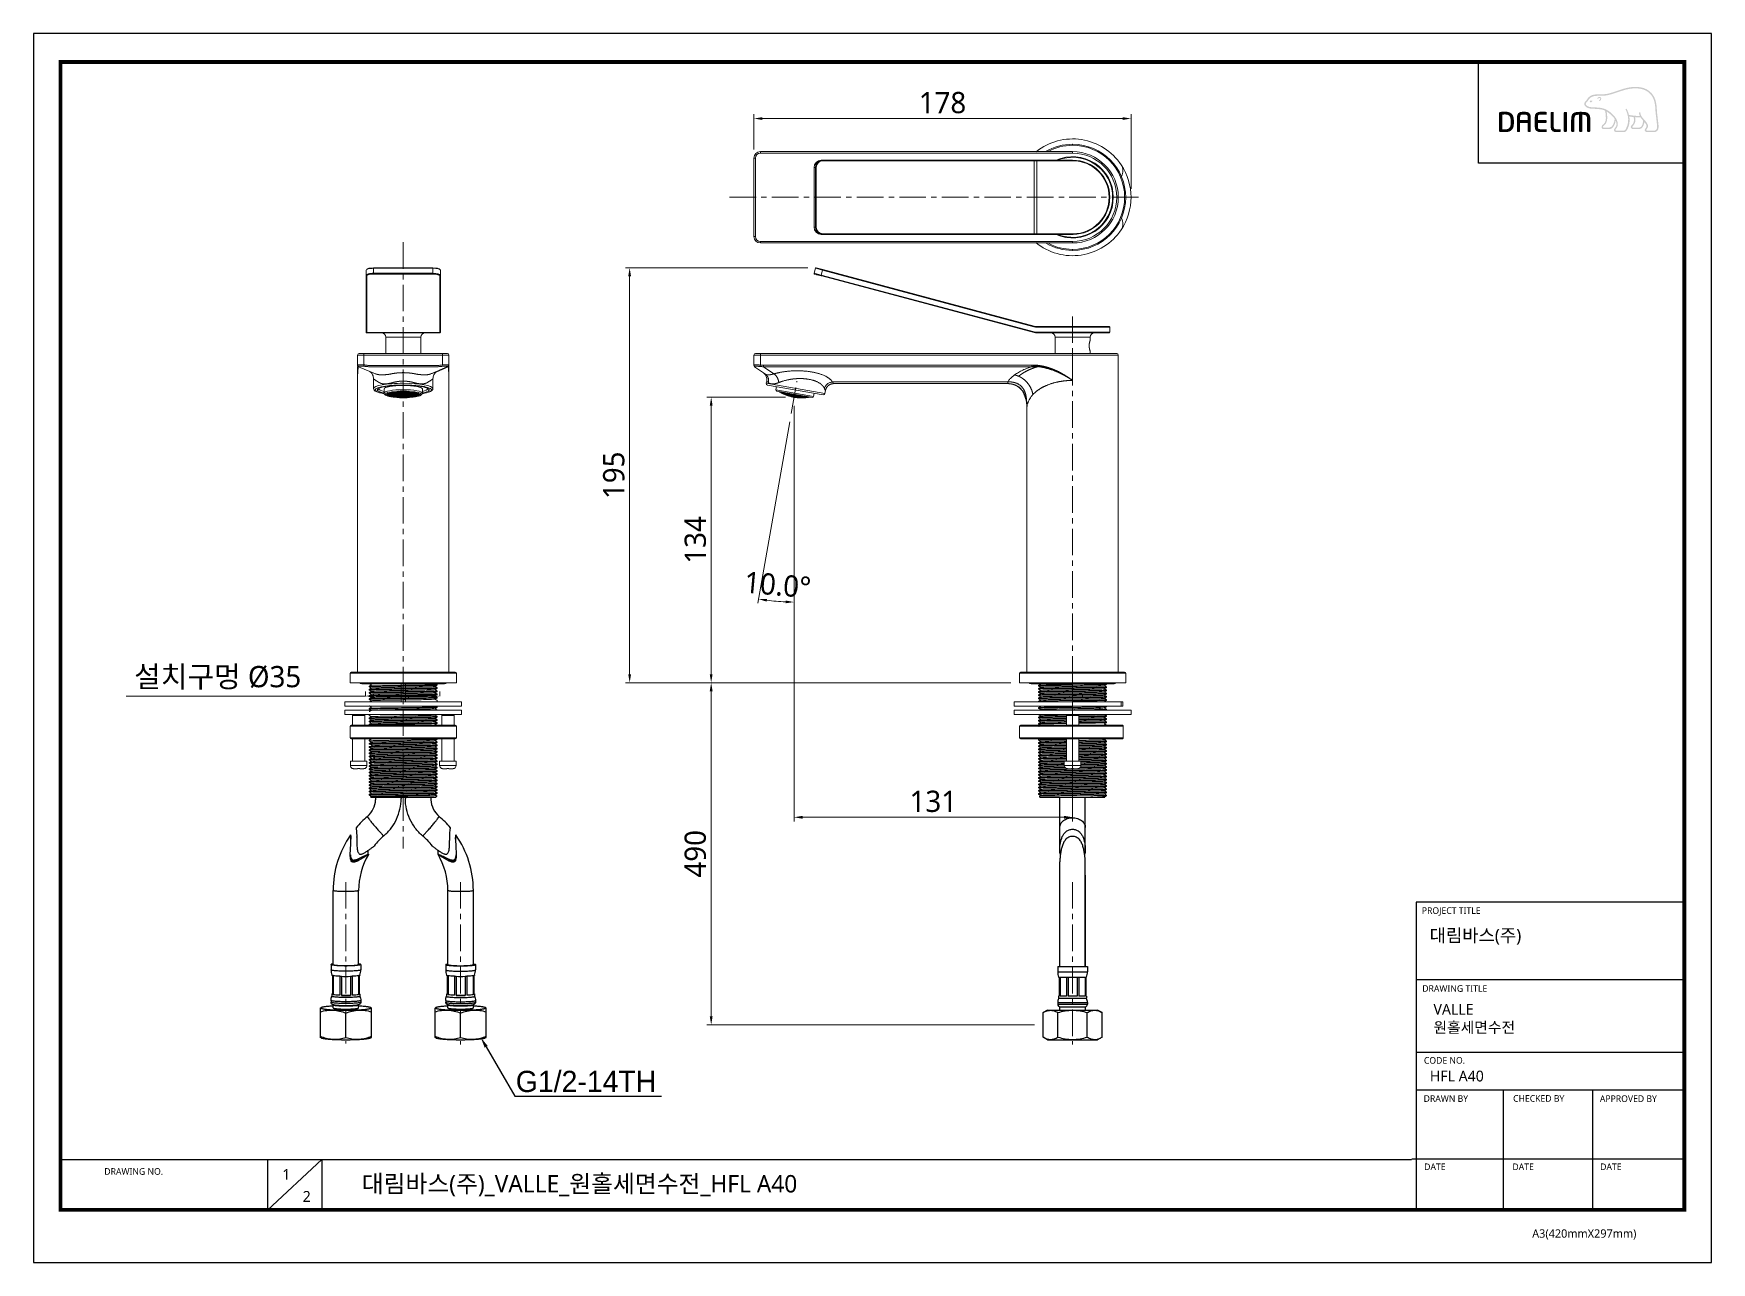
# Model space of a CAD drawing. Extents: x 2070 to 2860, y 0 to 579.
import ezdxf
from ezdxf import colors
from ezdxf.entities.mleader import LeaderData, LeaderLine
from ezdxf.math import Vec2, Vec3

# ---------------------------------------------------------------- set-up
doc = ezdxf.new("R2010")
doc.units = 0
doc.header["$LTSCALE"] = 10
doc.header["$MEASUREMENT"] = 0
doc.header["$PDMODE"] = 3
doc.header["$PDSIZE"] = -10
doc.linetypes.add('CENTER', pattern=[2, 1.25, -0.25, 0.25, -0.25])
doc.layers.get('0').update_dxf_attribs({"linetype": 'CONTINUOUS'})
doc.layers.get('DEFPOINTS').update_dxf_attribs({"linetype": 'CONTINUOUS'})
for name, color, linetype in [('1', 7, 'CONTINUOUS'), ('BODY', 7, 'CONTINUOUS'), ('DEF_LAYER_ASSEM_MEMBER', 7, 'CONTINUOUS')]:
    doc.layers.add(name, color=color, linetype=linetype)
doc.styles.add('Daelim Dimension', font='NanumGothic.ttf')
doc.styles.get("Standard").update_dxf_attribs({"font": 'GulimChe.ttf'})
doc.dimstyles.new('DEFAULT', dxfattribs={"dimscale": 2, "dimtxt": 2, "dimasz": 2, "dimexe": 0, "dimexo": 2, "dimgap": 1, "dimtad": 1, "dimdec": 0, "dimzin": 9, "dimdsep": 46, "dimtxsty": 'Daelim Dimension', "dimcen": 0.5, "dimclrd": 5, "dimclre": 5, "dimclrt": 256, "dimadec": 1, "dimazin": 0, "dimtfac": 1, "dimtdec": 0, "dimtix": 1, "dimtmove": 0, "dimatfit": 3, "dimfxl": 1, "dimtolj": 1, "dimtzin": 1, "dimlwd": 9, "dimlwe": 9, "dimarcsym": 0})

msp = doc.modelspace()

# ---------------------------------------------------------------- texts
at = {"color": 5, "ltscale": 40, "style": 'Daelim Dimension'}
for s, height, p in [('PROJECT TITLE', 3.1171, (2723.77, 164.16)), ('DRAWING TITLE', 3.1171, (2723.97, 127.47)), ('CODE NO.', 3.117, (2724.76, 93.6)), ('DRAWN BY', 3.117, (2724.63, 75.63)), ('CHECKED BY', 3.117, (2766.75, 75.68)), ('APPROVED BY', 3.1171, (2807.59, 75.58)), ('DRAWING NO.', 3.1171, (2103.54, 41.29)), ('DATE', 3.117, (2724.88, 43.5)), ('DATE', 3.117, (2766.42, 43.5)), ('DATE', 3.117, (2807.74, 43.5)), ('A3(420mmX297mm)', 3.9341, (2775.74, 11.66))]:
    msp.add_text(s, height=height, dxfattribs=at).set_placement(p)
at = {"attachment_point": 1, "style": 'Daelim Dimension'}
for s, insert, char_height, width in [('대림바스(주)', (2727.48, 157.12), 6.11, 98.2071), (' VALLE\\P 원홀세면수전 ', (2727.54, 121.76), 5.101, 85.8447), ('HFL A40', (2727.54, 90.34), 5.101, 85.8447), ('1', (2187.36, 44.03), 5.1, 7.119), ('2', (2196.93, 33.63), 5.1, 7.119)]:
    msp.add_mtext(s, dxfattribs=dict(at, insert=insert, char_height=char_height, width=width))
at = {"color": 2, "insert": (2224.75, 41.16), "char_height": 8.198, "width": 362.8925, "attachment_point": 1, "style": 'Daelim Dimension'}
msp.add_mtext('대림바스(주)_VALLE_원홀세면수전_HFL A40', dxfattribs=at)

# ---------------------------------------------------------------- blocks, each defined once
blk = doc.blocks.new('*D6')
at = {"color": 5, "lineweight": 9, "ltscale": 0.5, "transparency": 16777216}
for p, q in [((2226.43, 268.85), (2226.43, 266.74)), ((2261.43, 268.85), (2261.43, 266.74)), ((2226.43, 266.74), (2113.81, 266.74)), ((2257.43, 266.74), (2230.43, 266.74))]:
    blk.add_line(p, q, dxfattribs=at)
at = {"color": 5, "ltscale": 0.5, "transparency": 16777216}
for points in [[(2230.43, 267.41), (2230.43, 266.07), (2226.43, 266.74)], [(2257.43, 267.41), (2257.43, 266.07), (2261.43, 266.74)]]:
    blk.add_solid(points, dxfattribs=at)
at = {"layer": 'DEFPOINTS', "color": 0, "ltscale": 0.5, "transparency": 16777216}
for p in [(2226.43, 264.85), (2261.43, 266.74), (2261.43, 264.85)]:
    blk.add_point(p, dxfattribs=at)
at = {"color": 7, "ltscale": 0.5, "transparency": 16777216, "insert": (2156.92, 275.36), "char_height": 10, "attachment_point": 5, "style": 'Daelim Dimension'}
blk.add_mtext('\\A1;설치구멍 %%C35', dxfattribs=at)
blk = doc.blocks.new('*D7')
at = {"color": 5, "lineweight": 9, "ltscale": 0.5, "transparency": 16777216}
for p, q in [((2428.25, 403.49), (2428.25, 207.66)), ((2559.38, 274.05), (2559.38, 207.66)), ((2432.25, 209.66), (2555.38, 209.66))]:
    blk.add_line(p, q, dxfattribs=at)
at = {"color": 5, "ltscale": 0.5, "transparency": 16777216}
for points in [[(2432.25, 210.32), (2432.25, 208.99), (2428.25, 209.66)], [(2555.38, 210.32), (2555.38, 208.99), (2559.38, 209.66)]]:
    blk.add_solid(points, dxfattribs=at)
at = {"layer": 'DEFPOINTS', "color": 0, "ltscale": 0.5, "transparency": 16777216}
for p in [(2428.25, 407.49), (2559.38, 278.05), (2559.38, 209.66)]:
    blk.add_point(p, dxfattribs=at)
at = {"color": 7, "ltscale": 0.5, "transparency": 16777216, "insert": (2493.81, 217.11), "char_height": 10, "attachment_point": 5, "style": 'Daelim Dimension'}
blk.add_mtext('\\A1;131', dxfattribs=at)
blk = doc.blocks.new('*D8')
at = {"color": 5, "lineweight": 9, "ltscale": 0.5, "transparency": 16777216}
for p, q in [((2424.25, 407.49), (2387.24, 407.49)), ((2389.24, 403.49), (2389.24, 277.05)), ((2530.38, 273.05), (2387.24, 273.05))]:
    blk.add_line(p, q, dxfattribs=at)
at = {"color": 5, "ltscale": 0.5, "transparency": 16777216}
for points in [[(2388.57, 403.49), (2389.9, 403.49), (2389.24, 407.49)], [(2388.57, 277.05), (2389.9, 277.05), (2389.24, 273.05)]]:
    blk.add_solid(points, dxfattribs=at)
at = {"layer": 'DEFPOINTS', "color": 0, "ltscale": 0.5, "transparency": 16777216}
for p in [(2428.25, 407.49), (2389.24, 273.05), (2534.38, 273.05)]:
    blk.add_point(p, dxfattribs=at)
at = {"color": 7, "ltscale": 0.5, "transparency": 16777216, "insert": (2381.79, 340.27), "char_height": 10, "attachment_point": 5, "rotation": 90, "style": 'Daelim Dimension'}
blk.add_mtext('\\A1;134', dxfattribs=at)
blk = doc.blocks.new('*D9')
at = {"color": 5, "lineweight": 9, "ltscale": 0.5, "transparency": 16777216}
for p, q in [((2428.25, 403.15), (2428.25, 309.01)), ((2426.19, 395.82), (2411.15, 310.51))]:
    blk.add_line(p, q, dxfattribs=at)
blk.add_arc((2428.25, 407.49), 96.48, 262.37563, 267.62437, dxfattribs=at)
at = {"color": 5, "ltscale": 0.5, "transparency": 16777216}
for points in [[(2415.34, 311.21), (2415.55, 312.52), (2411.49, 312.48)], [(2424.26, 311.76), (2424.23, 310.43), (2428.25, 311.01)]]:
    blk.add_solid(points, dxfattribs=at)
at = {"layer": 'DEFPOINTS', "color": 0, "ltscale": 0.5, "transparency": 16777216}
for p in [(2429.58, 415.04), (2428.25, 407.49), (2428.25, 407.15), (2426.88, 399.76), (2417.05, 311.66)]:
    blk.add_point(p, dxfattribs=at)
at = {"color": 7, "ltscale": 0.5, "transparency": 16777216, "insert": (2420.51, 319.04), "char_height": 10, "attachment_point": 5, "rotation": 355, "style": 'Daelim Dimension'}
blk.add_mtext('\\A1;10.0°', dxfattribs=at)
blk = doc.blocks.new('*D10')
at = {"color": 5, "lineweight": 9, "ltscale": 0.5, "transparency": 16777216}
for p, q in [((2434.66, 468.4), (2348.86, 468.4)), ((2350.86, 464.4), (2350.86, 277.05)), ((2530.38, 273.05), (2348.86, 273.05))]:
    blk.add_line(p, q, dxfattribs=at)
at = {"color": 5, "ltscale": 0.5, "transparency": 16777216}
for points in [[(2350.19, 464.4), (2351.52, 464.4), (2350.86, 468.4)], [(2350.19, 277.05), (2351.52, 277.05), (2350.86, 273.05)]]:
    blk.add_solid(points, dxfattribs=at)
at = {"layer": 'DEFPOINTS', "color": 0, "ltscale": 0.5, "transparency": 16777216}
for p in [(2438.66, 468.4), (2350.86, 273.05), (2534.38, 273.05)]:
    blk.add_point(p, dxfattribs=at)
at = {"color": 7, "ltscale": 0.5, "transparency": 16777216, "insert": (2343.41, 370.72), "char_height": 10, "attachment_point": 5, "rotation": 90, "style": 'Daelim Dimension'}
blk.add_mtext('\\A1;195', dxfattribs=at)
blk = doc.blocks.new('*D11')
at = {"color": 5, "lineweight": 9, "ltscale": 0.5, "transparency": 16777216}
for p, q in [((2409.38, 524.13), (2409.38, 540.72)), ((2413.38, 538.72), (2582.88, 538.72)), ((2586.88, 505.63), (2586.88, 540.72))]:
    blk.add_line(p, q, dxfattribs=at)
at = {"color": 5, "ltscale": 0.5, "transparency": 16777216}
for points in [[(2413.38, 539.39), (2413.38, 538.05), (2409.38, 538.72)], [(2582.88, 539.39), (2582.88, 538.05), (2586.88, 538.72)]]:
    blk.add_solid(points, dxfattribs=at)
at = {"layer": 'DEFPOINTS', "color": 0, "ltscale": 0.5, "transparency": 16777216}
for p in [(2586.88, 538.72), (2409.38, 520.13), (2586.88, 501.63)]:
    blk.add_point(p, dxfattribs=at)
at = {"color": 7, "ltscale": 0.5, "transparency": 16777216, "insert": (2498.13, 546.17), "char_height": 10, "attachment_point": 5, "style": 'Daelim Dimension'}
blk.add_mtext('\\A1;178', dxfattribs=at)
blk = doc.blocks.new('*D12')
at = {"color": 5, "lineweight": 9, "ltscale": 0.5, "transparency": 16777216}
for p, q in [((2530.38, 273.05), (2387.24, 273.05)), ((2389.24, 269.05), (2389.24, 115.89)), ((2541.52, 111.89), (2387.24, 111.89))]:
    blk.add_line(p, q, dxfattribs=at)
at = {"color": 5, "ltscale": 0.5, "transparency": 16777216}
for points in [[(2388.57, 269.05), (2389.9, 269.05), (2389.24, 273.05)], [(2388.57, 115.89), (2389.9, 115.89), (2389.24, 111.89)]]:
    blk.add_solid(points, dxfattribs=at)
at = {"layer": 'DEFPOINTS', "color": 0, "ltscale": 0.5, "transparency": 16777216}
for p in [(2534.38, 273.05), (2389.24, 111.89), (2545.52, 111.89)]:
    blk.add_point(p, dxfattribs=at)
at = {"color": 7, "ltscale": 0.5, "transparency": 16777216, "insert": (2381.79, 192.47), "char_height": 10, "attachment_point": 5, "rotation": 90, "style": 'Daelim Dimension'}
blk.add_mtext('\\A1;490', dxfattribs=at)

# ---------------------------------------------------------------- dimensions: what is measured, and where the dimension line sits
at = {"color": 5, "ltscale": 0.5}
for base, p1, p2, picture, middle in [((2586.87508104, 538.72157007), (2409.37508104, 520.12660493), (2586.87508104, 501.62660493), '*D11', (2498.12508104, 546.16506077)), ((2559.38, 209.66), (2428.25, 407.49), (2559.38, 278.05), '*D7', (2493.81, 217.11))]:
    dim = msp.add_linear_dim(base=base, p1=p1, p2=p2, dimstyle='DEFAULT', override={"dimtxt": 5, "dimexe": 1, "dimclrt": 7}, dxfattribs=at)
    dim.commit()
    dim.dimension.update_dxf_attribs({"geometry": picture, "text_midpoint": middle})
for base, p1, picture, middle in [((2350.86, 273.05), (2438.66, 468.4), '*D10', (2343.41, 370.72)), ((2389.24, 273.05), (2428.25, 407.49), '*D8', (2381.79, 340.27))]:
    dim = msp.add_linear_dim(base=base, p1=p1, p2=(2534.38, 273.05), angle=90, dimstyle='DEFAULT', override={"dimtxt": 5, "dimexe": 1, "dimclrt": 7}, dxfattribs=at)
    dim.commit()
    dim.dimension.update_dxf_attribs({"geometry": picture, "text_midpoint": middle})
dim = msp.add_angular_dim_2l(base=(2417.05, 311.66), line1=((2426.88, 399.76), (2429.58, 415.04)), line2=((2428.25, 407.49), (2428.25, 407.15)), dimstyle='DEFAULT', override={"dimtxt": 5, "dimexe": 1, "dimclrt": 7}, dxfattribs=at)
dim.commit()
dim.dimension.update_dxf_attribs({"geometry": '*D9', "text_midpoint": (2420.51, 319.04)})
dim = msp.add_linear_dim(base=(2261.43, 266.74), p1=(2226.43, 264.85), p2=(2261.43, 264.85), text='설치구멍 %%C<>', dimstyle='DEFAULT', override={"dimtxt": 5, "dimclrd": 5, "dimclre": 5, "dimclrt": 7}, dxfattribs=at)
dim.commit()
dim.dimension.update_dxf_attribs({"geometry": '*D6', "text_midpoint": (2156.92, 266.74), "dimtype": 160})
dim = msp.add_linear_dim(base=(2389.24, 111.89), p1=(2534.38, 273.05), p2=(2545.52, 111.89), angle=90, text='490', dimstyle='DEFAULT', override={"dimtxt": 5, "dimexe": 1, "dimclrt": 7}, dxfattribs=at)
dim.commit()
dim.dimension.update_dxf_attribs({"geometry": '*D12', "text_midpoint": (2381.79, 192.47)})

# ---------------------------------------------------------------- hatches: boundary and pattern name
h = msp.add_hatch(color=5)
edge = h.paths.add_edge_path()
edge.add_spline(control_points=[(2831.91, 550.69), (2829.07, 553.87), (2824.66, 553.9), (2821.45, 553.37)], knot_values=[4, 4, 4, 4, 5, 5, 5, 5], degree=3, periodic=0)
edge.add_spline(control_points=[(2821.45, 553.37), (2819.49, 553.05), (2817.6, 552.4), (2815.77, 551.78)], knot_values=[5, 5, 5, 5, 6, 6, 6, 6], degree=3, periodic=0)
edge.add_spline(control_points=[(2815.77, 551.78), (2814.25, 551.26), (2812.67, 550.72), (2811.09, 550.37)], knot_values=[6, 6, 6, 6, 7, 7, 7, 7], degree=3, periodic=0)
edge.add_spline(control_points=[(2811.09, 550.37), (2810, 550.14), (2808.61, 550.14), (2807.4, 550.13)], knot_values=[7, 7, 7, 7, 8, 8, 8, 8], degree=3, periodic=0)
edge.add_spline(control_points=[(2807.4, 550.13), (2807.4, 550.13), (2806.24, 550.11), (2806.24, 550.11)], knot_values=[8.00001, 8.00001, 8.00001, 8.00001, 9, 9, 9, 9], degree=3, periodic=0)
edge.add_spline(control_points=[(2806.24, 550.11), (2803.95, 550.06), (2802.39, 549.27), (2801.61, 547.76)], knot_values=[9, 9, 9, 9, 10, 10, 10, 10], degree=3, periodic=0)
edge.add_spline(control_points=[(2801.61, 547.76), (2801.61, 547.76), (2801.57, 547.7), (2801.57, 547.7)], knot_values=[10.00001, 10.00001, 10.00001, 10.00001, 11, 11, 11, 11], degree=3, periodic=0)
edge.add_spline(control_points=[(2801.57, 547.7), (2801.44, 547.48), (2801.27, 547.29), (2801.07, 547.11)], knot_values=[11, 11, 11, 11, 12, 12, 12, 12], degree=3, periodic=0)
edge.add_spline(control_points=[(2801.07, 547.11), (2800.87, 546.9), (2800.65, 546.69), (2800.5, 546.42)], knot_values=[12, 12, 12, 12, 13, 13, 13, 13], degree=3, periodic=0)
edge.add_spline(control_points=[(2800.5, 546.42), (2800.21, 545.9), (2800.18, 545.38), (2800.43, 544.91)], knot_values=[13, 13, 13, 13, 14, 14, 14, 14], degree=3, periodic=0)
edge.add_spline(control_points=[(2800.43, 544.91), (2800.92, 543.99), (2802.3, 543.5), (2803.12, 543.44), (2803.12, 543.44), (2804.35, 543.36), (2804.35, 543.36)], knot_values=[14, 14, 14, 14, 15, 15, 15, 16, 16, 16, 16], degree=3, periodic=0)
edge.add_spline(control_points=[(2804.35, 543.36), (2805.66, 543.28), (2807.29, 543.19), (2808.25, 543.02)], knot_values=[16, 16, 16, 16, 17, 17, 17, 17], degree=3, periodic=0)
edge.add_spline(control_points=[(2808.25, 543.02), (2808.87, 542.91), (2809.45, 542.72), (2810, 542.47)], knot_values=[17, 17, 17, 17, 18, 18, 18, 18], degree=3, periodic=0)
edge.add_spline(control_points=[(2810, 542.47), (2810.03, 542.41), (2810.52, 540.62), (2810.41, 538.65)], knot_values=[18, 18, 18, 18, 19, 19, 19, 19], degree=3, periodic=0)
edge.add_spline(control_points=[(2810.41, 538.65), (2810.33, 536.86), (2809.54, 536.24), (2808.98, 535.78)], knot_values=[19, 19, 19, 19, 20, 20, 20, 20], degree=3, periodic=0)
edge.add_spline(control_points=[(2808.98, 535.78), (2808.97, 535.77), (2808.42, 535.34), (2808.38, 534.81)], knot_values=[20, 20, 20, 20, 21, 21, 21, 21], degree=3, periodic=0)
edge.add_spline(control_points=[(2808.38, 534.81), (2808.35, 534.52), (2808.43, 534.26), (2808.6, 534.08)], knot_values=[21, 21, 21, 21, 22, 22, 22, 22], degree=3, periodic=0)
edge.add_spline(control_points=[(2808.6, 534.08), (2808.79, 533.87), (2809.07, 533.78), (2809.44, 533.78), (2809.44, 533.78), (2811.92, 533.78), (2811.92, 533.78)], knot_values=[22, 22, 22, 22, 23, 23, 23, 24, 24, 24, 24], degree=3, periodic=0)
edge.add_spline(control_points=[(2811.92, 533.78), (2813.95, 533.78), (2814.81, 536.15), (2815.03, 537.81)], knot_values=[24, 24, 24, 24, 25, 25, 25, 25], degree=3, periodic=0)
edge.add_spline(control_points=[(2815.03, 537.81), (2815.63, 536.62), (2815.62, 535.28), (2814.85, 534.43)], knot_values=[25, 25, 25, 25, 26, 26, 26, 26], degree=3, periodic=0)
edge.add_spline(control_points=[(2814.85, 534.43), (2814.85, 534.43), (2814.19, 533.82), (2814.27, 533.23)], knot_values=[26.00001, 26.00001, 26.00001, 26.00001, 27, 27, 27, 27], degree=3, periodic=0)
edge.add_spline(control_points=[(2814.27, 533.23), (2814.33, 532.61), (2814.84, 532.36), (2815.26, 532.36), (2815.26, 532.36), (2818.79, 532.36), (2818.79, 532.36)], knot_values=[27, 27, 27, 27, 28, 28, 28, 29, 29, 29, 29], degree=3, periodic=0)
edge.add_spline(control_points=[(2818.79, 532.36), (2819.42, 532.36), (2819.91, 532.64), (2820.24, 533.18)], knot_values=[29, 29, 29, 29, 30, 30, 30, 30], degree=3, periodic=0)
edge.add_spline(control_points=[(2820.24, 533.18), (2821.69, 535.56), (2821.76, 537.9), (2821.45, 539.72)], knot_values=[30, 30, 30, 30, 31, 31, 31, 31], degree=3, periodic=0)
edge.add_spline(control_points=[(2821.45, 539.72), (2821.87, 539.64), (2822.6, 539.51), (2823.47, 539.41)], knot_values=[31, 31, 31, 31, 32, 32, 32, 32], degree=3, periodic=0)
edge.add_spline(control_points=[(2823.47, 539.41), (2823.53, 539.16), (2823.63, 538.61), (2823.63, 538.61)], knot_values=[32, 32, 32, 32, 33, 33, 33, 33], degree=3, periodic=0)
edge.add_spline(control_points=[(2823.63, 538.61), (2823.65, 538.39), (2823.65, 538.2), (2823.65, 538.03)], knot_values=[33, 33, 33, 33, 34, 34, 34, 34], degree=3, periodic=0)
edge.add_spline(control_points=[(2823.65, 538.03), (2823.65, 536.66), (2823.04, 536.06), (2822.7, 535.73)], knot_values=[34, 34, 34, 34, 35, 35, 35, 35], degree=3, periodic=0)
edge.add_spline(control_points=[(2822.7, 535.73), (2822.69, 535.73), (2822.22, 535.26), (2822.17, 534.86)], knot_values=[35, 35, 35, 35, 36, 36, 36, 36], degree=3, periodic=0)
edge.add_spline(control_points=[(2822.17, 534.86), (2822.17, 534.86), (2822.07, 534.45), (2822.43, 534.09)], knot_values=[36.00001, 36.00001, 36.00001, 36.00001, 37, 37, 37, 37], degree=3, periodic=0)
edge.add_spline(control_points=[(2822.43, 534.09), (2822.62, 533.89), (2822.94, 533.78), (2823.36, 533.78), (2823.36, 533.78), (2826.1, 533.78), (2826.1, 533.78)], knot_values=[37, 37, 37, 37, 38, 38, 38, 39, 39, 39, 39], degree=3, periodic=0)
edge.add_spline(control_points=[(2826.1, 533.78), (2827.85, 533.78), (2828.39, 535.94), (2828.56, 537.06)], knot_values=[39, 39, 39, 39, 40, 40, 40, 40], degree=3, periodic=0)
edge.add_spline(control_points=[(2828.56, 537.06), (2828.88, 536.66), (2829.23, 536.19), (2829.44, 535.73)], knot_values=[40, 40, 40, 40, 41, 41, 41, 41], degree=3, periodic=0)
edge.add_spline(control_points=[(2829.44, 535.73), (2829.59, 535.42), (2829.61, 535.08), (2829.5, 534.75)], knot_values=[41, 41, 41, 41, 42, 42, 42, 42], degree=3, periodic=0)
edge.add_spline(control_points=[(2829.5, 534.75), (2829.32, 534.17), (2828.59, 533.76), (2828.74, 533.06)], knot_values=[42, 42, 42, 42, 43, 43, 43, 43], degree=3, periodic=0)
edge.add_spline(control_points=[(2828.74, 533.06), (2828.87, 532.52), (2829.32, 532.36), (2829.78, 532.36), (2829.78, 532.36), (2833.3, 532.36), (2833.3, 532.36)], knot_values=[43, 43, 43, 43, 44, 44, 44, 45, 45, 45, 45], degree=3, periodic=0)
edge.add_spline(control_points=[(2833.3, 532.36), (2833.33, 532.36), (2834.04, 532.35), (2834.6, 532.95)], knot_values=[45, 45, 45, 45, 46, 46, 46, 46], degree=3, periodic=0)
edge.add_spline(control_points=[(2834.6, 532.95), (2835.13, 533.52), (2835.33, 534.37), (2835.21, 535.55)], knot_values=[46, 46, 46, 46, 47, 47, 47, 47], degree=3, periodic=0)
edge.add_spline(control_points=[(2835.21, 535.55), (2835.21, 535.55), (2834.68, 540.15), (2834.68, 540.15)], knot_values=[0, 0, 0, 0, 1, 1, 1, 1], degree=3, periodic=0)
edge.add_spline(control_points=[(2834.68, 540.15), (2834.48, 541.49), (2834.45, 542.21), (2834.42, 542.92), (2834.42, 542.92), (2834.29, 544.73), (2834.29, 544.73)], knot_values=[1, 1, 1, 1, 2, 2, 2, 3, 3, 3, 3], degree=3, periodic=0)
edge.add_spline(control_points=[(2834.29, 544.73), (2834.02, 547.21), (2833.22, 549.22), (2831.91, 550.69)], knot_values=[3, 3, 3, 3, 4, 4, 4, 4], degree=3, periodic=0)
edge = h.paths.add_edge_path(flags=16)
edge.add_spline(control_points=[(2811.23, 549.72), (2812.86, 550.07), (2814.46, 550.62), (2815.99, 551.14)], knot_values=[31, 31, 31, 31, 32, 32, 32, 32], degree=3, periodic=0)
edge.add_spline(control_points=[(2815.99, 551.14), (2817.79, 551.76), (2819.66, 552.39), (2821.56, 552.71)], knot_values=[32, 32, 32, 32, 33, 33, 33, 33], degree=3, periodic=0)
edge.add_spline(control_points=[(2821.56, 552.71), (2824.6, 553.21), (2828.78, 553.18), (2831.4, 550.24)], knot_values=[33, 33, 33, 33, 34, 34, 34, 34], degree=3, periodic=0)
edge.add_spline(control_points=[(2831.4, 550.24), (2832.61, 548.88), (2833.36, 547), (2833.61, 544.66), (2833.61, 544.66), (2833.74, 542.88), (2833.74, 542.88)], knot_values=[34, 34, 34, 34, 35, 35, 35, 36, 36, 36, 36], degree=3, periodic=0)
edge.add_spline(control_points=[(2833.74, 542.88), (2833.78, 542.16), (2833.82, 541.42), (2834.01, 540.06), (2834.01, 540.06), (2834.53, 535.47), (2834.53, 535.47)], knot_values=[36, 36, 36, 36, 37, 37, 37, 38, 38, 38, 38], degree=3, periodic=0)
edge.add_spline(control_points=[(2834.53, 535.47), (2834.62, 534.52), (2834.48, 533.84), (2834.11, 533.42)], knot_values=[38, 38, 38, 38, 39, 39, 39, 39], degree=3, periodic=0)
edge.add_spline(control_points=[(2834.11, 533.42), (2833.77, 533.04), (2833.33, 533.03), (2833.3, 533.03), (2833.3, 533.03), (2829.84, 533.03), (2829.84, 533.03)], knot_values=[0, 0, 0, 0, 1, 1, 1, 2, 2, 2, 2], degree=3, periodic=0)
edge.add_spline(control_points=[(2829.84, 533.03), (2829.63, 533.03), (2829.47, 533.12), (2829.47, 533.37)], knot_values=[2, 2, 2, 2, 3, 3, 3, 3], degree=3, periodic=0)
edge.add_spline(control_points=[(2829.47, 533.37), (2829.47, 533.73), (2829.93, 534.03), (2830.1, 534.49)], knot_values=[3, 3, 3, 3, 4, 4, 4, 4], degree=3, periodic=0)
edge.add_spline(control_points=[(2830.1, 534.49), (2830.3, 534.99), (2830.28, 535.54), (2830.06, 536.02)], knot_values=[4, 4, 4, 4, 5, 5, 5, 5], degree=3, periodic=0)
edge.add_spline(control_points=[(2830.06, 536.02), (2829.64, 536.89), (2829.03, 537.58), (2828.44, 538.24)], knot_values=[5, 5, 5, 5, 6, 6, 6, 6], degree=3, periodic=0)
edge.add_spline(control_points=[(2828.44, 538.24), (2827.6, 539.18), (2826.7, 540.09), (2826.64, 541.38)], knot_values=[6, 6, 6, 6, 7, 7, 7, 7], degree=3, periodic=0)
edge.add_spline(control_points=[(2826.64, 541.38), (2826.63, 541.57), (2826.55, 541.75), (2826.36, 541.74)], knot_values=[7, 7, 7, 7, 8, 8, 8, 8], degree=3, periodic=0)
edge.add_spline(control_points=[(2826.36, 541.74), (2826.18, 541.73), (2826.05, 541.57), (2826.05, 541.33)], knot_values=[8, 8, 8, 8, 9, 9, 9, 9], degree=3, periodic=0)
edge.add_spline(control_points=[(2826.05, 541.33), (2826.1, 540.83), (2826.23, 540.38), (2826.39, 539.98)], knot_values=[9, 9, 9, 9, 10, 10, 10, 10], degree=3, periodic=0)
edge.add_spline(control_points=[(2826.39, 539.98), (2824.12, 539.88), (2821.83, 540.33), (2821.28, 540.44)], knot_values=[10, 10, 10, 10, 11, 11, 11, 11], degree=3, periodic=0)
edge.add_spline(control_points=[(2821.28, 540.44), (2820.88, 542.07), (2820.23, 543.13), (2820.22, 543.15)], knot_values=[11, 11, 11, 11, 12, 12, 12, 12], degree=3, periodic=0)
edge.add_spline(control_points=[(2820.22, 543.15), (2820.12, 543.31), (2819.94, 543.37), (2819.82, 543.29)], knot_values=[12, 12, 12, 12, 13, 13, 13, 13], degree=3, periodic=0)
edge.add_spline(control_points=[(2819.82, 543.29), (2819.68, 543.21), (2819.66, 543.02), (2819.75, 542.86)], knot_values=[13, 13, 13, 13, 14, 14, 14, 14], degree=3, periodic=0)
edge.add_spline(control_points=[(2819.75, 542.86), (2819.78, 542.81), (2822.49, 538.2), (2819.66, 533.52)], knot_values=[14, 14, 14, 14, 15, 15, 15, 15], degree=3, periodic=0)
edge.add_spline(control_points=[(2819.66, 533.52), (2819.47, 533.19), (2819.18, 533.03), (2818.79, 533.03), (2818.79, 533.03), (2815.28, 533.03), (2815.28, 533.03)], knot_values=[15, 15, 15, 15, 16, 16, 16, 17, 17, 17, 17], degree=3, periodic=0)
edge.add_spline(control_points=[(2815.28, 533.03), (2815.13, 533.03), (2814.92, 533.13), (2814.92, 533.37)], knot_values=[17, 17, 17, 17, 18, 18, 18, 18], degree=3, periodic=0)
edge.add_spline(control_points=[(2814.92, 533.37), (2814.92, 533.62), (2815.26, 533.98), (2815.26, 533.98)], knot_values=[18, 18, 18, 18, 19, 19, 19, 19], degree=3, periodic=0)
edge.add_spline(control_points=[(2815.26, 533.98), (2816.67, 535.56), (2815.96, 538.02), (2814.59, 539.65)], knot_values=[19, 19, 19, 19, 20, 20, 20, 20], degree=3, periodic=0)
edge.add_spline(control_points=[(2814.59, 539.65), (2813.27, 541.22), (2811.12, 543.2), (2808.37, 543.69)], knot_values=[20, 20, 20, 20, 21, 21, 21, 21], degree=3, periodic=0)
edge.add_spline(control_points=[(2808.37, 543.69), (2807.37, 543.86), (2805.72, 543.96), (2804.39, 544.03), (2804.39, 544.03), (2803.18, 544.1), (2803.18, 544.1)], knot_values=[21, 21, 21, 21, 22, 22, 22, 23, 23, 23, 23], degree=3, periodic=0)
edge.add_spline(control_points=[(2803.18, 544.1), (2802.5, 544.16), (2801.39, 544.57), (2801.03, 545.22)], knot_values=[23, 23, 23, 23, 24, 24, 24, 24], degree=3, periodic=0)
edge.add_spline(control_points=[(2801.03, 545.22), (2800.88, 545.49), (2800.9, 545.77), (2801.1, 546.08)], knot_values=[24, 24, 24, 24, 25, 25, 25, 25], degree=3, periodic=0)
edge.add_spline(control_points=[(2801.1, 546.08), (2801.21, 546.28), (2801.39, 546.45), (2801.56, 546.63)], knot_values=[25, 25, 25, 25, 26, 26, 26, 26], degree=3, periodic=0)
edge.add_spline(control_points=[(2801.56, 546.63), (2801.77, 546.85), (2801.99, 547.07), (2802.16, 547.37)], knot_values=[26, 26, 26, 26, 27, 27, 27, 27], degree=3, periodic=0)
edge.add_spline(control_points=[(2802.16, 547.37), (2802.16, 547.37), (2802.21, 547.46), (2802.21, 547.46)], knot_values=[27.00001, 27.00001, 27.00001, 27.00001, 28, 28, 28, 28], degree=3, periodic=0)
edge.add_spline(control_points=[(2802.21, 547.46), (2802.88, 548.73), (2804.23, 549.39), (2806.26, 549.44)], knot_values=[28, 28, 28, 28, 29, 29, 29, 29], degree=3, periodic=0)
edge.add_spline(control_points=[(2806.26, 549.44), (2806.26, 549.44), (2807.4, 549.45), (2807.4, 549.45)], knot_values=[29.00001, 29.00001, 29.00001, 29.00001, 30, 30, 30, 30], degree=3, periodic=0)
edge.add_spline(control_points=[(2807.4, 549.45), (2808.64, 549.46), (2810.07, 549.47), (2811.23, 549.72)], knot_values=[30, 30, 30, 30, 31, 31, 31, 31], degree=3, periodic=0)
edge = h.paths.add_edge_path(flags=0)
edge.add_spline(control_points=[(2807.89, 548.77), (2808.12, 548.59), (2808.28, 548.33), (2808.23, 548.02)], knot_values=[8, 8, 8, 8, 9, 9, 9, 9], degree=3, periodic=0)
edge.add_spline(control_points=[(2808.23, 548.02), (2808.19, 547.56), (2807.8, 547.08), (2807.5, 546.93)], knot_values=[7, 7, 7, 7, 8, 8, 8, 8], degree=3, periodic=0)
edge.add_spline(control_points=[(2807.5, 546.93), (2807.4, 546.89), (2807.27, 546.91), (2807.22, 547.01)], knot_values=[6, 6, 6, 6, 7, 7, 7, 7], degree=3, periodic=0)
edge.add_spline(control_points=[(2807.22, 547.01), (2807.17, 547.11), (2807.24, 547.24), (2807.33, 547.3)], knot_values=[5, 5, 5, 5, 6, 6, 6, 6], degree=3, periodic=0)
edge.add_spline(control_points=[(2807.33, 547.3), (2807.5, 547.4), (2807.75, 547.73), (2807.78, 548.01)], knot_values=[4, 4, 4, 4, 5, 5, 5, 5], degree=3, periodic=0)
edge.add_spline(control_points=[(2807.78, 548.01), (2807.8, 548.18), (2807.75, 548.31), (2807.61, 548.41)], knot_values=[3, 3, 3, 3, 4, 4, 4, 4], degree=3, periodic=0)
edge.add_spline(control_points=[(2807.61, 548.41), (2807.25, 548.67), (2806.82, 548.16), (2806.78, 548.13)], knot_values=[2, 2, 2, 2, 3, 3, 3, 3], degree=3, periodic=0)
edge.add_spline(control_points=[(2806.78, 548.13), (2806.7, 548.04), (2806.57, 548.02), (2806.5, 548.09)], knot_values=[1, 1, 1, 1, 2, 2, 2, 2], degree=3, periodic=0)
edge.add_spline(control_points=[(2806.5, 548.09), (2806.4, 548.16), (2806.42, 548.3), (2806.5, 548.39)], knot_values=[0, 0, 0, 0, 1, 1, 1, 1], degree=3, periodic=0)
edge.add_spline(control_points=[(2806.5, 548.39), (2806.72, 548.63), (2807.33, 549.15), (2807.89, 548.77)], knot_values=[9, 9, 9, 9, 10, 10, 10, 10], degree=3, periodic=0)
edge = h.paths.add_edge_path(flags=16)
edge.add_spline(control_points=[(2811.05, 538.62), (2811.12, 540.05), (2810.91, 541.35), (2810.75, 542.07), (2810.75, 542.07), (2812.96, 540.81), (2814.58, 538.54)], knot_values=[5, 5, 5, 5, 6, 6, 6, 7, 7, 7, 7], degree=3, periodic=0)
edge.add_spline(control_points=[(2814.58, 538.54), (2814.46, 537.58), (2813.92, 534.41), (2811.92, 534.41), (2811.92, 534.41), (2809.44, 534.41), (2809.44, 534.41)], knot_values=[0, 0, 0, 0, 1, 1, 1, 2, 2, 2, 2], degree=3, periodic=0)
edge.add_spline(control_points=[(2809.44, 534.41), (2809.25, 534.41), (2809.04, 534.56), (2809.04, 534.8)], knot_values=[2, 2, 2, 2, 3, 3, 3, 3], degree=3, periodic=0)
edge.add_spline(control_points=[(2809.04, 534.8), (2809.04, 535.04), (2809.35, 535.28), (2809.38, 535.29)], knot_values=[3, 3, 3, 3, 4, 4, 4, 4], degree=3, periodic=0)
edge.add_spline(control_points=[(2809.38, 535.29), (2810, 535.78), (2810.95, 536.54), (2811.05, 538.62)], knot_values=[4, 4, 4, 4, 5, 5, 5, 5], degree=3, periodic=0)
edge = h.paths.add_edge_path(flags=0)
edge.add_spline(control_points=[(2804.09, 547.07), (2804.09, 547.07), (2804.17, 547.03), (2804.05, 546.89)], knot_values=[1.00001, 1.00001, 1.00001, 1.00001, 2, 2, 2, 2], degree=3, periodic=0)
edge.add_spline(control_points=[(2804.05, 546.89), (2803.76, 546.48), (2803.45, 546.38), (2803.45, 546.38)], knot_values=[2, 2, 2, 2, 2.99999, 2.99999, 2.99999, 2.99999], degree=3, periodic=0)
edge.add_spline(control_points=[(2803.45, 546.38), (2803.45, 546.38), (2803.23, 546.3), (2803.1, 546.46)], knot_values=[3.00001, 3.00001, 3.00001, 3.00001, 4, 4, 4, 4], degree=3, periodic=0)
edge.add_spline(control_points=[(2803.1, 546.46), (2802.85, 546.75), (2802.83, 546.92), (2802.83, 546.92), (2802.83, 546.92), (2802.81, 547.05), (2802.94, 547.08)], knot_values=[4, 4, 4, 4, 5, 5, 5, 6, 6, 6, 6], degree=3, periodic=0)
edge.add_spline(control_points=[(2804.09, 547.07), (2803.45, 547.31), (2802.94, 547.08), (2802.94, 547.08)], knot_values=[0.00001, 0.00001, 0.00001, 0.00001, 1, 1, 1, 1], degree=3, periodic=0)
edge = h.paths.add_edge_path(flags=16)
edge.add_spline(control_points=[(2824.15, 539.36), (2824.93, 539.3), (2825.9, 539.26), (2826.73, 539.32)], knot_values=[6, 6, 6, 6, 7, 7, 7, 7], degree=3, periodic=0)
edge.add_spline(control_points=[(2826.73, 539.32), (2827.05, 538.82), (2827.58, 538.19), (2827.98, 537.72)], knot_values=[7, 7, 7, 7, 8, 8, 8, 8], degree=3, periodic=0)
edge.add_spline(control_points=[(2827.98, 537.72), (2827.98, 537.68), (2827.76, 534.41), (2826.1, 534.41)], knot_values=[9, 9, 9, 9, 10, 10, 10, 10], degree=3, periodic=0)
edge.add_spline(control_points=[(2826.1, 534.41), (2826.1, 534.41), (2823.28, 534.41), (2823.28, 534.41)], knot_values=[0, 0, 0, 0, 1, 1, 1, 1], degree=3, periodic=0)
edge.add_spline(control_points=[(2823.28, 534.41), (2823.05, 534.41), (2822.89, 534.58), (2822.89, 534.8)], knot_values=[1, 1, 1, 1, 2, 2, 2, 2], degree=3, periodic=0)
edge.add_spline(control_points=[(2822.89, 534.8), (2822.89, 535.01), (2823.12, 535.27), (2823.14, 535.28)], knot_values=[2, 2, 2, 2, 3, 3, 3, 3], degree=3, periodic=0)
edge.add_spline(control_points=[(2823.14, 535.28), (2823.72, 535.83), (2824.3, 536.59), (2824.3, 538.01)], knot_values=[3, 3, 3, 3, 4, 4, 4, 4], degree=3, periodic=0)
edge.add_spline(control_points=[(2824.3, 538.01), (2824.3, 538.22), (2824.29, 538.44), (2824.26, 538.67)], knot_values=[4, 4, 4, 4, 5, 5, 5, 5], degree=3, periodic=0)
edge.add_spline(control_points=[(2824.26, 538.67), (2824.26, 538.67), (2824.19, 539.08), (2824.15, 539.36)], knot_values=[5.00001, 5.00001, 5.00001, 5.00001, 6, 6, 6, 6], degree=3, periodic=0)
h = msp.add_hatch(color=5)
edge = h.paths.add_edge_path()
edge.add_spline(control_points=[(2767.11, 537.97), (2767.11, 540.57), (2765.72, 541.95), (2763.1, 541.95)], knot_values=[7, 7, 7, 7, 8, 8, 8, 8], degree=3, periodic=0)
edge.add_spline(control_points=[(2763.1, 541.95), (2762.14, 541.95), (2760.92, 541.89), (2760.53, 541.82)], knot_values=[0, 0, 0, 0, 1, 1, 1, 1], degree=3, periodic=0)
edge.add_spline(control_points=[(2760.53, 541.82), (2760.28, 541.78), (2760.12, 541.6), (2760.12, 541.35), (2760.12, 541.35), (2760.12, 532.93), (2760.12, 532.93)], knot_values=[1, 1, 1, 1, 2, 2, 2, 3, 3, 3, 3], degree=3, periodic=0)
edge.add_spline(control_points=[(2760.12, 532.93), (2760.12, 532.67), (2760.28, 532.5), (2760.54, 532.44)], knot_values=[3, 3, 3, 3, 4, 4, 4, 4], degree=3, periodic=0)
edge.add_spline(control_points=[(2760.54, 532.44), (2760.92, 532.39), (2762.13, 532.33), (2763.1, 532.33)], knot_values=[4, 4, 4, 4, 5, 5, 5, 5], degree=3, periodic=0)
edge.add_spline(control_points=[(2763.1, 532.33), (2765.72, 532.33), (2767.11, 533.7), (2767.11, 536.31), (2767.11, 536.31), (2767.11, 537.97), (2767.11, 537.97)], knot_values=[5, 5, 5, 5, 6, 6, 6, 7, 7, 7, 7], degree=3, periodic=0)
edge = h.paths.add_edge_path(flags=16)
edge.add_spline(control_points=[(2763.09, 540.65), (2764.84, 540.65), (2765.62, 539.82), (2765.62, 537.97), (2765.62, 537.97), (2765.62, 537.55), (2765.62, 537.14)], knot_values=[4, 4, 4, 4, 5, 5, 5, 5.5, 5.5, 5.5, 5.5], degree=3, periodic=0)
edge.add_spline(control_points=[(2765.62, 537.14), (2765.62, 536.72), (2765.62, 536.31), (2765.62, 536.31)], knot_values=[5.5, 5.5, 5.5, 5.5, 6, 6, 6, 6], degree=3, periodic=0)
edge.add_spline(control_points=[(2765.62, 536.31), (2765.62, 534.5), (2764.79, 533.62), (2763.1, 533.62)], knot_values=[0, 0, 0, 0, 1, 1, 1, 1], degree=3, periodic=0)
edge.add_spline(control_points=[(2763.1, 533.62), (2763.1, 533.62), (2761.94, 533.64), (2761.64, 533.65), (2761.64, 533.65), (2761.64, 540.58), (2761.64, 540.58)], knot_values=[1.00001, 1.00001, 1.00001, 1.00001, 2, 2, 2, 3, 3, 3, 3], degree=3, periodic=0)
edge.add_spline(control_points=[(2761.64, 540.58), (2762.24, 540.64), (2763.09, 540.65), (2763.09, 540.65)], knot_values=[3, 3, 3, 3, 4, 4, 4, 4], degree=3, periodic=0)
h = msp.add_hatch(color=5)
edge = h.paths.add_edge_path()
edge.add_spline(control_points=[(2775.09, 539.24), (2775.09, 541.11), (2774.19, 541.95), (2772.18, 541.95)], knot_values=[13, 13, 13, 13, 14, 14, 14, 14], degree=3, periodic=0)
edge.add_spline(control_points=[(2772.18, 541.95), (2772.18, 541.95), (2771.45, 541.95), (2771.45, 541.95)], knot_values=[0.00001, 0.00001, 0.00001, 0.00001, 1, 1, 1, 1], degree=3, periodic=0)
edge.add_spline(control_points=[(2771.45, 541.95), (2769.44, 541.95), (2768.55, 541.11), (2768.55, 539.24), (2768.55, 539.24), (2768.55, 532.82), (2768.55, 532.82)], knot_values=[1, 1, 1, 1, 2, 2, 2, 3, 3, 3, 3], degree=3, periodic=0)
edge.add_spline(control_points=[(2768.55, 532.82), (2768.55, 532.6), (2768.73, 532.41), (2768.95, 532.41)], knot_values=[3, 3, 3, 3, 4, 4, 4, 4], degree=3, periodic=0)
edge.add_spline(control_points=[(2768.95, 532.41), (2768.95, 532.41), (2769.66, 532.41), (2769.66, 532.41)], knot_values=[4.00001, 4.00001, 4.00001, 4.00001, 5, 5, 5, 5], degree=3, periodic=0)
edge.add_spline(control_points=[(2769.66, 532.41), (2769.89, 532.41), (2770.06, 532.63), (2770.06, 532.82), (2770.06, 532.82), (2770.06, 533.74), (2770.06, 534.69)], knot_values=[5, 5, 5, 5, 6, 6, 6, 6.5, 6.5, 6.5, 6.5], degree=3, periodic=0)
edge.add_spline(control_points=[(2770.06, 534.69), (2770.06, 535.63), (2770.06, 536.59), (2770.06, 536.66), (2770.06, 536.66), (2773.59, 536.66), (2773.59, 536.66)], knot_values=[6.5, 6.5, 6.5, 6.5, 7, 7, 7, 8, 8, 8, 8], degree=3, periodic=0)
edge.add_spline(control_points=[(2773.59, 536.66), (2773.59, 536.51), (2773.59, 532.82), (2773.59, 532.82)], knot_values=[8, 8, 8, 8, 9, 9, 9, 9], degree=3, periodic=0)
edge.add_spline(control_points=[(2773.59, 532.82), (2773.59, 532.59), (2773.77, 532.41), (2773.99, 532.41)], knot_values=[9, 9, 9, 9, 10, 10, 10, 10], degree=3, periodic=0)
edge.add_spline(control_points=[(2773.99, 532.41), (2773.99, 532.41), (2774.69, 532.41), (2774.69, 532.41)], knot_values=[10.00001, 10.00001, 10.00001, 10.00001, 11, 11, 11, 11], degree=3, periodic=0)
edge.add_spline(control_points=[(2774.69, 532.41), (2774.93, 532.41), (2775.09, 532.64), (2775.09, 532.82), (2775.09, 532.82), (2775.09, 539.24), (2775.09, 539.24)], knot_values=[11, 11, 11, 11, 12, 12, 12, 13, 13, 13, 13], degree=3, periodic=0)
edge = h.paths.add_edge_path(flags=16)
edge.add_spline(control_points=[(2770.06, 539.24), (2770.06, 540.42), (2770.39, 540.62), (2771.45, 540.62)], knot_values=[2, 2, 2, 2, 3, 3, 3, 3], degree=3, periodic=0)
edge.add_spline(control_points=[(2771.45, 540.62), (2771.45, 540.62), (2772.18, 540.62), (2772.18, 540.62)], knot_values=[3.00001, 3.00001, 3.00001, 3.00001, 4, 4, 4, 4], degree=3, periodic=0)
edge.add_spline(control_points=[(2772.18, 540.62), (2773.24, 540.62), (2773.59, 540.42), (2773.59, 539.24)], knot_values=[4, 4, 4, 4, 5, 5, 5, 5], degree=3, periodic=0)
edge.add_spline(control_points=[(2773.59, 539.24), (2773.59, 539.24), (2773.59, 538.1), (2773.59, 537.98)], knot_values=[5.00001, 5.00001, 5.00001, 5.00001, 6, 6, 6, 6], degree=3, periodic=0)
edge.add_spline(control_points=[(2773.59, 537.98), (2773.59, 537.98), (2770.06, 537.98), (2770.06, 537.98)], knot_values=[0, 0, 0, 0, 1, 1, 1, 1], degree=3, periodic=0)
edge.add_spline(control_points=[(2770.06, 537.98), (2770.06, 538.1), (2770.06, 539.24), (2770.06, 539.24)], knot_values=[1, 1, 1, 1, 2, 2, 2, 2], degree=3, periodic=0)
h = msp.add_hatch(color=5)
edge = h.paths.add_edge_path()
edge.add_spline(control_points=[(2778.46, 537.97), (2778.46, 538.09), (2778.46, 539.49), (2778.46, 539.49)], knot_values=[14, 14, 14, 14, 15, 15, 15, 15], degree=3, periodic=0)
edge.add_spline(control_points=[(2778.46, 539.49), (2778.46, 540.21), (2778.46, 540.6), (2779.85, 540.6), (2779.85, 540.6), (2780.54, 540.59), (2781.23, 540.59)], knot_values=[15, 15, 15, 15, 16, 16, 16, 16.5, 16.5, 16.5, 16.5], degree=3, periodic=0)
edge.add_spline(control_points=[(2781.23, 540.59), (2781.92, 540.59), (2782.61, 540.59), (2782.61, 540.59), (2782.61, 540.59), (2782.61, 540.9), (2782.61, 541.22)], knot_values=[16.5, 16.5, 16.5, 16.5, 17, 17, 17, 17.5, 17.5, 17.5, 17.5], degree=3, periodic=0)
edge.add_spline(control_points=[(2782.61, 541.22), (2782.61, 541.53), (2782.61, 541.84), (2782.61, 541.84)], knot_values=[17.5, 17.5, 17.5, 17.5, 18, 18, 18, 18], degree=3, periodic=0)
edge.add_spline(control_points=[(2782.61, 541.84), (2782.61, 541.84), (2782.33, 541.87), (2782.33, 541.87)], knot_values=[18.00001, 18.00001, 18.00001, 18.00001, 19, 19, 19, 19], degree=3, periodic=0)
edge.add_spline(control_points=[(2782.33, 541.87), (2781.77, 541.92), (2780.53, 541.95), (2779.83, 541.95)], knot_values=[19, 19, 19, 19, 20, 20, 20, 20], degree=3, periodic=0)
edge.add_spline(control_points=[(2779.83, 541.95), (2777.89, 541.95), (2776.95, 541.15), (2776.95, 539.49)], knot_values=[20, 20, 20, 20, 21, 21, 21, 21], degree=3, periodic=0)
edge.add_spline(control_points=[(2776.95, 539.49), (2776.95, 539.49), (2776.95, 534.78), (2776.95, 534.78)], knot_values=[0, 0, 0, 0, 1, 1, 1, 1], degree=3, periodic=0)
edge.add_spline(control_points=[(2776.95, 534.78), (2776.95, 533.13), (2777.89, 532.33), (2779.83, 532.33)], knot_values=[1, 1, 1, 1, 2, 2, 2, 2], degree=3, periodic=0)
edge.add_spline(control_points=[(2779.83, 532.33), (2780.69, 532.33), (2781.86, 532.34), (2782.33, 532.39)], knot_values=[2, 2, 2, 2, 3, 3, 3, 3], degree=3, periodic=0)
edge.add_spline(control_points=[(2782.33, 532.39), (2782.33, 532.39), (2782.55, 532.41), (2782.55, 532.41)], knot_values=[3.00001, 3.00001, 3.00001, 3.00001, 3.99999, 3.99999, 3.99999, 3.99999], degree=3, periodic=0)
edge.add_spline(control_points=[(2782.55, 532.41), (2782.55, 532.41), (2782.55, 532.41), (2782.55, 532.41), (2782.55, 532.41), (2782.61, 532.41), (2782.61, 532.41)], knot_values=[3.99999, 3.99999, 3.99999, 3.99999, 4, 4, 4, 4.99999, 4.99999, 4.99999, 4.99999], degree=3, periodic=0)
edge.add_spline(control_points=[(2782.61, 532.41), (2782.61, 532.41), (2782.61, 532.41), (2782.61, 532.41), (2782.61, 532.41), (2782.61, 532.73), (2782.61, 533.05)], knot_values=[4.99999, 4.99999, 4.99999, 4.99999, 5.25, 5.25, 5.25, 5.5, 5.5, 5.5, 5.5], degree=3, periodic=0)
edge.add_spline(control_points=[(2782.61, 533.05), (2782.61, 533.36), (2782.61, 533.68), (2782.61, 533.68), (2782.61, 533.68), (2779.85, 533.68), (2779.85, 533.68)], knot_values=[5.5, 5.5, 5.5, 5.5, 6, 6, 6, 7, 7, 7, 7], degree=3, periodic=0)
edge.add_spline(control_points=[(2779.85, 533.68), (2778.46, 533.68), (2778.46, 534.07), (2778.46, 534.78), (2778.46, 534.78), (2778.46, 536.53), (2778.46, 536.67)], knot_values=[7, 7, 7, 7, 8, 8, 8, 9, 9, 9, 9], degree=3, periodic=0)
edge.add_spline(control_points=[(2778.46, 536.67), (2778.6, 536.67), (2782.19, 536.67), (2782.19, 536.67)], knot_values=[9, 9, 9, 9, 10, 10, 10, 10], degree=3, periodic=0)
edge.add_spline(control_points=[(2782.19, 536.67), (2782.41, 536.67), (2782.61, 536.85), (2782.61, 537.07)], knot_values=[10, 10, 10, 10, 11, 11, 11, 11], degree=3, periodic=0)
edge.add_spline(control_points=[(2782.61, 537.07), (2782.61, 537.07), (2782.61, 537.54), (2782.61, 537.54)], knot_values=[11.00001, 11.00001, 11.00001, 11.00001, 12, 12, 12, 12], degree=3, periodic=0)
edge.add_spline(control_points=[(2782.61, 537.54), (2782.61, 537.78), (2782.41, 537.97), (2782.19, 537.97), (2782.19, 537.97), (2778.6, 537.97), (2778.46, 537.97)], knot_values=[12, 12, 12, 12, 13, 13, 13, 14, 14, 14, 14], degree=3, periodic=0)
h = msp.add_hatch(color=5)
edge = h.paths.add_edge_path()
edge.add_spline(control_points=[(2787.21, 533.68), (2785.92, 533.68), (2785.92, 534.17), (2785.92, 534.64), (2785.92, 534.64), (2785.92, 541.44), (2785.92, 541.44)], knot_values=[9, 9, 9, 9, 10, 10, 10, 11, 11, 11, 11], degree=3, periodic=0)
edge.add_spline(control_points=[(2785.92, 541.44), (2785.92, 541.67), (2785.72, 541.87), (2785.49, 541.87)], knot_values=[11, 11, 11, 11, 12, 12, 12, 12], degree=3, periodic=0)
edge.add_spline(control_points=[(2785.49, 541.87), (2785.49, 541.87), (2784.85, 541.87), (2784.85, 541.87)], knot_values=[12.00001, 12.00001, 12.00001, 12.00001, 12.99999, 12.99999, 12.99999, 12.99999], degree=3, periodic=0)
edge.add_spline(control_points=[(2784.85, 541.87), (2784.62, 541.87), (2784.41, 541.67), (2784.41, 541.44), (2784.41, 541.44), (2784.41, 534.78), (2784.41, 534.78)], knot_values=[0, 0, 0, 0, 1, 1, 1, 2, 2, 2, 2], degree=3, periodic=0)
edge.add_spline(control_points=[(2784.41, 534.78), (2784.41, 532.6), (2785.91, 532.33), (2787.2, 532.33)], knot_values=[2, 2, 2, 2, 3, 3, 3, 3], degree=3, periodic=0)
edge.add_spline(control_points=[(2787.2, 532.33), (2788.14, 532.33), (2788.37, 532.37), (2788.66, 532.41)], knot_values=[3, 3, 3, 3, 4, 4, 4, 4], degree=3, periodic=0)
edge.add_spline(control_points=[(2788.66, 532.41), (2788.66, 532.41), (2788.83, 532.43), (2788.83, 532.43)], knot_values=[4.00001, 4.00001, 4.00001, 4.00001, 4.99999, 4.99999, 4.99999, 4.99999], degree=3, periodic=0)
edge.add_spline(control_points=[(2788.83, 532.43), (2788.83, 532.43), (2788.83, 532.43), (2788.83, 532.43), (2788.83, 532.43), (2789.04, 532.47), (2789.04, 532.47)], knot_values=[4.99999, 4.99999, 4.99999, 4.99999, 5.499995, 5.499995, 5.499995, 5.99999, 5.99999, 5.99999, 5.99999], degree=3, periodic=0)
edge.add_spline(control_points=[(2789.04, 532.47), (2789.04, 532.47), (2789.04, 532.47), (2789.04, 532.47), (2789.04, 532.47), (2789.11, 532.48), (2789.11, 532.48)], knot_values=[5.99999, 5.99999, 5.99999, 5.99999, 6.499995, 6.499995, 6.499995, 6.99999, 6.99999, 6.99999, 6.99999], degree=3, periodic=0)
edge.add_spline(control_points=[(2789.11, 532.48), (2789.11, 532.48), (2789.11, 532.48), (2789.11, 532.48), (2789.11, 532.48), (2789.11, 532.78), (2789.11, 533.08)], knot_values=[6.99999, 6.99999, 6.99999, 6.99999, 7.25, 7.25, 7.25, 7.5, 7.5, 7.5, 7.5], degree=3, periodic=0)
edge.add_spline(control_points=[(2789.11, 533.08), (2789.11, 533.38), (2789.11, 533.68), (2789.11, 533.68), (2789.11, 533.68), (2787.21, 533.68), (2787.21, 533.68)], knot_values=[7.5, 7.5, 7.5, 7.5, 8, 8, 8, 9, 9, 9, 9], degree=3, periodic=0)
h = msp.add_hatch(color=5)
edge = h.paths.add_edge_path()
edge.add_spline(control_points=[(2791.7, 532.41), (2791.94, 532.41), (2792.1, 532.63), (2792.1, 532.82), (2792.1, 532.82), (2792.1, 541.46), (2792.1, 541.46)], knot_values=[4, 4, 4, 4, 5, 5, 5, 6, 6, 6, 6], degree=3, periodic=0)
edge.add_spline(control_points=[(2792.1, 541.46), (2792.1, 541.68), (2791.92, 541.87), (2791.7, 541.87)], knot_values=[6, 6, 6, 6, 7, 7, 7, 7], degree=3, periodic=0)
edge.add_spline(control_points=[(2791.7, 541.87), (2791.7, 541.87), (2791, 541.87), (2791, 541.87)], knot_values=[7.00001, 7.00001, 7.00001, 7.00001, 7.99999, 7.99999, 7.99999, 7.99999], degree=3, periodic=0)
edge.add_spline(control_points=[(2791, 541.87), (2790.74, 541.87), (2790.59, 541.66), (2790.59, 541.46), (2790.59, 541.46), (2790.59, 532.82), (2790.59, 532.82)], knot_values=[0, 0, 0, 0, 1, 1, 1, 2, 2, 2, 2], degree=3, periodic=0)
edge.add_spline(control_points=[(2790.59, 532.82), (2790.59, 532.59), (2790.78, 532.41), (2791, 532.41)], knot_values=[2, 2, 2, 2, 3, 3, 3, 3], degree=3, periodic=0)
edge.add_spline(control_points=[(2791, 532.41), (2791, 532.41), (2791.7, 532.41), (2791.7, 532.41)], knot_values=[3.00001, 3.00001, 3.00001, 3.00001, 4, 4, 4, 4], degree=3, periodic=0)
h = msp.add_hatch(color=5)
edge = h.paths.add_edge_path()
edge.add_spline(control_points=[(2795.59, 538.01), (2795.59, 540.28), (2795.91, 540.51), (2797.83, 540.52)], knot_values=[5, 5, 5, 5, 6, 6, 6, 6], degree=3, periodic=0)
edge.add_spline(control_points=[(2797.83, 540.52), (2797.83, 540.38), (2797.83, 532.82), (2797.83, 532.82)], knot_values=[6, 6, 6, 6, 7, 7, 7, 7], degree=3, periodic=0)
edge.add_spline(control_points=[(2797.83, 532.82), (2797.83, 532.58), (2798.01, 532.41), (2798.24, 532.41)], knot_values=[7, 7, 7, 7, 8, 8, 8, 8], degree=3, periodic=0)
edge.add_spline(control_points=[(2798.24, 532.41), (2798.24, 532.41), (2798.94, 532.41), (2798.94, 532.41)], knot_values=[8.00001, 8.00001, 8.00001, 8.00001, 9, 9, 9, 9], degree=3, periodic=0)
edge.add_spline(control_points=[(2798.94, 532.41), (2799.19, 532.41), (2799.34, 532.63), (2799.34, 532.82), (2799.34, 532.82), (2799.34, 540.35), (2799.34, 540.5)], knot_values=[9, 9, 9, 9, 10, 10, 10, 11, 11, 11, 11], degree=3, periodic=0)
edge.add_spline(control_points=[(2799.34, 540.5), (2800.24, 540.5), (2800.82, 540.4), (2801.14, 540.08)], knot_values=[11, 11, 11, 11, 12, 12, 12, 12], degree=3, periodic=0)
edge.add_spline(control_points=[(2801.14, 540.08), (2801.51, 539.72), (2801.57, 539.05), (2801.57, 538.01), (2801.57, 538.01), (2801.57, 532.82), (2801.57, 532.82)], knot_values=[12, 12, 12, 12, 13, 13, 13, 14, 14, 14, 14], degree=3, periodic=0)
edge.add_spline(control_points=[(2801.57, 532.82), (2801.57, 532.6), (2801.76, 532.41), (2801.97, 532.41)], knot_values=[14, 14, 14, 14, 15, 15, 15, 15], degree=3, periodic=0)
edge.add_spline(control_points=[(2801.97, 532.41), (2801.97, 532.41), (2802.69, 532.41), (2802.69, 532.41)], knot_values=[15.00001, 15.00001, 15.00001, 15.00001, 16, 16, 16, 16], degree=3, periodic=0)
edge.add_spline(control_points=[(2802.69, 532.41), (2802.92, 532.41), (2803.09, 532.64), (2803.09, 532.82), (2803.09, 532.82), (2803.09, 538.13), (2803.09, 538.13)], knot_values=[16, 16, 16, 16, 17, 17, 17, 18, 18, 18, 18], degree=3, periodic=0)
edge.add_spline(control_points=[(2803.09, 538.13), (2803.09, 541.36), (2802.02, 541.9), (2798.59, 541.9)], knot_values=[18, 18, 18, 18, 19, 19, 19, 19], degree=3, periodic=0)
edge.add_spline(control_points=[(2798.59, 541.9), (2795.15, 541.9), (2794.08, 541.36), (2794.08, 538.13)], knot_values=[19, 19, 19, 19, 20, 20, 20, 20], degree=3, periodic=0)
edge.add_spline(control_points=[(2794.08, 538.13), (2794.08, 538.13), (2794.08, 532.82), (2794.08, 532.82)], knot_values=[0, 0, 0, 0, 1, 1, 1, 1], degree=3, periodic=0)
edge.add_spline(control_points=[(2794.08, 532.82), (2794.08, 532.59), (2794.26, 532.41), (2794.5, 532.41)], knot_values=[1, 1, 1, 1, 2, 2, 2, 2], degree=3, periodic=0)
edge.add_spline(control_points=[(2794.5, 532.41), (2794.5, 532.41), (2795.2, 532.41), (2795.2, 532.41)], knot_values=[2.00001, 2.00001, 2.00001, 2.00001, 3, 3, 3, 3], degree=3, periodic=0)
edge.add_spline(control_points=[(2795.2, 532.41), (2795.45, 532.41), (2795.59, 532.63), (2795.59, 532.82), (2795.59, 532.82), (2795.59, 538.01), (2795.59, 538.01)], knot_values=[3, 3, 3, 3, 4, 4, 4, 5, 5, 5, 5], degree=3, periodic=0)

# ---------------------------------------------------------------- linework, layer by layer
at = {"color": 5, "ltscale": 0.5}
for p, q in [((2750.48, 517.77), (2750.48, 565.32)), ((2721.1, 169.65), (2721.1, 24.02))]:
    msp.add_line(p, q, dxfattribs=at)
at = {"color": 5, "ltscale": 40}
for p, q in [((2847.34, 517.77), (2750.48, 517.77)), ((2847.34, 169.65), (2721.1, 169.65)), ((2847.34, 133.17), (2721.1, 133.17)), ((2847.34, 133.17), (2721.1, 133.17)), ((2847.34, 98.84), (2721.1, 98.84)), ((2847.34, 98.84), (2721.1, 98.84)), ((2847.34, 81.14), (2721.1, 81.14)), ((2847.34, 81.14), (2721.1, 81.14)), ((2762.11, 81.14), (2762.11, 24.78)), ((2804.19, 81.14), (2804.19, 24.78)), ((2180.43, 48.49), (2180.43, 24.69)), ((2180.43, 48.49), (2180.43, 24.69)), ((2205.91, 48.49), (2180.43, 24.69)), ((2205.91, 48.49), (2180.43, 24.69)), ((2205.91, 48.49), (2205.91, 24.69)), ((2205.91, 48.49), (2205.91, 24.69)), ((2847.34, 48.58), (2719.11, 48.58)), ((2847.34, 48.58), (2722.09, 48.58)), ((2847.34, 24.78), (2739.15, 24.78))]:
    msp.add_line(p, q, dxfattribs=at)
at = {"ltscale": 0.5}
msp.add_line((2428.25, 407.49), (2428.25, 407.15), dxfattribs=at)
at = {"color": 7, "ltscale": 0.5}
msp.add_line((2565.34, 204.86), (2565.34, 219.05), dxfattribs=at)
at = {"color": 5}
msp.add_line((2082.94, 48.49), (2718.96, 48.49), dxfattribs=at)
at = {"ltscale": 0.5}
msp.add_lwpolyline([(2070.24, 0), (2860.12, 0), (2860.12, 578.76), (2070.24, 578.76)], close=True, dxfattribs=at)
at = {"color": 5, "linetype": 'ByBlock', "lineweight": 200, "const_width": 1.82}
msp.add_lwpolyline([(2082.94, 24.78), (2847.34, 24.78), (2847.34, 565.32), (2082.94, 565.32)], close=True, dxfattribs=at)
at = {"layer": '1', "color": 7, "linetype": 'Continuous', "lineweight": 18}
for p, q in [((2559.38, 523.13), (2412.38, 523.13)), ((2409.38, 520.13), (2409.38, 483.13)), ((2437.67, 515.68), (2437.67, 515.26)), ((2437.67, 515.26), (2437.67, 487.63)), ((2441.68, 519.13), (2441.06, 519.13)), ((2541.16, 519.13), (2441.68, 519.13)), ((2542.53, 519.13), (2541.16, 519.13)), ((2542.53, 519.13), (2559.38, 519.13)), ((2578.21, 502.38), (2578.51, 502.38)), ((2578.21, 500.88), (2578.51, 500.88)), ((2441.06, 484.13), (2441.68, 484.13)), ((2441.68, 484.13), (2541.16, 484.13)), ((2541.16, 484.13), (2542.53, 484.13)), ((2559.38, 484.13), (2542.53, 484.13)), ((2412.38, 480.13), (2559.38, 480.13)), ((2226.77, 467.28), (2226.77, 464.97)), ((2258.27, 468.41), (2230.27, 468.41)), ((2261.77, 464.97), (2261.77, 467.28)), ((2437.68, 465.87), (2438.3, 468.19)), ((2441.76, 467.57), (2438.66, 468.4)), ((2441.76, 467.57), (2541.24, 440.92)), ((2226.77, 464.97), (2226.77, 438.21)), ((2261.77, 438.21), (2261.77, 464.97)), ((2440.94, 464.69), (2441.33, 464.58)), ((2441.33, 464.58), (2541.24, 437.92)), ((2226.77, 438.21), (2226.77, 438.05)), ((2261.47, 437.75), (2227.07, 437.75)), ((2236.02, 435.75), (2236.02, 428.05)), ((2252.52, 428.05), (2252.52, 435.75)), ((2261.77, 438.05), (2261.77, 438.21)), ((2542.53, 440.75), (2559.38, 440.75)), ((2559.38, 437.75), (2542.53, 437.75)), ((2551.13, 435.75), (2551.13, 428.05)), ((2559.38, 437.75), (2576.58, 437.75)), ((2576.58, 440.75), (2559.61, 440.75)), ((2567.63, 434.25), (2567.63, 435.75)), ((2576.88, 438.05), (2576.88, 440.45)), ((2222.77, 422.61), (2222.77, 427.35)), ((2223.47, 428.05), (2225.77, 428.05)), ((2225.77, 428.05), (2262.77, 428.05)), ((2262.77, 428.05), (2265.07, 428.05)), ((2265.77, 427.35), (2265.77, 422.61)), ((2409.38, 427.35), (2409.38, 422.7)), ((2410.08, 428.05), (2412.38, 428.05)), ((2412.38, 428.05), (2559.38, 428.05)), ((2559.38, 428.05), (2580.18, 428.05)), ((2567.63, 429.25), (2567.63, 428.05)), ((2580.88, 427.35), (2580.88, 421.3)), ((2231.27, 418.49), (2223.2, 421.87)), ((2257.26, 418.49), (2265.34, 421.87)), ((2265.34, 421.87), (2265.34, 421.87)), ((2265.77, 422.5), (2265.77, 422.51)), ((2409.68, 421.84), (2414.75, 418.32)), ((2540.12, 421.87), (2540.12, 422.51)), ((2580.88, 278.05), (2580.88, 418.8)), ((2222.77, 415.39), (2222.77, 278.05)), ((2230.27, 416.24), (2230.27, 411.62)), ((2232.49, 411.52), (2232.95, 411.07)), ((2235.27, 411.42), (2235.27, 409.46)), ((2253.27, 409.46), (2253.27, 411.42)), ((2255.59, 411.07), (2256.05, 411.52)), ((2258.27, 411.62), (2258.27, 416.24)), ((2265.77, 278.05), (2265.77, 415.39)), ((2415.19, 414.05), (2415.37, 415.07)), ((2441.95, 408.62), (2415.76, 413.24)), ((2419.99, 412.5), (2419.73, 411.02)), ((2446.95, 413.89), (2528.87, 413.89)), ((2237.02, 409.4), (2237.02, 409.58)), ((2237.52, 409.22), (2237.52, 409.5)), ((2238.02, 409.38), (2238.02, 409.71)), ((2238.02, 409.05), (2238.02, 409.33)), ((2238.02, 408.77), (2238.02, 409.01)), ((2238.52, 409.23), (2238.52, 409.56)), ((2238.52, 408.9), (2238.52, 409.18)), ((2238.52, 408.62), (2238.52, 408.86)), ((2239.02, 409.47), (2239.02, 409.84)), ((2239.02, 409.09), (2239.02, 409.42)), ((2239.02, 408.76), (2239.02, 409.04)), ((2239.02, 408.49), (2239.02, 408.72)), ((2239.02, 408.26), (2239.02, 408.45)), ((2239.52, 409.34), (2239.52, 409.71)), ((2239.52, 408.97), (2239.52, 409.29)), ((2239.52, 408.64), (2239.52, 408.92)), ((2239.52, 408.36), (2239.52, 408.6)), ((2239.52, 408.14), (2239.52, 408.33)), ((2240.02, 409.66), (2240.02, 410.08)), ((2240.02, 409.23), (2240.02, 409.6)), ((2240.02, 408.85), (2240.02, 409.18)), ((2240.02, 408.53), (2240.02, 408.81)), ((2240.02, 408.25), (2240.02, 408.49)), ((2240.02, 408.03), (2240.02, 408.22)), ((2240.02, 407.85), (2240.02, 408)), ((2240.52, 409.56), (2240.52, 409.97)), ((2240.52, 409.13), (2240.52, 409.5)), ((2240.52, 408.75), (2240.52, 409.08)), ((2240.52, 408.43), (2240.52, 408.71)), ((2240.52, 408.16), (2240.52, 408.39)), ((2240.52, 407.93), (2240.52, 408.12)), ((2240.52, 407.75), (2240.52, 407.9)), ((2241.02, 409.95), (2241.02, 410.17)), ((2241.02, 409.47), (2241.02, 409.88)), ((2241.02, 409.04), (2241.02, 409.41)), ((2241.02, 408.67), (2241.02, 408.99)), ((2241.02, 408.35), (2241.02, 408.62)), ((2241.02, 408.07), (2241.02, 408.31)), ((2241.02, 407.85), (2241.02, 408.04)), ((2241.02, 407.67), (2241.02, 407.82)), ((2241.02, 407.54), (2241.02, 407.65)), ((2241.52, 409.87), (2241.52, 410.2)), ((2241.52, 409.39), (2241.52, 409.81)), ((2241.52, 408.97), (2241.52, 409.33)), ((2241.52, 408.6), (2241.52, 408.92)), ((2241.52, 408.27), (2241.52, 408.55)), ((2241.52, 408), (2241.52, 408.23)), ((2241.52, 407.77), (2241.52, 407.97)), ((2241.52, 407.6), (2241.52, 407.75)), ((2241.52, 407.47), (2241.52, 407.58)), ((2242.02, 409.81), (2242.02, 410.23)), ((2242.02, 409.33), (2242.02, 409.74)), ((2242.02, 408.91), (2242.02, 409.27)), ((2242.02, 408.53), (2242.02, 408.85)), ((2242.02, 408.21), (2242.02, 408.49)), ((2242.02, 407.94), (2242.02, 408.17)), ((2242.02, 407.71), (2242.02, 407.91)), ((2242.02, 407.54), (2242.02, 407.69)), ((2242.02, 407.41), (2242.02, 407.52)), ((2242.52, 409.76), (2242.52, 410.22)), ((2242.52, 409.28), (2242.52, 409.69)), ((2242.52, 408.86), (2242.52, 409.22)), ((2242.52, 408.49), (2242.52, 408.81)), ((2242.52, 408.16), (2242.52, 408.44)), ((2242.52, 407.89), (2242.52, 408.12)), ((2242.52, 407.67), (2242.52, 407.86)), ((2242.52, 407.49), (2242.52, 407.64)), ((2242.52, 407.36), (2242.52, 407.47)), ((2242.52, 407.28), (2242.52, 407.35)), ((2243.02, 409.72), (2243.02, 410.18)), ((2243.02, 409.24), (2243.02, 409.66)), ((2243.02, 408.82), (2243.02, 409.19)), ((2243.02, 408.45), (2243.02, 408.77)), ((2243.02, 408.13), (2243.02, 408.4)), ((2243.02, 407.85), (2243.02, 408.09)), ((2243.02, 407.63), (2243.02, 407.82)), ((2243.02, 407.45), (2243.02, 407.6)), ((2243.02, 407.32), (2243.02, 407.43)), ((2243.02, 407.24), (2243.02, 407.31)), ((2243.52, 409.7), (2243.52, 410.16)), ((2243.52, 409.22), (2243.52, 409.63)), ((2243.52, 408.8), (2243.52, 409.16)), ((2243.52, 408.42), (2243.52, 408.74)), ((2243.52, 408.1), (2243.52, 408.38)), ((2243.52, 407.83), (2243.52, 408.06)), ((2243.52, 407.61), (2243.52, 407.8)), ((2243.52, 407.43), (2243.52, 407.58)), ((2243.52, 407.3), (2243.52, 407.41)), ((2243.52, 407.22), (2243.52, 407.29)), ((2244.02, 409.68), (2244.02, 410.14)), ((2244.02, 409.21), (2244.02, 409.62)), ((2244.02, 408.78), (2244.02, 409.15)), ((2244.02, 408.41), (2244.02, 408.73)), ((2244.02, 408.09), (2244.02, 408.37)), ((2244.02, 407.82), (2244.02, 408.05)), ((2244.02, 407.59), (2244.02, 407.79)), ((2244.02, 407.42), (2244.02, 407.57)), ((2244.02, 407.29), (2244.02, 407.4)), ((2244.02, 407.21), (2244.02, 407.27)), ((2244.52, 409.68), (2244.52, 410.14)), ((2244.52, 409.21), (2244.52, 409.62)), ((2244.52, 408.78), (2244.52, 409.15)), ((2244.52, 408.41), (2244.52, 408.73)), ((2244.52, 408.09), (2244.52, 408.37)), ((2244.52, 407.82), (2244.52, 408.05)), ((2244.52, 407.59), (2244.52, 407.79)), ((2244.52, 407.42), (2244.52, 407.57)), ((2244.52, 407.29), (2244.52, 407.4)), ((2244.52, 407.21), (2244.52, 407.27)), ((2245.02, 409.7), (2245.02, 410.16)), ((2245.02, 409.22), (2245.02, 409.63)), ((2245.02, 408.8), (2245.02, 409.16)), ((2245.02, 408.42), (2245.02, 408.74)), ((2245.02, 408.1), (2245.02, 408.38)), ((2245.02, 407.83), (2245.02, 408.06)), ((2245.02, 407.61), (2245.02, 407.8)), ((2245.02, 407.43), (2245.02, 407.58)), ((2245.02, 407.3), (2245.02, 407.41)), ((2245.02, 407.22), (2245.02, 407.29)), ((2245.52, 409.72), (2245.52, 410.18)), ((2245.52, 409.24), (2245.52, 409.66)), ((2245.52, 408.82), (2245.52, 409.19)), ((2245.52, 408.45), (2245.52, 408.77)), ((2245.52, 408.13), (2245.52, 408.4)), ((2245.52, 407.85), (2245.52, 408.09)), ((2245.52, 407.63), (2245.52, 407.82)), ((2245.52, 407.45), (2245.52, 407.6)), ((2245.52, 407.32), (2245.52, 407.43)), ((2245.52, 407.24), (2245.52, 407.31)), ((2246.02, 409.76), (2246.02, 410.22)), ((2246.02, 409.28), (2246.02, 409.69)), ((2246.02, 408.86), (2246.02, 409.22)), ((2246.02, 408.49), (2246.02, 408.81)), ((2246.02, 408.16), (2246.02, 408.44)), ((2246.02, 407.89), (2246.02, 408.12)), ((2246.02, 407.67), (2246.02, 407.86)), ((2246.02, 407.49), (2246.02, 407.64)), ((2246.02, 407.36), (2246.02, 407.47)), ((2246.02, 407.28), (2246.02, 407.35)), ((2246.52, 409.81), (2246.52, 410.23)), ((2246.52, 409.33), (2246.52, 409.74)), ((2246.52, 408.91), (2246.52, 409.27)), ((2246.52, 408.53), (2246.52, 408.85)), ((2246.52, 408.21), (2246.52, 408.49)), ((2246.52, 407.94), (2246.52, 408.17)), ((2246.52, 407.71), (2246.52, 407.91)), ((2246.52, 407.54), (2246.52, 407.69)), ((2246.52, 407.41), (2246.52, 407.52)), ((2247.02, 409.87), (2247.02, 410.2)), ((2247.02, 409.39), (2247.02, 409.81)), ((2247.02, 408.97), (2247.02, 409.33)), ((2247.02, 408.6), (2247.02, 408.92)), ((2247.02, 408.27), (2247.02, 408.55)), ((2247.02, 408), (2247.02, 408.23)), ((2247.02, 407.77), (2247.02, 407.97)), ((2247.02, 407.6), (2247.02, 407.75)), ((2247.02, 407.47), (2247.02, 407.58)), ((2247.52, 409.95), (2247.52, 410.17)), ((2247.52, 409.47), (2247.52, 409.88)), ((2247.52, 409.04), (2247.52, 409.41)), ((2247.52, 408.67), (2247.52, 408.99)), ((2247.52, 408.35), (2247.52, 408.62)), ((2247.52, 408.07), (2247.52, 408.31)), ((2247.52, 407.85), (2247.52, 408.04)), ((2247.52, 407.67), (2247.52, 407.82)), ((2247.52, 407.54), (2247.52, 407.65)), ((2248.02, 409.56), (2248.02, 409.97)), ((2248.02, 409.13), (2248.02, 409.5)), ((2248.02, 408.75), (2248.02, 409.08)), ((2248.02, 408.43), (2248.02, 408.71)), ((2248.02, 408.16), (2248.02, 408.39)), ((2248.02, 407.93), (2248.02, 408.12)), ((2248.02, 407.75), (2248.02, 407.9)), ((2248.52, 409.66), (2248.52, 410.08)), ((2248.52, 409.23), (2248.52, 409.6)), ((2248.52, 408.85), (2248.52, 409.18)), ((2248.52, 408.53), (2248.52, 408.81)), ((2248.52, 408.25), (2248.52, 408.49)), ((2248.52, 408.03), (2248.52, 408.22)), ((2248.52, 407.85), (2248.52, 408)), ((2249.02, 409.34), (2249.02, 409.71)), ((2249.02, 408.97), (2249.02, 409.29)), ((2249.02, 408.64), (2249.02, 408.92)), ((2249.02, 408.36), (2249.02, 408.6)), ((2249.02, 408.14), (2249.02, 408.33)), ((2249.52, 409.47), (2249.52, 409.84)), ((2249.52, 409.09), (2249.52, 409.42)), ((2249.52, 408.76), (2249.52, 409.04)), ((2249.52, 408.49), (2249.52, 408.72)), ((2249.52, 408.26), (2249.52, 408.45)), ((2250.02, 409.23), (2250.02, 409.56)), ((2250.02, 408.9), (2250.02, 409.18)), ((2250.02, 408.62), (2250.02, 408.86)), ((2250.52, 409.38), (2250.52, 409.71)), ((2250.52, 409.05), (2250.52, 409.33)), ((2250.52, 408.77), (2250.52, 409.01)), ((2251.02, 409.22), (2251.02, 409.5)), ((2251.02, 408.71), (2251.02, 408.9)), ((2251.52, 409.4), (2251.52, 409.58)), ((2436.87, 407.33), (2420.09, 410.28)), ((2421.97, 409.7), (2421.97, 409.72)), ((2421.97, 409.68), (2421.97, 409.68)), ((2421.98, 409.76), (2421.99, 409.81)), ((2422, 409.87), (2422.01, 409.95)), ((2422.1, 409.66), (2422.09, 409.63)), ((2422.09, 409.62), (2422.09, 409.62)), ((2422.11, 409.74), (2422.1, 409.69)), ((2422.14, 409.88), (2422.12, 409.81)), ((2422.55, 409.71), (2422.57, 409.85)), ((2422.55, 409.71), (2422.57, 409.85)), ((2422.9, 409.22), (2422.9, 409.24)), ((2422.9, 409.21), (2422.9, 409.21)), ((2422.91, 409.28), (2422.92, 409.33)), ((2422.93, 409.39), (2422.94, 409.47)), ((2422.96, 409.56), (2422.98, 409.66)), ((2423.03, 409.19), (2423.02, 409.16)), ((2423.02, 409.15), (2423.02, 409.15)), ((2423.04, 409.27), (2423.04, 409.22)), ((2423.07, 409.41), (2423.06, 409.33)), ((2423.1, 409.6), (2423.08, 409.5)), ((2423.46, 409.11), (2423.48, 409.26)), ((2423.46, 409.11), (2423.48, 409.26)), ((2423.48, 409.26), (2423.52, 409.46)), ((2423.48, 409.26), (2423.52, 409.46)), ((2423.52, 409.46), (2423.56, 409.67)), ((2423.52, 409.46), (2423.56, 409.67)), ((2423.84, 408.8), (2423.84, 408.82)), ((2423.84, 408.78), (2423.84, 408.78)), ((2423.85, 408.86), (2423.86, 408.91)), ((2423.87, 408.97), (2423.88, 409.04)), ((2423.9, 409.13), (2423.92, 409.23)), ((2423.94, 409.34), (2423.96, 409.47)), ((2423.96, 408.73), (2423.96, 408.73)), ((2423.97, 408.77), (2423.97, 408.74)), ((2423.99, 408.85), (2423.98, 408.81)), ((2424.01, 408.99), (2424, 408.92)), ((2424.04, 409.18), (2424.03, 409.08)), ((2424.09, 409.42), (2424.06, 409.29)), ((2424.38, 408.62), (2424.4, 408.72)), ((2424.38, 408.62), (2424.4, 408.72)), ((2424.4, 408.72), (2424.43, 408.87)), ((2424.4, 408.72), (2424.43, 408.87)), ((2424.43, 408.87), (2424.46, 409.06)), ((2424.43, 408.87), (2424.46, 409.06)), ((2424.46, 409.06), (2424.51, 409.32)), ((2424.46, 409.06), (2424.51, 409.32)), ((2424.51, 409.32), (2424.54, 409.5)), ((2424.51, 409.32), (2424.54, 409.5)), ((2424.79, 408.42), (2424.79, 408.45)), ((2424.79, 408.41), (2424.79, 408.41)), ((2424.8, 408.49), (2424.81, 408.53)), ((2424.82, 408.6), (2424.83, 408.67)), ((2424.85, 408.75), (2424.87, 408.85)), ((2424.89, 408.97), (2424.91, 409.09)), ((2424.92, 408.4), (2424.92, 408.38)), ((2424.92, 408.37), (2424.92, 408.37)), ((2424.93, 409.23), (2424.96, 409.38)), ((2424.94, 408.49), (2424.93, 408.44)), ((2424.96, 408.62), (2424.95, 408.55)), ((2424.99, 408.81), (2424.98, 408.71)), ((2425.04, 409.04), (2425.01, 408.92)), ((2425.09, 409.33), (2425.06, 409.18)), ((2425.34, 408.28), (2425.36, 408.37)), ((2425.34, 408.28), (2425.36, 408.37)), ((2425.36, 408.37), (2425.38, 408.52)), ((2425.36, 408.37), (2425.38, 408.52)), ((2425.38, 408.52), (2425.42, 408.72)), ((2425.38, 408.52), (2425.42, 408.72)), ((2425.42, 408.72), (2425.46, 408.97)), ((2425.42, 408.72), (2425.46, 408.97)), ((2425.46, 408.97), (2425.51, 409.27)), ((2425.46, 408.97), (2425.51, 409.27)), ((2425.51, 409.27), (2425.52, 409.33)), ((2425.51, 409.27), (2425.52, 409.33)), ((2425.75, 408.1), (2425.75, 408.13)), ((2425.75, 408.09), (2425.75, 408.09)), ((2425.76, 408.16), (2425.77, 408.21)), ((2425.78, 408.27), (2425.79, 408.35)), ((2425.81, 408.43), (2425.82, 408.53)), ((2425.84, 408.64), (2425.87, 408.76)), ((2425.88, 408.09), (2425.88, 408.06)), ((2425.88, 408.05), (2425.88, 408.05)), ((2425.89, 408.9), (2425.92, 409.05)), ((2425.9, 408.17), (2425.89, 408.12)), ((2425.92, 408.31), (2425.91, 408.23)), ((2425.95, 408.49), (2425.94, 408.39)), ((2425.99, 408.72), (2425.97, 408.6)), ((2426.04, 409.01), (2426.02, 408.86)), ((2426.29, 407.93), (2426.3, 407.98)), ((2426.29, 407.93), (2426.3, 407.98)), ((2426.3, 407.98), (2426.32, 408.08)), ((2426.3, 407.98), (2426.32, 408.08)), ((2426.32, 408.08), (2426.35, 408.22)), ((2426.32, 408.08), (2426.35, 408.22)), ((2426.35, 408.22), (2426.38, 408.42)), ((2426.35, 408.22), (2426.38, 408.42)), ((2426.38, 408.42), (2426.42, 408.67)), ((2426.38, 408.42), (2426.42, 408.67)), ((2426.42, 408.67), (2426.48, 408.97)), ((2426.42, 408.67), (2426.48, 408.97)), ((2426.48, 408.97), (2426.51, 409.15)), ((2426.48, 408.97), (2426.51, 409.15)), ((2426.71, 407.82), (2426.71, 407.82)), ((2426.72, 407.83), (2426.72, 407.85)), ((2426.73, 407.89), (2426.73, 407.94)), ((2426.75, 408), (2426.76, 408.07)), ((2426.77, 408.16), (2426.79, 408.25)), ((2426.81, 408.36), (2426.83, 408.49)), ((2426.84, 407.79), (2426.84, 407.78)), ((2426.85, 407.82), (2426.85, 407.8)), ((2426.86, 408.62), (2426.88, 408.77)), ((2426.87, 407.91), (2426.86, 407.86)), ((2426.89, 408.04), (2426.88, 407.97)), ((2426.92, 408.22), (2426.9, 408.12)), ((2426.91, 408.94), (2426.94, 409.12)), ((2426.96, 408.45), (2426.94, 408.33)), ((2427.01, 408.74), (2426.99, 408.59)), ((2427.07, 409.08), (2427.04, 408.9)), ((2427.27, 407.69), (2427.28, 407.74)), ((2427.27, 407.69), (2427.28, 407.74)), ((2427.28, 407.74), (2427.29, 407.83)), ((2427.28, 407.74), (2427.29, 407.83)), ((2427.29, 407.83), (2427.32, 407.98)), ((2427.29, 407.83), (2427.32, 407.98)), ((2427.32, 407.98), (2427.35, 408.17)), ((2427.32, 407.98), (2427.35, 408.17)), ((2427.35, 408.17), (2427.4, 408.42)), ((2427.35, 408.17), (2427.4, 408.42)), ((2427.4, 408.42), (2427.45, 408.72)), ((2427.4, 408.42), (2427.45, 408.72)), ((2427.45, 408.72), (2427.49, 408.98)), ((2427.45, 408.72), (2427.49, 408.98)), ((2427.69, 407.61), (2427.7, 407.63)), ((2427.69, 407.59), (2427.69, 407.59)), ((2427.7, 407.67), (2427.71, 407.71)), ((2427.72, 407.77), (2427.73, 407.85)), ((2427.75, 407.93), (2427.77, 408.03)), ((2427.79, 408.14), (2427.81, 408.26)), ((2427.83, 407.6), (2427.82, 407.58)), ((2427.82, 407.57), (2427.82, 407.57)), ((2427.83, 408.4), (2427.86, 408.55)), ((2427.84, 407.69), (2427.83, 407.64)), ((2427.87, 407.82), (2427.85, 407.75)), ((2427.9, 408), (2427.88, 407.9)), ((2427.89, 408.71), (2427.92, 408.89)), ((2427.94, 408.23), (2427.92, 408.11)), ((2427.99, 408.52), (2427.96, 408.37)), ((2428.05, 408.86), (2428.02, 408.68)), ((2428.25, 407.49), (2428.26, 407.54)), ((2428.25, 407.49), (2428.26, 407.54)), ((2428.26, 407.54), (2428.27, 407.64)), ((2428.26, 407.54), (2428.27, 407.64)), ((2428.27, 407.64), (2428.3, 407.78)), ((2428.27, 407.64), (2428.3, 407.78)), ((2428.3, 407.78), (2428.33, 407.98)), ((2428.3, 407.78), (2428.33, 407.98)), ((2428.33, 407.98), (2428.38, 408.22)), ((2428.33, 407.98), (2428.38, 408.22)), ((2428.38, 408.22), (2428.43, 408.52)), ((2428.38, 408.22), (2428.43, 408.52)), ((2428.43, 408.52), (2428.48, 408.81)), ((2428.43, 408.52), (2428.48, 408.81)), ((2428.67, 407.42), (2428.67, 407.42)), ((2428.68, 407.43), (2428.68, 407.45)), ((2428.69, 407.49), (2428.69, 407.54)), ((2428.71, 407.6), (2428.72, 407.67)), ((2428.73, 407.75), (2428.75, 407.85)), ((2428.77, 407.96), (2428.79, 408.08)), ((2428.81, 407.43), (2428.81, 407.41)), ((2428.81, 407.4), (2428.81, 407.39)), ((2428.82, 408.22), (2428.84, 408.37)), ((2428.83, 407.52), (2428.82, 407.47)), ((2428.85, 407.65), (2428.84, 407.58)), ((2428.87, 408.53), (2428.9, 408.71)), ((2428.88, 407.83), (2428.87, 407.73)), ((2428.92, 408.06), (2428.9, 407.94)), ((2428.97, 408.35), (2428.95, 408.2)), ((2429.03, 408.69), (2429, 408.51)), ((2429.24, 407.39), (2429.26, 407.49)), ((2429.24, 407.39), (2429.26, 407.49)), ((2429.24, 407.34), (2429.24, 407.39)), ((2429.24, 407.34), (2429.24, 407.39)), ((2429.26, 407.49), (2429.29, 407.63)), ((2429.26, 407.49), (2429.29, 407.63)), ((2429.29, 407.63), (2429.32, 407.83)), ((2429.29, 407.63), (2429.32, 407.83)), ((2429.32, 407.83), (2429.37, 408.07)), ((2429.32, 407.83), (2429.37, 408.07)), ((2429.37, 408.07), (2429.42, 408.37)), ((2429.37, 408.07), (2429.42, 408.37)), ((2429.42, 408.37), (2429.46, 408.63)), ((2429.42, 408.37), (2429.46, 408.63)), ((2429.67, 407.3), (2429.67, 407.32)), ((2429.67, 407.29), (2429.67, 407.29)), ((2429.68, 407.36), (2429.69, 407.41)), ((2429.7, 407.47), (2429.71, 407.54)), ((2429.73, 407.63), (2429.74, 407.72)), ((2429.76, 407.83), (2429.78, 407.96)), ((2429.81, 407.31), (2429.8, 407.29)), ((2429.8, 407.27), (2429.8, 407.27)), ((2429.81, 408.09), (2429.84, 408.24)), ((2429.82, 407.39), (2429.81, 407.35)), ((2429.84, 407.53), (2429.83, 407.45)), ((2429.86, 408.41), (2429.9, 408.59)), ((2429.88, 407.71), (2429.86, 407.61)), ((2429.92, 407.94), (2429.9, 407.82)), ((2429.97, 408.23), (2429.94, 408.08)), ((2430.03, 408.57), (2430, 408.39)), ((2430.23, 407.24), (2430.24, 407.29)), ((2430.23, 407.24), (2430.24, 407.29)), ((2430.24, 407.29), (2430.26, 407.38)), ((2430.24, 407.29), (2430.26, 407.38)), ((2430.26, 407.38), (2430.29, 407.53)), ((2430.26, 407.38), (2430.29, 407.53)), ((2430.29, 407.53), (2430.32, 407.73)), ((2430.29, 407.53), (2430.32, 407.73)), ((2430.32, 407.73), (2430.36, 407.97)), ((2430.32, 407.73), (2430.36, 407.97)), ((2430.36, 407.97), (2430.42, 408.27)), ((2430.36, 407.97), (2430.42, 408.27)), ((2430.42, 408.27), (2430.45, 408.46)), ((2430.42, 408.27), (2430.45, 408.46)), ((2430.67, 407.22), (2430.67, 407.24)), ((2430.67, 407.21), (2430.67, 407.21)), ((2430.68, 407.28), (2430.69, 407.33)), ((2430.7, 407.39), (2430.71, 407.46)), ((2430.73, 407.55), (2430.74, 407.64)), ((2430.76, 407.75), (2430.79, 407.88)), ((2430.81, 407.24), (2430.8, 407.21)), ((2430.8, 407.2), (2430.8, 407.2)), ((2430.81, 408.02), (2430.84, 408.17)), ((2430.82, 407.32), (2430.82, 407.27)), ((2430.85, 407.45), (2430.83, 407.38)), ((2430.88, 407.64), (2430.86, 407.54)), ((2430.92, 407.87), (2430.9, 407.75)), ((2430.97, 408.16), (2430.95, 408.01)), ((2431.25, 407.24), (2431.27, 407.33)), ((2431.25, 407.24), (2431.27, 407.33)), ((2431.27, 407.33), (2431.29, 407.48)), ((2431.27, 407.33), (2431.29, 407.48)), ((2431.29, 407.48), (2431.33, 407.68)), ((2431.29, 407.48), (2431.33, 407.68)), ((2431.33, 407.68), (2431.37, 407.92)), ((2431.33, 407.68), (2431.37, 407.92)), ((2431.37, 407.92), (2431.42, 408.23)), ((2431.37, 407.92), (2431.42, 408.23)), ((2431.42, 408.23), (2431.43, 408.28)), ((2431.42, 408.23), (2431.43, 408.28)), ((2431.68, 407.19), (2431.68, 407.21)), ((2431.68, 407.17), (2431.68, 407.17)), ((2431.69, 407.25), (2431.7, 407.3)), ((2431.71, 407.36), (2431.72, 407.43)), ((2431.74, 407.52), (2431.76, 407.62)), ((2431.77, 407.73), (2431.8, 407.85)), ((2431.81, 407.17), (2431.81, 407.17)), ((2431.82, 407.99), (2431.85, 408.14)), ((2431.82, 407.21), (2431.82, 407.19)), ((2431.83, 407.3), (2431.83, 407.25)), ((2431.86, 407.43), (2431.85, 407.36)), ((2431.89, 407.62), (2431.87, 407.52)), ((2431.93, 407.85), (2431.91, 407.73)), ((2431.98, 408.14), (2431.96, 407.99)), ((2432.26, 407.23), (2432.28, 407.33)), ((2432.26, 407.23), (2432.28, 407.33)), ((2432.28, 407.33), (2432.31, 407.48)), ((2432.28, 407.33), (2432.31, 407.48)), ((2432.31, 407.48), (2432.34, 407.68)), ((2432.31, 407.48), (2432.34, 407.68)), ((2432.34, 407.68), (2432.39, 407.93)), ((2432.34, 407.68), (2432.39, 407.93)), ((2432.39, 407.93), (2432.42, 408.11)), ((2432.39, 407.93), (2432.42, 408.11)), ((2432.7, 407.2), (2432.7, 407.23)), ((2432.7, 407.19), (2432.7, 407.19)), ((2432.71, 407.27), (2432.72, 407.31)), ((2432.73, 407.38), (2432.74, 407.45)), ((2432.76, 407.54), (2432.77, 407.64)), ((2432.79, 407.75), (2432.82, 407.88)), ((2432.83, 407.2), (2432.83, 407.2)), ((2432.84, 407.24), (2432.84, 407.21)), ((2432.85, 407.32), (2432.85, 407.27)), ((2432.88, 407.46), (2432.87, 407.38)), ((2432.91, 407.64), (2432.89, 407.54)), ((2432.95, 407.88), (2432.93, 407.76)), ((2433.3, 407.38), (2433.33, 407.53)), ((2433.3, 407.38), (2433.33, 407.53)), ((2433.33, 407.53), (2433.37, 407.73)), ((2433.33, 407.53), (2433.37, 407.73)), ((2433.37, 407.73), (2433.4, 407.94)), ((2433.37, 407.73), (2433.4, 407.94)), ((2433.72, 407.26), (2433.72, 407.26)), ((2433.73, 407.27), (2433.73, 407.3)), ((2433.74, 407.34), (2433.75, 407.39)), ((2433.76, 407.45), (2433.77, 407.52)), ((2433.79, 407.61), (2433.8, 407.71)), ((2433.87, 407.31), (2433.86, 407.29)), ((2433.86, 407.27), (2433.86, 407.27)), ((2433.88, 407.4), (2433.88, 407.35)), ((2433.91, 407.54), (2433.89, 407.46)), ((2433.94, 407.73), (2433.92, 407.62)), ((2434.34, 407.48), (2434.36, 407.63)), ((2434.34, 407.48), (2434.36, 407.63)), ((2434.36, 407.63), (2434.39, 407.76)), ((2434.36, 407.63), (2434.39, 407.76)), ((2434.76, 407.4), (2434.77, 407.42)), ((2434.76, 407.38), (2434.76, 407.38)), ((2434.77, 407.46), (2434.78, 407.51)), ((2434.79, 407.57), (2434.81, 407.65)), ((2434.91, 407.44), (2434.9, 407.42)), ((2434.9, 407.4), (2434.9, 407.4)), ((2434.92, 407.53), (2434.91, 407.48)), ((2434.95, 407.67), (2434.93, 407.59)), ((2435.81, 407.57), (2435.81, 407.6)), ((2437.72, 409.37), (2437.46, 407.89)), ((2443.01, 410.58), (2442.76, 409.19)), ((2537.87, 278.05), (2537.87, 402.21)), ((2219.27, 273.05), (2219.27, 277.55)), ((2268.77, 278.05), (2219.77, 278.05)), ((2268.77, 278.05), (2268.77, 278.05)), ((2269.27, 273.05), (2269.27, 277.55)), ((2534.38, 277.55), (2534.38, 273.05)), ((2534.88, 278.05), (2559.22, 278.05)), ((2559.38, 278.05), (2559.22, 278.05)), ((2559.38, 278.05), (2583.88, 278.05)), ((2584.38, 273.05), (2584.38, 277.55)), ((2219.27, 273.05), (2269.27, 273.05)), ((2224.77, 272.55), (2263.77, 272.55)), ((2228.27, 271.42), (2228.27, 271.12)), ((2228.27, 269.92), (2228.27, 269.62)), ((2243.27, 272.54), (2243.27, 264.05)), ((2245.27, 264.05), (2245.27, 272.54)), ((2260.27, 272.17), (2260.27, 271.87)), ((2260.27, 270.67), (2260.27, 270.37)), ((2260.27, 269.17), (2260.27, 268.87)), ((2559.38, 273.05), (2534.38, 273.05)), ((2539.88, 272.55), (2559.38, 272.55)), ((2543.38, 271.8), (2543.38, 271.5)), ((2543.38, 270.3), (2543.38, 270)), ((2543.38, 268.8), (2543.38, 268.5)), ((2559.38, 273.05), (2584.38, 273.05)), ((2578.88, 272.55), (2559.38, 272.55)), ((2575.37, 272.25), (2575.37, 272.55)), ((2575.37, 270.75), (2575.37, 271.05)), ((2575.37, 269.25), (2575.37, 269.55)), ((2216.77, 264.05), (2271.77, 264.05)), ((2216.77, 264.05), (2216.77, 262.05)), ((2271.77, 262.05), (2216.77, 262.05)), ((2228.27, 268.42), (2228.27, 268.12)), ((2228.27, 266.92), (2228.27, 266.62)), ((2228.27, 265.42), (2228.27, 265.12)), ((2228.27, 260.92), (2228.27, 260.62)), ((2260.26, 261.68), (2260.27, 261.67)), ((2260.27, 267.67), (2260.27, 267.37)), ((2260.27, 266.17), (2260.27, 265.87)), ((2260.27, 264.67), (2260.27, 264.37)), ((2260.27, 261.67), (2260.27, 261.37)), ((2271.77, 262.05), (2271.77, 264.05)), ((2531.88, 264.05), (2582.24, 264.05)), ((2531.88, 264.05), (2531.88, 262.05)), ((2582.24, 262.05), (2531.88, 262.05)), ((2543.38, 267.3), (2543.38, 267)), ((2543.38, 265.8), (2543.38, 265.5)), ((2543.38, 264.3), (2543.38, 264.05)), ((2543.38, 261.3), (2543.38, 261)), ((2575.37, 267.75), (2575.37, 268.05)), ((2575.37, 266.25), (2575.37, 266.55)), ((2575.37, 264.75), (2575.37, 265.05)), ((2575.37, 261.75), (2575.37, 262.05)), ((2583.08, 264.05), (2582.24, 264.05)), ((2582.24, 262.05), (2583.08, 262.05)), ((2583.08, 262.05), (2583.08, 264.05)), ((2216.77, 260.05), (2271.77, 260.05)), ((2216.77, 258.05), (2216.77, 260.05)), ((2216.77, 258.05), (2271.77, 258.05)), ((2219.77, 253.05), (2268.77, 253.05)), ((2220.87, 258.05), (2220.37, 257.55)), ((2220.37, 257.55), (2220.37, 253.05)), ((2226.17, 257.55), (2220.37, 257.55)), ((2225.67, 258.05), (2226.17, 257.55)), ((2226.17, 257.55), (2226.17, 253.05)), ((2228.27, 257.92), (2228.27, 257.62)), ((2228.27, 256.42), (2228.27, 256.12)), ((2228.27, 254.92), (2228.27, 254.62)), ((2228.27, 253.42), (2228.27, 253.12)), ((2228.27, 253.12), (2228.27, 253.12)), ((2260.27, 260.17), (2260.27, 260.05)), ((2260.27, 257.17), (2260.27, 256.87)), ((2260.27, 255.67), (2260.27, 255.37)), ((2260.27, 254.17), (2260.27, 253.87)), ((2262.87, 258.05), (2262.37, 257.55)), ((2262.37, 257.55), (2262.37, 253.05)), ((2268.17, 257.55), (2262.37, 257.55)), ((2267.67, 258.05), (2268.17, 257.55)), ((2268.17, 257.55), (2268.17, 253.05)), ((2271.77, 258.05), (2271.77, 260.05)), ((2559.38, 260.05), (2531.88, 260.05)), ((2531.88, 260.05), (2531.88, 258.05)), ((2559.38, 258.05), (2531.88, 258.05)), ((2582.7, 253.05), (2534.88, 253.05)), ((2543.38, 258.05), (2543.38, 258)), ((2543.38, 257.99), (2543.38, 258)), ((2543.38, 256.8), (2543.38, 256.5)), ((2543.38, 255.3), (2543.38, 255)), ((2543.38, 253.8), (2543.38, 253.5)), ((2556.98, 258.05), (2556.48, 257.55)), ((2559.38, 257.55), (2556.48, 257.55)), ((2556.48, 257.55), (2556.48, 253.05)), ((2559.38, 260.05), (2586.88, 260.05)), ((2559.38, 258.05), (2586.88, 258.05)), ((2559.38, 257.55), (2562.28, 257.55)), ((2562.28, 257.55), (2561.78, 258.05)), ((2562.28, 253.05), (2562.28, 257.55)), ((2575.37, 260.24), (2575.37, 260.25)), ((2575.37, 260.25), (2575.37, 260.55)), ((2575.37, 257.25), (2575.37, 257.55)), ((2575.37, 255.75), (2575.37, 256.05)), ((2575.37, 254.25), (2575.37, 254.55)), ((2575.37, 253.05), (2575.37, 253.05)), ((2586.88, 258.05), (2586.88, 260.05)), ((2219.27, 252.55), (2219.27, 247.05)), ((2268.77, 246.55), (2219.77, 246.55)), ((2220.37, 246.55), (2220.37, 236.05)), ((2226.17, 246.55), (2226.17, 236.05)), ((2228.27, 245.92), (2228.27, 245.62)), ((2260.27, 246.55), (2260.27, 246.37)), ((2260.27, 245.17), (2260.27, 244.87)), ((2262.37, 246.55), (2262.37, 236.05)), ((2268.17, 246.55), (2268.17, 236.05)), ((2269.27, 247.05), (2269.27, 252.55)), ((2534.38, 252.55), (2534.38, 247.05)), ((2582.7, 246.55), (2534.88, 246.55)), ((2543.38, 246.3), (2543.38, 246)), ((2556.48, 246.55), (2556.48, 236.05)), ((2562.28, 236.05), (2562.28, 246.55)), ((2575.37, 245.25), (2575.37, 245.55)), ((2583.22, 247.05), (2583.22, 252.55)), ((2228.27, 244.42), (2228.27, 244.12)), ((2228.27, 242.92), (2228.27, 242.62)), ((2228.27, 242.62), (2228.27, 242.62)), ((2228.27, 241.42), (2228.27, 241.12)), ((2228.27, 239.92), (2228.27, 239.62)), ((2228.27, 238.42), (2228.27, 238.12)), ((2260.26, 240.68), (2260.27, 240.67)), ((2260.26, 237.68), (2260.27, 237.67)), ((2260.27, 243.67), (2260.27, 243.37)), ((2260.27, 242.17), (2260.27, 241.87)), ((2260.27, 240.67), (2260.27, 240.37)), ((2260.27, 239.17), (2260.27, 238.87)), ((2260.27, 237.67), (2260.27, 237.37)), ((2543.38, 244.8), (2543.38, 244.5)), ((2543.38, 243.3), (2543.38, 243)), ((2543.38, 241.8), (2543.38, 241.5)), ((2543.38, 240.3), (2543.38, 240)), ((2543.38, 238.8), (2543.38, 238.5)), ((2543.38, 237.3), (2543.38, 237)), ((2575.37, 243.75), (2575.37, 244.05)), ((2575.37, 242.25), (2575.37, 242.55)), ((2575.37, 240.75), (2575.37, 241.05)), ((2575.37, 239.25), (2575.37, 239.55)), ((2575.37, 237.75), (2575.37, 238.05)), ((2227.17, 236.05), (2219.37, 236.05)), ((2219.37, 234.05), (2219.37, 236.05)), ((2222.77, 232.55), (2220.92, 232.55)), ((2225.62, 232.55), (2223.77, 232.55)), ((2227.17, 234.05), (2227.17, 236.05)), ((2228.27, 236.92), (2228.27, 236.62)), ((2228.27, 235.42), (2228.27, 235.12)), ((2228.27, 233.92), (2228.27, 233.62)), ((2228.27, 232.42), (2228.27, 232.12)), ((2228.27, 230.92), (2228.27, 230.62)), ((2228.27, 229.42), (2228.27, 229.12)), ((2228.27, 229.12), (2228.27, 229.12)), ((2260.27, 236.17), (2260.27, 235.87)), ((2260.27, 234.67), (2260.27, 234.37)), ((2260.27, 233.17), (2260.27, 232.87)), ((2260.27, 231.67), (2260.27, 231.37)), ((2260.27, 230.17), (2260.27, 229.87)), ((2269.17, 236.05), (2261.37, 236.05)), ((2261.37, 234.05), (2261.37, 236.05)), ((2264.77, 232.55), (2262.92, 232.55)), ((2267.62, 232.55), (2265.77, 232.55)), ((2269.17, 234.05), (2269.17, 236.05)), ((2543.38, 235.8), (2543.38, 235.5)), ((2543.38, 234.3), (2543.38, 234)), ((2543.38, 232.8), (2543.38, 232.5)), ((2543.38, 231.3), (2543.38, 231)), ((2543.38, 229.8), (2543.38, 229.5)), ((2559.38, 236.05), (2555.48, 236.05)), ((2555.48, 236.05), (2555.48, 234.05)), ((2558.88, 232.55), (2557.03, 232.55)), ((2559.38, 236.05), (2563.28, 236.05)), ((2561.72, 232.55), (2559.88, 232.55)), ((2563.28, 234.05), (2563.28, 236.05)), ((2575.37, 236.25), (2575.37, 236.55)), ((2575.37, 234.75), (2575.37, 235.05)), ((2575.37, 233.25), (2575.37, 233.55)), ((2575.37, 231.75), (2575.37, 232.05)), ((2575.37, 230.25), (2575.37, 230.55)), ((2228.27, 227.92), (2228.27, 227.62)), ((2228.27, 226.42), (2228.27, 226.12)), ((2228.27, 224.92), (2228.27, 224.62)), ((2228.27, 223.42), (2228.27, 223.12)), ((2228.27, 221.92), (2228.27, 221.62)), ((2228.28, 221.62), (2228.27, 221.62)), ((2260.26, 227.18), (2260.27, 227.17)), ((2260.27, 228.67), (2260.27, 228.37)), ((2260.27, 227.17), (2260.27, 226.87)), ((2260.27, 225.67), (2260.27, 225.37)), ((2260.27, 224.17), (2260.27, 223.87)), ((2260.27, 222.67), (2260.27, 222.37)), ((2260.27, 221.17), (2260.27, 220.87)), ((2543.38, 228.3), (2543.38, 228)), ((2543.38, 226.8), (2543.38, 226.5)), ((2543.38, 225.3), (2543.38, 225)), ((2543.38, 223.8), (2543.38, 223.5)), ((2543.38, 222.3), (2543.38, 222)), ((2575.37, 228.75), (2575.37, 229.05)), ((2575.37, 227.25), (2575.37, 227.55)), ((2575.37, 225.75), (2575.37, 226.05)), ((2575.37, 224.25), (2575.37, 224.55)), ((2575.37, 222.75), (2575.37, 223.05)), ((2575.37, 221.25), (2575.37, 221.55)), ((2228.27, 220.42), (2228.27, 220.12)), ((2229.07, 219.05), (2228.85, 219.26)), ((2259.47, 219.05), (2229.07, 219.05)), ((2259.47, 219.05), (2260.05, 219.63)), ((2260.27, 220.88), (2260.27, 220.88)), ((2543.38, 220.8), (2543.38, 220.5)), ((2543.82, 219.4), (2544.18, 219.05)), ((2567.46, 219.05), (2544.18, 219.05)), ((2575.37, 219.85), (2569.93, 219.85)), ((2575.08, 219.55), (2575.37, 219.85)), ((2575.37, 219.85), (2575.37, 220.05))]:
    msp.add_line(p, q, dxfattribs=at)
at = {"layer": '1', "color": 7, "linetype": 'Continuous', "lineweight": 13}
for p, q in [((2412.38, 522.43), (2412.38, 523.13)), ((2559.38, 522.43), (2412.38, 522.43)), ((2559.38, 526.63), (2559.38, 526.13)), ((2559.38, 522.43), (2559.38, 523.13)), ((2410.08, 520.13), (2409.38, 520.13)), ((2410.08, 520.13), (2410.08, 483.13)), ((2437.68, 487.63), (2437.68, 515.63)), ((2438.3, 515.63), (2437.68, 515.63)), ((2438.3, 487.63), (2438.3, 515.63)), ((2438.66, 515.63), (2438.3, 515.63)), ((2438.66, 515.63), (2438.66, 487.63)), ((2541.24, 518.83), (2441.76, 518.83)), ((2542.53, 518.83), (2541.24, 518.83)), ((2541.24, 484.43), (2541.24, 518.83)), ((2542.53, 519.13), (2542.53, 518.83)), ((2559.38, 518.83), (2542.53, 518.83)), ((2542.53, 518.83), (2542.53, 484.43)), ((2559.38, 518.83), (2559.38, 519.13)), ((2578.53, 501.63), (2578.23, 501.63)), ((2410.08, 483.13), (2409.38, 483.13)), ((2437.68, 487.63), (2437.67, 487.63)), ((2437.68, 487.63), (2438.3, 487.63)), ((2438.3, 487.63), (2438.66, 487.63)), ((2441.76, 484.43), (2541.24, 484.43)), ((2541.24, 484.43), (2542.53, 484.43)), ((2542.53, 484.43), (2559.38, 484.43)), ((2542.53, 484.43), (2542.53, 484.13)), ((2559.38, 484.13), (2559.38, 484.43)), ((2412.38, 480.83), (2412.38, 480.13)), ((2412.38, 480.83), (2559.38, 480.83)), ((2559.38, 480.83), (2559.38, 480.13)), ((2559.38, 476.63), (2559.38, 477.13)), ((2230.27, 468.41), (2230.27, 468.19)), ((2258.27, 468.19), (2230.27, 468.19)), ((2230.27, 468.19), (2230.27, 465.87)), ((2258.27, 468.19), (2258.27, 468.41)), ((2258.27, 465.87), (2258.27, 468.19)), ((2441.68, 467.28), (2438.3, 468.19)), ((2441.06, 464.97), (2441.68, 467.28)), ((2441.76, 467.57), (2441.68, 467.28)), ((2441.68, 467.28), (2541.16, 440.63)), ((2227.07, 464.68), (2227.07, 437.92)), ((2258.27, 465.87), (2230.27, 465.87)), ((2258.27, 465.5), (2230.27, 465.5)), ((2258.27, 465.5), (2258.27, 465.87)), ((2261.47, 437.92), (2261.47, 464.68)), ((2441.06, 464.97), (2437.68, 465.87)), ((2541.32, 438.21), (2441.06, 464.97)), ((2227.07, 437.92), (2227.07, 437.75)), ((2227.07, 437.92), (2261.47, 437.92)), ((2244.27, 435.75), (2236.02, 435.75)), ((2244.27, 435.75), (2244.27, 437.75)), ((2244.27, 435.75), (2244.27, 428.05)), ((2244.6, 435.75), (2244.27, 435.75)), ((2244.6, 435.75), (2252.52, 435.75)), ((2261.47, 437.75), (2261.47, 437.92)), ((2541.16, 440.63), (2541.24, 440.92)), ((2541.24, 437.92), (2541.32, 438.21)), ((2542.53, 440.75), (2542.53, 440.45)), ((2559.38, 440.45), (2542.53, 440.45)), ((2542.53, 438.05), (2542.53, 437.75)), ((2542.53, 438.05), (2559.38, 438.05)), ((2551.13, 435.75), (2551.13, 435.75)), ((2567.63, 435.75), (2551.13, 435.75)), ((2559.38, 438.05), (2576.88, 438.05)), ((2576.88, 440.45), (2559.62, 440.45)), ((2222.77, 427.35), (2225.77, 427.35)), ((2225.77, 428.05), (2225.77, 427.35)), ((2225.77, 427.35), (2262.77, 427.35)), ((2225.77, 427.35), (2225.77, 422.7)), ((2262.77, 428.05), (2262.77, 427.35)), ((2262.77, 427.35), (2265.77, 427.35)), ((2262.77, 427.35), (2262.77, 422.7)), ((2409.38, 427.35), (2412.38, 427.35)), ((2412.38, 428.05), (2412.38, 427.35)), ((2412.38, 427.35), (2559.38, 427.35)), ((2412.38, 427.35), (2412.38, 422.61)), ((2559.38, 428.05), (2559.38, 427.35)), ((2559.38, 427.35), (2580.88, 427.35)), ((2559.38, 427.35), (2559.38, 415.39)), ((2225.68, 422.07), (2225.77, 422.7)), ((2259.01, 422.41), (2229.52, 422.41)), ((2259.01, 421.84), (2229.52, 421.84)), ((2262.86, 422.07), (2262.77, 422.7)), ((2412.29, 421.95), (2412.38, 422.61)), ((2413.88, 421.87), (2413.88, 422.51)), ((2540.12, 422.51), (2413.88, 422.51)), ((2418.76, 418.49), (2413.88, 421.87)), ((2540.12, 421.87), (2413.88, 421.87)), ((2442.76, 409.19), (2415.19, 414.05)), ((2419.73, 411.02), (2437.46, 407.89)), ((2528.84, 414.66), (2446.3, 414.66)), ((2244.27, 409.62), (2244.27, 409.68)), ((2244.27, 409.15), (2244.27, 409.21)), ((2244.27, 408.73), (2244.27, 408.78)), ((2244.27, 408.37), (2244.27, 408.41)), ((2244.27, 408.05), (2244.27, 408.09)), ((2244.27, 407.78), (2244.27, 407.82)), ((2244.27, 407.57), (2244.27, 407.59)), ((2244.27, 407.42), (2244.27, 407.39)), ((2244.27, 407.29), (2244.27, 407.27)), ((2244.27, 407.21), (2244.27, 407.2)), ((2244.27, 407.17), (2244.27, 407.17)), ((2269.27, 277.55), (2219.27, 277.55)), ((2269.27, 277.55), (2269.27, 277.55)), ((2534.38, 277.55), (2559.22, 277.55)), ((2559.38, 277.55), (2559.22, 277.55)), ((2584.38, 277.55), (2559.38, 277.55)), ((2559.38, 273.05), (2559.38, 272.55)), ((2559.38, 272.17), (2559.38, 271.87)), ((2559.38, 270.67), (2559.38, 270.37)), ((2559.38, 269.17), (2559.38, 268.87)), ((2559.38, 267.67), (2559.38, 267.37)), ((2559.38, 266.17), (2559.38, 265.87)), ((2559.38, 264.67), (2559.38, 264.37)), ((2559.38, 261.67), (2559.38, 261.37)), ((2582.24, 262.05), (2582.24, 264.05)), ((2559.38, 260.17), (2559.38, 260.05)), ((2559.38, 258.05), (2559.38, 260.05)), ((2559.38, 258.05), (2559.38, 257.55)), ((2559.38, 257.55), (2559.38, 253.05)), ((2269.27, 252.55), (2219.27, 252.55)), ((2219.27, 247.05), (2269.27, 247.05)), ((2583.22, 252.55), (2534.38, 252.55)), ((2583.22, 247.05), (2534.38, 247.05)), ((2559.38, 246.55), (2559.38, 236.05)), ((2227.17, 234.05), (2219.37, 234.05)), ((2269.17, 234.05), (2261.37, 234.05)), ((2559.38, 234.05), (2555.48, 234.05)), ((2559.38, 234.05), (2559.38, 236.05)), ((2559.38, 234.05), (2563.28, 234.05)), ((2559.38, 232.67), (2559.38, 234.05))]:
    msp.add_line(p, q, dxfattribs=at)
at = {"layer": '1', "color": 7, "linetype": 'Continuous'}
for p, q in [((2227.8, 192.26), (2227.8, 194.05)), ((2260.74, 192.25), (2260.74, 194.04))]:
    msp.add_line(p, q, dxfattribs=at)
at = {"layer": '1', "color": 7, "linetype": 'Continuous', "lineweight": 18}
for centre, radius, start, end in [((2412.38, 520.13), 3, 90, 180), ((2559.38, 501.63), 27.5, 33.74899, 128.57449), ((2559.38, 501.63), 25, 90, 120.51103), ((2559.38, 501.63), 25, 270, 89.74782), ((2559.38, 501.63), 25, 89.74782, 90), ((2559.38, 501.63), 21.5, 0, 90), ((2559.38, 501.63), 19.15, 0, 113.95687), ((2559.38, 501.63), 18.85, 90.17686, 111.81624), ((2559.38, 501.63), 18.85, 270.17686, 90.17686), ((2559.38, 501.63), 17.5, 360, 90), ((2578.08, 514.13), 5, 328.37243, 33.74899), ((2559.38, 501.63), 27.5, 326.25281, 33.74719), ((2559.38, 501.63), 19.15, 246.04313, 0), ((2559.38, 501.63), 21.5, 270, 360), ((2559.38, 501.63), 17.5, 270.78771, 0), ((2578.08, 489.13), 5, 326.25101, 31.62757), ((2412.38, 483.13), 3, 180, 270), ((2559.38, 501.63), 27.5, 230.87707, 326.25101), ((2559.38, 501.63), 18.85, 248.18311, 270.17686), ((2559.38, 501.63), 17.5, 270, 270.78771), ((2559.38, 501.63), 25, 240.75032, 269.64177), ((2559.38, 501.63), 25, 269.64177, 270), ((2438.59, 468.11), 0.3, 75, 165), ((2437.97, 465.79), 0.3, 165.00058, 255.0358), ((2227.07, 438.05), 0.3, 180, 270), ((2234.02, 435.75), 2, 0, 90), ((2254.52, 435.75), 2, 90, 180), ((2261.47, 438.05), 0.3, 270, 0), ((2542.53, 445.75), 5, 255, 270), ((2542.53, 442.75), 5, 255.05427, 270), ((2549.13, 435.75), 2, 0, 90), ((2569.63, 435.75), 2, 90, 180), ((2576.58, 440.45), 0.3, 0, 90), ((2576.58, 438.05), 0.3, 270, 0), ((2223.47, 427.35), 0.7, 90, 180), ((2265.07, 427.35), 0.7, 0, 90), ((2410.08, 427.35), 0.7, 90, 180), ((2580.18, 427.35), 0.7, 0, 90), ((2223.47, 422.51), 0.7, 180, 197.78551), ((2265.07, 422.51), 0.7, 292.71441, 300.20837), ((2265.07, 422.51), 0.7, 321.16042, 0), ((2410.08, 422.41), 0.7, 180, 235.30485), ((2415.88, 413.93), 0.7, 170, 260), ((2420.41, 410.9), 0.692, 170, 242.49812), ((2244.27, 427.8), 20.63, 247.64675, 249.2817), ((2244.27, 427.8), 20.63, 250.97871, 252.32946), ((2244.27, 427.8), 20.63, 253.41462, 265.13691), ((2244.27, 427.8), 20.63, 265.13691, 266.5124), ((2244.27, 427.8), 20.63, 267.93681, 269.2819), ((2244.27, 427.8), 20.63, 270.7181, 272.06319), ((2244.27, 427.8), 20.63, 273.4876, 275.25486), ((2244.27, 427.8), 20.63, 275.25486, 286.58538), ((2244.27, 427.8), 20.63, 287.67054, 289.02129), ((2244.27, 427.8), 20.63, 290.7183, 292.35325), ((2431.83, 427.8), 20.63, 241.43679, 241.82889), ((2431.83, 427.8), 20.63, 244.34328, 244.72938), ((2431.83, 427.8), 20.63, 247.20897, 247.59028), ((2431.83, 427.8), 20.63, 250.04246, 250.42005), ((2431.83, 427.8), 20.63, 252.85153, 253.22641), ((2431.83, 427.8), 20.63, 255.64341, 256.01652), ((2431.83, 427.8), 20.63, 258.42496, 258.7972), ((2431.83, 427.8), 20.63, 261.2028, 261.57504), ((2431.83, 427.8), 20.63, 263.98348, 264.35659), ((2431.83, 427.8), 20.63, 266.77359, 267.14847), ((2431.83, 427.8), 20.63, 269.57995, 269.95754), ((2431.83, 427.8), 20.63, 272.40972, 272.79103), ((2431.83, 427.8), 20.63, 275.27062, 275.65903), ((2431.83, 427.8), 20.63, 278.17111, 278.56539), ((2436.78, 408.01), 0.692, 277.50188, 350), ((2442.07, 409.31), 0.7, 260, 350), ((2219.77, 277.55), 0.5, 90, 180), ((2268.77, 277.55), 0.5, 0, 90), ((2534.88, 277.55), 0.5, 90, 180), ((2583.88, 277.55), 0.5, 0, 90), ((2224.77, 274.05), 1.5, 221.8106, 269.99998), ((2263.77, 274.05), 1.5, 270.00002, 318.1894), ((2539.88, 274.05), 1.5, 221.81062, 270), ((2578.88, 274.05), 1.5, 270, 318.18938), ((2219.77, 252.55), 0.5, 90, 180), ((2268.77, 252.55), 0.5, 0, 90), ((2534.88, 252.55), 0.5, 90, 180), ((2219.77, 247.05), 0.5, 180, 270), ((2268.77, 247.05), 0.5, 270, 0), ((2534.88, 247.05), 0.5, 180, 270), ((2220.87, 234.05), 1.5, 180, 246.42182), ((2225.67, 234.05), 1.5, 293.57818, 0), ((2262.87, 234.05), 1.5, 180, 246.42182), ((2267.67, 234.05), 1.5, 293.57818, 0), ((2556.98, 234.05), 1.5, 180, 246.40682), ((2561.78, 234.05), 1.5, 293.61917, 0)]:
    msp.add_arc(centre, radius, start, end, dxfattribs=at)
at = {"layer": '1', "color": 7, "linetype": 'Continuous', "lineweight": 13}
for centre, radius, start, end in [((2412.38, 520.13), 2.3, 90, 180), ((2559.38, 501.63), 24.5, 90, 118.36936), ((2559.38, 501.63), 24.5, 270, 90), ((2559.38, 501.63), 20.8, 270, 90), ((2559.38, 501.63), 17.2, 270.78771, 90), ((2412.38, 483.13), 2.3, 180, 270), ((2559.38, 501.63), 17.2, 270, 270.78771), ((2559.38, 501.63), 24.5, 242.80497, 269.64177), ((2559.38, 501.63), 24.5, 269.64177, 270), ((2542.53, 445.75), 5.3, 255, 270), ((2542.53, 442.75), 4.7, 255.05427, 270)]:
    msp.add_arc(centre, radius, start, end, dxfattribs=at)
at = {"layer": '1', "color": 7, "linetype": 'Continuous', "lineweight": 18}
for centre, major_axis, ratio, start_param, end_param in [((2441.06, 515.63), (0, -3.5), 0.965926, 3.141593, 4.712389), ((2441.68, 515.63), (0, -3.5), 0.965926, 3.141593, 4.712389), ((2441.76, 515.63), (0, -3.2), 0.965926, 3.141593, 4.712389), ((2441.06, 487.63), (0, -3.5), 0.965926, 4.712389, 6.283185), ((2441.68, 487.63), (0, -3.5), 0.965926, 4.712389, 6.283185), ((2441.76, 487.63), (0, -3.2), 0.965926, 4.712389, 6.283185), ((2230.27, 467.28), (3.5, 0), 0.258819, 1.570796, 3.141593), ((2230.27, 467.57), (3.2, 0), 0.258819, 1.570796, 3.03581), ((2258.27, 467.57), (3.2, 0), 0.258819, 0.105783, 1.570796), ((2258.27, 467.28), (3.5, 0), 0.258819, 0, 1.570796), ((2230.27, 464.97), (3.5, 0), 0.258819, 1.570796, 3.141593), ((2258.27, 464.97), (3.5, 0), 0.258819, 0, 1.570796), ((2223.47, 422.61), (0.7, 0), 0.99173, 3.141594, 3.463592), ((2244.27, 410.93), (-12.25, 0), 0.173648, 4.712389, 7.028725), ((2244.27, 411.92), (-12.25, 0), 0.173648, 0.233558, 0.379593), ((2244.27, 411.92), (12.2, 0), 0.173648, 3.367051, 3.500127), ((2244.27, 411.42), (-11.5, 0), 0.173648, 6.132782, 6.283185), ((2244.27, 411.42), (-11.5, 0), 0.173648, 0, 0.671957), ((2244.27, 411.42), (9, 0), 0.173648, 1.570796, 3.141593), ((2244.27, 410.93), (13.3, 0), 0.173648, 1.570796, 2.243981), ((2244.27, 410.93), (13.3, 0), 0.173648, 0.948221, 1.570796), ((2244.27, 410.93), (-12.25, 0), 0.173648, 2.396053, 4.712389), ((2244.27, 411.42), (9, 0), 0.173648, 6.283185, 7.853982), ((2244.27, 411.42), (-11.5, 0), 0.173648, 2.469635, 3.141593), ((2244.27, 411.42), (-11.5, 0), 0.173648, 3.141593, 3.291996), ((2244.27, 411.92), (12.25, 0), 0.173648, 5.903593, 6.049628), ((2244.27, 411.92), (12.2, 0), 0.173648, 5.924651, 6.057727), ((2244.27, 408.81), (8.52, 0), 0.173648, 1.570796, 4.308743), ((2244.27, 409.3), (-8.52, 0), 0.173648, 0.167241, 0.399522), ((2239.94, 427.37), (-2, 19.91), 0.492404, 2.617981, 2.644211), ((2237.78, 428.45), (1.92, 19.12), 0.492404, 3.237257, 3.263385), ((2238.21, 428.41), (1.94, 19.31), 0.492404, 3.193286, 3.219293), ((2238.64, 428.36), (1.95, 19.48), 0.492404, 3.149728, 3.175685), ((2239.08, 428.32), (1.97, 19.64), 0.492404, 3.106398, 3.132374), ((2239.51, 428.28), (1.98, 19.78), 0.492404, 3.063114, 3.089181), ((2237.35, 427.11), (-1.9, 18.92), 0.492404, 2.880119, 2.906443), ((2239.94, 428.23), (2, 19.91), 0.492404, 3.019699, 3.04593), ((2244.27, 428.4), (20.34, 0), 0.984808, 4.347943, 4.374124), ((2244.27, 428.25), (-20.47, 0), 0.984808, 1.208722, 1.234719), ((2244.27, 428.22), (20.48, 0), 0.984808, 4.350617, 4.376591), ((2244.27, 428.05), (20.58, 0), 0.984808, 4.352348, 4.378187), ((2244.27, 427.88), (20.62, 0), 0.984808, 4.353175, 4.37895), ((2244.27, 427.7), (20.62, 0), 0.984808, 4.353116, 4.378895), ((2244.27, 427.53), (20.57, 0), 0.984808, 4.352169, 4.378022), ((2244.27, 427.35), (20.47, 0), 0.984808, 4.350315, 4.376312), ((2244.27, 427.2), (-20.34, 0), 0.984808, 1.20635, 1.232532), ((2240.69, 427.44), (2.02, -20.11), 0.492404, 5.762822, 5.788772), ((2238.1, 428.42), (-1.93, -19.26), 0.492404, 0.141315, 0.167174), ((2240.26, 427.4), (2.01, -20), 0.492404, 5.806116, 5.831878), ((2239.83, 427.36), (1.99, -19.88), 0.492404, 5.849191, 5.874836), ((2239.39, 427.31), (1.98, -19.75), 0.492404, 5.892221, 5.917818), ((2238.96, 427.27), (1.96, -19.6), 0.492404, 5.935377, 5.960993), ((2238.53, 427.22), (1.95, -19.44), 0.492404, 5.978837, 6.004539), ((2238.1, 427.18), (1.93, -19.26), 0.492404, 6.022782, 6.048641), ((2240.69, 428.16), (-2.02, -20.11), 0.492404, 6.164541, 6.190491), ((2237.66, 428.46), (1.91, 19.07), 0.492404, 3.353623, 3.37972), ((2241.13, 427.49), (-2.03, 20.21), 0.492404, 2.603752, 2.629727), ((2238.1, 428.42), (1.93, 19.26), 0.492404, 3.308767, 3.334603), ((2240.69, 427.44), (-2.02, 20.11), 0.492404, 2.647179, 2.672927), ((2238.53, 428.38), (1.95, 19.44), 0.492404, 3.264665, 3.290317), ((2240.26, 427.4), (-2.01, 20), 0.492404, 2.690285, 2.715878), ((2238.96, 428.33), (1.96, 19.6), 0.492404, 3.221119, 3.246656), ((2239.39, 428.29), (1.98, 19.75), 0.492404, 3.177944, 3.203432), ((2239.83, 428.25), (1.99, 19.88), 0.492404, 3.134962, 3.16047), ((2240.26, 428.2), (2.01, 20), 0.492404, 3.092004, 3.117597), ((2238.1, 427.18), (-1.93, 19.26), 0.492404, 2.907048, 2.932885), ((2240.69, 428.16), (2.02, 20.11), 0.492404, 3.048898, 3.074646), ((2244.27, 428.57), (20.15, 0), 0.984808, 4.396952, 4.422951), ((2244.27, 428.42), (-20.32, 0), 0.984808, 1.258108, 1.283867), ((2244.27, 428.4), (20.34, 0), 0.984808, 4.400067, 4.425794), ((2244.27, 428.25), (-20.47, 0), 0.984808, 1.260483, 1.286035), ((2244.27, 428.22), (20.48, 0), 0.984808, 4.402331, 4.427861), ((2244.27, 428.07), (-20.57, 0), 0.984808, 1.262053, 1.287468), ((2244.27, 428.05), (20.58, 0), 0.984808, 4.403797, 4.429199), ((2244.27, 427.88), (20.62, 0), 0.984808, 4.404497, 4.429838), ((2244.27, 427.7), (20.62, 0), 0.984808, 4.404447, 4.429792), ((2244.27, 427.53), (20.57, 0), 0.984808, 4.403645, 4.429061), ((2244.27, 427.35), (20.47, 0), 0.984808, 4.402075, 4.427627), ((2244.27, 427.2), (-20.34, 0), 0.984808, 1.258474, 1.284202), ((2241.88, 427.56), (2.04, -20.34), 0.492404, 5.747672, 5.773455), ((2238.41, 428.39), (-1.94, -19.39), 0.492404, 0.211846, 0.237511), ((2241.44, 427.52), (2.03, -20.27), 0.492404, 5.791113, 5.816644), ((2238.85, 428.34), (-1.96, -19.56), 0.492404, 0.167684, 0.19313), ((2241.01, 427.47), (2.02, -20.18), 0.492404, 5.834147, 5.8595), ((2239.28, 428.3), (-1.98, -19.71), 0.492404, 0.124146, 0.149443), ((2240.58, 427.43), (2.01, -20.08), 0.492404, 5.876948, 5.90219), ((2240.14, 427.39), (2, -19.97), 0.492404, 5.919682, 5.944878), ((2239.71, 427.34), (1.99, -19.85), 0.492404, 5.962515, 5.987728), ((2239.28, 427.3), (1.98, -19.71), 0.492404, 6.005613, 6.030909), ((2238.85, 427.26), (1.96, -19.56), 0.492404, 6.04915, 6.074596), ((2241.44, 428.08), (-2.03, -20.27), 0.492404, 6.192831, 6.218363), ((2237.98, 428.43), (1.93, 19.21), 0.492404, 3.424385, 3.4504), ((2242.31, 427.6), (-2.05, 20.4), 0.492404, 2.588163, 2.614027), ((2238.41, 428.39), (1.94, 19.39), 0.492404, 3.379103, 3.404792), ((2241.88, 427.56), (-2.04, 20.34), 0.492404, 2.631862, 2.657435), ((2238.85, 428.34), (1.96, 19.56), 0.492404, 3.334722, 3.360163), ((2241.44, 427.52), (-2.03, 20.27), 0.492404, 2.675052, 2.700407), ((2239.28, 428.3), (1.98, 19.71), 0.492404, 3.291035, 3.316299), ((2241.01, 427.47), (-2.02, 20.18), 0.492404, 2.717907, 2.743115), ((2239.71, 428.26), (1.99, 19.85), 0.492404, 3.247855, 3.273008), ((2240.58, 427.43), (-2.01, 20.08), 0.492404, 2.760597, 2.785723), ((2240.14, 428.21), (2, 19.97), 0.492404, 3.205004, 3.230112), ((2240.58, 428.17), (2.01, 20.08), 0.492404, 3.162316, 3.187442), ((2241.01, 428.13), (2.02, 20.18), 0.492404, 3.119626, 3.144834), ((2241.44, 428.08), (2.03, 20.27), 0.492404, 3.07677, 3.102126), ((2244.27, 428.74), (19.9, 0), 0.984808, 4.445407, 4.471367), ((2244.27, 428.59), (-20.12, 0), 0.984808, 1.306756, 1.332418), ((2244.27, 428.57), (20.15, 0), 0.984808, 4.44875, 4.474371), ((2244.27, 428.42), (-20.32, 0), 0.984808, 1.309432, 1.334823), ((2244.27, 428.4), (20.34, 0), 0.984808, 4.451328, 4.476688), ((2244.27, 428.25), (-20.47, 0), 0.984808, 1.311397, 1.336589), ((2244.27, 428.22), (20.48, 0), 0.984808, 4.453201, 4.478373), ((2244.27, 428.07), (-20.57, 0), 0.984808, 1.312696, 1.337758), ((2244.27, 428.05), (20.58, 0), 0.984808, 4.454414, 4.479463), ((2244.27, 427.9), (-20.62, 0), 0.984808, 1.31336, 1.338354), ((2244.27, 427.88), (20.62, 0), 0.984808, 4.454994, 4.479984), ((2244.27, 427.7), (20.62, 0), 0.984808, 4.454952, 4.479947), ((2244.27, 427.53), (20.57, 0), 0.984808, 4.454289, 4.47935), ((2244.27, 427.35), (20.47, 0), 0.984808, 4.452989, 4.478182), ((2243.06, 427.68), (2.05, -20.48), 0.492404, 5.731135, 5.75689), ((2238.73, 428.36), (-1.96, -19.51), 0.492404, 0.28152, 0.307128), ((2242.63, 427.64), (2.05, -20.44), 0.492404, 5.774984, 5.800423), ((2239.16, 428.31), (-1.97, -19.67), 0.492404, 0.236993, 0.262318), ((2242.19, 427.59), (2.04, -20.39), 0.492404, 5.818238, 5.843435), ((2239.6, 428.27), (-1.99, -19.81), 0.492404, 0.193229, 0.218343), ((2241.76, 427.55), (2.04, -20.32), 0.492404, 5.861072, 5.886097), ((2240.03, 428.23), (-2, -19.94), 0.492404, 0.150038, 0.175009), ((2241.33, 427.51), (2.03, -20.25), 0.492404, 5.903655, 5.928573), ((2240.46, 428.18), (-2.01, -20.05), 0.492404, 0.107244, 0.132136), ((2240.89, 427.46), (2.02, -20.16), 0.492404, 5.946148, 5.971022), ((2240.46, 427.42), (2.01, -20.05), 0.492404, 5.988711, 6.013602), ((2240.03, 427.38), (2, -19.94), 0.492404, 6.031504, 6.056475), ((2239.6, 427.33), (1.99, -19.81), 0.492404, 6.074695, 6.09981), ((2238.3, 428.4), (1.94, 19.34), 0.492404, 3.494582, 3.520656), ((2243.49, 427.72), (-2.06, 20.51), 0.492404, 2.571059, 2.596951), ((2238.73, 428.36), (1.96, 19.51), 0.492404, 3.44872, 3.474399), ((2243.06, 427.68), (-2.05, 20.48), 0.492404, 2.615297, 2.640831), ((2239.16, 428.31), (1.97, 19.67), 0.492404, 3.40391, 3.429275), ((2242.63, 427.64), (-2.05, 20.44), 0.492404, 2.65883, 2.684083), ((2239.6, 428.27), (1.99, 19.81), 0.492404, 3.359936, 3.385061), ((2242.19, 427.59), (-2.04, 20.39), 0.492404, 2.701842, 2.726886), ((2240.03, 428.23), (2, 19.94), 0.492404, 3.316601, 3.341556), ((2241.76, 427.55), (-2.04, 20.32), 0.492404, 2.744504, 2.769406), ((2240.46, 428.18), (2.01, 20.05), 0.492404, 3.273728, 3.298577), ((2241.33, 427.51), (-2.03, 20.25), 0.492404, 2.78698, 2.811803), ((2240.89, 428.14), (2.02, 20.16), 0.492404, 3.231148, 3.255953), ((2240.89, 427.46), (-2.02, 20.16), 0.492404, 2.829429, 2.854234), ((2241.33, 428.1), (-2.03, -20.25), 0.492404, 0.047106, 0.071929), ((2241.76, 428.05), (2.04, 20.32), 0.492404, 3.146223, 3.171124), ((2242.19, 428.01), (2.04, 20.39), 0.492404, 3.103561, 3.128605), ((2244.27, 428.92), (19.6, 0), 0.984808, 4.493809, 4.51987), ((2244.27, 428.77), (-19.86, 0), 0.984808, 1.355161, 1.380861), ((2244.27, 428.74), (19.9, 0), 0.984808, 4.497162, 4.522812), ((2244.27, 428.59), (-20.12, 0), 0.984808, 1.35792, 1.383283), ((2244.27, 428.57), (20.15, 0), 0.984808, 4.499834, 4.525158), ((2244.27, 428.42), (-20.32, 0), 0.984808, 1.36006, 1.385161), ((2244.27, 428.4), (20.34, 0), 0.984808, 4.501895, 4.526967), ((2244.27, 428.25), (-20.47, 0), 0.984808, 1.361631, 1.386541), ((2244.27, 428.22), (20.48, 0), 0.984808, 4.503394, 4.528283), ((2244.27, 428.07), (-20.57, 0), 0.984808, 1.362671, 1.387454), ((2244.27, 428.05), (20.58, 0), 0.984808, 4.504364, 4.529134), ((2244.27, 427.9), (-20.62, 0), 0.984808, 1.363202, 1.38792), ((2244.27, 427.88), (20.62, 0), 0.984808, 4.504827, 4.529541), ((2244.27, 427.73), (-20.62, 0), 0.984808, 1.363235, 1.387949), ((2244.27, 427.7), (20.62, 0), 0.984808, 4.504794, 4.529512), ((2244.27, 427.53), (20.57, 0), 0.984808, 4.504264, 4.529046), ((2244.27, 427.35), (20.47, 0), 0.984808, 4.503224, 4.528134), ((2244.24, 427.8), (2.06, -20.53), 0.492404, 5.713017, 5.738882), ((2239.05, 428.32), (-1.97, -19.63), 0.492404, 0.350768, 0.376454), ((2243.81, 427.75), (2.06, -20.52), 0.492404, 5.757553, 5.783031), ((2239.48, 428.28), (-1.98, -19.77), 0.492404, 0.305724, 0.331059), ((2243.38, 427.71), (2.06, -20.5), 0.492404, 5.801289, 5.826461), ((2239.91, 428.24), (-2, -19.91), 0.492404, 0.261586, 0.286647), ((2242.94, 427.67), (2.05, -20.47), 0.492404, 5.844416, 5.869353), ((2240.35, 428.19), (-2.01, -20.02), 0.492404, 0.218156, 0.243014), ((2242.51, 427.62), (2.05, -20.43), 0.492404, 5.887106, 5.911877), ((2240.78, 428.15), (-2.02, -20.13), 0.492404, 0.175254, 0.199972), ((2242.08, 427.58), (2.04, -20.37), 0.492404, 5.929525, 5.954192), ((2241.21, 428.11), (-2.03, -20.22), 0.492404, 0.13271, 0.157351), ((2241.64, 427.54), (2.04, -20.3), 0.492404, 5.97183, 5.996454), ((2241.64, 428.06), (-2.04, -20.3), 0.492404, 0.090363, 0.114987), ((2241.21, 427.49), (2.03, -20.22), 0.492404, 6.014177, 6.038817), ((2240.78, 427.45), (2.02, -20.13), 0.492404, 6.056721, 6.081439), ((2240.35, 427.41), (2.01, -20.02), 0.492404, 6.099623, 6.12448), ((2244.68, 427.84), (-2.06, 20.52), 0.492404, 2.552221, 2.578282), ((2239.05, 428.32), (1.97, 19.63), 0.492404, 3.518047, 3.543851), ((2244.24, 427.8), (-2.06, 20.53), 0.492404, 2.597289, 2.622917), ((2239.48, 428.28), (1.98, 19.77), 0.492404, 3.472652, 3.498072), ((2243.81, 427.75), (-2.06, 20.52), 0.492404, 2.641438, 2.666717), ((2239.91, 428.24), (2, 19.91), 0.492404, 3.42824, 3.453355), ((2243.38, 427.71), (-2.06, 20.5), 0.492404, 2.684868, 2.709875), ((2240.35, 428.19), (2.01, 20.02), 0.492404, 3.384606, 3.409489), ((2242.94, 427.67), (-2.05, 20.47), 0.492404, 2.72776, 2.752564), ((2240.78, 428.15), (2.02, 20.13), 0.492404, 3.341565, 3.366282), ((2242.51, 427.62), (-2.05, 20.43), 0.492404, 2.770284, 2.794949), ((2241.21, 428.11), (2.03, 20.22), 0.492404, 3.298943, 3.323558), ((2242.08, 427.58), (-2.04, 20.37), 0.492404, 2.812599, 2.837188), ((2241.64, 428.06), (2.04, 20.3), 0.492404, 3.25658, 3.281152), ((2241.64, 427.54), (-2.04, 20.3), 0.492404, 2.854861, 2.879433), ((2242.08, 428.02), (2.04, 20.37), 0.492404, 3.214318, 3.238907), ((2241.21, 427.49), (-2.03, 20.22), 0.492404, 2.897225, 2.921839), ((2242.51, 427.98), (2.05, 20.43), 0.492404, 3.172003, 3.196668), ((2242.94, 427.93), (2.05, 20.47), 0.492404, 3.129479, 3.154283), ((2244.27, 428.94), (-19.55, 0), 0.984808, 1.403823, 1.429699), ((2244.27, 428.92), (19.6, 0), 0.984808, 4.545798, 4.571614), ((2244.27, 428.77), (-19.86, 0), 0.984808, 1.406435, 1.4319), ((2244.27, 428.74), (19.9, 0), 0.984808, 4.548336, 4.573753), ((2244.27, 428.59), (-20.12, 0), 0.984808, 1.408524, 1.433662), ((2244.27, 428.57), (20.15, 0), 0.984808, 4.55036, 4.575459), ((2244.27, 428.42), (-20.32, 0), 0.984808, 1.410145, 1.435028), ((2244.27, 428.4), (20.34, 0), 0.984808, 4.551921, 4.576775), ((2244.27, 428.25), (-20.47, 0), 0.984808, 1.411336, 1.436031), ((2244.27, 428.22), (20.48, 0), 0.984808, 4.553057, 4.577732), ((2244.27, 428.07), (-20.57, 0), 0.984808, 1.412123, 1.436696), ((2244.27, 428.05), (20.58, 0), 0.984808, 4.553792, 4.578352), ((2244.27, 427.9), (-20.62, 0), 0.984808, 1.412525, 1.437034), ((2244.27, 427.88), (20.62, 0), 0.984808, 4.554143, 4.578648), ((2244.27, 427.73), (-20.62, 0), 0.984808, 1.41255, 1.437056), ((2244.27, 427.7), (20.62, 0), 0.984808, 4.554118, 4.578627), ((2244.27, 427.55), (-20.58, 0), 0.984808, 1.412199, 1.43676), ((2244.27, 427.53), (20.57, 0), 0.984808, 4.553716, 4.578288), ((2244.27, 427.35), (20.47, 0), 0.984808, 4.552928, 4.577624), ((2245.43, 427.92), (2.05, -20.48), 0.492404, 5.69306, 5.719176), ((2239.36, 428.29), (-1.98, -19.74), 0.492404, 0.420012, 0.445915), ((2244.99, 427.87), (2.06, -20.51), 0.492404, 5.738589, 5.76424), ((2239.8, 428.25), (-1.99, -19.87), 0.492404, 0.374285, 0.399762), ((2244.56, 427.83), (2.06, -20.52), 0.492404, 5.783093, 5.808366), ((2240.23, 428.21), (-2, -19.99), 0.492404, 0.329619, 0.354754), ((2244.13, 427.79), (2.06, -20.52), 0.492404, 5.826779, 5.851754), ((2240.66, 428.16), (-2.02, -20.1), 0.492404, 0.285804, 0.310671), ((2243.69, 427.74), (2.06, -20.51), 0.492404, 5.869837, 5.894583), ((2241.1, 428.12), (-2.03, -20.2), 0.492404, 0.242649, 0.267316), ((2243.26, 427.7), (2.05, -20.49), 0.492404, 5.912439, 5.937022), ((2241.53, 428.08), (-2.03, -20.28), 0.492404, 0.199979, 0.22451), ((2242.83, 427.66), (2.05, -20.46), 0.492404, 5.954747, 5.979228), ((2241.96, 428.03), (-2.04, -20.35), 0.492404, 0.157631, 0.182087), ((2242.39, 427.61), (2.05, -20.41), 0.492404, 5.996915, 6.021355), ((2242.39, 427.99), (-2.05, -20.41), 0.492404, 0.115449, 0.139888), ((2241.96, 427.57), (2.04, -20.35), 0.492404, 6.039097, 6.063553), ((2242.83, 427.95), (-2.05, -20.46), 0.492404, 0.07328, 0.097762), ((2241.53, 427.53), (2.03, -20.28), 0.492404, 6.081445, 6.105977), ((2241.1, 427.48), (2.03, -20.2), 0.492404, 6.124115, 6.148783), ((2239.36, 428.29), (1.98, 19.74), 0.492404, 3.587508, 3.61358), ((2245.43, 427.92), (-2.05, 20.48), 0.492404, 2.577584, 2.603444), ((2239.8, 428.25), (1.99, 19.87), 0.492404, 3.541355, 3.566963), ((2244.99, 427.87), (-2.06, 20.51), 0.492404, 2.622647, 2.648083), ((2240.23, 428.21), (2, 19.99), 0.492404, 3.496347, 3.52158), ((2244.56, 427.83), (-2.06, 20.52), 0.492404, 2.666773, 2.691868), ((2240.66, 428.16), (2.02, 20.1), 0.492404, 3.452264, 3.477199), ((2244.13, 427.79), (-2.06, 20.52), 0.492404, 2.710161, 2.734989), ((2241.1, 428.12), (2.03, 20.2), 0.492404, 3.408909, 3.433617), ((2243.69, 427.74), (-2.06, 20.51), 0.492404, 2.75299, 2.77762), ((2241.53, 428.08), (2.03, 20.28), 0.492404, 3.366103, 3.390648), ((2243.26, 427.7), (-2.05, 20.49), 0.492404, 2.795429, 2.819924), ((2241.96, 428.03), (2.04, 20.35), 0.492404, 3.323679, 3.348124), ((2242.83, 427.66), (-2.05, 20.46), 0.492404, 2.837635, 2.862055), ((2242.39, 427.99), (2.05, 20.41), 0.492404, 3.281481, 3.305884), ((2242.39, 427.61), (-2.05, 20.41), 0.492404, 2.879762, 2.904165), ((2242.83, 427.95), (2.05, 20.46), 0.492404, 3.239354, 3.263774), ((2241.96, 427.57), (-2.04, 20.35), 0.492404, 2.921961, 2.946405), ((2243.26, 427.9), (2.05, 20.49), 0.492404, 3.197148, 3.221643), ((2243.69, 427.86), (2.06, 20.51), 0.492404, 3.154709, 3.179339), ((2244.27, 428.94), (-19.55, 0), 0.984808, 1.45548, 1.481185), ((2244.27, 428.92), (19.6, 0), 0.984808, 4.597336, 4.622982), ((2244.27, 428.77), (-19.86, 0), 0.984808, 1.457275, 1.482577), ((2244.27, 428.74), (19.9, 0), 0.984808, 4.59908, 4.624335), ((2244.27, 428.59), (-20.12, 0), 0.984808, 1.458712, 1.483692), ((2244.27, 428.57), (20.15, 0), 0.984808, 4.600472, 4.625414), ((2244.27, 428.42), (-20.32, 0), 0.984808, 1.459826, 1.484556), ((2244.27, 428.4), (20.34, 0), 0.984808, 4.601545, 4.626247), ((2244.27, 428.25), (-20.47, 0), 0.984808, 1.460645, 1.485192), ((2244.27, 428.22), (20.48, 0), 0.984808, 4.602326, 4.626853), ((2244.27, 428.07), (-20.57, 0), 0.984808, 1.461187, 1.485612), ((2244.27, 428.05), (20.58, 0), 0.984808, 4.602832, 4.627245), ((2244.27, 427.9), (-20.62, 0), 0.984808, 1.461463, 1.485827), ((2244.27, 427.88), (20.62, 0), 0.984808, 4.603073, 4.627433), ((2244.27, 427.73), (-20.62, 0), 0.984808, 1.46148, 1.48584), ((2244.27, 427.7), (20.62, 0), 0.984808, 4.603056, 4.627419), ((2244.27, 427.55), (-20.58, 0), 0.984808, 1.461239, 1.485653), ((2244.27, 427.53), (20.57, 0), 0.984808, 4.602779, 4.627205), ((2244.27, 427.35), (20.47, 0), 0.984808, 4.602238, 4.626784), ((2246.18, 427.99), (2.05, -20.41), 0.492404, 5.717795, 5.743762), ((2240.11, 428.22), (-2, -19.96), 0.492404, 0.443085, 0.468841), ((2245.74, 427.95), (2.05, -20.46), 0.492404, 5.763385, 5.788894), ((2240.55, 428.17), (-2.01, -20.07), 0.492404, 0.397723, 0.42306), ((2245.31, 427.9), (2.05, -20.49), 0.492404, 5.807926, 5.833063), ((2240.98, 428.13), (-2.02, -20.17), 0.492404, 0.353365, 0.378366), ((2244.88, 427.86), (2.06, -20.51), 0.492404, 5.851625, 5.876468), ((2241.41, 428.09), (-2.03, -20.26), 0.492404, 0.309808, 0.334545), ((2244.44, 427.82), (2.06, -20.52), 0.492404, 5.894673, 5.919291), ((2241.85, 428.04), (-2.04, -20.34), 0.492404, 0.266869, 0.291409), ((2244.01, 427.77), (2.06, -20.52), 0.492404, 5.93724, 5.961698), ((2242.28, 428), (-2.04, -20.4), 0.492404, 0.224377, 0.248783), ((2243.58, 427.73), (2.06, -20.51), 0.492404, 5.979488, 6.003846), ((2242.71, 427.96), (-2.05, -20.45), 0.492404, 0.182173, 0.206506), ((2243.14, 427.69), (2.05, -20.48), 0.492404, 6.021571, 6.045888), ((2243.14, 427.91), (-2.05, -20.48), 0.492404, 0.140105, 0.164421), ((2242.71, 427.64), (2.05, -20.45), 0.492404, 6.06364, 6.087972), ((2243.58, 427.87), (-2.06, -20.51), 0.492404, 0.098022, 0.122379), ((2242.28, 427.6), (2.04, -20.4), 0.492404, 6.105843, 6.13025), ((2244.01, 427.83), (-2.06, -20.52), 0.492404, 0.055774, 0.080231), ((2241.85, 427.56), (2.04, -20.34), 0.492404, 6.148335, 6.172876), ((2240.11, 428.22), (2, 19.96), 0.492404, 3.610434, 3.636374), ((2246.18, 427.99), (-2.05, 20.41), 0.492404, 2.602169, 2.627901), ((2240.55, 428.17), (2.01, 20.07), 0.492404, 3.564653, 3.590137), ((2245.74, 427.95), (-2.05, 20.46), 0.492404, 2.647301, 2.672615), ((2240.98, 428.13), (2.02, 20.17), 0.492404, 3.519958, 3.545072), ((2245.31, 427.9), (-2.05, 20.49), 0.492404, 2.69147, 2.716448), ((2241.41, 428.09), (2.03, 20.26), 0.492404, 3.476138, 3.500958), ((2244.88, 427.86), (-2.06, 20.51), 0.492404, 2.734876, 2.75959), ((2241.85, 428.04), (2.04, 20.34), 0.492404, 3.433002, 3.457598), ((2244.44, 427.82), (-2.06, 20.52), 0.492404, 2.777698, 2.802217), ((2242.28, 428), (2.04, 20.4), 0.492404, 3.390376, 3.414812), ((2244.01, 427.77), (-2.06, 20.52), 0.492404, 2.820105, 2.84449), ((2242.71, 427.96), (2.05, 20.45), 0.492404, 3.348098, 3.372434), ((2243.58, 427.73), (-2.06, 20.51), 0.492404, 2.862253, 2.886564), ((2243.14, 427.91), (2.05, 20.48), 0.492404, 3.306014, 3.330308), ((2243.14, 427.69), (-2.05, 20.48), 0.492404, 2.904295, 2.92859), ((2243.58, 427.87), (2.06, 20.51), 0.492404, 3.263972, 3.288283), ((2242.71, 427.64), (-2.05, 20.45), 0.492404, 2.946379, 2.970715), ((2244.01, 427.83), (2.06, 20.52), 0.492404, 3.221824, 3.246209), ((2242.28, 427.6), (-2.04, 20.4), 0.492404, 2.988657, 3.013093), ((2244.44, 427.78), (2.06, 20.52), 0.492404, 3.179417, 3.203936), ((2244.27, 429.09), (19.24, 0), 0.984808, 4.647383, 4.673403), ((2244.27, 428.94), (-19.55, 0), 0.984808, 1.50683, 1.532433), ((2244.27, 428.92), (-19.6, 0), 0.984808, 1.506976, 1.532521), ((2244.27, 428.77), (-19.86, 0), 0.984808, 1.507823, 1.533028), ((2244.27, 428.74), (19.9, 0), 0.984808, 4.649533, 4.674691), ((2244.27, 428.59), (-20.12, 0), 0.984808, 1.508617, 1.533504), ((2244.27, 428.57), (20.15, 0), 0.984808, 4.650303, 4.675153), ((2244.27, 428.42), (-20.32, 0), 0.984808, 1.509234, 1.533874), ((2244.27, 428.4), (20.34, 0), 0.984808, 4.650896, 4.675508), ((2244.27, 428.25), (-20.47, 0), 0.984808, 1.509687, 1.534145), ((2244.27, 428.22), (20.48, 0), 0.984808, 4.651328, 4.675767), ((2244.27, 428.07), (-20.57, 0), 0.984808, 1.509986, 1.534325), ((2244.27, 428.05), (20.58, 0), 0.984808, 4.651608, 4.675935), ((2244.27, 427.9), (-20.62, 0), 0.984808, 1.510139, 1.534416), ((2244.27, 427.88), (20.62, 0), 0.984808, 4.651742, 4.676015), ((2244.27, 427.73), (-20.62, 0), 0.984808, 1.510149, 1.534422), ((2244.27, 427.7), (20.62, 0), 0.984808, 4.651732, 4.676009), ((2244.27, 427.55), (-20.58, 0), 0.984808, 1.510015, 1.534342), ((2244.27, 427.53), (20.57, 0), 0.984808, 4.651579, 4.675917), ((2244.27, 427.35), (20.47, 0), 0.984808, 4.651279, 4.675738), ((2244.27, 427.38), (-20.48, 0), 0.984808, 1.509736, 1.534175), ((2244.27, 427.18), (20.32, 0), 0.984808, 4.650827, 4.675466), ((2246.93, 428.07), (2.03, -20.3), 0.492404, 5.741836, 5.767725), ((2240.86, 428.14), (-2.02, -20.15), 0.492404, 0.466298, 0.491979), ((2246.49, 428.02), (2.04, -20.37), 0.492404, 5.787564, 5.812998), ((2241.3, 428.1), (-2.03, -20.24), 0.492404, 0.421225, 0.44649), ((2246.06, 427.98), (2.05, -20.42), 0.492404, 5.832209, 5.857275), ((2241.73, 428.06), (-2.04, -20.32), 0.492404, 0.377107, 0.402038), ((2245.63, 427.94), (2.05, -20.47), 0.492404, 5.875984, 5.900758), ((2242.16, 428.01), (-2.04, -20.38), 0.492404, 0.333748, 0.358417), ((2245.19, 427.89), (2.06, -20.5), 0.492404, 5.919078, 5.943629), ((2242.6, 427.97), (-2.05, -20.43), 0.492404, 0.290967, 0.315442), ((2244.76, 427.85), (2.06, -20.52), 0.492404, 5.961664, 5.986056), ((2243.03, 427.92), (-2.05, -20.48), 0.492404, 0.2486, 0.272942), ((2244.33, 427.81), (2.06, -20.53), 0.492404, 6.003904, 6.028197), ((2243.46, 427.88), (-2.06, -20.5), 0.492404, 0.20649, 0.230758), ((2243.89, 427.76), (2.06, -20.52), 0.492404, 6.045952, 6.070204), ((2243.89, 427.84), (-2.06, -20.52), 0.492404, 0.164485, 0.188737), ((2243.46, 427.72), (2.06, -20.5), 0.492404, 6.087956, 6.112224), ((2244.33, 427.79), (-2.06, -20.53), 0.492404, 0.122438, 0.146731), ((2243.03, 427.68), (2.05, -20.48), 0.492404, 6.130067, 6.154408), ((2244.76, 427.75), (-2.06, -20.52), 0.492404, 0.080198, 0.10459), ((2242.6, 427.63), (2.05, -20.43), 0.492404, 6.172434, 6.196908), ((2240.86, 428.14), (2.02, 20.15), 0.492404, 3.633571, 3.659451), ((2246.93, 428.07), (-2.03, 20.3), 0.492404, 2.626132, 2.651804), ((2241.3, 428.1), (2.03, 20.24), 0.492404, 3.588082, 3.613508), ((2246.49, 428.02), (-2.04, 20.37), 0.492404, 2.671405, 2.696662), ((2241.73, 428.06), (2.04, 20.32), 0.492404, 3.543631, 3.568689), ((2246.06, 427.98), (-2.05, 20.42), 0.492404, 2.715682, 2.740606), ((2242.16, 428.01), (2.04, 20.38), 0.492404, 3.50001, 3.524776), ((2245.63, 427.94), (-2.05, 20.47), 0.492404, 2.759165, 2.783827), ((2242.6, 427.97), (2.05, 20.43), 0.492404, 3.457034, 3.481578), ((2245.19, 427.89), (-2.06, 20.5), 0.492404, 2.802037, 2.826504), ((2243.03, 427.92), (2.05, 20.48), 0.492404, 3.414534, 3.438919), ((2244.76, 427.85), (-2.06, 20.52), 0.492404, 2.844464, 2.868798), ((2243.46, 427.88), (2.06, 20.5), 0.492404, 3.37235, 3.396636), ((2244.33, 427.81), (-2.06, 20.53), 0.492404, 2.886605, 2.910865), ((2243.89, 427.84), (2.06, 20.52), 0.492404, 3.33033, 3.354574), ((2243.89, 427.76), (-2.06, 20.52), 0.492404, 2.928611, 2.952856), ((2244.33, 427.79), (2.06, 20.53), 0.492404, 3.288323, 3.312584), ((2243.46, 427.72), (-2.06, 20.5), 0.492404, 2.970632, 2.994917), ((2244.76, 427.75), (2.06, 20.52), 0.492404, 3.246182, 3.270517), ((2243.03, 427.68), (-2.05, 20.48), 0.492404, 3.012816, 3.0372), ((2245.19, 427.71), (2.06, 20.5), 0.492404, 3.203755, 3.228222), ((2242.6, 427.63), (-2.05, 20.43), 0.492404, 3.055316, 3.079859), ((2244.27, 429.09), (19.24, 0), 0.984808, 4.699396, 4.712389), ((2244.27, 428.94), (-19.55, 0), 0.984808, 1.558011, 1.570796), ((2244.27, 428.92), (19.6, 0), 0.984808, 4.699633, 4.712389), ((2244.27, 428.77), (-19.86, 0), 0.984808, 1.55821, 1.570796), ((2244.27, 428.74), (19.9, 0), 0.984808, 4.699826, 4.712389), ((2244.27, 428.59), (-20.12, 0), 0.984808, 1.558368, 1.570796), ((2244.27, 428.57), (20.15, 0), 0.984808, 4.699979, 4.712389), ((2244.27, 428.42), (-20.32, 0), 0.984808, 1.558491, 1.570796), ((2244.27, 428.4), (20.34, 0), 0.984808, 4.700098, 4.712389), ((2244.27, 428.25), (-20.47, 0), 0.984808, 1.558582, 1.570796), ((2244.27, 428.22), (20.48, 0), 0.984808, 4.700184, 4.712389), ((2244.27, 428.07), (-20.57, 0), 0.984808, 1.558642, 1.570796), ((2244.27, 428.05), (20.58, 0), 0.984808, 4.70024, 4.712389), ((2244.27, 427.9), (-20.62, 0), 0.984808, 1.558672, 1.570796), ((2244.27, 427.88), (20.62, 0), 0.984808, 4.700267, 4.712389), ((2244.27, 427.73), (-20.62, 0), 0.984808, 1.558674, 1.570796), ((2244.27, 427.7), (20.62, 0), 0.984808, 4.700265, 4.712389), ((2244.27, 427.55), (-20.58, 0), 0.984808, 1.558647, 1.570796), ((2244.27, 427.53), (20.57, 0), 0.984808, 4.700234, 4.712389), ((2244.27, 427.38), (-20.48, 0), 0.984808, 1.558591, 1.570796), ((2244.27, 427.35), (20.47, 0), 0.984808, 4.700174, 4.712389), ((2244.27, 427.18), (20.32, 0), 0.984808, 4.700084, 4.712389), ((2244.27, 427.2), (-20.34, 0), 0.984808, 1.558505, 1.570796), ((2244.27, 408.81), (8.52, 0), 0.173648, 5.116035, 7.853982), ((2244.27, 429.09), (19.24, 0), 0.984808, 4.712389, 4.725381), ((2244.27, 428.94), (-19.55, 0), 0.984808, 1.570796, 1.583581), ((2244.27, 428.92), (19.6, 0), 0.984808, 4.712389, 4.725145), ((2244.27, 428.77), (-19.86, 0), 0.984808, 1.570796, 1.583383), ((2244.27, 428.74), (19.9, 0), 0.984808, 4.712389, 4.724952), ((2244.27, 428.59), (-20.12, 0), 0.984808, 1.570796, 1.583224), ((2244.27, 428.57), (20.15, 0), 0.984808, 4.712389, 4.724799), ((2244.27, 428.42), (-20.32, 0), 0.984808, 1.570796, 1.583101), ((2244.27, 428.4), (20.34, 0), 0.984808, 4.712389, 4.72468), ((2244.27, 428.25), (-20.47, 0), 0.984808, 1.570796, 1.583011), ((2244.27, 428.22), (20.48, 0), 0.984808, 4.712389, 4.724594), ((2244.27, 428.07), (-20.57, 0), 0.984808, 1.570796, 1.582951), ((2244.27, 428.05), (20.58, 0), 0.984808, 4.712389, 4.724538), ((2244.27, 427.9), (-20.62, 0), 0.984808, 1.570796, 1.582921), ((2244.27, 427.88), (20.62, 0), 0.984808, 4.712389, 4.724511), ((2244.27, 427.73), (-20.62, 0), 0.984808, 1.570796, 1.582919), ((2244.27, 427.7), (20.62, 0), 0.984808, 4.712389, 4.724513), ((2244.27, 427.55), (-20.58, 0), 0.984808, 1.570796, 1.582945), ((2244.27, 427.53), (20.57, 0), 0.984808, 4.712389, 4.724544), ((2244.27, 427.38), (-20.48, 0), 0.984808, 1.570796, 1.583001), ((2244.27, 427.35), (20.47, 0), 0.984808, 4.712389, 4.724604), ((2244.27, 427.2), (-20.34, 0), 0.984808, 1.570796, 1.583087), ((2244.27, 427.18), (20.32, 0), 0.984808, 4.712389, 4.724694), ((2247.68, 428.14), (2.02, -20.15), 0.492404, 5.765327, 5.791207), ((2241.61, 428.07), (-2.03, -20.3), 0.492404, 0.489789, 0.515461), ((2247.24, 428.1), (2.03, -20.24), 0.492404, 5.81127, 5.836696), ((2242.05, 428.02), (-2.04, -20.37), 0.492404, 0.444931, 0.470187), ((2246.81, 428.06), (2.04, -20.32), 0.492404, 5.856089, 5.881147), ((2242.48, 427.98), (-2.05, -20.42), 0.492404, 0.400987, 0.42591), ((2246.38, 428.01), (2.04, -20.38), 0.492404, 5.900002, 5.924768), ((2242.91, 427.94), (-2.05, -20.47), 0.492404, 0.357765, 0.382427), ((2245.94, 427.97), (2.05, -20.43), 0.492404, 5.9432, 5.967744), ((2243.35, 427.89), (-2.06, -20.5), 0.492404, 0.315089, 0.339556), ((2245.51, 427.92), (2.05, -20.48), 0.492404, 5.985859, 6.010244), ((2243.78, 427.85), (-2.06, -20.52), 0.492404, 0.272795, 0.297129), ((2245.08, 427.88), (2.06, -20.5), 0.492404, 6.028142, 6.052428), ((2244.21, 427.81), (-2.06, -20.53), 0.492404, 0.230727, 0.254988), ((2244.64, 427.84), (2.06, -20.52), 0.492404, 6.070204, 6.094448), ((2244.64, 427.76), (-2.06, -20.52), 0.492404, 0.188737, 0.212982), ((2244.21, 427.79), (2.06, -20.53), 0.492404, 6.112194, 6.136455), ((2245.08, 427.72), (-2.06, -20.5), 0.492404, 0.146675, 0.170961), ((2243.78, 427.75), (2.06, -20.52), 0.492404, 6.154261, 6.178596), ((2245.51, 427.68), (-2.05, -20.48), 0.492404, 0.104392, 0.128777), ((2243.35, 427.71), (2.06, -20.5), 0.492404, 6.196555, 6.221023), ((2245.94, 427.63), (-2.05, -20.43), 0.492404, 0.061733, 0.086277), ((2241.61, 428.07), (2.03, 20.3), 0.492404, 3.657053, 3.682942), ((2247.68, 428.14), (-2.02, 20.15), 0.492404, 2.649614, 2.675294), ((2242.05, 428.02), (2.04, 20.37), 0.492404, 3.61178, 3.637214), ((2247.24, 428.1), (-2.03, 20.24), 0.492404, 2.695103, 2.720368), ((2242.48, 427.98), (2.05, 20.42), 0.492404, 3.567503, 3.592569), ((2246.81, 428.06), (-2.04, 20.32), 0.492404, 2.739555, 2.764485), ((2242.91, 427.94), (2.05, 20.47), 0.492404, 3.52402, 3.548794), ((2246.38, 428.01), (-2.04, 20.38), 0.492404, 2.783176, 2.807845), ((2243.35, 427.89), (2.06, 20.5), 0.492404, 3.481149, 3.5057), ((2245.94, 427.97), (-2.05, 20.43), 0.492404, 2.826151, 2.850625), ((2243.78, 427.85), (2.06, 20.52), 0.492404, 3.438722, 3.463113), ((2245.51, 427.92), (-2.05, 20.48), 0.492404, 2.868651, 2.892993), ((2244.21, 427.81), (2.06, 20.53), 0.492404, 3.396581, 3.420874), ((2245.08, 427.88), (-2.06, 20.5), 0.492404, 2.910835, 2.935103), ((2244.64, 427.76), (2.06, 20.52), 0.492404, 3.354574, 3.378826), ((2244.64, 427.84), (-2.06, 20.52), 0.492404, 2.952856, 2.977107), ((2245.08, 427.72), (2.06, 20.5), 0.492404, 3.312554, 3.336822), ((2244.21, 427.79), (-2.06, 20.53), 0.492404, 2.994862, 3.019155), ((2245.51, 427.68), (2.05, 20.48), 0.492404, 3.27037, 3.294711), ((2243.78, 427.75), (-2.06, 20.52), 0.492404, 3.037003, 3.061395), ((2245.94, 427.63), (2.05, 20.43), 0.492404, 3.22787, 3.252344), ((2244.27, 429.09), (-19.24, 0), 0.984808, 1.609783, 1.635803), ((2244.27, 428.94), (-19.55, 0), 0.984808, 1.609159, 1.634762), ((2244.27, 428.92), (19.6, 0), 0.984808, 4.750665, 4.77621), ((2244.27, 428.77), (-19.86, 0), 0.984808, 1.608564, 1.63377), ((2244.27, 428.74), (19.9, 0), 0.984808, 4.750087, 4.775245), ((2244.27, 428.59), (-20.12, 0), 0.984808, 1.608088, 1.632975), ((2244.27, 428.57), (20.15, 0), 0.984808, 4.749625, 4.774475), ((2244.27, 428.42), (-20.32, 0), 0.984808, 1.607719, 1.632359), ((2244.27, 428.4), (20.34, 0), 0.984808, 4.74927, 4.773882), ((2244.27, 428.25), (-20.47, 0), 0.984808, 1.607447, 1.631906), ((2244.27, 428.22), (20.48, 0), 0.984808, 4.749011, 4.77345), ((2244.27, 428.07), (-20.57, 0), 0.984808, 1.607268, 1.631606), ((2244.27, 428.05), (20.58, 0), 0.984808, 4.748843, 4.77317), ((2244.27, 427.9), (-20.62, 0), 0.984808, 1.607176, 1.631453), ((2244.27, 427.88), (20.62, 0), 0.984808, 4.748763, 4.773036), ((2244.27, 427.73), (-20.62, 0), 0.984808, 1.60717, 1.631444), ((2244.27, 427.7), (20.62, 0), 0.984808, 4.748769, 4.773046), ((2244.27, 427.55), (-20.58, 0), 0.984808, 1.607251, 1.631577), ((2244.27, 427.53), (20.57, 0), 0.984808, 4.74886, 4.773199), ((2244.27, 427.38), (-20.48, 0), 0.984808, 1.607418, 1.631857), ((2244.27, 427.35), (20.47, 0), 0.984808, 4.74904, 4.773498), ((2244.27, 427.18), (20.32, 0), 0.984808, 4.749312, 4.773951), ((2248.43, 428.22), (2, -19.96), 0.492404, 5.788404, 5.814344), ((2242.36, 427.99), (-2.05, -20.41), 0.492404, 0.513692, 0.539423), ((2247.99, 428.17), (2.01, -20.07), 0.492404, 5.834641, 5.860125), ((2242.8, 427.95), (-2.05, -20.46), 0.492404, 0.468978, 0.494291), ((2247.56, 428.13), (2.02, -20.17), 0.492404, 5.879706, 5.90482), ((2243.23, 427.9), (-2.05, -20.49), 0.492404, 0.425145, 0.450122), ((2247.13, 428.09), (2.03, -20.26), 0.492404, 5.92382, 5.94864), ((2243.66, 427.86), (-2.06, -20.51), 0.492404, 0.382002, 0.406717), ((2246.69, 428.04), (2.04, -20.34), 0.492404, 5.96718, 5.991776), ((2244.1, 427.82), (-2.06, -20.52), 0.492404, 0.339376, 0.363894), ((2246.26, 428), (2.04, -20.4), 0.492404, 6.009966, 6.034402), ((2244.53, 427.77), (-2.06, -20.52), 0.492404, 0.297103, 0.321488), ((2245.83, 427.96), (2.05, -20.45), 0.492404, 6.052344, 6.07668), ((2244.96, 427.73), (-2.06, -20.51), 0.492404, 0.255029, 0.279339), ((2245.39, 427.91), (2.05, -20.48), 0.492404, 6.09447, 6.118764), ((2245.39, 427.69), (-2.05, -20.48), 0.492404, 0.213003, 0.237298), ((2244.96, 427.87), (2.06, -20.51), 0.492404, 6.136495, 6.160806), ((2245.83, 427.64), (-2.05, -20.45), 0.492404, 0.170877, 0.195213), ((2244.53, 427.83), (2.06, -20.52), 0.492404, 6.178569, 6.202954), ((2246.26, 427.6), (-2.04, -20.4), 0.492404, 0.1285, 0.152935), ((2244.1, 427.78), (2.06, -20.52), 0.492404, 6.220842, 6.245361), ((2242.36, 427.99), (2.05, 20.41), 0.492404, 3.681016, 3.706982), ((2248.43, 428.22), (-2, 19.96), 0.492404, 2.672751, 2.698508), ((2242.8, 427.95), (2.05, 20.46), 0.492404, 3.635884, 3.661393), ((2247.99, 428.17), (-2.01, 20.07), 0.492404, 2.718532, 2.74387), ((2243.23, 427.9), (2.05, 20.49), 0.492404, 3.591715, 3.616852), ((2247.56, 428.13), (2.02, -20.17), 0.492404, 5.90482, 5.92982), ((2243.66, 427.86), (2.06, 20.51), 0.492404, 3.54831, 3.573153), ((2247.13, 428.09), (-2.03, 20.26), 0.492404, 2.807047, 2.831784), ((2244.1, 427.82), (2.06, 20.52), 0.492404, 3.505487, 3.530105), ((2246.69, 428.04), (-2.04, 20.34), 0.492404, 2.850183, 2.874724), ((2244.53, 427.77), (2.06, 20.52), 0.492404, 3.46308, 3.487538), ((2246.26, 428), (-2.04, 20.4), 0.492404, 2.892809, 2.917216), ((2244.96, 427.73), (2.06, 20.51), 0.492404, 3.420932, 3.44529), ((2245.83, 427.96), (-2.05, 20.45), 0.492404, 2.935087, 2.95942), ((2245.39, 427.69), (2.05, 20.48), 0.492404, 3.37889, 3.403207), ((2245.39, 427.91), (-2.05, 20.48), 0.492404, 2.977172, 3.001488), ((2245.83, 427.64), (2.05, 20.45), 0.492404, 3.336806, 3.361138), ((2244.96, 427.87), (-2.06, 20.51), 0.492404, 3.019213, 3.043571), ((2246.26, 427.6), (2.04, 20.4), 0.492404, 3.294528, 3.318935), ((2244.53, 427.83), (-2.06, 20.52), 0.492404, 3.061362, 3.085819), ((2246.69, 427.56), (2.04, 20.34), 0.492404, 3.251902, 3.276443), ((2244.27, 428.94), (-19.55, 0), 0.984808, 1.660408, 1.686112), ((2244.27, 428.92), (19.6, 0), 0.984808, 4.801796, 4.827442), ((2244.27, 428.77), (-19.86, 0), 0.984808, 1.659015, 1.684317), ((2244.27, 428.74), (19.9, 0), 0.984808, 4.800443, 4.825698), ((2244.27, 428.59), (-20.12, 0), 0.984808, 1.657901, 1.682881), ((2244.27, 428.57), (20.15, 0), 0.984808, 4.799364, 4.824306), ((2244.27, 428.42), (-20.32, 0), 0.984808, 1.657036, 1.681766), ((2244.27, 428.4), (20.34, 0), 0.984808, 4.798531, 4.823233), ((2244.27, 428.25), (-20.47, 0), 0.984808, 1.656401, 1.680948), ((2244.27, 428.22), (20.48, 0), 0.984808, 4.797925, 4.822452), ((2244.27, 428.07), (-20.57, 0), 0.984808, 1.655981, 1.680406), ((2244.27, 428.05), (20.58, 0), 0.984808, 4.797533, 4.821946), ((2244.27, 427.9), (-20.62, 0), 0.984808, 1.655766, 1.680129), ((2244.27, 427.88), (20.62, 0), 0.984808, 4.797345, 4.821705), ((2244.27, 427.73), (-20.62, 0), 0.984808, 1.655753, 1.680112), ((2244.27, 427.7), (20.62, 0), 0.984808, 4.797359, 4.821722), ((2244.27, 427.55), (-20.58, 0), 0.984808, 1.65594, 1.680354), ((2244.27, 427.53), (20.57, 0), 0.984808, 4.797573, 4.821999), ((2244.27, 427.35), (20.47, 0), 0.984808, 4.797994, 4.82254), ((2249.18, 428.29), (1.98, -19.74), 0.492404, 5.811198, 5.83727), ((2243.11, 427.92), (-2.05, -20.48), 0.492404, 0.538149, 0.564009), ((2248.74, 428.25), (1.99, -19.87), 0.492404, 5.857815, 5.883423), ((2243.55, 427.87), (-2.06, -20.51), 0.492404, 0.493509, 0.518945), ((2248.31, 428.21), (2, -19.99), 0.492404, 5.903198, 5.928431), ((2243.98, 427.83), (-2.06, -20.52), 0.492404, 0.449724, 0.474819), ((2247.88, 428.16), (2.02, -20.1), 0.492404, 5.947579, 5.972514), ((2244.41, 427.79), (-2.06, -20.52), 0.492404, 0.406603, 0.431432), ((2247.44, 428.12), (2.03, -20.2), 0.492404, 5.991161, 6.015869), ((2244.85, 427.74), (-2.06, -20.51), 0.492404, 0.363972, 0.388602), ((2247.01, 428.08), (2.03, -20.28), 0.492404, 6.03413, 6.058675), ((2245.28, 427.7), (-2.05, -20.49), 0.492404, 0.321669, 0.346163), ((2246.58, 428.03), (2.04, -20.35), 0.492404, 6.076654, 6.101098), ((2245.71, 427.66), (-2.05, -20.46), 0.492404, 0.279538, 0.303957), ((2246.14, 427.99), (2.05, -20.41), 0.492404, 6.118894, 6.143297), ((2246.14, 427.61), (-2.05, -20.41), 0.492404, 0.237428, 0.26183), ((2245.71, 427.95), (2.05, -20.46), 0.492404, 6.161004, 6.185424), ((2246.58, 427.57), (-2.04, -20.35), 0.492404, 0.195187, 0.219632), ((2245.28, 427.9), (2.05, -20.49), 0.492404, 6.203135, 6.22763), ((2244.85, 427.86), (2.06, -20.51), 0.492404, 6.245439, 6.270069), ((2243.11, 427.92), (2.05, 20.48), 0.492404, 3.705602, 3.731718), ((2249.18, 428.29), (-1.98, 19.74), 0.492404, 2.695678, 2.721581), ((2243.55, 427.87), (2.06, 20.51), 0.492404, 3.660538, 3.686189), ((2248.74, 428.25), (-1.99, 19.87), 0.492404, 2.741831, 2.767308), ((2243.98, 427.83), (2.06, 20.52), 0.492404, 3.616412, 3.641685), ((2248.31, 428.21), (-2, 19.99), 0.492404, 2.786839, 2.811973), ((2244.41, 427.79), (2.06, 20.52), 0.492404, 3.573024, 3.597999), ((2247.88, 428.16), (-2.02, 20.1), 0.492404, 2.830922, 2.855789), ((2244.85, 427.74), (2.06, 20.51), 0.492404, 3.530195, 3.554941), ((2247.44, 428.12), (-2.03, 20.2), 0.492404, 2.874277, 2.898944), ((2245.28, 427.7), (2.05, 20.49), 0.492404, 3.487756, 3.512339), ((2247.01, 428.08), (-2.03, 20.28), 0.492404, 2.917082, 2.941614), ((2245.71, 427.66), (2.05, 20.46), 0.492404, 3.44555, 3.470031), ((2246.58, 428.03), (-2.04, 20.35), 0.492404, 2.959506, 2.983962), ((2246.14, 427.61), (2.05, 20.41), 0.492404, 3.403423, 3.427862), ((2246.14, 427.99), (-2.05, 20.41), 0.492404, 3.001704, 3.026144), ((2246.58, 427.57), (2.04, 20.35), 0.492404, 3.361225, 3.38568), ((2245.71, 427.95), (-2.05, 20.46), 0.492404, 3.043831, 3.068312), ((2247.01, 427.53), (2.03, 20.28), 0.492404, 3.318801, 3.343333), ((2247.44, 427.48), (2.03, 20.2), 0.492404, 3.275995, 3.300663), ((2244.27, 428.94), (-19.55, 0), 0.984808, 1.711893, 1.73777), ((2244.27, 428.92), (19.6, 0), 0.984808, 4.853164, 4.87898), ((2244.27, 428.77), (-19.86, 0), 0.984808, 1.709692, 1.735158), ((2244.27, 428.74), (19.9, 0), 0.984808, 4.851025, 4.876442), ((2244.27, 428.59), (-20.12, 0), 0.984808, 1.707931, 1.733068), ((2244.27, 428.57), (20.15, 0), 0.984808, 4.849319, 4.874418), ((2244.27, 428.42), (-20.32, 0), 0.984808, 1.706565, 1.731448), ((2244.27, 428.4), (20.34, 0), 0.984808, 4.848003, 4.872857), ((2244.27, 428.25), (-20.47, 0), 0.984808, 1.705561, 1.730257), ((2244.27, 428.22), (20.48, 0), 0.984808, 4.847046, 4.871721), ((2244.27, 428.07), (-20.57, 0), 0.984808, 1.704897, 1.729469), ((2244.27, 428.05), (20.58, 0), 0.984808, 4.846426, 4.870986), ((2244.27, 427.9), (-20.62, 0), 0.984808, 1.704558, 1.729067), ((2244.27, 427.88), (20.62, 0), 0.984808, 4.84613, 4.870635), ((2244.27, 427.73), (-20.62, 0), 0.984808, 1.704537, 1.729042), ((2244.27, 427.7), (20.62, 0), 0.984808, 4.846151, 4.87066), ((2244.27, 427.55), (-20.58, 0), 0.984808, 1.704833, 1.729394), ((2244.27, 427.53), (20.57, 0), 0.984808, 4.84649, 4.871062), ((2244.27, 427.35), (20.47, 0), 0.984808, 4.847154, 4.87185), ((2243.86, 427.84), (-2.06, -20.52), 0.492404, 0.56331, 0.589372), ((2249.49, 428.32), (1.97, -19.63), 0.492404, 5.880927, 5.906731), ((2244.3, 427.8), (-2.06, -20.53), 0.492404, 0.518676, 0.544303), ((2249.06, 428.28), (1.98, -19.77), 0.492404, 5.926706, 5.952126), ((2244.73, 427.75), (-2.06, -20.52), 0.492404, 0.474875, 0.500154), ((2248.63, 428.24), (2, -19.91), 0.492404, 5.971423, 5.996538), ((2245.16, 427.71), (-2.06, -20.5), 0.492404, 0.431718, 0.456725), ((2248.19, 428.19), (2.01, -20.02), 0.492404, 6.015288, 6.040172), ((2245.6, 427.67), (-2.05, -20.47), 0.492404, 0.389029, 0.413832), ((2247.76, 428.15), (2.02, -20.13), 0.492404, 6.058496, 6.083213), ((2246.03, 427.62), (-2.05, -20.43), 0.492404, 0.346643, 0.371309), ((2247.33, 428.11), (2.03, -20.22), 0.492404, 6.10122, 6.125834), ((2246.46, 427.58), (-2.04, -20.37), 0.492404, 0.304405, 0.328993), ((2246.89, 428.06), (2.04, -20.3), 0.492404, 6.143626, 6.168198), ((2246.89, 427.54), (-2.04, -20.3), 0.492404, 0.262159, 0.286731), ((2246.46, 428.02), (2.04, -20.37), 0.492404, 6.185871, 6.21046), ((2247.33, 427.49), (-2.03, -20.22), 0.492404, 0.219753, 0.244368), ((2246.03, 427.98), (2.05, -20.43), 0.492404, 6.22811, 6.252775), ((2245.6, 427.93), (2.05, -20.47), 0.492404, 6.270495, 6.295299), ((2244.3, 427.8), (2.06, 20.53), 0.492404, 3.685896, 3.711761), ((2249.49, 428.32), (-1.97, 19.63), 0.492404, 2.765138, 2.790825), ((2244.73, 427.75), (2.06, 20.52), 0.492404, 3.641747, 3.667225), ((2249.06, 428.28), (-1.98, 19.77), 0.492404, 2.810534, 2.835869), ((2245.16, 427.71), (2.06, 20.5), 0.492404, 3.598317, 3.623489), ((2248.63, 428.24), (-2, 19.91), 0.492404, 2.854945, 2.880007), ((2245.6, 427.67), (2.05, 20.47), 0.492404, 3.555425, 3.580362), ((2248.19, 428.19), (-2.01, 20.02), 0.492404, 2.898579, 2.923436), ((2246.03, 427.62), (2.05, 20.43), 0.492404, 3.512901, 3.537672), ((2247.76, 428.15), (-2.02, 20.13), 0.492404, 2.941621, 2.966339), ((2246.46, 427.58), (2.04, 20.37), 0.492404, 3.470586, 3.495253), ((2247.33, 428.11), (-2.03, 20.22), 0.492404, 2.984242, 3.008883), ((2246.89, 427.54), (2.04, 20.3), 0.492404, 3.428324, 3.452948), ((2246.89, 428.06), (-2.04, 20.3), 0.492404, 3.026605, 3.051229), ((2247.33, 427.49), (2.03, 20.22), 0.492404, 3.385961, 3.410601), ((2247.76, 427.45), (2.02, 20.13), 0.492404, 3.343339, 3.368057), ((2248.19, 427.41), (2.01, 20.02), 0.492404, 3.300298, 3.325155), ((2244.27, 428.92), (19.6, 0), 0.984808, 4.904908, 4.930968), ((2244.27, 428.77), (-19.86, 0), 0.984808, 1.760732, 1.786432), ((2244.27, 428.74), (19.9, 0), 0.984808, 4.901966, 4.927616), ((2244.27, 428.59), (-20.12, 0), 0.984808, 1.75831, 1.783672), ((2244.27, 428.57), (20.15, 0), 0.984808, 4.89962, 4.924944), ((2244.27, 428.42), (-20.32, 0), 0.984808, 1.756431, 1.781533), ((2244.27, 428.4), (20.34, 0), 0.984808, 4.897811, 4.922883), ((2244.27, 428.25), (-20.47, 0), 0.984808, 1.755052, 1.779961), ((2244.27, 428.22), (20.48, 0), 0.984808, 4.896495, 4.921384), ((2244.27, 428.07), (-20.57, 0), 0.984808, 1.754139, 1.778922), ((2244.27, 428.05), (20.58, 0), 0.984808, 4.895644, 4.920414), ((2244.27, 427.9), (-20.62, 0), 0.984808, 1.753673, 1.778391), ((2244.27, 427.88), (20.62, 0), 0.984808, 4.895237, 4.919951), ((2244.27, 427.73), (-20.62, 0), 0.984808, 1.753644, 1.778358), ((2244.27, 427.7), (20.62, 0), 0.984808, 4.895266, 4.919984), ((2244.27, 427.53), (20.57, 0), 0.984808, 4.895732, 4.920514), ((2244.27, 427.35), (20.47, 0), 0.984808, 4.896644, 4.921554), ((2250.24, 428.4), (1.94, -19.34), 0.492404, 5.904122, 5.930196), ((2245.05, 427.72), (-2.06, -20.51), 0.492404, 0.544642, 0.570534), ((2249.81, 428.36), (1.96, -19.51), 0.492404, 5.950379, 5.976058), ((2245.48, 427.68), (-2.05, -20.48), 0.492404, 0.500762, 0.526295), ((2249.38, 428.31), (1.97, -19.67), 0.492404, 5.995503, 6.020867), ((2245.91, 427.64), (-2.05, -20.44), 0.492404, 0.45751, 0.482762), ((2248.94, 428.27), (1.99, -19.81), 0.492404, 6.039717, 6.064842), ((2246.35, 427.59), (-2.04, -20.39), 0.492404, 0.414707, 0.43975), ((2248.51, 428.23), (2, -19.94), 0.492404, 6.083222, 6.108177), ((2246.78, 427.55), (-2.04, -20.32), 0.492404, 0.372187, 0.397088), ((2248.08, 428.18), (2.01, -20.05), 0.492404, 6.126201, 6.15105), ((2247.21, 427.51), (-2.03, -20.25), 0.492404, 0.32979, 0.354612), ((2247.64, 428.14), (2.02, -20.16), 0.492404, 6.168825, 6.19363), ((2247.64, 427.46), (-2.02, -20.16), 0.492404, 0.287358, 0.312163), ((2247.21, 428.1), (2.03, -20.25), 0.492404, 6.211257, 6.236079), ((2246.78, 428.05), (2.04, -20.32), 0.492404, 6.253654, 6.278555), ((2246.35, 428.01), (2.04, -20.39), 0.492404, 0.012988, 0.038032), ((2245.48, 427.68), (2.05, 20.48), 0.492404, 3.667888, 3.693643), ((2249.81, 428.36), (-1.96, 19.51), 0.492404, 2.834465, 2.860073), ((2245.91, 427.64), (2.05, 20.44), 0.492404, 3.624355, 3.649793), ((2249.38, 428.31), (-1.97, 19.67), 0.492404, 2.879275, 2.9046), ((2246.35, 427.59), (2.04, 20.39), 0.492404, 3.581343, 3.60654), ((2248.94, 428.27), (-1.99, 19.81), 0.492404, 2.92325, 2.948364), ((2246.78, 427.55), (2.04, 20.32), 0.492404, 3.538681, 3.563706), ((2248.51, 428.23), (-2, 19.94), 0.492404, 2.966584, 2.991555), ((2247.21, 427.51), (2.03, 20.25), 0.492404, 3.496205, 3.521123), ((2248.08, 428.18), (-2.01, 20.05), 0.492404, 3.009457, 3.034349), ((2247.64, 427.46), (2.02, 20.16), 0.492404, 3.453756, 3.47863), ((2248.08, 427.42), (2.01, 20.05), 0.492404, 3.411176, 3.436067), ((2248.51, 427.38), (2, 19.94), 0.492404, 3.368303, 3.393274), ((2248.94, 427.33), (1.99, 19.81), 0.492404, 3.324968, 3.350083), ((2244.27, 428.74), (19.9, 0), 0.984808, 4.953411, 4.979371), ((2244.27, 428.59), (-20.12, 0), 0.984808, 1.809175, 1.834837), ((2244.27, 428.57), (20.15, 0), 0.984808, 4.950406, 4.976028), ((2244.27, 428.42), (-20.32, 0), 0.984808, 1.80677, 1.832161), ((2244.27, 428.4), (20.34, 0), 0.984808, 4.94809, 4.97345), ((2244.27, 428.25), (-20.47, 0), 0.984808, 1.805003, 1.830196), ((2244.27, 428.22), (20.48, 0), 0.984808, 4.946405, 4.971577), ((2244.27, 428.07), (-20.57, 0), 0.984808, 1.803835, 1.828896), ((2244.27, 428.05), (20.58, 0), 0.984808, 4.945315, 4.970364), ((2244.27, 427.9), (-20.62, 0), 0.984808, 1.803239, 1.828233), ((2244.27, 427.88), (20.62, 0), 0.984808, 4.944794, 4.969784), ((2244.27, 427.7), (20.62, 0), 0.984808, 4.944831, 4.969826), ((2244.27, 427.53), (20.57, 0), 0.984808, 4.945428, 4.970489), ((2244.27, 427.35), (20.47, 0), 0.984808, 4.946596, 4.971789), ((2250.56, 428.43), (1.93, -19.21), 0.492404, 5.974378, 6.000393), ((2246.23, 427.6), (-2.05, -20.4), 0.492404, 0.527565, 0.553429), ((2250.13, 428.39), (1.94, -19.39), 0.492404, 6.019986, 6.045675), ((2246.66, 427.56), (-2.04, -20.34), 0.492404, 0.484158, 0.50973), ((2249.69, 428.34), (1.96, -19.56), 0.492404, 6.064615, 6.090056), ((2247.1, 427.52), (-2.03, -20.27), 0.492404, 0.441185, 0.466541), ((2249.26, 428.3), (1.98, -19.71), 0.492404, 6.108479, 6.133743), ((2247.53, 427.47), (-2.02, -20.18), 0.492404, 0.398477, 0.423685), ((2248.83, 428.26), (1.99, -19.85), 0.492404, 6.15177, 6.176923), ((2247.96, 427.43), (-2.01, -20.08), 0.492404, 0.355869, 0.380995), ((2248.39, 428.21), (2, -19.97), 0.492404, 6.194666, 6.219774), ((2247.96, 428.17), (-2.01, 20.08), 0.492404, 3.095743, 3.120869), ((2247.53, 428.13), (2.02, -20.18), 0.492404, 6.279944, 6.305152), ((2247.1, 428.08), (2.03, -20.27), 0.492404, 0.039467, 0.064822), ((2246.66, 427.56), (2.04, 20.34), 0.492404, 3.651323, 3.677106), ((2250.13, 428.39), (-1.94, 19.39), 0.492404, 2.904082, 2.929747), ((2247.1, 427.52), (2.03, 20.27), 0.492404, 3.608134, 3.633665), ((2249.69, 428.34), (-1.96, 19.56), 0.492404, 2.948463, 2.973909), ((2247.53, 427.47), (2.02, 20.18), 0.492404, 3.565278, 3.590631), ((2249.26, 428.3), (-1.98, 19.71), 0.492404, 2.99215, 3.017447), ((2247.96, 427.43), (2.01, 20.08), 0.492404, 3.522588, 3.54783), ((2248.39, 427.39), (2, 19.97), 0.492404, 3.4799, 3.505096), ((2248.83, 427.34), (1.99, 19.85), 0.492404, 3.437049, 3.462263), ((2249.26, 427.3), (1.98, 19.71), 0.492404, 3.393869, 3.419165), ((2249.69, 427.26), (1.96, 19.56), 0.492404, 3.350182, 3.375628), ((2247.1, 428.08), (-2.03, 20.27), 0.492404, 3.206415, 3.231947), ((2244.27, 428.57), (20.15, 0), 0.984808, 5.001827, 5.027826), ((2244.27, 428.42), (-20.32, 0), 0.984808, 1.857726, 1.883485), ((2244.27, 428.4), (20.34, 0), 0.984808, 4.998984, 5.024711), ((2244.27, 428.25), (-20.47, 0), 0.984808, 1.855558, 1.88111), ((2244.27, 428.22), (20.48, 0), 0.984808, 4.996917, 5.022447), ((2244.27, 428.07), (-20.57, 0), 0.984808, 1.854125, 1.87954), ((2244.27, 428.05), (20.58, 0), 0.984808, 4.995579, 5.020981), ((2244.27, 427.88), (20.62, 0), 0.984808, 4.99494, 5.020281), ((2244.27, 427.7), (20.62, 0), 0.984808, 4.994986, 5.020331), ((2244.27, 427.53), (20.57, 0), 0.984808, 4.995717, 5.021133), ((2244.27, 427.35), (20.47, 0), 0.984808, 4.997151, 5.022703), ((2244.27, 427.2), (-20.34, 0), 0.984808, 1.857391, 1.883118), ((2250.88, 428.46), (1.91, -19.07), 0.492404, 6.045058, 6.071155), ((2247.41, 427.49), (-2.03, -20.21), 0.492404, 0.511866, 0.537841), ((2250.44, 428.42), (1.93, -19.26), 0.492404, 6.090175, 6.116011), ((2247.85, 427.44), (-2.02, -20.11), 0.492404, 0.468666, 0.494413), ((2250.01, 428.38), (1.95, -19.44), 0.492404, 6.134461, 6.160113), ((2248.28, 427.4), (-2.01, -20), 0.492404, 0.425714, 0.451308), ((2249.58, 428.33), (1.96, -19.6), 0.492404, 6.178122, 6.203659), ((2249.14, 428.29), (1.98, -19.75), 0.492404, 6.221346, 6.246834), ((2248.71, 428.25), (1.99, -19.88), 0.492404, 6.264308, 6.289816), ((2248.28, 428.2), (2.01, -20), 0.492404, 0.023996, 0.049589), ((2247.85, 428.16), (2.02, -20.11), 0.492404, 0.066947, 0.092695), ((2250.44, 427.18), (-1.93, -19.26), 0.492404, 0.208708, 0.234545), ((2247.85, 427.44), (2.02, 20.11), 0.492404, 3.636006, 3.661956), ((2250.44, 428.42), (-1.93, 19.26), 0.492404, 2.974419, 3.000278), ((2248.28, 427.4), (2.01, 20), 0.492404, 3.5929, 3.618662), ((2248.71, 427.36), (1.99, 19.88), 0.492404, 3.549942, 3.575587), ((2249.58, 428.33), (-1.96, 19.6), 0.492404, 3.062066, 3.087682), ((2249.14, 427.31), (1.98, 19.75), 0.492404, 3.50696, 3.532557), ((2249.58, 427.27), (1.96, 19.6), 0.492404, 3.463785, 3.489401), ((2250.01, 427.22), (1.95, 19.44), 0.492404, 3.420239, 3.445941), ((2250.44, 427.18), (1.93, 19.26), 0.492404, 3.376137, 3.401996), ((2247.85, 428.16), (-2.02, 20.11), 0.492404, 3.234287, 3.260237), ((2244.27, 428.4), (20.34, 0), 0.984808, 5.050654, 5.076835), ((2244.27, 428.25), (-20.47, 0), 0.984808, 1.906873, 1.93287), ((2244.27, 428.22), (20.48, 0), 0.984808, 5.048187, 5.074161), ((2244.27, 428.05), (20.58, 0), 0.984808, 5.046591, 5.07243), ((2244.27, 427.9), (-20.62, 0), 0.984808, 1.90429, 1.93007), ((2244.27, 427.88), (20.62, 0), 0.984808, 5.045828, 5.071603), ((2244.27, 427.7), (20.62, 0), 0.984808, 5.045883, 5.071662), ((2244.27, 427.53), (20.57, 0), 0.984808, 5.046756, 5.072609), ((2244.27, 427.35), (20.47, 0), 0.984808, 5.048466, 5.074463), ((2244.27, 427.2), (-20.34, 0), 0.984808, 1.909061, 1.935243), ((2248.6, 427.37), (-2, -19.91), 0.492404, 0.497382, 0.523612), ((2250.76, 428.45), (1.92, -19.12), 0.492404, 6.161393, 6.187521), ((2250.33, 428.41), (1.94, -19.31), 0.492404, 6.205485, 6.231492), ((2249.46, 427.28), (-1.97, -19.64), 0.492404, 0.410937, 0.436913), ((2249.89, 428.36), (1.95, -19.48), 0.492404, 6.249093, 6.275049), ((2249.46, 428.32), (1.97, -19.64), 0.492404, 0.009218, 0.035195), ((2249.03, 428.28), (1.98, -19.78), 0.492404, 0.052411, 0.078478), ((2248.6, 428.23), (2, -19.91), 0.492404, 0.095663, 0.121893), ((2251.19, 427.11), (-1.9, -18.92), 0.492404, 0.235149, 0.261474), ((2244.27, 409.3), (-8.52, 0), 0.173648, 2.74207, 2.974352), ((2430.32, 428.07), (3.54, 20.09), 0.866025, 2.801103, 2.826991), ((2429.89, 428.14), (3.52, 19.94), 0.866025, 2.824594, 2.850473), ((2429.89, 428.14), (-3.52, -19.94), 0.866025, 5.992066, 6.017746), ((2430.32, 428.07), (-3.54, -20.09), 0.866025, 5.968584, 5.994256), ((2429.47, 428.22), (-3.48, -19.76), 0.866025, 6.015203, 6.04096), ((2430.74, 427.99), (-3.56, -20.2), 0.866025, 5.944621, 5.970353), ((2429.04, 428.29), (-3.44, -19.53), 0.866025, 6.03813, 6.064033), ((2431.17, 427.92), (-3.57, -20.27), 0.866025, 5.920036, 5.945896), ((2430.56, 428.02), (3.55, 20.16), 0.866025, 2.84683, 2.872265), ((2430.14, 428.1), (3.53, 20.03), 0.866025, 2.870536, 2.895962), ((2430.99, 427.95), (3.57, 20.25), 0.866025, 2.822652, 2.848161), ((2429.71, 428.17), (3.5, 19.87), 0.866025, 2.893908, 2.919392), ((2429.29, 428.25), (3.47, 19.67), 0.866025, 2.917081, 2.94269), ((2431.42, 427.87), (3.58, 20.3), 0.866025, 2.797856, 2.823507), ((2428.86, 428.32), (3.43, 19.43), 0.866025, 2.940194, 2.965998), ((2431.84, 427.8), (3.58, 20.31), 0.866025, 2.772284, 2.798149), ((2430.14, 428.1), (-3.53, -20.03), 0.866025, 6.037555, 6.06282), ((2430.56, 428.02), (-3.55, -20.16), 0.866025, 6.013857, 6.039114), ((2429.71, 428.17), (-3.5, -19.87), 0.866025, 6.060984, 6.086322), ((2430.99, 427.95), (-3.57, -20.25), 0.866025, 5.989753, 6.015067), ((2429.29, 428.25), (-3.47, -19.67), 0.866025, 6.084283, 6.10976), ((2431.42, 427.87), (-3.58, -20.3), 0.866025, 5.965099, 5.990535), ((2428.86, 428.32), (-3.43, -19.43), 0.866025, 6.10759, 6.133277), ((2431.84, 427.8), (-3.58, -20.31), 0.866025, 5.939741, 5.965369), ((2432.27, 427.72), (-3.58, -20.3), 0.866025, 5.913511, 5.939403), ((2430.81, 427.98), (3.56, 20.21), 0.866025, 2.891476, 2.916542), ((2430.38, 428.06), (3.55, 20.11), 0.866025, 2.915356, 2.940414), ((2429.96, 428.13), (3.52, 19.97), 0.866025, 2.938973, 2.964086), ((2429.53, 428.21), (3.49, 19.79), 0.866025, 2.962465, 2.987698), ((2431.24, 427.9), (3.58, 20.28), 0.866025, 2.867192, 2.89233), ((2431.66, 427.83), (3.58, 20.31), 0.866025, 2.842359, 2.867633), ((2429.1, 428.28), (3.45, 19.57), 0.866025, 2.985973, 3.011393), ((2432.09, 427.75), (3.58, 20.31), 0.866025, 2.81682, 2.842298), ((2428.68, 428.36), (3.41, 19.31), 0.866025, 3.009646, 3.035324), ((2432.52, 427.68), (3.57, 20.27), 0.866025, 2.790402, 2.816157), ((2430.38, 428.06), (-3.55, -20.11), 0.866025, 6.082007, 6.106938), ((2430.81, 427.98), (-3.56, -20.21), 0.866025, 6.058134, 6.083058), ((2429.96, 428.13), (3.52, 19.97), 0.866025, 2.964086, 2.989087), ((2431.24, 427.9), (-3.58, -20.28), 0.866025, 6.033922, 6.0589), ((2429.53, 428.21), (-3.49, -19.79), 0.866025, 6.129291, 6.154425), ((2431.66, 427.83), (-3.58, -20.31), 0.866025, 6.009225, 6.03432), ((2429.1, 428.28), (-3.45, -19.57), 0.866025, 6.152986, 6.178321), ((2432.09, 427.75), (-3.58, -20.31), 0.866025, 5.98389, 6.009169), ((2428.68, 428.36), (-3.41, -19.31), 0.866025, 6.176917, 6.202525), ((2432.52, 427.68), (-3.57, -20.27), 0.866025, 5.957749, 5.983283), ((2432.94, 427.6), (-3.56, -20.19), 0.866025, 5.930615, 5.956479), ((2430.63, 428.01), (3.56, 20.17), 0.866025, 2.959269, 2.984035), ((2430.2, 428.09), (3.54, 20.05), 0.866025, 2.983087, 3.007907), ((2431.06, 427.94), (3.57, 20.26), 0.866025, 2.935251, 2.960025), ((2431.48, 427.86), (3.58, 20.3), 0.866025, 2.910892, 2.935735), ((2429.78, 428.16), (3.51, 19.9), 0.866025, 3.006846, 3.031781), ((2431.91, 427.79), (3.58, 20.31), 0.866025, 2.886046, 2.91102), ((2429.35, 428.24), (3.47, 19.7), 0.866025, 3.030689, 3.055805), ((2432.34, 427.71), (3.58, 20.29), 0.866025, 2.860556, 2.885727), ((2428.92, 428.31), (3.43, 19.47), 0.866025, 3.054769, 3.080134), ((2432.76, 427.64), (3.57, 20.23), 0.866025, 2.834251, 2.85969), ((2428.5, 428.39), (3.38, 19.19), 0.866025, 3.079252, 3.104941), ((2433.19, 427.56), (3.55, 20.13), 0.866025, 2.806939, 2.832722), ((2430.2, 428.09), (-3.54, -20.05), 0.866025, 6.149499, 6.174236), ((2431.48, 427.86), (-3.58, -20.3), 0.866025, 6.077328, 6.102042), ((2430.63, 428.01), (-3.56, -20.17), 0.866025, 6.125628, 6.150297), ((2431.06, 427.94), (-3.57, -20.26), 0.866025, 6.101617, 6.126279), ((2429.78, 428.16), (-3.51, -19.9), 0.866025, 6.173374, 6.198241), ((2431.91, 427.79), (-3.58, -20.31), 0.866025, 6.052613, 6.077441), ((2429.35, 428.24), (-3.47, -19.7), 0.866025, 6.197397, 6.222459), ((2432.34, 427.71), (-3.58, -20.29), 0.866025, 6.02732, 6.052327), ((2428.92, 428.31), (-3.43, -19.47), 0.866025, 6.221727, 6.247052), ((2432.76, 427.64), (-3.57, -20.23), 0.866025, 6.001282, 6.026535), ((2428.5, 428.39), (-3.38, -19.19), 0.866025, 6.246534, 6.272199), ((2433.19, 427.56), (-3.55, -20.13), 0.866025, 5.974314, 5.999887), ((2430.45, 428.04), (3.55, 20.13), 0.866025, 3.026447, 3.051043), ((2431.3, 427.89), (3.58, 20.29), 0.866025, 2.978345, 3.002896), ((2430.88, 427.97), (3.57, 20.23), 0.866025, 3.002467, 3.02701), ((2431.73, 427.82), (3.58, 20.31), 0.866025, 2.95394, 2.978558), ((2430.02, 428.12), (3.53, 19.99), 0.866025, 3.050428, 3.075136), ((2432.16, 427.74), (3.58, 20.3), 0.866025, 2.929104, 2.95385), ((2429.6, 428.19), (3.49, 19.82), 0.866025, 3.074555, 3.099438), ((2432.58, 427.67), (3.57, 20.26), 0.866025, 2.903682, 2.92862), ((2429.17, 428.27), (3.46, 19.61), 0.866025, 3.098983, 3.124109), ((2433.01, 427.59), (3.56, 20.18), 0.866025, 2.877504, 2.902702), ((2428.74, 428.34), (3.41, 19.36), 0.866025, 3.123882, 3.149323), ((2433.44, 427.52), (3.54, 20.06), 0.866025, 2.850379, 2.875911), ((2428.32, 428.42), (3.36, 19.06), 0.866025, 3.149441, 3.175278), ((2430.88, 427.97), (-3.57, -20.23), 0.866025, 6.168603, 6.193077), ((2431.3, 427.89), (-3.58, -20.29), 0.866025, 6.144489, 6.168956), ((2430.45, 428.04), (-3.55, -20.13), 0.866025, 6.192635, 6.217176), ((2431.73, 427.82), (-3.58, -20.31), 0.866025, 6.12015, 6.144669), ((2430.02, 428.12), (-3.53, -19.99), 0.866025, 6.216729, 6.241396), ((2432.16, 427.74), (-3.58, -20.3), 0.866025, 6.095442, 6.120072), ((2429.6, 428.19), (-3.49, -19.82), 0.866025, 6.241031, 6.265888), ((2432.58, 427.67), (-3.57, -20.26), 0.866025, 6.070212, 6.095016), ((2429.17, 428.27), (-3.46, -19.61), 0.866025, 6.265702, 6.290816), ((2433.01, 427.59), (-3.56, -20.18), 0.866025, 6.044294, 6.069338), ((2428.74, 428.34), (-3.41, -19.36), 0.866025, 0.00773, 0.033176), ((2433.44, 427.52), (-3.54, -20.06), 0.866025, 6.017504, 6.042859), ((2428.32, 428.42), (-3.36, -19.06), 0.866025, 0.033685, 0.059544), ((2433.86, 427.44), (-3.51, -19.9), 0.866025, 5.989631, 6.015379), ((2430.7, 428), (3.56, 20.19), 0.866025, 3.069233, 3.093669), ((2431.55, 427.85), (3.58, 20.31), 0.866025, 3.020931, 3.045323), ((2431.12, 427.92), (3.57, 20.27), 0.866025, 3.045126, 3.06951), ((2431.98, 427.77), (3.58, 20.31), 0.866025, 2.996507, 3.020964), ((2430.27, 428.08), (3.54, 20.07), 0.866025, 3.093396, 3.117942), ((2432.4, 427.7), (3.58, 20.28), 0.866025, 2.971706, 2.996289), ((2429.84, 428.15), (3.51, 19.92), 0.866025, 3.117762, 3.14248), ((2432.83, 427.62), (3.56, 20.22), 0.866025, 2.946373, 2.971143), ((2429.42, 428.23), (3.48, 19.73), 0.866025, 3.142488, 3.167443), ((2433.25, 427.55), (3.55, 20.11), 0.866025, 2.920338, 2.945364), ((2428.99, 428.3), (3.44, 19.51), 0.866025, 3.167746, 3.193009), ((2433.68, 427.47), (3.52, 19.97), 0.866025, 2.893414, 2.918767), ((2428.56, 428.38), (3.39, 19.24), 0.866025, 3.193728, 3.219379), ((2434.11, 427.4), (3.49, 19.8), 0.866025, 2.865383, 2.891144), ((2431.12, 427.92), (-3.57, -20.27), 0.866025, 6.211103, 6.235445), ((2431.55, 427.85), (-3.58, -20.31), 0.866025, 6.186916, 6.21125), ((2430.7, 428), (-3.56, -20.19), 0.866025, 6.235261, 6.259668), ((2431.98, 427.77), (-3.58, -20.31), 0.866025, 6.162557, 6.186942), ((2430.27, 428.08), (-3.54, -20.07), 0.866025, 6.259534, 6.284066), ((2432.4, 427.7), (-3.58, -20.28), 0.866025, 6.137881, 6.162376), ((2429.84, 428.15), (-3.51, -19.92), 0.866025, 0.000887, 0.025605), ((2432.83, 427.62), (-3.56, -20.22), 0.866025, 6.112736, 6.137401), ((2429.42, 428.23), (-3.48, -19.73), 0.866025, 0.025851, 0.050822), ((2433.25, 427.55), (-3.55, -20.11), 0.866025, 6.086956, 6.111858), ((2428.99, 428.3), (-3.44, -19.51), 0.866025, 0.051417, 0.076713), ((2433.68, 427.47), (-3.52, -19.97), 0.866025, 6.060359, 6.085567), ((2428.56, 428.38), (-3.39, -19.24), 0.866025, 0.077787, 0.103489), ((2434.11, 427.4), (-3.49, -19.8), 0.866025, 6.032737, 6.05833), ((2431.37, 427.88), (3.58, 20.29), 0.866025, 3.087409, 3.111694), ((2430.94, 427.96), (3.57, 20.24), 0.866025, 3.111611, 3.135946), ((2431.8, 427.81), (3.58, 20.31), 0.866025, 3.063171, 3.087464), ((2432.22, 427.73), (3.58, 20.3), 0.866025, 3.038755, 3.063113), ((2430.52, 428.03), (3.55, 20.14), 0.866025, 3.13592, 3.160365), ((2432.65, 427.66), (3.57, 20.25), 0.866025, 3.014014, 3.038495), ((2430.09, 428.11), (3.53, 20.01), 0.866025, 3.160487, 3.185101), ((2433.07, 427.58), (3.55, 20.16), 0.866025, 2.988792, 3.013459), ((2429.66, 428.18), (3.5, 19.85), 0.866025, 3.185468, 3.210316), ((2433.5, 427.51), (3.53, 20.04), 0.866025, 2.962921, 2.98784), ((2429.24, 428.26), (3.46, 19.64), 0.866025, 3.211037, 3.23619), ((2433.93, 427.43), (3.5, 19.88), 0.866025, 2.936215, 2.961457), ((2428.81, 428.33), (3.42, 19.4), 0.866025, 3.237389, 3.262925), ((2434.35, 427.36), (3.47, 19.68), 0.866025, 2.908458, 2.934103), ((2431.37, 427.88), (-3.58, -20.29), 0.866025, 6.253287, 6.277555), ((2431.8, 427.81), (-3.58, -20.31), 0.866025, 6.229057, 6.253317), ((2430.94, 427.96), (-3.57, -20.24), 0.866025, 6.277539, 6.301872), ((2432.22, 427.73), (-3.58, -20.3), 0.866025, 6.204705, 6.229016), ((2430.52, 428.03), (-3.55, -20.14), 0.866025, 0.018773, 0.043228), ((2432.65, 427.66), (-3.57, -20.25), 0.866025, 6.180087, 6.204507), ((2430.09, 428.11), (-3.53, -20.01), 0.866025, 0.043509, 0.068149), ((2433.07, 427.58), (-3.55, -20.16), 0.866025, 6.155051, 6.17964), ((2429.66, 428.18), (-3.5, -19.85), 0.866025, 0.068724, 0.093615), ((2433.5, 427.51), (-3.53, -20.04), 0.866025, 6.129432, 6.154255), ((2429.24, 428.26), (-3.46, -19.64), 0.866025, 0.094597, 0.119811), ((2433.93, 427.43), (-3.5, -19.88), 0.866025, 6.103049, 6.128175), ((2428.81, 428.33), (-3.42, -19.4), 0.866025, 0.121333, 0.146949), ((2434.35, 427.36), (-3.47, -19.68), 0.866025, 6.075696, 6.101203), ((2432.04, 427.76), (3.58, 20.31), 0.866025, 3.105219, 3.12947), ((2431.62, 427.84), (3.58, 20.31), 0.866025, 3.12947, 3.153715), ((2432.47, 427.69), (3.57, 20.27), 0.866025, 3.080838, 3.105154), ((2431.19, 427.91), (3.57, 20.27), 0.866025, 3.153736, 3.178031), ((2430.76, 427.99), (3.56, 20.2), 0.866025, 3.178161, 3.202564), ((2432.89, 427.61), (3.56, 20.2), 0.866025, 3.056182, 3.080622), ((2430.34, 428.06), (3.54, 20.09), 0.866025, 3.202893, 3.227465), ((2433.32, 427.54), (3.54, 20.09), 0.866025, 3.031097, 3.055721), ((2429.91, 428.14), (3.52, 19.95), 0.866025, 3.228092, 3.252897), ((2433.75, 427.46), (3.52, 19.95), 0.866025, 3.005415, 3.030289), ((2429.48, 428.21), (3.49, 19.77), 0.866025, 3.253932, 3.279041), ((2434.17, 427.39), (3.49, 19.77), 0.866025, 2.978949, 3.004145), ((2429.06, 428.29), (3.45, 19.54), 0.866025, 3.280612, 3.306101), ((2434.6, 427.31), (3.45, 19.54), 0.866025, 2.951487, 2.977084), ((2431.62, 427.84), (-3.58, -20.31), 0.866025, 0.012122, 0.036374), ((2432.04, 427.76), (-3.58, -20.31), 0.866025, 6.271063, 6.295308), ((2431.19, 427.91), (-3.57, -20.27), 0.866025, 0.036438, 0.060755), ((2432.47, 427.69), (-3.57, -20.27), 0.866025, 6.246747, 6.271042), ((2430.76, 427.99), (-3.56, -20.2), 0.866025, 0.060971, 0.08541), ((2432.89, 427.61), (-3.56, -20.2), 0.866025, 6.222214, 6.246617), ((2430.34, 428.06), (-3.54, -20.09), 0.866025, 0.085872, 0.110496), ((2433.32, 427.54), (-3.54, -20.09), 0.866025, 6.197313, 6.221885), ((2429.91, 428.14), (-3.52, -19.95), 0.866025, 0.111304, 0.136178), ((2433.75, 427.46), (-3.52, -19.95), 0.866025, 6.171881, 6.196686), ((2429.48, 428.21), (-3.49, -19.77), 0.866025, 0.137448, 0.162644), ((2434.17, 427.39), (-3.49, -19.77), 0.866025, 6.145737, 6.170846), ((2429.06, 428.29), (-3.45, -19.54), 0.866025, 0.164508, 0.190105), ((2434.6, 427.31), (-3.45, -19.54), 0.866025, 6.118677, 6.144166), ((2431.43, 427.87), (3.58, 20.3), 0.866025, 3.195762, 3.220073), ((2432.29, 427.72), (3.58, 20.29), 0.866025, 3.147223, 3.171491), ((2431.86, 427.79), (3.58, 20.31), 0.866025, 3.171461, 3.195721), ((2432.71, 427.64), (3.57, 20.24), 0.866025, 3.122906, 3.147239), ((2431.01, 427.95), (3.57, 20.25), 0.866025, 3.220271, 3.24469), ((2433.14, 427.57), (3.55, 20.14), 0.866025, 3.098364, 3.12282), ((2430.58, 428.02), (3.55, 20.16), 0.866025, 3.245138, 3.269727), ((2433.57, 427.49), (3.53, 20.01), 0.866025, 3.073443, 3.098084), ((2430.16, 428.1), (3.53, 20.04), 0.866025, 3.270523, 3.295346), ((2433.99, 427.42), (3.5, 19.85), 0.866025, 3.047977, 3.072869), ((2429.73, 428.17), (-3.5, -19.88), 0.866025, 0.15501, 0.180136), ((2434.42, 427.34), (3.46, 19.64), 0.866025, 3.021781, 3.046995), ((2429.3, 428.25), (3.47, 19.68), 0.866025, 3.323575, 3.349082), ((2434.85, 427.27), (3.42, 19.4), 0.866025, 2.994644, 3.02026), ((2431.43, 427.87), (-3.58, -20.3), 0.866025, 0.07848, 0.102838), ((2432.71, 427.64), (-3.57, -20.24), 0.866025, 0.005646, 0.029982), ((2431.86, 427.79), (-3.58, -20.31), 0.866025, 0.054129, 0.078422), ((2432.29, 427.72), (-3.58, -20.29), 0.866025, 0.029898, 0.054184), ((2431.01, 427.95), (-3.57, -20.25), 0.866025, 0.103098, 0.127579), ((2433.14, 427.57), (-3.55, -20.14), 0.866025, 6.264413, 6.288857), ((2430.58, 428.02), (-3.55, -20.16), 0.866025, 0.128134, 0.152801), ((2433.57, 427.49), (-3.53, -20.01), 0.866025, 6.239677, 6.264291), ((2430.16, 428.1), (-3.53, -20.04), 0.866025, 0.153753, 0.178671), ((2433.99, 427.42), (-3.5, -19.85), 0.866025, 6.214461, 6.23931), ((2429.73, 428.17), (3.5, 19.88), 0.866025, 3.321729, 3.34697), ((2434.42, 427.34), (-3.46, -19.64), 0.866025, 6.188588, 6.213741), ((2429.3, 428.25), (-3.47, -19.68), 0.866025, 0.20749, 0.233135), ((2434.85, 427.27), (-3.42, -19.4), 0.866025, 6.161853, 6.187389), ((2432.53, 427.68), (3.57, 20.27), 0.866025, 3.189333, 3.213675), ((2432.11, 427.75), (3.58, 20.31), 0.866025, 3.213528, 3.237862), ((2432.96, 427.6), (3.56, 20.19), 0.866025, 3.16511, 3.189517), ((2431.68, 427.83), (3.58, 20.31), 0.866025, 3.237836, 3.262221), ((2431.25, 427.9), (3.58, 20.28), 0.866025, 3.262402, 3.286897), ((2433.39, 427.53), (3.54, 20.07), 0.866025, 3.140712, 3.165243), ((2430.83, 427.98), (3.56, 20.22), 0.866025, 3.287377, 3.312042), ((2433.81, 427.45), (3.51, 19.92), 0.866025, 3.115987, 3.140705), ((2430.4, 428.05), (3.55, 20.11), 0.866025, 3.31292, 3.337822), ((2434.24, 427.38), (3.48, 19.73), 0.866025, 3.090771, 3.115742), ((2429.98, 428.13), (3.52, 19.97), 0.866025, 3.339211, 3.364419), ((2434.67, 427.3), (3.44, 19.51), 0.866025, 3.064879, 3.090176), ((2429.55, 428.2), (3.49, 19.8), 0.866025, 3.366448, 3.392041), ((2435.09, 427.22), (3.39, 19.24), 0.866025, 3.038103, 3.063806), ((2432.11, 427.75), (-3.58, -20.31), 0.866025, 0.09627, 0.120661), ((2432.53, 427.68), (-3.57, -20.27), 0.866025, 0.072082, 0.096467), ((2431.68, 427.83), (-3.58, -20.31), 0.866025, 0.120628, 0.145086), ((2432.96, 427.6), (-3.56, -20.19), 0.866025, 0.047924, 0.07236), ((2431.25, 427.9), (-3.58, -20.28), 0.866025, 0.145304, 0.169887), ((2433.39, 427.53), (-3.54, -20.07), 0.866025, 0.023651, 0.048196), ((2430.83, 427.98), (-3.56, -20.22), 0.866025, 0.170449, 0.19522), ((2433.81, 427.45), (-3.51, -19.92), 0.866025, 6.282298, 6.307016), ((2430.4, 428.05), (-3.55, -20.11), 0.866025, 0.196229, 0.221254), ((2434.24, 427.38), (-3.48, -19.73), 0.866025, 6.257335, 6.28229), ((2429.98, 428.13), (-3.52, -19.97), 0.866025, 0.222826, 0.248179), ((2434.67, 427.3), (-3.44, -19.51), 0.866025, 6.231769, 6.257032), ((2429.55, 428.2), (-3.49, -19.8), 0.866025, 0.250448, 0.27621), ((2435.09, 427.22), (-3.39, -19.24), 0.866025, 6.205399, 6.23105), ((2432.78, 427.63), (3.57, 20.23), 0.866025, 3.2317, 3.256175), ((2432.35, 427.71), (3.58, 20.29), 0.866025, 3.255822, 3.280289), ((2431.93, 427.78), (3.58, 20.31), 0.866025, 3.280109, 3.304628), ((2431.5, 427.86), (3.58, 20.3), 0.866025, 3.304706, 3.329335), ((2433.21, 427.56), (3.55, 20.13), 0.866025, 3.207602, 3.232143), ((2433.63, 427.48), (3.53, 19.99), 0.866025, 3.183382, 3.208049), ((2431.07, 427.93), (3.57, 20.26), 0.866025, 3.329762, 3.354566), ((2434.06, 427.41), (3.49, 19.82), 0.866025, 3.15889, 3.183747), ((2430.65, 428.01), (3.56, 20.18), 0.866025, 3.35544, 3.380484), ((2434.49, 427.33), (3.46, 19.61), 0.866025, 3.133962, 3.159076), ((2430.22, 428.08), (3.54, 20.06), 0.866025, 3.381919, 3.407274), ((2434.91, 427.26), (3.41, 19.36), 0.866025, 3.108417, 3.133863), ((2429.8, 428.16), (3.51, 19.9), 0.866025, 3.409399, 3.435147), ((2435.34, 427.18), (3.36, 19.06), 0.866025, 3.082048, 3.107907), ((2432.35, 427.71), (-3.58, -20.29), 0.866025, 0.138697, 0.163248), ((2432.78, 427.63), (-3.57, -20.23), 0.866025, 0.114582, 0.139126), ((2431.93, 427.78), (-3.58, -20.31), 0.866025, 0.163035, 0.187653), ((2433.21, 427.56), (-3.55, -20.13), 0.866025, 0.09055, 0.115146), ((2431.5, 427.86), (-3.58, -20.3), 0.866025, 0.187743, 0.212489), ((2433.63, 427.48), (-3.53, -19.99), 0.866025, 0.066457, 0.091165), ((2431.07, 427.93), (-3.57, -20.26), 0.866025, 0.212973, 0.23791), ((2434.06, 427.41), (-3.49, -19.82), 0.866025, 0.042154, 0.067037), ((2430.65, 428.01), (-3.56, -20.18), 0.866025, 0.238891, 0.264088), ((2434.49, 427.33), (-3.46, -19.61), 0.866025, 0.017484, 0.042609), ((2430.22, 428.08), (-3.54, -20.06), 0.866025, 0.265682, 0.291213), ((2434.91, 427.26), (-3.41, -19.36), 0.866025, 6.275455, 6.300896), ((2435.34, 427.18), (-3.36, -19.06), 0.866025, 6.2495, 6.275337), ((2432.6, 427.66), (3.57, 20.26), 0.866025, 3.298499, 3.32316), ((2432.17, 427.74), (3.58, 20.3), 0.866025, 3.322736, 3.34745), ((2433.03, 427.59), (3.56, 20.17), 0.866025, 3.274481, 3.29915), ((2431.75, 427.81), (3.58, 20.31), 0.866025, 3.347336, 3.372165), ((2433.45, 427.51), (3.54, 20.05), 0.866025, 3.250542, 3.275279), ((2433.88, 427.44), (3.51, 19.9), 0.866025, 3.226537, 3.251404), ((2431.32, 427.89), (3.58, 20.29), 0.866025, 3.372451, 3.397458), ((2434.31, 427.36), (3.47, 19.7), 0.866025, 3.202319, 3.227381), ((2430.89, 427.97), (3.57, 20.23), 0.866025, 3.398243, 3.423495), ((2434.73, 427.29), (3.43, 19.47), 0.866025, 3.177726, 3.203051), ((2430.47, 428.04), (3.55, 20.13), 0.866025, 3.424891, 3.450464), ((2435.16, 427.21), (3.38, 19.19), 0.866025, 3.152579, 3.178244), ((2432.6, 427.66), (-3.57, -20.26), 0.866025, 0.181568, 0.206342), ((2433.03, 427.59), (-3.56, -20.17), 0.866025, 0.157558, 0.182324), ((2432.17, 427.74), (-3.58, -20.3), 0.866025, 0.205858, 0.230701), ((2433.45, 427.51), (-3.54, -20.05), 0.866025, 0.133686, 0.158506), ((2431.75, 427.81), (-3.58, -20.31), 0.866025, 0.230572, 0.255547), ((2433.88, 427.44), (-3.51, -19.9), 0.866025, 0.109812, 0.134747), ((2431.32, 427.89), (-3.58, -20.29), 0.866025, 0.255865, 0.281036), ((2434.31, 427.36), (-3.47, -19.7), 0.866025, 0.085788, 0.110903), ((2430.89, 427.97), (-3.57, -20.23), 0.866025, 0.281903, 0.307341), ((2434.73, 427.29), (-3.43, -19.47), 0.866025, 0.061458, 0.086823), ((2430.47, 428.04), (-3.55, -20.13), 0.866025, 0.308871, 0.334654), ((2435.16, 427.21), (-3.38, -19.19), 0.866025, 0.036651, 0.06234), ((2432.85, 427.62), (3.56, 20.21), 0.866025, 3.34172, 3.366643), ((2432.42, 427.7), (3.58, 20.28), 0.866025, 3.365878, 3.390856), ((2433.27, 427.55), (3.55, 20.11), 0.866025, 3.31784, 3.342771), ((2431.99, 427.77), (3.58, 20.31), 0.866025, 3.390458, 3.415553), ((2433.7, 427.47), (3.52, 19.97), 0.866025, 3.294098, 3.319099), ((2434.13, 427.4), (3.49, 19.79), 0.866025, 3.270353, 3.295487), ((2431.57, 427.85), (3.58, 20.31), 0.866025, 3.415609, 3.440888), ((2434.55, 427.32), (3.45, 19.57), 0.866025, 3.246457, 3.271792), ((2431.14, 427.92), (3.57, 20.27), 0.866025, 3.441495, 3.467028), ((2434.98, 427.25), (3.41, 19.31), 0.866025, 3.222253, 3.247861), ((2430.71, 428), (3.56, 20.19), 0.866025, 3.468299, 3.494163), ((2432.85, 427.62), (-3.56, -20.21), 0.866025, 0.225051, 0.250117), ((2433.27, 427.55), (-3.55, -20.11), 0.866025, 0.201179, 0.226237), ((2432.42, 427.7), (-3.58, -20.28), 0.866025, 0.249263, 0.2744), ((2433.7, 427.47), (-3.52, -19.97), 0.866025, 0.177506, 0.20262), ((2431.99, 427.77), (-3.58, -20.31), 0.866025, 0.27396, 0.299233), ((2434.13, 427.4), (-3.49, -19.79), 0.866025, 0.153895, 0.179128), ((2431.57, 427.85), (-3.58, -20.31), 0.866025, 0.299295, 0.324773), ((2434.55, 427.32), (-3.45, -19.57), 0.866025, 0.1302, 0.15562), ((2431.14, 427.92), (-3.57, -20.27), 0.866025, 0.325436, 0.351191), ((2434.98, 427.25), (-3.41, -19.31), 0.866025, 0.106268, 0.131947), ((2433.09, 427.58), (3.55, 20.16), 0.866025, 3.385664, 3.410921), ((2433.52, 427.5), (3.53, 20.03), 0.866025, 3.361958, 3.387223), ((2432.67, 427.65), (3.57, 20.25), 0.866025, 3.409711, 3.435025), ((2432.24, 427.73), (3.58, 20.3), 0.866025, 3.434243, 3.459679), ((2433.95, 427.43), (3.5, 19.87), 0.866025, 3.338456, 3.363794), ((2434.37, 427.35), (3.47, 19.67), 0.866025, 3.315018, 3.340495), ((2431.81, 427.8), (3.58, 20.31), 0.866025, 3.459409, 3.485037), ((2434.8, 427.28), (3.43, 19.43), 0.866025, 3.291501, 3.317188), ((2431.39, 427.88), (3.58, 20.3), 0.866025, 3.485375, 3.511267), ((2433.09, 427.58), (-3.55, -20.16), 0.866025, 0.269328, 0.294762), ((2433.52, 427.5), (-3.53, -20.03), 0.866025, 0.24563, 0.271056), ((2432.67, 427.65), (-3.57, -20.25), 0.866025, 0.293432, 0.318941), ((2433.95, 427.43), (-3.5, -19.87), 0.866025, 0.222201, 0.247685), ((2432.24, 427.73), (-3.58, -20.3), 0.866025, 0.318086, 0.343737), ((2434.37, 427.35), (-3.47, -19.67), 0.866025, 0.198903, 0.224511), ((2431.81, 427.8), (-3.58, -20.31), 0.866025, 0.343444, 0.369309), ((2434.8, 427.28), (-3.43, -19.43), 0.866025, 0.175595, 0.201399), ((2433.34, 427.53), (3.54, 20.09), 0.866025, 3.430522, 3.456194), ((2433.77, 427.46), (3.52, 19.94), 0.866025, 3.407032, 3.432712), ((2432.91, 427.61), (3.56, 20.2), 0.866025, 3.454425, 3.480156), ((2434.19, 427.38), (3.48, 19.76), 0.866025, 3.383818, 3.409575), ((2432.49, 427.68), (3.57, 20.27), 0.866025, 3.478882, 3.504742), ((2434.62, 427.31), (3.44, 19.53), 0.866025, 3.360745, 3.386648), ((2433.34, 427.53), (-3.54, -20.09), 0.866025, 0.314601, 0.34049), ((2433.77, 427.46), (-3.52, -19.94), 0.866025, 0.291119, 0.316999)]:
    msp.add_ellipse(centre, major_axis=major_axis, ratio=ratio, start_param=start_param, end_param=end_param, dxfattribs=at)
at = {"layer": '1', "color": 7, "linetype": 'Continuous', "lineweight": 13}
for centre, major_axis, ratio, start_param, end_param in [((2441.68, 518.83), (0, 0.3), 0.258819, 4.712389, 6.283185), ((2541.16, 518.83), (0, -0.3), 0.258819, 1.570796, 3.141593), ((2441.68, 484.43), (0, 0.3), 0.258819, 3.141593, 4.712389), ((2541.16, 484.43), (0, -0.3), 0.258819, 0, 1.570796), ((2227.07, 438.21), (-0.3, 0), 0.966171, 0, 1.570796), ((2261.47, 438.21), (-0.3, 0), 0.966171, 1.570796, 3.141593), ((2223.47, 422.61), (0.7, 0), 0.99173, 3.463592, 4.386858), ((2265.07, 422.61), (-0.7, 0), 0.99173, 1.896469, 3.141591), ((2410.08, 422.7), (0.7, 0), 0.989316, 3.141593, 4.2947), ((2244.27, 411.62), (14, 0), 0.173648, 1.570796, 3.151705), ((2244.27, 410.93), (13.3, 0), 0.173648, 2.243981, 3.973084), ((2244.27, 409.46), (-9, 0), 0.173648, 4.712389, 6.279308), ((2244.27, 411.62), (14, 0), 0.173648, 0.010112, 1.570796), ((2244.27, 409.46), (-9, 0), 0.173648, 3.137714, 4.712389), ((2244.27, 410.93), (13.3, 0), 0.173648, 5.454148, 7.231406)]:
    msp.add_ellipse(centre, major_axis=major_axis, ratio=ratio, start_param=start_param, end_param=end_param, dxfattribs=at)
for points, degree, knots in [([(2227.07, 464.68), (2227.07, 464.68), (2227.06, 464.68), (2227.05, 464.68), (2227.04, 464.68), (2227.03, 464.68), (2227.03, 464.68), (2227.02, 464.68), (2227.01, 464.68), (2227, 464.68), (2226.99, 464.69), (2226.99, 464.69), (2226.98, 464.69), (2226.97, 464.69), (2226.96, 464.7), (2226.95, 464.7), (2226.93, 464.71), (2226.9, 464.73), (2226.88, 464.75), (2226.86, 464.76), (2226.86, 464.76), (2226.85, 464.77), (2226.85, 464.77), (2226.84, 464.78), (2226.84, 464.78), (2226.83, 464.79), (2226.83, 464.8), (2226.82, 464.8), (2226.82, 464.81), (2226.81, 464.82), (2226.8, 464.83), (2226.8, 464.84), (2226.79, 464.85), (2226.79, 464.86), (2226.78, 464.88), (2226.78, 464.89), (2226.78, 464.9), (2226.77, 464.92), (2226.77, 464.94), (2226.77, 464.95), (2226.77, 464.96), (2226.77, 464.97)], 3, [0, 0, 0, 0, 0.018632, 0.037103, 0.055416, 0.07357, 0.091567, 0.109409, 0.127095, 0.144627, 0.162006, 0.179234, 0.196311, 0.21324, 0.23002, 0.246653, 0.308435, 0.387209, 0.458229, 0.493054, 0.504115, 0.516485, 0.530162, 0.545146, 0.561439, 0.579039, 0.597948, 0.618164, 0.639688, 0.662521, 0.686661, 0.712109, 0.738866, 0.76693, 0.796302, 0.826982, 0.85897, 0.892266, 0.926869, 0.962781, 1, 1, 1, 1]), ([(2225.77, 422.7), (2225.76, 422.7), (2225.74, 422.71), (2225.72, 422.71), (2225.69, 422.71), (2225.66, 422.71), (2225.64, 422.72), (2225.61, 422.72), (2225.58, 422.72), (2225.55, 422.72), (2225.53, 422.73), (2225.5, 422.73), (2225.47, 422.73), (2225.44, 422.73), (2225.41, 422.74), (2225.38, 422.74), (2225.35, 422.74), (2225.32, 422.74), (2225.29, 422.75), (2225.26, 422.75), (2225.23, 422.75), (2225.2, 422.75), (2225.17, 422.75), (2225.14, 422.76), (2225.11, 422.76), (2225.08, 422.76), (2225.05, 422.76), (2225.01, 422.76), (2224.98, 422.76), (2224.95, 422.77), (2224.92, 422.77), (2224.88, 422.77), (2224.85, 422.77), (2224.82, 422.77), (2224.79, 422.77), (2224.75, 422.77), (2224.72, 422.77), (2224.69, 422.78), (2224.65, 422.78), (2224.62, 422.78), (2224.58, 422.78), (2224.5, 422.78), (2224.37, 422.78), (2224.19, 422.78), (2224.02, 422.78), (2223.86, 422.77), (2223.71, 422.77), (2223.61, 422.76), (2223.56, 422.76), (2223.54, 422.76), (2223.52, 422.76), (2223.51, 422.76), (2223.49, 422.76), (2223.48, 422.76), (2223.46, 422.75), (2223.44, 422.75), (2223.43, 422.75), (2223.41, 422.75), (2223.39, 422.75), (2223.38, 422.75), (2223.36, 422.75), (2223.34, 422.75), (2223.32, 422.74), (2223.31, 422.74), (2223.29, 422.74), (2223.27, 422.74), (2223.26, 422.74), (2223.24, 422.74), (2223.22, 422.73), (2223.2, 422.73), (2223.19, 422.73), (2223.17, 422.73), (2223.15, 422.73), (2223.14, 422.72), (2223.12, 422.72), (2223.1, 422.72), (2223.09, 422.72), (2223.07, 422.72), (2223.06, 422.71), (2223.04, 422.71), (2223.02, 422.71), (2223.01, 422.71), (2222.99, 422.7), (2222.98, 422.7), (2222.97, 422.7), (2222.95, 422.7), (2222.94, 422.69), (2222.92, 422.69), (2222.91, 422.69), (2222.9, 422.68), (2222.89, 422.68), (2222.88, 422.68), (2222.86, 422.68), (2222.85, 422.67), (2222.84, 422.67), (2222.83, 422.66), (2222.83, 422.66), (2222.82, 422.66), (2222.82, 422.66)], 3, [0, 0, 0, 0, 0.006262, 0.012593, 0.018994, 0.025464, 0.032003, 0.038612, 0.045289, 0.052036, 0.058852, 0.065736, 0.07269, 0.079713, 0.086804, 0.093964, 0.101192, 0.108489, 0.115854, 0.123286, 0.130787, 0.138355, 0.145991, 0.153694, 0.161464, 0.169301, 0.177204, 0.185174, 0.193209, 0.201311, 0.209478, 0.21771, 0.226008, 0.234372, 0.242801, 0.251296, 0.259857, 0.268484, 0.277176, 0.285935, 0.294759, 0.30365, 0.35263, 0.40154, 0.450382, 0.499164, 0.547894, 0.596578, 0.602106, 0.607746, 0.613499, 0.619363, 0.62534, 0.63143, 0.637632, 0.643946, 0.650372, 0.656911, 0.663562, 0.670325, 0.6772, 0.684188, 0.691289, 0.698501, 0.705826, 0.713263, 0.720812, 0.728474, 0.736248, 0.744135, 0.752134, 0.760245, 0.768469, 0.776806, 0.785254, 0.793816, 0.802491, 0.811278, 0.820178, 0.829192, 0.838319, 0.847559, 0.856913, 0.866381, 0.875963, 0.88566, 0.89547, 0.905396, 0.915436, 0.925592, 0.935864, 0.946251, 0.956754, 0.967374, 0.978109, 0.98896, 0.999927, 1, 1, 1, 1]), ([(2223.2, 421.87), (2223.2, 421.87), (2223.2, 421.87), (2223.19, 421.87), (2223.19, 421.87), (2223.19, 421.87), (2223.19, 421.87), (2223.18, 421.87), (2223.18, 421.87), (2223.18, 421.87), (2223.18, 421.86), (2223.17, 421.86), (2223.17, 421.86), (2223.17, 421.86), (2223.17, 421.86), (2223.16, 421.85), (2223.16, 421.85), (2223.16, 421.85), (2223.16, 421.84), (2223.15, 421.84), (2223.15, 421.84), (2223.15, 421.83), (2223.15, 421.83), (2223.14, 421.82), (2223.14, 421.82), (2223.14, 421.81), (2223.14, 421.81), (2223.13, 421.8), (2223.13, 421.79), (2223.13, 421.79), (2223.13, 421.78), (2223.12, 421.77), (2223.12, 421.76), (2223.12, 421.76), (2223.12, 421.75), (2223.11, 421.74), (2223.11, 421.73), (2223.11, 421.72), (2223.1, 421.71), (2223.1, 421.7), (2223.1, 421.69), (2223.1, 421.68), (2223.09, 421.67), (2223.09, 421.66), (2223.09, 421.65), (2223.09, 421.64), (2223.08, 421.63), (2223.08, 421.62), (2223.08, 421.61), (2223.08, 421.59), (2223.07, 421.58), (2223.07, 421.57), (2223.06, 421.52), (2223.05, 421.47), (2223.05, 421.42)], 3, [0, 0, 0, 0, 0.015922, 0.031874, 0.047856, 0.063867, 0.079908, 0.095979, 0.112078, 0.128206, 0.144363, 0.160548, 0.176762, 0.193003, 0.209273, 0.225569, 0.241893, 0.258245, 0.274623, 0.291027, 0.307458, 0.323915, 0.340399, 0.356907, 0.373442, 0.390001, 0.406586, 0.423196, 0.43983, 0.456489, 0.473171, 0.489878, 0.506608, 0.523362, 0.540139, 0.55694, 0.573763, 0.590608, 0.607476, 0.624367, 0.641279, 0.658213, 0.675169, 0.692146, 0.709144, 0.726163, 0.743202, 0.760263, 0.777343, 0.794444, 0.811564, 0.828704, 0.845864, 1, 1, 1, 1]), ([(2225.68, 422.07), (2225.67, 422.07), (2225.65, 422.07), (2225.63, 422.08), (2225.6, 422.08), (2225.58, 422.08), (2225.55, 422.09), (2225.53, 422.09), (2225.5, 422.09), (2225.48, 422.09), (2225.46, 422.1), (2225.43, 422.1), (2225.41, 422.1), (2225.38, 422.1), (2225.36, 422.1), (2225.33, 422.11), (2225.31, 422.11), (2225.29, 422.11), (2225.26, 422.11), (2225.24, 422.11), (2225.21, 422.12), (2225.19, 422.12), (2225.17, 422.12), (2225.14, 422.12), (2225.12, 422.12), (2225.09, 422.12), (2225.07, 422.12), (2225.05, 422.13), (2225.02, 422.13), (2225, 422.13), (2224.97, 422.13), (2224.95, 422.13), (2224.93, 422.13), (2224.9, 422.13), (2224.88, 422.13), (2224.86, 422.13), (2224.83, 422.13), (2224.81, 422.13), (2224.78, 422.13), (2224.76, 422.13), (2224.74, 422.13), (2224.66, 422.13), (2224.54, 422.13), (2224.37, 422.13), (2224.21, 422.12), (2224.06, 422.12), (2223.94, 422.11), (2223.83, 422.1), (2223.74, 422.09), (2223.65, 422.08), (2223.58, 422.07), (2223.51, 422.06), (2223.45, 422.05), (2223.41, 422.04), (2223.37, 422.03), (2223.34, 422.02), (2223.31, 422.01), (2223.3, 422), (2223.29, 422), (2223.28, 421.99), (2223.27, 421.99), (2223.26, 421.98), (2223.26, 421.98), (2223.25, 421.97), (2223.25, 421.96), (2223.25, 421.96), (2223.25, 421.95), (2223.25, 421.95)], 3, [0, 0, 0, 0, 0.006458, 0.012909, 0.019354, 0.025794, 0.032229, 0.03866, 0.045088, 0.051514, 0.057939, 0.064363, 0.070787, 0.077212, 0.083639, 0.090068, 0.096501, 0.102937, 0.109379, 0.115826, 0.12228, 0.128741, 0.13521, 0.141687, 0.148174, 0.154672, 0.16118, 0.167701, 0.174233, 0.18078, 0.18734, 0.193915, 0.200505, 0.207112, 0.213736, 0.220378, 0.227037, 0.233717, 0.240415, 0.247135, 0.253876, 0.260638, 0.31182, 0.362896, 0.414174, 0.465956, 0.518536, 0.557675, 0.596771, 0.635946, 0.674317, 0.712307, 0.750024, 0.779675, 0.809398, 0.839248, 0.869278, 0.882473, 0.895629, 0.908749, 0.921838, 0.934902, 0.947944, 0.96097, 0.973985, 0.986994, 1, 1, 1, 1]), ([(2244.27, 419.05), (2244.25, 419.05), (2244.21, 419.05), (2244.15, 419.05), (2244.08, 419.05), (2244.02, 419.05), (2243.96, 419.05), (2243.9, 419.05), (2243.84, 419.05), (2243.78, 419.04), (2243.72, 419.04), (2243.65, 419.04), (2243.59, 419.04), (2243.53, 419.04), (2243.47, 419.04), (2243.41, 419.04), (2243.35, 419.03), (2243.29, 419.03), (2243.23, 419.03), (2243.16, 419.03), (2243.1, 419.03), (2243.04, 419.02), (2242.98, 419.02), (2242.92, 419.02), (2242.86, 419.01), (2242.8, 419.01), (2242.74, 419.01), (2242.68, 419), (2242.62, 419), (2242.55, 419), (2242.49, 418.99), (2242.43, 418.99), (2242.37, 418.99), (2242.31, 418.98), (2242.25, 418.98), (2242.19, 418.97), (2242.13, 418.97), (2242.07, 418.96), (2242.01, 418.96), (2241.95, 418.95), (2241.89, 418.95), (2241.83, 418.94), (2241.77, 418.94), (2241.71, 418.93), (2241.65, 418.93), (2241.59, 418.92), (2241.53, 418.92), (2241.47, 418.91), (2241.41, 418.91), (2241.35, 418.9), (2241.29, 418.89), (2241.23, 418.89), (2241.17, 418.88), (2241.11, 418.87), (2241.03, 418.86), (2240.93, 418.85), (2240.81, 418.84), (2240.69, 418.82), (2240.56, 418.81), (2240.44, 418.79), (2240.32, 418.77), (2240.2, 418.76), (2240.08, 418.74), (2239.96, 418.72), (2239.84, 418.7), (2239.72, 418.68), (2239.6, 418.66), (2239.48, 418.64), (2239.36, 418.62), (2239.24, 418.6), (2239.12, 418.58), (2239, 418.55), (2238.88, 418.53), (2238.75, 418.51), (2238.63, 418.48), (2238.52, 418.46), (2238.4, 418.43), (2238.28, 418.41), (2238.16, 418.38), (2238.04, 418.35), (2237.96, 418.33), (2237.92, 418.32)], 3, [0, 0, 0, 0, 0.009431, 0.01886, 0.028287, 0.037713, 0.047137, 0.05656, 0.065981, 0.075401, 0.084818, 0.094234, 0.103649, 0.113061, 0.122472, 0.131881, 0.141288, 0.150693, 0.160097, 0.169498, 0.178898, 0.188296, 0.197692, 0.207085, 0.216477, 0.225867, 0.235255, 0.24464, 0.254024, 0.263405, 0.272785, 0.282162, 0.291537, 0.30091, 0.31028, 0.319649, 0.329015, 0.338378, 0.34774, 0.357099, 0.366457, 0.375811, 0.385164, 0.394515, 0.403863, 0.413209, 0.422553, 0.431894, 0.441234, 0.450571, 0.459906, 0.469239, 0.47857, 0.487899, 0.497225, 0.516149, 0.535105, 0.554095, 0.573119, 0.592175, 0.611265, 0.630388, 0.649545, 0.668734, 0.687957, 0.707212, 0.726501, 0.745822, 0.765176, 0.784563, 0.803983, 0.823436, 0.842922, 0.86244, 0.881992, 0.901577, 0.921195, 0.940847, 0.960531, 0.980249, 1, 1, 1, 1]), ([(2250.62, 418.32), (2250.6, 418.33), (2250.56, 418.34), (2250.5, 418.35), (2250.45, 418.36), (2250.39, 418.38), (2250.33, 418.39), (2250.27, 418.4), (2250.22, 418.42), (2250.16, 418.43), (2250.1, 418.44), (2250.04, 418.45), (2249.98, 418.47), (2249.93, 418.48), (2249.87, 418.49), (2249.81, 418.5), (2249.75, 418.51), (2249.69, 418.52), (2249.63, 418.54), (2249.58, 418.55), (2249.52, 418.56), (2249.46, 418.57), (2249.4, 418.58), (2249.34, 418.59), (2249.28, 418.6), (2249.22, 418.61), (2249.16, 418.62), (2249.11, 418.63), (2249.05, 418.64), (2248.99, 418.65), (2248.93, 418.66), (2248.87, 418.67), (2248.81, 418.68), (2248.75, 418.69), (2248.69, 418.7), (2248.63, 418.71), (2248.57, 418.72), (2248.51, 418.73), (2248.46, 418.74), (2248.4, 418.75), (2248.34, 418.76), (2248.28, 418.77), (2248.22, 418.77), (2248.16, 418.78), (2248.1, 418.79), (2248.04, 418.8), (2247.98, 418.81), (2247.92, 418.81), (2247.86, 418.82), (2247.8, 418.83), (2247.74, 418.84), (2247.68, 418.84), (2247.62, 418.85), (2247.56, 418.86), (2247.5, 418.87), (2247.44, 418.87), (2247.38, 418.88), (2247.32, 418.89), (2247.26, 418.89), (2247.2, 418.9), (2247.14, 418.9), (2247.08, 418.91), (2247.02, 418.92), (2246.96, 418.92), (2246.9, 418.93), (2246.84, 418.93), (2246.78, 418.94), (2246.72, 418.94), (2246.66, 418.95), (2246.6, 418.95), (2246.54, 418.96), (2246.48, 418.96), (2246.42, 418.97), (2246.36, 418.97), (2246.3, 418.98), (2246.24, 418.98), (2246.18, 418.98), (2246.12, 418.99), (2246.06, 418.99), (2246, 419), (2245.94, 419), (2245.88, 419), (2245.82, 419.01), (2245.76, 419.01), (2245.7, 419.01), (2245.64, 419.02), (2245.58, 419.02), (2245.52, 419.02), (2245.46, 419.02), (2245.4, 419.03), (2245.34, 419.03), (2245.29, 419.03), (2245.23, 419.03), (2245.17, 419.03), (2245.11, 419.04), (2245.05, 419.04), (2244.99, 419.04), (2244.93, 419.04), (2244.87, 419.04), (2244.81, 419.04), (2244.75, 419.04), (2244.69, 419.05), (2244.63, 419.05), (2244.57, 419.05), (2244.51, 419.05), (2244.45, 419.05), (2244.39, 419.05), (2244.33, 419.05), (2244.29, 419.05), (2244.27, 419.05)], 3, [0, 0, 0, 0, 0.009545, 0.019086, 0.028623, 0.038156, 0.047686, 0.057211, 0.066733, 0.076252, 0.085766, 0.095277, 0.104784, 0.114287, 0.123787, 0.133283, 0.142775, 0.152263, 0.161748, 0.171229, 0.180706, 0.190179, 0.199649, 0.209115, 0.218578, 0.228037, 0.237492, 0.246943, 0.256391, 0.265836, 0.275276, 0.284713, 0.294146, 0.303576, 0.313002, 0.322424, 0.331842, 0.341257, 0.350668, 0.360075, 0.369479, 0.378879, 0.388275, 0.397667, 0.407056, 0.41644, 0.425821, 0.435199, 0.444572, 0.453942, 0.463308, 0.47267, 0.482029, 0.491383, 0.500734, 0.510081, 0.519425, 0.528764, 0.5381, 0.547432, 0.55676, 0.566085, 0.575406, 0.584723, 0.594036, 0.603345, 0.612651, 0.621953, 0.631251, 0.640546, 0.649837, 0.659124, 0.668407, 0.677687, 0.686963, 0.696235, 0.705504, 0.714769, 0.72403, 0.733287, 0.74254, 0.75179, 0.761035, 0.770277, 0.779515, 0.788749, 0.797979, 0.807205, 0.816427, 0.825646, 0.83486, 0.84407, 0.853276, 0.862477, 0.871675, 0.880869, 0.890058, 0.899243, 0.908424, 0.917601, 0.926774, 0.935942, 0.945106, 0.954266, 0.963422, 0.972573, 0.98172, 0.990862, 1, 1, 1, 1]), ([(2265.7, 422.67), (2265.7, 422.67), (2265.7, 422.67), (2265.69, 422.67), (2265.69, 422.67), (2265.68, 422.67), (2265.68, 422.67), (2265.67, 422.68), (2265.67, 422.68), (2265.66, 422.68), (2265.66, 422.68), (2265.65, 422.68), (2265.65, 422.68), (2265.64, 422.68), (2265.64, 422.68), (2265.63, 422.69), (2265.63, 422.69), (2265.62, 422.69), (2265.62, 422.69), (2265.61, 422.69), (2265.61, 422.69), (2265.6, 422.69), (2265.6, 422.69), (2265.59, 422.7), (2265.59, 422.7), (2265.58, 422.7), (2265.58, 422.7), (2265.57, 422.7), (2265.56, 422.7), (2265.56, 422.7), (2265.55, 422.7), (2265.55, 422.7), (2265.54, 422.7), (2265.54, 422.71), (2265.53, 422.71), (2265.53, 422.71), (2265.52, 422.71), (2265.52, 422.71), (2265.51, 422.71), (2265.51, 422.71), (2265.5, 422.71), (2265.49, 422.71), (2265.49, 422.71), (2265.48, 422.71), (2265.48, 422.71), (2265.47, 422.72), (2265.47, 422.72), (2265.46, 422.72), (2265.42, 422.72), (2265.33, 422.73), (2265.16, 422.75), (2264.96, 422.76), (2264.74, 422.77), (2264.52, 422.78), (2264.32, 422.78), (2264.15, 422.78), (2264.02, 422.78), (2263.92, 422.78), (2263.84, 422.78), (2263.78, 422.77), (2263.71, 422.77), (2263.65, 422.77), (2263.58, 422.77), (2263.52, 422.76), (2263.46, 422.76), (2263.39, 422.76), (2263.33, 422.75), (2263.27, 422.75), (2263.21, 422.74), (2263.15, 422.74), (2263.09, 422.73), (2263.04, 422.73), (2262.98, 422.72), (2262.93, 422.72), (2262.87, 422.71), (2262.82, 422.71), (2262.79, 422.7), (2262.77, 422.7)], 3, [0, 0, 0, 0, 0.000323, 0.005239, 0.010106, 0.014926, 0.019698, 0.024422, 0.029098, 0.033726, 0.038305, 0.042837, 0.047321, 0.051757, 0.056145, 0.060485, 0.064776, 0.06902, 0.073216, 0.077363, 0.081463, 0.085515, 0.089519, 0.093475, 0.097384, 0.101244, 0.105057, 0.108821, 0.112538, 0.116208, 0.119829, 0.123403, 0.126929, 0.130408, 0.133838, 0.137221, 0.140557, 0.143845, 0.147085, 0.150277, 0.153422, 0.156519, 0.159569, 0.162571, 0.165526, 0.168433, 0.171292, 0.174104, 0.176868, 0.245283, 0.318043, 0.39518, 0.476724, 0.544098, 0.601345, 0.648439, 0.685359, 0.71208, 0.728579, 0.745962, 0.763077, 0.779925, 0.796506, 0.81282, 0.828868, 0.844648, 0.860157, 0.875393, 0.890354, 0.90504, 0.919447, 0.933575, 0.947424, 0.960991, 0.974276, 0.987279, 1, 1, 1, 1]), ([(2265.29, 421.95), (2265.29, 421.95), (2265.29, 421.96), (2265.29, 421.96), (2265.29, 421.96), (2265.29, 421.96), (2265.29, 421.97), (2265.28, 421.97), (2265.28, 421.97), (2265.28, 421.97), (2265.28, 421.98), (2265.27, 421.98), (2265.27, 421.98), (2265.27, 421.99), (2265.26, 421.99), (2265.26, 421.99), (2265.26, 421.99), (2265.25, 421.99), (2265.25, 422), (2265.24, 422), (2265.24, 422), (2265.23, 422), (2265.23, 422.01), (2265.22, 422.01), (2265.22, 422.01), (2265.21, 422.01), (2265.2, 422.02), (2265.2, 422.02), (2265.19, 422.02), (2265.18, 422.02), (2265.18, 422.02), (2265.17, 422.03), (2265.16, 422.03), (2265.15, 422.03), (2265.14, 422.03), (2265.14, 422.04), (2265.13, 422.04), (2265.12, 422.04), (2265.11, 422.04), (2265.1, 422.04), (2265.09, 422.05), (2265.08, 422.05), (2265.07, 422.05), (2265.06, 422.05), (2265.05, 422.05), (2265.04, 422.06), (2265.03, 422.06), (2264.99, 422.06), (2264.92, 422.07), (2264.81, 422.09), (2264.69, 422.1), (2264.56, 422.11), (2264.41, 422.12), (2264.25, 422.13), (2264.08, 422.13), (2263.9, 422.13), (2263.74, 422.13), (2263.61, 422.13), (2263.52, 422.13), (2263.42, 422.12), (2263.33, 422.12), (2263.27, 422.11), (2263.22, 422.11), (2263.18, 422.1), (2263.13, 422.1), (2263.09, 422.1), (2263.04, 422.09), (2263, 422.09), (2262.95, 422.08), (2262.91, 422.08), (2262.88, 422.07), (2262.86, 422.07)], 3, [0, 0, 0, 0, 0.006391, 0.012775, 0.019151, 0.02552, 0.031883, 0.03824, 0.044591, 0.050939, 0.057281, 0.063621, 0.069957, 0.076291, 0.082623, 0.088954, 0.095283, 0.101613, 0.107943, 0.114273, 0.120605, 0.12694, 0.133276, 0.139616, 0.145959, 0.152306, 0.158658, 0.165016, 0.171379, 0.177748, 0.184125, 0.190509, 0.196901, 0.203301, 0.209711, 0.21613, 0.222559, 0.228999, 0.23545, 0.241912, 0.248387, 0.254875, 0.261376, 0.267891, 0.27442, 0.280964, 0.287523, 0.294098, 0.346995, 0.399285, 0.451254, 0.503189, 0.55538, 0.610402, 0.664592, 0.718309, 0.77192, 0.798987, 0.826099, 0.853312, 0.880677, 0.892774, 0.90482, 0.916822, 0.928785, 0.940712, 0.952609, 0.964482, 0.976334, 0.988172, 1, 1, 1, 1]), ([(2412.38, 422.61), (2412.37, 422.61), (2412.35, 422.61), (2412.32, 422.62), (2412.3, 422.62), (2412.27, 422.62), (2412.25, 422.62), (2412.23, 422.62), (2412.2, 422.63), (2412.18, 422.63), (2412.15, 422.63), (2412.13, 422.63), (2412.11, 422.64), (2412.08, 422.64), (2412.06, 422.64), (2412.04, 422.64), (2412.01, 422.64), (2411.99, 422.65), (2411.97, 422.65), (2411.95, 422.65), (2411.93, 422.65), (2411.9, 422.65), (2411.88, 422.65), (2411.86, 422.66), (2411.84, 422.66), (2411.82, 422.66), (2411.8, 422.66), (2411.78, 422.66), (2411.76, 422.66), (2411.74, 422.67), (2411.72, 422.67), (2411.7, 422.67), (2411.68, 422.67), (2411.66, 422.67), (2411.64, 422.67), (2411.63, 422.68), (2411.61, 422.68), (2411.59, 422.68), (2411.57, 422.68), (2411.55, 422.68), (2411.54, 422.68), (2411.52, 422.68), (2411.5, 422.68), (2411.49, 422.69), (2411.47, 422.69), (2411.45, 422.69), (2411.44, 422.69), (2411.42, 422.69), (2411.4, 422.69), (2411.39, 422.69), (2411.37, 422.69), (2411.36, 422.7), (2411.34, 422.7), (2411.33, 422.7), (2411.31, 422.7), (2411.3, 422.7), (2411.29, 422.7), (2411.27, 422.7), (2411.26, 422.7), (2411.25, 422.7), (2411.23, 422.7), (2411.22, 422.71), (2411.21, 422.71), (2411.19, 422.71), (2411.18, 422.71), (2411.17, 422.71), (2411.16, 422.71), (2411.15, 422.71), (2411.13, 422.71), (2411.12, 422.71), (2411.11, 422.71), (2411.1, 422.71), (2411.09, 422.71), (2411.08, 422.72), (2411.07, 422.72), (2411.06, 422.72), (2410.97, 422.72), (2410.8, 422.73), (2410.55, 422.75), (2410.31, 422.76), (2410.1, 422.77), (2409.93, 422.78), (2409.8, 422.78), (2409.71, 422.78), (2409.65, 422.78), (2409.6, 422.78), (2409.57, 422.78), (2409.55, 422.77), (2409.54, 422.77), (2409.53, 422.77)], 3, [0, 0, 0, 0, 0.006831, 0.013611, 0.020341, 0.027019, 0.033647, 0.040224, 0.04675, 0.053224, 0.059648, 0.06602, 0.072341, 0.078611, 0.08483, 0.090997, 0.097112, 0.103176, 0.109188, 0.115149, 0.121058, 0.126915, 0.132721, 0.138475, 0.144177, 0.149827, 0.155425, 0.160971, 0.166466, 0.171908, 0.177298, 0.182637, 0.187923, 0.193157, 0.198339, 0.203469, 0.208547, 0.213573, 0.218546, 0.223468, 0.228337, 0.233154, 0.23792, 0.242632, 0.247293, 0.251902, 0.256458, 0.260963, 0.265415, 0.269815, 0.274163, 0.27846, 0.282704, 0.286896, 0.291037, 0.295125, 0.299162, 0.303147, 0.30708, 0.310961, 0.31479, 0.318567, 0.322293, 0.325967, 0.329589, 0.33316, 0.336678, 0.340145, 0.343561, 0.346924, 0.350236, 0.353496, 0.356705, 0.359862, 0.362967, 0.366021, 0.369023, 0.44332, 0.522335, 0.606105, 0.694659, 0.767826, 0.829994, 0.881138, 0.921233, 0.95025, 0.968168, 0.987046, 1, 1, 1, 1]), ([(2412.29, 421.95), (2412.28, 421.95), (2412.27, 421.96), (2412.24, 421.96), (2412.22, 421.96), (2412.19, 421.96), (2412.17, 421.97), (2412.14, 421.97), (2412.12, 421.97), (2412.1, 421.97), (2412.07, 421.98), (2412.05, 421.98), (2412.02, 421.98), (2412, 421.99), (2411.98, 421.99), (2411.95, 421.99), (2411.93, 421.99), (2411.9, 421.99), (2411.88, 422), (2411.86, 422), (2411.83, 422), (2411.81, 422), (2411.79, 422.01), (2411.76, 422.01), (2411.74, 422.01), (2411.72, 422.01), (2411.69, 422.02), (2411.67, 422.02), (2411.65, 422.02), (2411.62, 422.02), (2411.6, 422.02), (2411.58, 422.03), (2411.55, 422.03), (2411.53, 422.03), (2411.51, 422.03), (2411.48, 422.04), (2411.46, 422.04), (2411.44, 422.04), (2411.41, 422.04), (2411.39, 422.04), (2411.37, 422.05), (2411.35, 422.05), (2411.32, 422.05), (2411.3, 422.05), (2411.28, 422.05), (2411.25, 422.06), (2411.23, 422.06), (2411.16, 422.06), (2411.03, 422.07), (2410.86, 422.09), (2410.7, 422.1), (2410.56, 422.11), (2410.41, 422.12), (2410.28, 422.13), (2410.17, 422.13), (2410.06, 422.13), (2409.99, 422.13), (2409.94, 422.13), (2409.9, 422.13), (2409.87, 422.12), (2409.85, 422.12), (2409.84, 422.11), (2409.83, 422.11), (2409.82, 422.1), (2409.82, 422.1), (2409.81, 422.1), (2409.8, 422.09), (2409.8, 422.09), (2409.8, 422.08), (2409.79, 422.08), (2409.79, 422.07), (2409.79, 422.07)], 3, [0, 0, 0, 0, 0.006391, 0.012775, 0.019151, 0.02552, 0.031883, 0.03824, 0.044591, 0.050939, 0.057281, 0.063621, 0.069957, 0.076291, 0.082623, 0.088954, 0.095283, 0.101613, 0.107943, 0.114273, 0.120605, 0.12694, 0.133276, 0.139616, 0.145959, 0.152306, 0.158658, 0.165016, 0.171379, 0.177748, 0.184125, 0.190509, 0.196901, 0.203301, 0.209711, 0.21613, 0.222559, 0.228999, 0.23545, 0.241912, 0.248387, 0.254875, 0.261376, 0.267891, 0.27442, 0.280964, 0.287523, 0.294098, 0.346995, 0.399285, 0.451254, 0.503189, 0.55538, 0.610402, 0.664592, 0.718309, 0.77192, 0.798987, 0.826099, 0.853312, 0.880677, 0.892774, 0.90482, 0.916822, 0.928785, 0.940712, 0.952609, 0.964482, 0.976334, 0.988172, 1, 1, 1, 1]), ([(2446.3, 414.66), (2446.29, 414.67), (2446.28, 414.69), (2446.26, 414.72), (2446.24, 414.75), (2446.23, 414.78), (2446.21, 414.8), (2446.19, 414.83), (2446.17, 414.86), (2446.15, 414.89), (2446.13, 414.92), (2446.11, 414.95), (2446.09, 414.98), (2446.07, 415.01), (2446.05, 415.04), (2446.03, 415.07), (2446, 415.1), (2445.98, 415.13), (2445.96, 415.16), (2445.93, 415.19), (2445.91, 415.22), (2445.88, 415.25), (2445.86, 415.28), (2445.83, 415.32), (2445.8, 415.35), (2445.78, 415.38), (2445.75, 415.41), (2445.72, 415.44), (2445.69, 415.48), (2445.61, 415.57), (2445.46, 415.72), (2445.24, 415.92), (2445.02, 416.11), (2444.79, 416.3), (2444.54, 416.49), (2444.28, 416.67), (2444, 416.85), (2443.63, 417.07), (2443.12, 417.35), (2442.45, 417.68), (2441.72, 417.99), (2441.05, 418.24), (2440.44, 418.45), (2439.89, 418.62), (2439.31, 418.78), (2438.71, 418.94), (2438.1, 419.08), (2437.46, 419.22), (2436.81, 419.34), (2436.14, 419.45), (2435.33, 419.57), (2434.4, 419.69), (2433.51, 419.78), (2432.8, 419.83), (2432.27, 419.87), (2431.71, 419.89), (2431.15, 419.91), (2430.59, 419.93), (2430.04, 419.93), (2429.51, 419.93), (2428.98, 419.93), (2428.39, 419.91), (2427.7, 419.89), (2426.91, 419.85), (2426.12, 419.79), (2425.44, 419.72), (2424.86, 419.66), (2424.34, 419.6), (2423.83, 419.53), (2423.31, 419.46), (2422.81, 419.38), (2422.32, 419.3), (2421.83, 419.21), (2421.3, 419.1), (2420.87, 419.01), (2420.57, 418.95), (2420.41, 418.91), (2420.25, 418.87), (2420.09, 418.84), (2419.94, 418.8), (2419.79, 418.76), (2419.65, 418.73), (2419.51, 418.69), (2419.38, 418.66), (2419.24, 418.62), (2419.12, 418.59), (2419, 418.55), (2418.88, 418.52), (2418.8, 418.5), (2418.76, 418.49)], 3, [0, 0, 0, 0, 0.002113, 0.004242, 0.006386, 0.008546, 0.010722, 0.012913, 0.01512, 0.017343, 0.019581, 0.021835, 0.024105, 0.026391, 0.028692, 0.031008, 0.033341, 0.035689, 0.038053, 0.040432, 0.042827, 0.045238, 0.047664, 0.050106, 0.052564, 0.055037, 0.057526, 0.060031, 0.062551, 0.065087, 0.082057, 0.098271, 0.113727, 0.128424, 0.1443, 0.159944, 0.175356, 0.190537, 0.219227, 0.25109, 0.283011, 0.311236, 0.331558, 0.351891, 0.372235, 0.392836, 0.413497, 0.434216, 0.454991, 0.475821, 0.496704, 0.528939, 0.560043, 0.575006, 0.59051, 0.606553, 0.623135, 0.639001, 0.654578, 0.669867, 0.684867, 0.700161, 0.720042, 0.744506, 0.768605, 0.788611, 0.804531, 0.819671, 0.835197, 0.851108, 0.867404, 0.881301, 0.896772, 0.913818, 0.932437, 0.938025, 0.943495, 0.948848, 0.954084, 0.959202, 0.964204, 0.969088, 0.973855, 0.978505, 0.983038, 0.987454, 0.991752, 0.995935, 1, 1, 1, 1]), ([(2540.12, 421.87), (2539.46, 421.65), (2538.41, 421.28), (2537.02, 420.73), (2535.52, 420.06), (2533.8, 419.17), (2532.6, 418.39), (2532.04, 417.99)], 3, [0, 0, 0, 0, 0.206044, 0.33837, 0.470696, 0.735348, 1, 1, 1, 1]), ([(2542.99, 421.91), (2543.02, 421.91), (2543.07, 421.9), (2543.14, 421.89), (2543.21, 421.88), (2543.29, 421.88), (2543.36, 421.87), (2543.43, 421.86), (2543.51, 421.85), (2543.58, 421.84), (2543.65, 421.83), (2543.73, 421.82), (2543.8, 421.81), (2543.87, 421.8), (2543.95, 421.79), (2544.02, 421.78), (2544.09, 421.77), (2544.16, 421.76), (2544.24, 421.75), (2544.31, 421.74), (2544.38, 421.72), (2544.46, 421.71), (2544.53, 421.7), (2544.6, 421.69), (2544.68, 421.68), (2544.75, 421.66), (2544.82, 421.65), (2544.89, 421.64), (2544.97, 421.62), (2545.04, 421.61), (2545.11, 421.6), (2545.18, 421.58), (2545.26, 421.57), (2545.33, 421.55), (2545.4, 421.54), (2545.47, 421.53), (2545.55, 421.51), (2545.62, 421.5), (2545.69, 421.48), (2545.76, 421.46), (2545.84, 421.45), (2546.04, 421.4), (2546.38, 421.33), (2546.84, 421.21), (2547.3, 421.09), (2547.76, 420.96), (2548.12, 420.86), (2548.41, 420.77), (2548.66, 420.69), (2549.02, 420.58), (2549.48, 420.42), (2550.03, 420.23), (2550.44, 420.08), (2550.66, 419.99), (2550.68, 419.99), (2550.69, 419.98), (2550.71, 419.97), (2550.73, 419.97), (2550.76, 419.96), (2550.78, 419.95), (2550.81, 419.94), (2550.84, 419.92), (2550.87, 419.91), (2550.91, 419.9), (2550.94, 419.88), (2550.98, 419.87), (2551.02, 419.85), (2551.07, 419.83), (2551.11, 419.82), (2551.16, 419.8), (2551.21, 419.78), (2551.27, 419.75), (2551.32, 419.73), (2551.38, 419.71), (2551.44, 419.68), (2551.5, 419.66), (2551.56, 419.63), (2551.63, 419.61), (2551.7, 419.58), (2551.77, 419.55), (2551.84, 419.52), (2551.92, 419.49), (2551.99, 419.45), (2552.07, 419.42), (2552.16, 419.38), (2552.24, 419.35), (2552.32, 419.31), (2552.41, 419.27), (2552.5, 419.23), (2552.6, 419.19), (2552.69, 419.15), (2552.79, 419.1), (2552.89, 419.06), (2552.99, 419.01), (2553.09, 418.96), (2553.2, 418.91), (2553.3, 418.86), (2553.41, 418.81), (2553.52, 418.76), (2553.64, 418.7), (2553.75, 418.65), (2553.87, 418.59), (2553.99, 418.53), (2554.11, 418.47), (2554.24, 418.41), (2554.36, 418.35), (2554.49, 418.28), (2554.62, 418.21), (2554.75, 418.15), (2554.88, 418.08), (2555.02, 418.01), (2555.16, 417.93), (2555.3, 417.86), (2555.44, 417.78), (2555.58, 417.7), (2555.73, 417.62), (2555.87, 417.54), (2556.02, 417.46), (2556.17, 417.37), (2556.33, 417.29), (2556.48, 417.2), (2556.64, 417.11), (2556.8, 417.01), (2556.96, 416.92), (2557.12, 416.82), (2557.28, 416.73), (2557.45, 416.63), (2557.61, 416.52), (2557.78, 416.42), (2557.95, 416.31), (2558.13, 416.21), (2558.3, 416.1), (2558.47, 415.98), (2558.65, 415.87), (2558.83, 415.75), (2559.01, 415.63), (2559.19, 415.51), (2559.31, 415.43), (2559.38, 415.39)], 3, [0, 0, 0, 0, 0.004141, 0.008282, 0.012423, 0.016565, 0.020708, 0.024851, 0.028994, 0.033138, 0.037282, 0.041427, 0.045572, 0.049718, 0.053864, 0.058011, 0.062158, 0.066306, 0.070454, 0.074603, 0.078752, 0.082901, 0.087051, 0.091202, 0.095353, 0.099505, 0.103657, 0.107809, 0.111962, 0.116116, 0.12027, 0.124424, 0.128579, 0.132734, 0.13689, 0.141047, 0.145203, 0.149361, 0.153518, 0.157676, 0.161835, 0.165994, 0.192865, 0.219752, 0.246653, 0.273567, 0.300492, 0.309436, 0.324398, 0.345383, 0.372395, 0.405442, 0.444533, 0.445249, 0.446103, 0.447095, 0.448224, 0.449492, 0.450897, 0.452441, 0.454122, 0.455941, 0.457898, 0.459993, 0.462226, 0.464597, 0.467105, 0.469752, 0.472537, 0.47546, 0.478521, 0.48172, 0.485057, 0.488532, 0.492145, 0.495897, 0.499786, 0.503814, 0.50798, 0.512285, 0.516727, 0.521308, 0.526028, 0.530885, 0.535882, 0.541017, 0.54629, 0.551702, 0.557252, 0.562941, 0.568769, 0.574736, 0.580841, 0.587085, 0.593468, 0.59999, 0.606651, 0.613451, 0.62039, 0.627468, 0.634685, 0.642042, 0.649538, 0.657173, 0.664947, 0.672861, 0.680915, 0.689108, 0.697441, 0.705913, 0.714525, 0.723277, 0.732169, 0.7412, 0.750372, 0.759683, 0.769135, 0.778726, 0.788458, 0.798329, 0.808341, 0.818492, 0.828784, 0.839216, 0.849788, 0.860499, 0.871351, 0.882343, 0.893476, 0.904748, 0.916161, 0.927715, 0.93941, 0.951246, 0.963222, 0.97534, 0.987599, 1, 1, 1, 1]), ([(2543.03, 422.5), (2544.44, 422.34), (2545.91, 421.99), (2547.74, 421.55), (2549.6, 420.86), (2551.86, 420.01), (2554.08, 418.8), (2556.68, 417.39), (2559.38, 415.39)], 2, [0, 0, 0, 0.25, 0.25, 0.5, 0.5, 0.75, 0.75, 1, 1, 1]), ([(2232.96, 414.39), (2232.95, 414.39), (2232.93, 414.41), (2232.89, 414.43), (2232.86, 414.45), (2232.83, 414.47), (2232.79, 414.49), (2232.76, 414.51), (2232.73, 414.53), (2232.7, 414.55), (2232.67, 414.57), (2232.63, 414.59), (2232.6, 414.61), (2232.57, 414.63), (2232.54, 414.64), (2232.51, 414.66), (2232.48, 414.68), (2232.45, 414.7), (2232.42, 414.72), (2232.39, 414.74), (2232.36, 414.76), (2232.33, 414.78), (2232.3, 414.79), (2232.27, 414.81), (2232.24, 414.83), (2232.21, 414.85), (2232.18, 414.87), (2232.15, 414.88), (2232.12, 414.9), (2232.09, 414.92), (2232.07, 414.94), (2232.04, 414.95), (2232.01, 414.97), (2231.98, 414.99), (2231.96, 415.01), (2231.93, 415.02), (2231.9, 415.04), (2231.88, 415.06), (2231.85, 415.07), (2231.82, 415.09), (2231.8, 415.11), (2231.69, 415.17), (2231.52, 415.28), (2231.3, 415.43), (2231.1, 415.56), (2230.97, 415.65), (2230.9, 415.7), (2230.87, 415.72), (2230.83, 415.75), (2230.8, 415.77), (2230.77, 415.79), (2230.74, 415.81), (2230.72, 415.83), (2230.69, 415.85), (2230.66, 415.87), (2230.64, 415.89), (2230.61, 415.91), (2230.59, 415.93), (2230.57, 415.94), (2230.54, 415.96), (2230.52, 415.98), (2230.5, 415.99), (2230.48, 416.01), (2230.46, 416.02), (2230.45, 416.04), (2230.43, 416.05), (2230.41, 416.07), (2230.4, 416.08), (2230.38, 416.09), (2230.37, 416.1), (2230.36, 416.12), (2230.35, 416.13), (2230.34, 416.14), (2230.33, 416.15), (2230.32, 416.16), (2230.31, 416.17), (2230.3, 416.18), (2230.29, 416.19), (2230.29, 416.2), (2230.28, 416.2), (2230.28, 416.21), (2230.28, 416.22), (2230.27, 416.23), (2230.27, 416.23), (2230.27, 416.24), (2230.27, 416.24), (2230.27, 416.24)], 3, [0, 0, 0, 0, 0.00676, 0.013515, 0.020265, 0.027012, 0.033754, 0.040492, 0.047225, 0.053954, 0.060679, 0.067399, 0.074115, 0.080827, 0.087535, 0.094238, 0.100937, 0.107632, 0.114322, 0.121009, 0.127691, 0.134369, 0.141042, 0.147712, 0.154377, 0.161038, 0.167695, 0.174348, 0.180997, 0.187641, 0.194282, 0.200918, 0.207551, 0.214179, 0.220803, 0.227423, 0.234039, 0.240651, 0.247258, 0.253862, 0.260462, 0.267058, 0.333121, 0.397573, 0.460428, 0.521697, 0.534301, 0.54687, 0.559404, 0.571904, 0.584368, 0.596799, 0.609195, 0.621557, 0.633885, 0.646179, 0.65844, 0.670667, 0.68286, 0.69502, 0.707147, 0.719241, 0.731302, 0.743331, 0.755327, 0.76729, 0.779221, 0.791121, 0.802988, 0.814823, 0.826627, 0.838399, 0.85014, 0.86185, 0.873529, 0.885177, 0.896795, 0.908382, 0.919938, 0.931465, 0.942961, 0.954428, 0.965865, 0.977272, 0.988651, 1, 1, 1, 1]), ([(2231.82, 418.3), (2231.82, 418.3), (2231.83, 418.29), (2231.85, 418.29), (2231.88, 418.28), (2231.91, 418.27), (2231.94, 418.26), (2231.97, 418.26), (2232, 418.25), (2232.03, 418.24), (2232.06, 418.24), (2232.09, 418.23), (2232.12, 418.22), (2232.15, 418.21), (2232.18, 418.21), (2232.21, 418.2), (2232.24, 418.2), (2232.27, 418.19), (2232.31, 418.18), (2232.34, 418.18), (2232.37, 418.17), (2232.4, 418.17), (2232.43, 418.16), (2232.46, 418.15), (2232.5, 418.15), (2232.53, 418.14), (2232.56, 418.14), (2232.59, 418.13), (2232.62, 418.13), (2232.66, 418.12), (2232.69, 418.12), (2232.72, 418.11), (2232.76, 418.11), (2232.79, 418.11), (2232.82, 418.1), (2232.86, 418.1), (2232.89, 418.09), (2232.92, 418.09), (2232.96, 418.09), (2232.99, 418.08), (2233.03, 418.08), (2233.06, 418.08), (2233.09, 418.07), (2233.13, 418.07), (2233.16, 418.07), (2233.2, 418.06), (2233.23, 418.06), (2233.27, 418.06), (2233.3, 418.05), (2233.34, 418.05), (2233.37, 418.05), (2233.41, 418.05), (2233.44, 418.05), (2233.48, 418.04), (2233.51, 418.04), (2233.55, 418.04), (2233.59, 418.04), (2233.62, 418.04), (2233.66, 418.03), (2233.7, 418.03), (2233.73, 418.03), (2233.77, 418.03), (2233.8, 418.03), (2233.84, 418.03), (2233.88, 418.03), (2233.92, 418.03), (2233.95, 418.03), (2234.01, 418.03), (2234.08, 418.02), (2234.16, 418.02), (2234.25, 418.02), (2234.33, 418.02), (2234.42, 418.02), (2234.51, 418.03), (2234.6, 418.03), (2234.69, 418.03), (2234.78, 418.03), (2234.87, 418.04), (2234.97, 418.04), (2235.06, 418.04), (2235.15, 418.05), (2235.25, 418.05), (2235.34, 418.06), (2235.44, 418.06), (2235.53, 418.07), (2235.63, 418.08), (2235.73, 418.08), (2235.83, 418.09), (2235.92, 418.1), (2236.02, 418.11), (2236.12, 418.12), (2236.22, 418.13), (2236.33, 418.14), (2236.43, 418.15), (2236.53, 418.16), (2236.63, 418.17), (2236.74, 418.18), (2236.84, 418.19), (2236.95, 418.2), (2237.05, 418.21), (2237.16, 418.23), (2237.27, 418.24), (2237.37, 418.25), (2237.48, 418.27), (2237.59, 418.28), (2237.7, 418.29), (2237.81, 418.31), (2237.88, 418.32), (2237.92, 418.32)], 3, [0, 0, 0, 0, 0.00034, 0.006536, 0.012729, 0.018921, 0.025111, 0.031299, 0.037486, 0.043671, 0.049855, 0.056038, 0.062219, 0.068399, 0.074577, 0.080755, 0.086931, 0.093107, 0.099281, 0.105455, 0.111627, 0.117799, 0.123971, 0.130141, 0.136311, 0.14248, 0.148649, 0.154818, 0.160986, 0.167153, 0.173321, 0.179488, 0.185655, 0.191822, 0.197989, 0.204156, 0.210323, 0.216491, 0.222658, 0.228826, 0.234994, 0.241162, 0.247331, 0.253501, 0.259671, 0.265841, 0.272013, 0.278185, 0.284358, 0.290532, 0.296706, 0.302882, 0.309059, 0.315236, 0.321415, 0.327596, 0.333777, 0.33996, 0.346144, 0.35233, 0.358517, 0.364706, 0.370896, 0.377088, 0.383282, 0.389477, 0.395675, 0.401874, 0.415987, 0.430133, 0.444315, 0.458532, 0.472786, 0.487078, 0.501407, 0.515775, 0.530182, 0.54463, 0.559119, 0.573649, 0.588221, 0.602836, 0.617495, 0.632198, 0.646946, 0.66174, 0.67658, 0.691467, 0.706401, 0.721384, 0.736415, 0.751496, 0.766627, 0.781808, 0.797041, 0.812326, 0.827663, 0.843054, 0.858498, 0.873996, 0.889549, 0.905157, 0.920821, 0.936542, 0.95232, 0.968155, 0.984048, 1, 1, 1, 1]), ([(2232.96, 414.39), (2232.97, 414.38), (2232.99, 414.37), (2233.01, 414.36), (2233.04, 414.34), (2233.06, 414.33), (2233.09, 414.31), (2233.12, 414.3), (2233.14, 414.28), (2233.17, 414.27), (2233.19, 414.26), (2233.22, 414.24), (2233.25, 414.23), (2233.28, 414.22), (2233.3, 414.2), (2233.33, 414.19), (2233.36, 414.18), (2233.39, 414.17), (2233.41, 414.15), (2233.44, 414.14), (2233.47, 414.13), (2233.5, 414.12), (2233.53, 414.11), (2233.56, 414.1), (2233.59, 414.08), (2233.61, 414.07), (2233.64, 414.06), (2233.67, 414.05), (2233.7, 414.04), (2233.73, 414.03), (2233.76, 414.02), (2233.79, 414.01), (2233.82, 414), (2233.85, 413.99), (2233.88, 413.98), (2233.91, 413.97), (2233.94, 413.97), (2233.98, 413.96), (2234.01, 413.95), (2234.04, 413.94), (2234.07, 413.93), (2234.1, 413.92), (2234.13, 413.92), (2234.16, 413.91), (2234.2, 413.9), (2234.23, 413.9), (2234.26, 413.89), (2234.29, 413.88), (2234.33, 413.87), (2234.36, 413.87), (2234.39, 413.86), (2234.42, 413.86), (2234.46, 413.85), (2234.49, 413.84), (2234.52, 413.84), (2234.56, 413.83), (2234.59, 413.83), (2234.63, 413.82), (2234.66, 413.82), (2234.69, 413.81), (2234.73, 413.81), (2234.76, 413.81), (2234.8, 413.8), (2234.83, 413.8), (2234.87, 413.79), (2234.9, 413.79), (2234.94, 413.79), (2234.97, 413.78), (2235.01, 413.78), (2235.04, 413.78), (2235.08, 413.78), (2235.11, 413.77), (2235.15, 413.77), (2235.19, 413.77), (2235.22, 413.77), (2235.26, 413.77), (2235.3, 413.76), (2235.33, 413.76), (2235.37, 413.76), (2235.41, 413.76), (2235.44, 413.76), (2235.48, 413.76), (2235.52, 413.76), (2235.55, 413.76), (2235.59, 413.76), (2235.63, 413.76), (2235.67, 413.76), (2235.73, 413.76), (2235.79, 413.76), (2235.85, 413.76), (2235.92, 413.76), (2235.98, 413.77), (2236.05, 413.77), (2236.11, 413.77), (2236.18, 413.78), (2236.25, 413.78), (2236.32, 413.79), (2236.39, 413.79), (2236.46, 413.8), (2236.53, 413.81), (2236.6, 413.82), (2236.67, 413.82), (2236.75, 413.83), (2236.82, 413.84), (2236.9, 413.85), (2236.97, 413.86), (2237.05, 413.87), (2237.13, 413.89), (2237.2, 413.9), (2237.28, 413.91), (2237.36, 413.93), (2237.45, 413.94), (2237.53, 413.96), (2237.61, 413.97), (2237.69, 413.99), (2237.78, 414), (2237.86, 414.02), (2237.95, 414.04), (2238.03, 414.06), (2238.12, 414.08), (2238.21, 414.1), (2238.3, 414.12), (2238.39, 414.14), (2238.48, 414.16), (2238.57, 414.18), (2238.66, 414.21), (2238.76, 414.23), (2238.85, 414.25), (2238.94, 414.28), (2239.04, 414.3), (2239.14, 414.33), (2239.23, 414.36), (2239.3, 414.38), (2239.33, 414.38)], 3, [0, 0, 0, 0, 0.005789, 0.011578, 0.017366, 0.023154, 0.028941, 0.034727, 0.040513, 0.046298, 0.052082, 0.057866, 0.063649, 0.069431, 0.075213, 0.080994, 0.086774, 0.092553, 0.098332, 0.10411, 0.109887, 0.115663, 0.121439, 0.127214, 0.132988, 0.138761, 0.144534, 0.150305, 0.156077, 0.161847, 0.167618, 0.173387, 0.179156, 0.184925, 0.190693, 0.19646, 0.202228, 0.207995, 0.213761, 0.219528, 0.225294, 0.231059, 0.236825, 0.24259, 0.248355, 0.254121, 0.259886, 0.265651, 0.271416, 0.27718, 0.282945, 0.28871, 0.294476, 0.300241, 0.306006, 0.311771, 0.317537, 0.323303, 0.329069, 0.334835, 0.340601, 0.346368, 0.352135, 0.357902, 0.36367, 0.369437, 0.375206, 0.380974, 0.386743, 0.392513, 0.398283, 0.404053, 0.409824, 0.415596, 0.421368, 0.42714, 0.432913, 0.438687, 0.444461, 0.450236, 0.456012, 0.461788, 0.467566, 0.473343, 0.479122, 0.484902, 0.490682, 0.500049, 0.509491, 0.519008, 0.528602, 0.53827, 0.548015, 0.557834, 0.56773, 0.577701, 0.587747, 0.597869, 0.608066, 0.618339, 0.628688, 0.639112, 0.649612, 0.660187, 0.670839, 0.681566, 0.692368, 0.703247, 0.714202, 0.725232, 0.736339, 0.747521, 0.75878, 0.770114, 0.781525, 0.793011, 0.804574, 0.816214, 0.82793, 0.839722, 0.85159, 0.863535, 0.875557, 0.887655, 0.899831, 0.912082, 0.924411, 0.936817, 0.9493, 0.961859, 0.974496, 0.98721, 1, 1, 1, 1]), ([(2244.27, 415.07), (2244.25, 415.07), (2244.21, 415.07), (2244.16, 415.07), (2244.1, 415.06), (2244.05, 415.06), (2244, 415.06), (2243.94, 415.06), (2243.89, 415.06), (2243.83, 415.06), (2243.78, 415.06), (2243.72, 415.06), (2243.67, 415.06), (2243.61, 415.05), (2243.56, 415.05), (2243.5, 415.05), (2243.45, 415.05), (2243.39, 415.04), (2243.34, 415.04), (2243.28, 415.04), (2243.23, 415.04), (2243.17, 415.03), (2243.12, 415.03), (2243.06, 415.03), (2243.01, 415.02), (2242.95, 415.02), (2242.9, 415.01), (2242.84, 415.01), (2242.79, 415.01), (2242.73, 415), (2242.68, 415), (2242.62, 414.99), (2242.57, 414.99), (2242.51, 414.98), (2242.46, 414.98), (2242.41, 414.97), (2242.35, 414.96), (2242.3, 414.96), (2242.24, 414.95), (2242.19, 414.95), (2242.13, 414.94), (2242.08, 414.93), (2242.02, 414.93), (2241.97, 414.92), (2241.91, 414.91), (2241.86, 414.91), (2241.8, 414.9), (2241.73, 414.89), (2241.64, 414.88), (2241.53, 414.86), (2241.43, 414.84), (2241.32, 414.83), (2241.21, 414.81), (2241.11, 414.79), (2241, 414.77), (2240.89, 414.75), (2240.79, 414.73), (2240.68, 414.71), (2240.58, 414.69), (2240.47, 414.67), (2240.37, 414.65), (2240.26, 414.62), (2240.16, 414.6), (2240.05, 414.57), (2239.95, 414.55), (2239.84, 414.52), (2239.74, 414.5), (2239.64, 414.47), (2239.53, 414.44), (2239.43, 414.41), (2239.36, 414.39), (2239.33, 414.38)], 3, [0, 0, 0, 0, 0.01076, 0.021522, 0.032289, 0.043058, 0.053831, 0.064608, 0.075388, 0.086172, 0.09696, 0.107752, 0.118547, 0.129346, 0.140149, 0.150957, 0.161768, 0.172583, 0.183403, 0.194227, 0.205055, 0.215887, 0.226724, 0.237566, 0.248412, 0.259262, 0.270118, 0.280978, 0.291842, 0.302712, 0.313586, 0.324466, 0.33535, 0.346239, 0.357134, 0.368034, 0.378939, 0.389849, 0.400765, 0.411686, 0.422612, 0.433544, 0.444482, 0.455425, 0.466374, 0.477328, 0.488289, 0.499255, 0.520876, 0.542509, 0.564152, 0.585807, 0.607474, 0.629153, 0.650846, 0.672551, 0.69427, 0.716004, 0.737751, 0.759514, 0.781292, 0.803085, 0.824895, 0.846721, 0.868564, 0.890424, 0.912302, 0.934199, 0.956113, 0.978047, 1, 1, 1, 1]), ([(2249.21, 414.38), (2249.19, 414.39), (2249.16, 414.4), (2249.11, 414.41), (2249.05, 414.43), (2249, 414.44), (2248.95, 414.46), (2248.9, 414.47), (2248.85, 414.48), (2248.8, 414.5), (2248.75, 414.51), (2248.69, 414.52), (2248.64, 414.54), (2248.59, 414.55), (2248.54, 414.56), (2248.49, 414.57), (2248.43, 414.59), (2248.38, 414.6), (2248.33, 414.61), (2248.28, 414.62), (2248.22, 414.63), (2248.17, 414.65), (2248.12, 414.66), (2248.07, 414.67), (2248.01, 414.68), (2247.96, 414.69), (2247.91, 414.7), (2247.86, 414.71), (2247.8, 414.72), (2247.75, 414.73), (2247.7, 414.74), (2247.64, 414.75), (2247.59, 414.76), (2247.54, 414.77), (2247.48, 414.78), (2247.43, 414.79), (2247.38, 414.8), (2247.32, 414.81), (2247.27, 414.82), (2247.22, 414.83), (2247.16, 414.84), (2247.11, 414.84), (2247.06, 414.85), (2247, 414.86), (2246.95, 414.87), (2246.9, 414.88), (2246.84, 414.88), (2246.77, 414.89), (2246.68, 414.91), (2246.57, 414.92), (2246.46, 414.93), (2246.35, 414.95), (2246.24, 414.96), (2246.13, 414.97), (2246.02, 414.98), (2245.91, 414.99), (2245.8, 415), (2245.69, 415.01), (2245.58, 415.02), (2245.48, 415.03), (2245.37, 415.03), (2245.26, 415.04), (2245.15, 415.04), (2245.04, 415.05), (2244.93, 415.05), (2244.82, 415.06), (2244.71, 415.06), (2244.6, 415.06), (2244.49, 415.06), (2244.38, 415.07), (2244.31, 415.07), (2244.27, 415.07)], 3, [0, 0, 0, 0, 0.010979, 0.021952, 0.032921, 0.043885, 0.054844, 0.065799, 0.076749, 0.087695, 0.098636, 0.109572, 0.120505, 0.131432, 0.142356, 0.153275, 0.16419, 0.175101, 0.186008, 0.19691, 0.207809, 0.218704, 0.229595, 0.240482, 0.251365, 0.262244, 0.27312, 0.283992, 0.294861, 0.305726, 0.316587, 0.327445, 0.3383, 0.349151, 0.359999, 0.370844, 0.381685, 0.392524, 0.403359, 0.414191, 0.42502, 0.435847, 0.44667, 0.457491, 0.468309, 0.479124, 0.489936, 0.500746, 0.522672, 0.544575, 0.566455, 0.588313, 0.610149, 0.631963, 0.653757, 0.675531, 0.697284, 0.719018, 0.740734, 0.76243, 0.784108, 0.805769, 0.827413, 0.84904, 0.87065, 0.892245, 0.913825, 0.93539, 0.95694, 0.978477, 1, 1, 1, 1]), ([(2249.21, 414.38), (2249.22, 414.38), (2249.26, 414.37), (2249.3, 414.36), (2249.35, 414.35), (2249.39, 414.33), (2249.44, 414.32), (2249.49, 414.31), (2249.53, 414.29), (2249.58, 414.28), (2249.62, 414.27), (2249.67, 414.26), (2249.71, 414.25), (2249.76, 414.24), (2249.8, 414.22), (2249.85, 414.21), (2249.89, 414.2), (2249.94, 414.19), (2249.98, 414.18), (2250.02, 414.17), (2250.07, 414.16), (2250.11, 414.15), (2250.16, 414.14), (2250.2, 414.13), (2250.24, 414.12), (2250.28, 414.11), (2250.33, 414.1), (2250.37, 414.09), (2250.41, 414.08), (2250.45, 414.07), (2250.5, 414.06), (2250.54, 414.05), (2250.58, 414.04), (2250.62, 414.03), (2250.66, 414.02), (2250.7, 414.02), (2250.74, 414.01), (2250.78, 414), (2250.82, 413.99), (2250.86, 413.98), (2250.9, 413.98), (2250.94, 413.97), (2250.98, 413.96), (2251.02, 413.95), (2251.06, 413.95), (2251.1, 413.94), (2251.14, 413.93), (2251.18, 413.93), (2251.22, 413.92), (2251.25, 413.91), (2251.29, 413.91), (2251.33, 413.9), (2251.37, 413.89), (2251.41, 413.89), (2251.44, 413.88), (2251.48, 413.88), (2251.52, 413.87), (2251.55, 413.87), (2251.59, 413.86), (2251.63, 413.86), (2251.66, 413.85), (2251.7, 413.85), (2251.74, 413.84), (2251.77, 413.84), (2251.81, 413.83), (2251.84, 413.83), (2251.88, 413.82), (2251.91, 413.82), (2251.95, 413.82), (2251.98, 413.81), (2252.02, 413.81), (2252.05, 413.8), (2252.08, 413.8), (2252.12, 413.8), (2252.15, 413.79), (2252.18, 413.79), (2252.22, 413.79), (2252.25, 413.79), (2252.28, 413.78), (2252.32, 413.78), (2252.35, 413.78), (2252.38, 413.78), (2252.41, 413.77), (2252.44, 413.77), (2252.48, 413.77), (2252.51, 413.77), (2252.54, 413.77), (2252.57, 413.77), (2252.6, 413.76), (2252.63, 413.76), (2252.66, 413.76), (2252.69, 413.76), (2252.72, 413.76), (2252.75, 413.76), (2252.78, 413.76), (2252.81, 413.76), (2252.84, 413.76), (2252.89, 413.76), (2252.94, 413.76), (2253.01, 413.76), (2253.08, 413.76), (2253.15, 413.76), (2253.22, 413.76), (2253.28, 413.77), (2253.35, 413.77), (2253.42, 413.77), (2253.48, 413.78), (2253.55, 413.78), (2253.61, 413.79), (2253.68, 413.79), (2253.74, 413.8), (2253.81, 413.81), (2253.87, 413.82), (2253.93, 413.83), (2253.99, 413.84), (2254.06, 413.85), (2254.12, 413.86), (2254.18, 413.87), (2254.24, 413.88), (2254.3, 413.89), (2254.36, 413.91), (2254.42, 413.92), (2254.48, 413.93), (2254.53, 413.95), (2254.59, 413.97), (2254.65, 413.98), (2254.7, 414), (2254.76, 414.02), (2254.81, 414.03), (2254.87, 414.05), (2254.92, 414.07), (2254.98, 414.09), (2255.03, 414.11), (2255.08, 414.14), (2255.13, 414.16), (2255.19, 414.18), (2255.24, 414.2), (2255.29, 414.23), (2255.34, 414.25), (2255.39, 414.28), (2255.44, 414.3), (2255.48, 414.33), (2255.53, 414.36), (2255.56, 414.38), (2255.58, 414.39)], 3, [0, 0, 0, 0, 0.006142, 0.012267, 0.018374, 0.024463, 0.030535, 0.036589, 0.042625, 0.048643, 0.054644, 0.060627, 0.066592, 0.072539, 0.078469, 0.084381, 0.090275, 0.096152, 0.10201, 0.107851, 0.113675, 0.119481, 0.125269, 0.131039, 0.136792, 0.142527, 0.148244, 0.153944, 0.159626, 0.165291, 0.170937, 0.176567, 0.182178, 0.187772, 0.193349, 0.198908, 0.204449, 0.209973, 0.215479, 0.220968, 0.226439, 0.231892, 0.237328, 0.242746, 0.248147, 0.253531, 0.258896, 0.264245, 0.269576, 0.274889, 0.280185, 0.285463, 0.290724, 0.295967, 0.301193, 0.306401, 0.311592, 0.316766, 0.321922, 0.32706, 0.332181, 0.337284, 0.34237, 0.347439, 0.35249, 0.357524, 0.36254, 0.367539, 0.37252, 0.377484, 0.382431, 0.38736, 0.392271, 0.397166, 0.402042, 0.406902, 0.411744, 0.416569, 0.421376, 0.426166, 0.430938, 0.435693, 0.44043, 0.445151, 0.449853, 0.454539, 0.459207, 0.463857, 0.46849, 0.473106, 0.477704, 0.482285, 0.486849, 0.491395, 0.495923, 0.500435, 0.504928, 0.509405, 0.520089, 0.53077, 0.541448, 0.552124, 0.562797, 0.573468, 0.584136, 0.594802, 0.605467, 0.616129, 0.62679, 0.637449, 0.648107, 0.658764, 0.669419, 0.680074, 0.690727, 0.70138, 0.712032, 0.722684, 0.733335, 0.743987, 0.754638, 0.765289, 0.775941, 0.786594, 0.797247, 0.807901, 0.818556, 0.829213, 0.839871, 0.850531, 0.861193, 0.871857, 0.882524, 0.893192, 0.903863, 0.914537, 0.925213, 0.93589, 0.94657, 0.957252, 0.967937, 0.978622, 0.98931, 1, 1, 1, 1]), ([(2250.62, 418.32), (2250.64, 418.32), (2250.67, 418.32), (2250.72, 418.31), (2250.78, 418.3), (2250.83, 418.3), (2250.88, 418.29), (2250.93, 418.28), (2250.98, 418.28), (2251.03, 418.27), (2251.08, 418.26), (2251.13, 418.26), (2251.19, 418.25), (2251.24, 418.24), (2251.29, 418.24), (2251.34, 418.23), (2251.39, 418.23), (2251.44, 418.22), (2251.49, 418.21), (2251.54, 418.21), (2251.59, 418.2), (2251.64, 418.2), (2251.69, 418.19), (2251.74, 418.19), (2251.78, 418.18), (2251.83, 418.17), (2251.88, 418.17), (2251.93, 418.16), (2251.98, 418.16), (2252.03, 418.15), (2252.08, 418.15), (2252.13, 418.14), (2252.17, 418.14), (2252.22, 418.14), (2252.27, 418.13), (2252.32, 418.13), (2252.36, 418.12), (2252.41, 418.12), (2252.46, 418.11), (2252.51, 418.11), (2252.55, 418.11), (2252.6, 418.1), (2252.65, 418.1), (2252.69, 418.09), (2252.74, 418.09), (2252.79, 418.09), (2252.83, 418.08), (2252.88, 418.08), (2252.92, 418.08), (2252.97, 418.07), (2253.02, 418.07), (2253.06, 418.07), (2253.11, 418.06), (2253.15, 418.06), (2253.2, 418.06), (2253.24, 418.06), (2253.29, 418.05), (2253.33, 418.05), (2253.37, 418.05), (2253.42, 418.05), (2253.46, 418.04), (2253.51, 418.04), (2253.55, 418.04), (2253.59, 418.04), (2253.64, 418.04), (2253.68, 418.04), (2253.72, 418.03), (2253.77, 418.03), (2253.81, 418.03), (2253.85, 418.03), (2253.9, 418.03), (2253.94, 418.03), (2253.98, 418.03), (2254.02, 418.03), (2254.06, 418.03), (2254.11, 418.02), (2254.15, 418.02), (2254.19, 418.02), (2254.23, 418.02), (2254.27, 418.02), (2254.31, 418.02), (2254.35, 418.02), (2254.39, 418.02), (2254.44, 418.02), (2254.48, 418.02), (2254.52, 418.02), (2254.57, 418.03), (2254.62, 418.03), (2254.69, 418.03), (2254.76, 418.03), (2254.83, 418.03), (2254.89, 418.04), (2254.96, 418.04), (2255.03, 418.04), (2255.09, 418.05), (2255.16, 418.05), (2255.22, 418.05), (2255.29, 418.06), (2255.35, 418.06), (2255.42, 418.07), (2255.48, 418.08), (2255.54, 418.08), (2255.6, 418.09), (2255.67, 418.1), (2255.73, 418.1), (2255.79, 418.11), (2255.85, 418.12), (2255.91, 418.13), (2255.97, 418.14), (2256.03, 418.15), (2256.09, 418.16), (2256.15, 418.17), (2256.21, 418.18), (2256.26, 418.19), (2256.32, 418.2), (2256.38, 418.21), (2256.43, 418.23), (2256.49, 418.24), (2256.54, 418.25), (2256.6, 418.27), (2256.65, 418.28), (2256.69, 418.29), (2256.71, 418.3), (2256.72, 418.3)], 3, [0, 0, 0, 0, 0.00753, 0.015046, 0.02255, 0.03004, 0.037518, 0.044983, 0.052435, 0.059874, 0.067301, 0.074715, 0.082117, 0.089506, 0.096882, 0.104246, 0.111598, 0.118938, 0.126265, 0.13358, 0.140884, 0.148175, 0.155454, 0.162721, 0.169976, 0.17722, 0.184452, 0.191672, 0.198881, 0.206078, 0.213263, 0.220438, 0.227601, 0.234752, 0.241892, 0.249022, 0.25614, 0.263247, 0.270343, 0.277428, 0.284502, 0.291566, 0.298619, 0.305661, 0.312693, 0.319714, 0.326725, 0.333725, 0.340715, 0.347695, 0.354665, 0.361624, 0.368574, 0.375513, 0.382443, 0.389363, 0.396273, 0.403174, 0.410065, 0.416946, 0.423818, 0.43068, 0.437534, 0.444378, 0.451212, 0.458038, 0.464855, 0.471663, 0.478461, 0.485251, 0.492033, 0.498805, 0.50557, 0.512325, 0.519072, 0.525811, 0.532542, 0.539264, 0.545978, 0.552684, 0.559383, 0.566073, 0.572755, 0.57943, 0.586097, 0.592757, 0.599409, 0.610833, 0.62225, 0.633662, 0.645068, 0.656469, 0.667866, 0.679258, 0.690645, 0.70203, 0.71341, 0.724788, 0.736164, 0.747537, 0.758908, 0.770278, 0.781647, 0.793015, 0.804383, 0.815751, 0.827119, 0.838488, 0.849858, 0.86123, 0.872604, 0.88398, 0.895358, 0.90674, 0.918125, 0.929513, 0.940906, 0.952303, 0.963705, 0.975113, 0.986526, 0.997945, 1, 1, 1, 1]), ([(2258.27, 416.24), (2258.27, 416.24), (2258.27, 416.24), (2258.27, 416.24), (2258.27, 416.23), (2258.27, 416.23), (2258.27, 416.23), (2258.27, 416.22), (2258.26, 416.22), (2258.26, 416.22), (2258.26, 416.21), (2258.26, 416.21), (2258.26, 416.21), (2258.25, 416.2), (2258.25, 416.2), (2258.25, 416.19), (2258.24, 416.19), (2258.24, 416.18), (2258.24, 416.18), (2258.23, 416.17), (2258.23, 416.17), (2258.22, 416.16), (2258.22, 416.16), (2258.21, 416.15), (2258.21, 416.15), (2258.2, 416.14), (2258.2, 416.14), (2258.19, 416.13), (2258.19, 416.12), (2258.18, 416.12), (2258.17, 416.11), (2258.17, 416.1), (2258.16, 416.1), (2258.15, 416.09), (2258.14, 416.08), (2258.14, 416.08), (2258.13, 416.07), (2258.12, 416.06), (2258.11, 416.06), (2258.1, 416.05), (2258.09, 416.04), (2258.09, 416.03), (2258.08, 416.03), (2258.07, 416.02), (2258.06, 416.01), (2258.05, 416), (2258.04, 415.99), (2258.02, 415.98), (2258.01, 415.98), (2258, 415.97), (2257.99, 415.96), (2257.98, 415.95), (2257.97, 415.94), (2257.96, 415.93), (2257.94, 415.92), (2257.93, 415.91), (2257.92, 415.9), (2257.9, 415.89), (2257.89, 415.88), (2257.88, 415.87), (2257.86, 415.86), (2257.85, 415.85), (2257.83, 415.84), (2257.82, 415.83), (2257.81, 415.82), (2257.79, 415.81), (2257.77, 415.8), (2257.76, 415.78), (2257.74, 415.77), (2257.73, 415.76), (2257.71, 415.75), (2257.69, 415.74), (2257.68, 415.73), (2257.66, 415.71), (2257.64, 415.7), (2257.62, 415.69), (2257.56, 415.64), (2257.43, 415.56), (2257.24, 415.43), (2257.01, 415.28), (2256.83, 415.17), (2256.71, 415.09), (2256.66, 415.06), (2256.61, 415.02), (2256.55, 414.99), (2256.5, 414.95), (2256.44, 414.92), (2256.39, 414.88), (2256.33, 414.85), (2256.27, 414.81), (2256.21, 414.78), (2256.15, 414.74), (2256.09, 414.7), (2256.03, 414.66), (2255.97, 414.63), (2255.9, 414.59), (2255.84, 414.55), (2255.78, 414.51), (2255.71, 414.47), (2255.65, 414.43), (2255.6, 414.4), (2255.58, 414.39)], 3, [0, 0, 0, 0, 0.006052, 0.012113, 0.018181, 0.024258, 0.030343, 0.036437, 0.042539, 0.048649, 0.054768, 0.060895, 0.067031, 0.073175, 0.079328, 0.085489, 0.091659, 0.097838, 0.104025, 0.11022, 0.116425, 0.122638, 0.12886, 0.13509, 0.14133, 0.147578, 0.153835, 0.160101, 0.166375, 0.172659, 0.178952, 0.185253, 0.191564, 0.197883, 0.204211, 0.210549, 0.216896, 0.223251, 0.229616, 0.23599, 0.242373, 0.248765, 0.255167, 0.261578, 0.267998, 0.274427, 0.280865, 0.287313, 0.29377, 0.300237, 0.306713, 0.313198, 0.319693, 0.326197, 0.332711, 0.339234, 0.345767, 0.352309, 0.358861, 0.365423, 0.371994, 0.378575, 0.385165, 0.391765, 0.398375, 0.404994, 0.411623, 0.418262, 0.424911, 0.431569, 0.438237, 0.444916, 0.451603, 0.458301, 0.465009, 0.471727, 0.478454, 0.53971, 0.602553, 0.666998, 0.733055, 0.746247, 0.759455, 0.772679, 0.785918, 0.799174, 0.812446, 0.825735, 0.839039, 0.85236, 0.865698, 0.879052, 0.892423, 0.905811, 0.919215, 0.932637, 0.946075, 0.959531, 0.973003, 0.986493, 1, 1, 1, 1]), ([(2265.76, 416.68), (2265.76, 416.66), (2265.76, 416.61), (2265.76, 416.52), (2265.76, 416.42), (2265.76, 416.31), (2265.77, 416.21), (2265.77, 416.1), (2265.77, 415.98), (2265.77, 415.87), (2265.77, 415.75), (2265.77, 415.63), (2265.77, 415.51), (2265.77, 415.43), (2265.77, 415.39)], 3, [0, 0, 0, 0, 0.042168, 0.124007, 0.206891, 0.29082, 0.375795, 0.461818, 0.548888, 0.637008, 0.726178, 0.8164, 0.907673, 1, 1, 1, 1]), ([(2414.97, 418.21), (2414.97, 418.21), (2414.97, 418.21), (2414.98, 418.2), (2415, 418.2), (2415.01, 418.19), (2415.02, 418.19), (2415.04, 418.18), (2415.05, 418.17), (2415.07, 418.17), (2415.08, 418.16), (2415.1, 418.16), (2415.11, 418.15), (2415.13, 418.15), (2415.14, 418.14), (2415.16, 418.14), (2415.18, 418.14), (2415.19, 418.13), (2415.21, 418.13), (2415.23, 418.12), (2415.24, 418.12), (2415.26, 418.11), (2415.28, 418.11), (2415.29, 418.11), (2415.31, 418.1), (2415.33, 418.1), (2415.35, 418.09), (2415.37, 418.09), (2415.38, 418.09), (2415.4, 418.08), (2415.42, 418.08), (2415.44, 418.08), (2415.46, 418.07), (2415.48, 418.07), (2415.5, 418.07), (2415.52, 418.06), (2415.54, 418.06), (2415.56, 418.06), (2415.58, 418.06), (2415.6, 418.05), (2415.62, 418.05), (2415.64, 418.05), (2415.66, 418.05), (2415.68, 418.04), (2415.7, 418.04), (2415.72, 418.04), (2415.74, 418.04), (2415.77, 418.04), (2415.79, 418.04), (2415.81, 418.03), (2415.83, 418.03), (2415.85, 418.03), (2415.88, 418.03), (2415.9, 418.03), (2415.92, 418.03), (2415.94, 418.03), (2415.97, 418.03), (2415.99, 418.03), (2416.01, 418.02), (2416.04, 418.02), (2416.06, 418.02), (2416.08, 418.02), (2416.11, 418.02), (2416.13, 418.02), (2416.16, 418.02), (2416.18, 418.02), (2416.21, 418.02), (2416.23, 418.02), (2416.26, 418.02), (2416.29, 418.03), (2416.33, 418.03), (2416.37, 418.03), (2416.41, 418.03), (2416.46, 418.03), (2416.5, 418.04), (2416.55, 418.04), (2416.6, 418.04), (2416.64, 418.05), (2416.69, 418.05), (2416.74, 418.05), (2416.79, 418.06), (2416.84, 418.06), (2416.89, 418.07), (2416.94, 418.08), (2416.99, 418.08), (2417.04, 418.09), (2417.09, 418.1), (2417.14, 418.1), (2417.19, 418.11), (2417.25, 418.12), (2417.3, 418.13), (2417.35, 418.14), (2417.41, 418.15), (2417.46, 418.16), (2417.52, 418.17), (2417.57, 418.18), (2417.63, 418.19), (2417.68, 418.2), (2417.74, 418.21), (2417.8, 418.23), (2417.85, 418.24), (2417.91, 418.25), (2417.97, 418.27), (2418.03, 418.28), (2418.09, 418.29), (2418.15, 418.31), (2418.21, 418.32), (2418.27, 418.34), (2418.33, 418.36), (2418.39, 418.37), (2418.45, 418.39), (2418.51, 418.41), (2418.57, 418.43), (2418.64, 418.45), (2418.7, 418.47), (2418.74, 418.48), (2418.76, 418.49)], 3, [0, 0, 0, 0, 0.000065, 0.007438, 0.014799, 0.022148, 0.029484, 0.036809, 0.044122, 0.051423, 0.058712, 0.06599, 0.073256, 0.08051, 0.087753, 0.094984, 0.102204, 0.109412, 0.11661, 0.123796, 0.130971, 0.138135, 0.145288, 0.15243, 0.159561, 0.166681, 0.17379, 0.180889, 0.187978, 0.195055, 0.202123, 0.20918, 0.216226, 0.223262, 0.230289, 0.237304, 0.24431, 0.251306, 0.258292, 0.265269, 0.272235, 0.279192, 0.286139, 0.293077, 0.300005, 0.306923, 0.313833, 0.320733, 0.327624, 0.334506, 0.341378, 0.348242, 0.355097, 0.361943, 0.368781, 0.375609, 0.38243, 0.389241, 0.396044, 0.402839, 0.409626, 0.416404, 0.423175, 0.429937, 0.436691, 0.443437, 0.450176, 0.456907, 0.46363, 0.470346, 0.481879, 0.493405, 0.504926, 0.516441, 0.527951, 0.539457, 0.550957, 0.562454, 0.573947, 0.585437, 0.596923, 0.608407, 0.619889, 0.631369, 0.642848, 0.654325, 0.665802, 0.677279, 0.688755, 0.700232, 0.71171, 0.723189, 0.734669, 0.746151, 0.757636, 0.769123, 0.780614, 0.792107, 0.803605, 0.815106, 0.826613, 0.838124, 0.84964, 0.861162, 0.87269, 0.884224, 0.895765, 0.907314, 0.918869, 0.930433, 0.942005, 0.953585, 0.965175, 0.976773, 0.988382, 1, 1, 1, 1]), ([(2416.16, 414.38), (2416.16, 414.39), (2416.14, 414.4), (2416.13, 414.41), (2416.11, 414.43), (2416.09, 414.44), (2416.08, 414.46), (2416.06, 414.47), (2416.05, 414.48), (2416.03, 414.5), (2416.02, 414.51), (2416, 414.52), (2415.98, 414.54), (2415.97, 414.55), (2415.95, 414.56), (2415.94, 414.57), (2415.93, 414.59), (2415.91, 414.6), (2415.9, 414.61), (2415.88, 414.62), (2415.87, 414.63), (2415.86, 414.65), (2415.84, 414.66), (2415.83, 414.67), (2415.82, 414.68), (2415.8, 414.69), (2415.79, 414.7), (2415.78, 414.71), (2415.77, 414.72), (2415.75, 414.73), (2415.74, 414.74), (2415.73, 414.75), (2415.72, 414.76), (2415.71, 414.77), (2415.7, 414.78), (2415.69, 414.79), (2415.68, 414.8), (2415.66, 414.81), (2415.65, 414.82), (2415.64, 414.83), (2415.63, 414.84), (2415.62, 414.84), (2415.61, 414.85), (2415.6, 414.86), (2415.6, 414.87), (2415.59, 414.88), (2415.58, 414.88), (2415.57, 414.89), (2415.55, 414.91), (2415.53, 414.92), (2415.52, 414.93), (2415.5, 414.95), (2415.49, 414.96), (2415.48, 414.97), (2415.46, 414.98), (2415.45, 414.99), (2415.44, 415), (2415.43, 415.01), (2415.42, 415.02), (2415.41, 415.03), (2415.4, 415.03), (2415.4, 415.04), (2415.39, 415.04), (2415.39, 415.05), (2415.38, 415.05), (2415.38, 415.06), (2415.37, 415.06), (2415.37, 415.06), (2415.37, 415.06), (2415.37, 415.07), (2415.37, 415.07), (2415.37, 415.07)], 3, [0, 0, 0, 0, 0.010979, 0.021952, 0.032921, 0.043885, 0.054844, 0.065799, 0.076749, 0.087695, 0.098636, 0.109572, 0.120505, 0.131432, 0.142356, 0.153275, 0.16419, 0.175101, 0.186008, 0.19691, 0.207809, 0.218704, 0.229595, 0.240482, 0.251365, 0.262244, 0.27312, 0.283992, 0.294861, 0.305726, 0.316587, 0.327445, 0.3383, 0.349151, 0.359999, 0.370844, 0.381685, 0.392524, 0.403359, 0.414191, 0.42502, 0.435847, 0.44667, 0.457491, 0.468309, 0.479124, 0.489936, 0.500746, 0.522672, 0.544575, 0.566455, 0.588313, 0.610149, 0.631963, 0.653757, 0.675531, 0.697284, 0.719018, 0.740734, 0.76243, 0.784108, 0.805769, 0.827413, 0.84904, 0.87065, 0.892245, 0.913825, 0.93539, 0.95694, 0.978477, 1, 1, 1, 1]), ([(2416.16, 414.38), (2416.17, 414.38), (2416.18, 414.37), (2416.19, 414.36), (2416.21, 414.35), (2416.22, 414.33), (2416.24, 414.32), (2416.26, 414.31), (2416.27, 414.29), (2416.29, 414.28), (2416.31, 414.27), (2416.32, 414.26), (2416.34, 414.25), (2416.36, 414.24), (2416.38, 414.22), (2416.39, 414.21), (2416.41, 414.2), (2416.43, 414.19), (2416.45, 414.18), (2416.47, 414.17), (2416.48, 414.16), (2416.5, 414.15), (2416.52, 414.14), (2416.54, 414.13), (2416.56, 414.12), (2416.58, 414.11), (2416.6, 414.1), (2416.61, 414.09), (2416.63, 414.08), (2416.65, 414.07), (2416.67, 414.06), (2416.69, 414.05), (2416.71, 414.04), (2416.73, 414.03), (2416.75, 414.02), (2416.77, 414.02), (2416.79, 414.01), (2416.81, 414), (2416.83, 413.99), (2416.85, 413.98), (2416.87, 413.98), (2416.89, 413.97), (2416.91, 413.96), (2416.93, 413.95), (2416.95, 413.95), (2416.98, 413.94), (2417, 413.93), (2417.02, 413.93), (2417.04, 413.92), (2417.06, 413.91), (2417.08, 413.91), (2417.1, 413.9), (2417.12, 413.89), (2417.15, 413.89), (2417.17, 413.88), (2417.19, 413.88), (2417.21, 413.87), (2417.23, 413.87), (2417.25, 413.86), (2417.28, 413.86), (2417.3, 413.85), (2417.32, 413.85), (2417.34, 413.84), (2417.36, 413.84), (2417.39, 413.83), (2417.41, 413.83), (2417.43, 413.82), (2417.45, 413.82), (2417.47, 413.82), (2417.5, 413.81), (2417.52, 413.81), (2417.54, 413.8), (2417.56, 413.8), (2417.59, 413.8), (2417.61, 413.79), (2417.63, 413.79), (2417.66, 413.79), (2417.68, 413.79), (2417.7, 413.78), (2417.72, 413.78), (2417.75, 413.78), (2417.77, 413.78), (2417.79, 413.77), (2417.81, 413.77), (2417.84, 413.77), (2417.86, 413.77), (2417.88, 413.77), (2417.91, 413.77), (2417.93, 413.76), (2417.95, 413.76), (2417.98, 413.76), (2418, 413.76), (2418.02, 413.76), (2418.04, 413.76), (2418.07, 413.76), (2418.09, 413.76), (2418.11, 413.76), (2418.15, 413.76), (2418.19, 413.76), (2418.25, 413.76), (2418.3, 413.76), (2418.36, 413.76), (2418.42, 413.76), (2418.48, 413.77), (2418.53, 413.77), (2418.59, 413.77), (2418.65, 413.78), (2418.71, 413.78), (2418.77, 413.79), (2418.83, 413.79), (2418.89, 413.8), (2418.95, 413.81), (2419.02, 413.82), (2419.08, 413.83), (2419.14, 413.84), (2419.2, 413.85), (2419.27, 413.86), (2419.33, 413.87), (2419.39, 413.88), (2419.46, 413.89), (2419.52, 413.91), (2419.59, 413.92), (2419.65, 413.93), (2419.72, 413.95), (2419.78, 413.97), (2419.85, 413.98), (2419.92, 414), (2419.98, 414.02), (2420.05, 414.03), (2420.12, 414.05), (2420.19, 414.07), (2420.25, 414.09), (2420.32, 414.11), (2420.39, 414.14), (2420.46, 414.16), (2420.53, 414.18), (2420.6, 414.2), (2420.66, 414.23), (2420.73, 414.25), (2420.8, 414.28), (2420.87, 414.3), (2420.94, 414.33), (2421.01, 414.36), (2421.06, 414.38), (2421.08, 414.39)], 3, [0, 0, 0, 0, 0.006142, 0.012267, 0.018374, 0.024463, 0.030535, 0.036589, 0.042625, 0.048643, 0.054644, 0.060627, 0.066592, 0.072539, 0.078469, 0.084381, 0.090275, 0.096152, 0.10201, 0.107851, 0.113675, 0.119481, 0.125269, 0.131039, 0.136792, 0.142527, 0.148244, 0.153944, 0.159626, 0.165291, 0.170937, 0.176567, 0.182178, 0.187772, 0.193349, 0.198908, 0.204449, 0.209973, 0.215479, 0.220968, 0.226439, 0.231892, 0.237328, 0.242746, 0.248147, 0.253531, 0.258896, 0.264245, 0.269576, 0.274889, 0.280185, 0.285463, 0.290724, 0.295967, 0.301193, 0.306401, 0.311592, 0.316766, 0.321922, 0.32706, 0.332181, 0.337284, 0.34237, 0.347439, 0.35249, 0.357524, 0.36254, 0.367539, 0.37252, 0.377484, 0.382431, 0.38736, 0.392271, 0.397166, 0.402042, 0.406902, 0.411744, 0.416569, 0.421376, 0.426166, 0.430938, 0.435693, 0.44043, 0.445151, 0.449853, 0.454539, 0.459207, 0.463857, 0.46849, 0.473106, 0.477704, 0.482285, 0.486849, 0.491395, 0.495923, 0.500435, 0.504928, 0.509405, 0.520089, 0.53077, 0.541448, 0.552124, 0.562797, 0.573468, 0.584136, 0.594802, 0.605467, 0.616129, 0.62679, 0.637449, 0.648107, 0.658764, 0.669419, 0.680074, 0.690727, 0.70138, 0.712032, 0.722684, 0.733335, 0.743987, 0.754638, 0.765289, 0.775941, 0.786594, 0.797247, 0.807901, 0.818556, 0.829213, 0.839871, 0.850531, 0.861193, 0.871857, 0.882524, 0.893192, 0.903863, 0.914537, 0.925213, 0.93589, 0.94657, 0.957252, 0.967937, 0.978622, 0.98931, 1, 1, 1, 1]), ([(2429.79, 416.24), (2429.77, 416.24), (2429.73, 416.24), (2429.68, 416.24), (2429.62, 416.23), (2429.56, 416.23), (2429.5, 416.23), (2429.45, 416.22), (2429.39, 416.22), (2429.33, 416.22), (2429.27, 416.21), (2429.22, 416.21), (2429.16, 416.21), (2429.1, 416.2), (2429.04, 416.2), (2428.98, 416.19), (2428.93, 416.19), (2428.87, 416.18), (2428.81, 416.18), (2428.75, 416.17), (2428.69, 416.17), (2428.63, 416.16), (2428.58, 416.16), (2428.52, 416.15), (2428.46, 416.15), (2428.4, 416.14), (2428.34, 416.14), (2428.28, 416.13), (2428.22, 416.12), (2428.17, 416.12), (2428.11, 416.11), (2428.05, 416.1), (2427.99, 416.1), (2427.93, 416.09), (2427.87, 416.08), (2427.81, 416.08), (2427.75, 416.07), (2427.69, 416.06), (2427.63, 416.06), (2427.58, 416.05), (2427.52, 416.04), (2427.46, 416.03), (2427.4, 416.03), (2427.34, 416.02), (2427.28, 416.01), (2427.22, 416), (2427.16, 415.99), (2427.1, 415.98), (2427.04, 415.98), (2426.98, 415.97), (2426.92, 415.96), (2426.86, 415.95), (2426.8, 415.94), (2426.74, 415.93), (2426.68, 415.92), (2426.62, 415.91), (2426.56, 415.9), (2426.5, 415.89), (2426.44, 415.88), (2426.39, 415.87), (2426.33, 415.86), (2426.27, 415.85), (2426.21, 415.84), (2426.15, 415.83), (2426.09, 415.82), (2426.03, 415.81), (2425.97, 415.8), (2425.91, 415.78), (2425.85, 415.77), (2425.79, 415.76), (2425.73, 415.75), (2425.67, 415.74), (2425.61, 415.73), (2425.55, 415.71), (2425.49, 415.7), (2425.43, 415.69), (2425.21, 415.64), (2424.82, 415.56), (2424.28, 415.43), (2423.73, 415.28), (2423.33, 415.17), (2423.08, 415.09), (2422.97, 415.06), (2422.86, 415.02), (2422.75, 414.99), (2422.64, 414.95), (2422.54, 414.92), (2422.43, 414.88), (2422.32, 414.85), (2422.22, 414.81), (2422.11, 414.78), (2422.01, 414.74), (2421.9, 414.7), (2421.8, 414.66), (2421.7, 414.63), (2421.59, 414.59), (2421.49, 414.55), (2421.39, 414.51), (2421.29, 414.47), (2421.18, 414.43), (2421.12, 414.4), (2421.08, 414.39)], 3, [0, 0, 0, 0, 0.006052, 0.012113, 0.018181, 0.024258, 0.030343, 0.036437, 0.042539, 0.048649, 0.054768, 0.060895, 0.067031, 0.073175, 0.079328, 0.085489, 0.091659, 0.097838, 0.104025, 0.11022, 0.116425, 0.122638, 0.12886, 0.13509, 0.14133, 0.147578, 0.153835, 0.160101, 0.166375, 0.172659, 0.178952, 0.185253, 0.191564, 0.197883, 0.204211, 0.210549, 0.216896, 0.223251, 0.229616, 0.23599, 0.242373, 0.248765, 0.255167, 0.261578, 0.267998, 0.274427, 0.280865, 0.287313, 0.29377, 0.300237, 0.306713, 0.313198, 0.319693, 0.326197, 0.332711, 0.339234, 0.345767, 0.352309, 0.358861, 0.365423, 0.371994, 0.378575, 0.385165, 0.391765, 0.398375, 0.404994, 0.411623, 0.418262, 0.424911, 0.431569, 0.438237, 0.444916, 0.451603, 0.458301, 0.465009, 0.471727, 0.478454, 0.53971, 0.602553, 0.666998, 0.733055, 0.746247, 0.759455, 0.772679, 0.785918, 0.799174, 0.812446, 0.825735, 0.839039, 0.85236, 0.865698, 0.879052, 0.892423, 0.905811, 0.919215, 0.932637, 0.946075, 0.959531, 0.973003, 0.986493, 1, 1, 1, 1]), ([(2442.54, 411.64), (2442.53, 411.64), (2442.53, 411.66), (2442.51, 411.69), (2442.5, 411.72), (2442.49, 411.75), (2442.47, 411.77), (2442.46, 411.8), (2442.45, 411.83), (2442.43, 411.86), (2442.42, 411.89), (2442.41, 411.91), (2442.39, 411.94), (2442.38, 411.97), (2442.36, 411.99), (2442.35, 412.02), (2442.33, 412.05), (2442.32, 412.08), (2442.3, 412.1), (2442.28, 412.13), (2442.27, 412.16), (2442.25, 412.18), (2442.24, 412.21), (2442.22, 412.23), (2442.2, 412.26), (2442.18, 412.29), (2442.17, 412.31), (2442.15, 412.34), (2442.13, 412.37), (2442.11, 412.39), (2442.1, 412.42), (2442.08, 412.44), (2442.06, 412.47), (2442.04, 412.49), (2442.02, 412.52), (2442, 412.55), (2441.98, 412.57), (2441.96, 412.6), (2441.94, 412.62), (2441.92, 412.65), (2441.9, 412.67), (2441.88, 412.7), (2441.86, 412.72), (2441.84, 412.75), (2441.82, 412.77), (2441.8, 412.8), (2441.78, 412.82), (2441.76, 412.85), (2441.74, 412.87), (2441.72, 412.89), (2441.7, 412.92), (2441.67, 412.94), (2441.65, 412.97), (2441.63, 412.99), (2441.61, 413.01), (2441.58, 413.04), (2441.56, 413.06), (2441.54, 413.09), (2441.51, 413.11), (2441.49, 413.13), (2441.47, 413.16), (2441.44, 413.18), (2441.42, 413.2), (2441.4, 413.23), (2441.37, 413.25), (2441.35, 413.27), (2441.32, 413.29), (2441.3, 413.32), (2441.27, 413.34), (2441.25, 413.36), (2441.22, 413.39), (2441.2, 413.41), (2441.17, 413.43), (2441.15, 413.45), (2441.12, 413.47), (2441.1, 413.5), (2441.07, 413.52), (2441.04, 413.54), (2441.02, 413.56), (2440.99, 413.58), (2440.96, 413.61), (2440.94, 413.63), (2440.91, 413.65), (2440.88, 413.67), (2440.85, 413.69), (2440.83, 413.71), (2440.68, 413.83), (2440.39, 414.03), (2439.94, 414.31), (2439.46, 414.57), (2438.96, 414.82), (2438.43, 415.04), (2437.91, 415.23), (2437.43, 415.39), (2436.98, 415.53), (2436.52, 415.65), (2436.05, 415.76), (2435.57, 415.86), (2435.08, 415.95), (2434.59, 416.03), (2434.22, 416.08), (2433.98, 416.11), (2433.88, 416.12), (2433.78, 416.14), (2433.67, 416.15), (2433.57, 416.16), (2433.47, 416.17), (2433.36, 416.18), (2433.26, 416.19), (2433.15, 416.19), (2433.05, 416.2), (2432.94, 416.21), (2432.84, 416.22), (2432.73, 416.22), (2432.63, 416.23), (2432.52, 416.24), (2432.41, 416.24), (2432.31, 416.25), (2432.2, 416.25), (2432.09, 416.26), (2431.99, 416.26), (2431.88, 416.26), (2431.77, 416.27), (2431.66, 416.27), (2431.55, 416.27), (2431.44, 416.27), (2431.34, 416.27), (2431.23, 416.28), (2431.12, 416.28), (2431.01, 416.28), (2430.9, 416.27), (2430.79, 416.27), (2430.68, 416.27), (2430.57, 416.27), (2430.46, 416.27), (2430.35, 416.26), (2430.23, 416.26), (2430.12, 416.26), (2430.01, 416.25), (2429.9, 416.25), (2429.83, 416.24), (2429.79, 416.24)], 3, [0, 0, 0, 0, 0.003386, 0.006768, 0.010144, 0.013516, 0.016883, 0.020245, 0.023602, 0.026954, 0.030302, 0.033644, 0.036982, 0.040315, 0.043643, 0.046966, 0.050285, 0.053599, 0.056908, 0.060212, 0.063511, 0.066806, 0.070096, 0.073381, 0.076661, 0.079937, 0.083207, 0.086473, 0.089735, 0.092991, 0.096243, 0.099491, 0.102733, 0.105971, 0.109204, 0.112433, 0.115657, 0.118876, 0.12209, 0.1253, 0.128506, 0.131706, 0.134902, 0.138093, 0.14128, 0.144462, 0.14764, 0.150813, 0.153981, 0.157145, 0.160304, 0.163459, 0.166609, 0.169755, 0.172896, 0.176032, 0.179165, 0.182292, 0.185415, 0.188534, 0.191648, 0.194757, 0.197862, 0.200963, 0.204059, 0.207151, 0.210238, 0.213321, 0.216399, 0.219473, 0.222543, 0.225608, 0.228669, 0.231725, 0.234777, 0.237825, 0.240868, 0.243907, 0.246942, 0.249972, 0.252998, 0.25602, 0.259037, 0.26205, 0.265059, 0.268063, 0.271064, 0.314028, 0.356447, 0.398348, 0.439766, 0.480731, 0.521277, 0.551746, 0.582017, 0.612105, 0.642026, 0.671795, 0.701427, 0.730937, 0.760343, 0.766234, 0.77213, 0.778029, 0.783932, 0.789838, 0.79575, 0.801665, 0.807584, 0.813508, 0.819437, 0.825371, 0.831309, 0.837252, 0.8432, 0.849153, 0.855112, 0.861076, 0.867046, 0.873021, 0.879002, 0.884989, 0.890981, 0.89698, 0.902985, 0.908997, 0.915014, 0.921039, 0.92707, 0.933107, 0.939152, 0.945204, 0.951262, 0.957328, 0.963401, 0.969482, 0.97557, 0.981666, 0.987769, 0.993881, 1, 1, 1, 1]), ([(2446.3, 414.66), (2446.1, 414.65), (2445.9, 414.61), (2445.5, 414.52), (2445.3, 414.46), (2444.9, 414.3), (2444.7, 414.21), (2444.31, 413.98), (2444.13, 413.86), (2443.78, 413.58), (2443.61, 413.43), (2443.31, 413.1), (2443.18, 412.93), (2442.94, 412.57), (2442.83, 412.38), (2442.66, 412.01), (2442.59, 411.82), (2442.54, 411.64)], 3, [0, 0, 0, 0, 0.125, 0.125, 0.25, 0.25, 0.375, 0.375, 0.5, 0.5, 0.625, 0.625, 0.75, 0.75, 0.875, 0.875, 1, 1, 1, 1]), ([(2442.54, 411.64), (2442.54, 411.63), (2442.55, 411.61), (2442.56, 411.59), (2442.56, 411.57), (2442.57, 411.55), (2442.58, 411.53), (2442.59, 411.51), (2442.6, 411.5), (2442.61, 411.48), (2442.62, 411.46), (2442.62, 411.44), (2442.63, 411.42), (2442.64, 411.4), (2442.65, 411.38), (2442.66, 411.37), (2442.66, 411.35), (2442.67, 411.33), (2442.68, 411.31), (2442.69, 411.3), (2442.69, 411.28), (2442.7, 411.26), (2442.71, 411.25), (2442.72, 411.23), (2442.72, 411.22), (2442.73, 411.2), (2442.74, 411.19), (2442.74, 411.17), (2442.75, 411.16), (2442.76, 411.14), (2442.76, 411.13), (2442.77, 411.11), (2442.77, 411.1), (2442.78, 411.08), (2442.79, 411.07), (2442.79, 411.06), (2442.8, 411.04), (2442.8, 411.03), (2442.81, 411.02), (2442.82, 411.01), (2442.82, 410.99), (2442.83, 410.98), (2442.83, 410.97), (2442.84, 410.96), (2442.84, 410.95), (2442.85, 410.93), (2442.85, 410.92), (2442.86, 410.91), (2442.86, 410.9), (2442.87, 410.89), (2442.87, 410.88), (2442.88, 410.87), (2442.88, 410.86), (2442.89, 410.85), (2442.89, 410.84), (2442.9, 410.82), (2442.91, 410.8), (2442.92, 410.78), (2442.93, 410.76), (2442.93, 410.74), (2442.94, 410.73), (2442.95, 410.71), (2442.96, 410.7), (2442.96, 410.68), (2442.97, 410.67), (2442.97, 410.66), (2442.98, 410.65), (2442.98, 410.64), (2442.99, 410.63), (2442.99, 410.62), (2443, 410.61), (2443, 410.6), (2443, 410.6), (2443, 410.59), (2443.01, 410.59), (2443.01, 410.59), (2443.01, 410.58), (2443.01, 410.58), (2443.01, 410.58), (2443.01, 410.58)], 3, [0, 0, 0, 0, 0.010408, 0.020788, 0.03114, 0.041463, 0.051759, 0.062026, 0.072266, 0.082477, 0.092661, 0.102817, 0.112944, 0.123044, 0.133116, 0.14316, 0.153176, 0.163164, 0.173124, 0.183057, 0.192961, 0.202838, 0.212687, 0.222509, 0.232303, 0.242069, 0.251807, 0.261517, 0.2712, 0.280855, 0.290483, 0.300083, 0.309655, 0.3192, 0.328717, 0.338207, 0.347669, 0.357104, 0.366512, 0.375892, 0.385245, 0.394571, 0.40387, 0.413143, 0.422388, 0.431606, 0.440797, 0.449962, 0.4591, 0.468211, 0.477296, 0.486354, 0.495385, 0.504391, 0.513369, 0.53419, 0.55496, 0.575681, 0.596352, 0.616975, 0.63755, 0.658076, 0.678556, 0.698989, 0.719375, 0.739716, 0.76001, 0.780259, 0.800462, 0.82062, 0.840732, 0.860798, 0.88082, 0.900796, 0.920727, 0.940613, 0.960453, 0.980249, 1, 1, 1, 1]), ([(2446.95, 413.89), (2446.95, 413.89), (2446.95, 413.89), (2446.95, 413.89), (2446.95, 413.89), (2446.95, 413.89), (2446.94, 413.89), (2446.94, 413.89), (2446.94, 413.89), (2446.94, 413.9), (2446.94, 413.9), (2446.93, 413.9), (2446.93, 413.91), (2446.93, 413.91), (2446.92, 413.92), (2446.91, 413.92), (2446.9, 413.94), (2446.88, 413.96), (2446.85, 413.99), (2446.82, 414.03), (2446.79, 414.07), (2446.75, 414.12), (2446.7, 414.17), (2446.65, 414.24), (2446.59, 414.31), (2446.54, 414.37), (2446.49, 414.42), (2446.45, 414.47), (2446.41, 414.52), (2446.38, 414.56), (2446.35, 414.6), (2446.32, 414.63), (2446.3, 414.65), (2446.3, 414.66)], 3, [0, 0, 0, 0, 0.010588, 0.021916, 0.033984, 0.046792, 0.060341, 0.074631, 0.089662, 0.105433, 0.121946, 0.1392, 0.157195, 0.175931, 0.195409, 0.215628, 0.236588, 0.302155, 0.364902, 0.424836, 0.481964, 0.536221, 0.5967, 0.663415, 0.736382, 0.782913, 0.825575, 0.864362, 0.899268, 0.930288, 0.957418, 0.980656, 1, 1, 1, 1]), ([(2528.84, 414.66), (2528.85, 414.66), (2528.88, 414.67), (2528.93, 414.67), (2528.98, 414.67), (2529.03, 414.68), (2529.07, 414.68), (2529.12, 414.68), (2529.17, 414.69), (2529.22, 414.69), (2529.26, 414.69), (2529.31, 414.69), (2529.36, 414.69), (2529.4, 414.7), (2529.45, 414.7), (2529.5, 414.7), (2529.54, 414.7), (2529.59, 414.7), (2529.63, 414.7), (2529.68, 414.7), (2529.72, 414.7), (2529.77, 414.7), (2529.82, 414.7), (2529.86, 414.7), (2529.91, 414.7), (2529.95, 414.7), (2530, 414.69), (2530.04, 414.69), (2530.08, 414.69), (2530.13, 414.69), (2530.17, 414.69), (2530.22, 414.68), (2530.26, 414.68), (2530.3, 414.68), (2530.35, 414.68), (2530.39, 414.67), (2530.43, 414.67), (2530.48, 414.66), (2530.52, 414.66), (2530.56, 414.66), (2530.61, 414.65), (2530.65, 414.65), (2530.69, 414.64), (2530.73, 414.64), (2530.77, 414.63), (2530.82, 414.63), (2530.86, 414.62), (2530.9, 414.62), (2530.94, 414.61), (2530.98, 414.61), (2531.02, 414.6), (2531.06, 414.59), (2531.1, 414.59), (2531.14, 414.58), (2531.18, 414.58), (2531.22, 414.57), (2531.26, 414.56), (2531.3, 414.55), (2531.34, 414.55), (2531.38, 414.54), (2531.42, 414.53), (2531.46, 414.52), (2531.5, 414.52), (2531.54, 414.51), (2531.57, 414.5), (2531.61, 414.49), (2531.65, 414.48), (2531.69, 414.48), (2531.72, 414.47), (2531.76, 414.46), (2531.8, 414.45), (2531.84, 414.44), (2531.87, 414.43), (2531.91, 414.42), (2531.95, 414.41), (2531.98, 414.4), (2532.02, 414.39), (2532.05, 414.38), (2532.09, 414.37), (2532.12, 414.36), (2532.16, 414.35), (2532.19, 414.34), (2532.23, 414.33), (2532.26, 414.32), (2532.3, 414.31), (2532.33, 414.3), (2532.36, 414.29), (2532.4, 414.28), (2532.43, 414.27), (2532.46, 414.26), (2532.5, 414.25), (2532.53, 414.24), (2532.56, 414.23), (2532.59, 414.21), (2532.63, 414.2), (2532.66, 414.19), (2532.69, 414.18), (2532.72, 414.17), (2532.75, 414.16), (2532.78, 414.14), (2532.81, 414.13), (2532.84, 414.12), (2532.88, 414.11), (2532.91, 414.1), (2532.94, 414.08), (2532.97, 414.07), (2532.99, 414.06), (2533.02, 414.05), (2533.19, 413.98), (2533.49, 413.84), (2533.89, 413.62), (2534.28, 413.37), (2534.64, 413.11), (2534.97, 412.83), (2535.28, 412.54), (2535.57, 412.24), (2535.83, 411.93), (2536.02, 411.67), (2536.16, 411.46), (2536.26, 411.3), (2536.35, 411.15), (2536.44, 410.98), (2536.53, 410.82), (2536.62, 410.65), (2536.7, 410.47), (2536.78, 410.3), (2536.85, 410.12), (2536.93, 409.93), (2536.99, 409.74), (2537.06, 409.55), (2537.12, 409.36), (2537.18, 409.16), (2537.24, 408.96), (2537.29, 408.76), (2537.34, 408.55), (2537.39, 408.34), (2537.44, 408.13), (2537.48, 407.91), (2537.52, 407.69), (2537.55, 407.51), (2537.57, 407.35), (2537.59, 407.23), (2537.61, 407.11), (2537.62, 406.99), (2537.64, 406.86), (2537.66, 406.73), (2537.67, 406.6), (2537.69, 406.46), (2537.7, 406.33), (2537.71, 406.18), (2537.73, 406.04), (2537.74, 405.89), (2537.75, 405.75), (2537.76, 405.59), (2537.78, 405.44), (2537.79, 405.28), (2537.8, 405.12), (2537.81, 404.96), (2537.82, 404.79), (2537.82, 404.66), (2537.83, 404.59), (2537.83, 404.57)], 3, [0, 0, 0, 0, 0.003008, 0.006009, 0.009, 0.011983, 0.014958, 0.017924, 0.020882, 0.023831, 0.026771, 0.029703, 0.032626, 0.03554, 0.038445, 0.041342, 0.044229, 0.047108, 0.049978, 0.052839, 0.05569, 0.058533, 0.061367, 0.064191, 0.067007, 0.069813, 0.07261, 0.075398, 0.078176, 0.080945, 0.083705, 0.086456, 0.089197, 0.091928, 0.09465, 0.097363, 0.100066, 0.102759, 0.105443, 0.108117, 0.110781, 0.113436, 0.116081, 0.118716, 0.121341, 0.123957, 0.126563, 0.129158, 0.131744, 0.13432, 0.136886, 0.139442, 0.141988, 0.144524, 0.14705, 0.149565, 0.152071, 0.154566, 0.157051, 0.159526, 0.161991, 0.164446, 0.16689, 0.169324, 0.171747, 0.17416, 0.176563, 0.178955, 0.181337, 0.183709, 0.18607, 0.18842, 0.19076, 0.19309, 0.195409, 0.197717, 0.200015, 0.202302, 0.204578, 0.206844, 0.209099, 0.211344, 0.213578, 0.215801, 0.218013, 0.220215, 0.222406, 0.224586, 0.226756, 0.228914, 0.231062, 0.233199, 0.235325, 0.23744, 0.239545, 0.241638, 0.243721, 0.245793, 0.247854, 0.249904, 0.251943, 0.253971, 0.255988, 0.257995, 0.25999, 0.261974, 0.263948, 0.26591, 0.267862, 0.297318, 0.326025, 0.354011, 0.381312, 0.407965, 0.434015, 0.459514, 0.484518, 0.509092, 0.520409, 0.531863, 0.543461, 0.555209, 0.567114, 0.579182, 0.591418, 0.603828, 0.616416, 0.629186, 0.642145, 0.655294, 0.668639, 0.682182, 0.695929, 0.709881, 0.724042, 0.738415, 0.753004, 0.767811, 0.782838, 0.79809, 0.806059, 0.814234, 0.822615, 0.831201, 0.839994, 0.848991, 0.858193, 0.8676, 0.877212, 0.887027, 0.897046, 0.907269, 0.917695, 0.928323, 0.939154, 0.950187, 0.961421, 0.972858, 0.984495, 0.996333, 1, 1, 1, 1]), ([(2528.84, 413.89), (2528.84, 413.89), (2528.84, 413.9), (2528.84, 413.97), (2528.84, 414.02), (2528.84, 414.15), (2528.84, 414.23), (2528.84, 414.42), (2528.84, 414.54), (2528.84, 414.66)], 3, [0, 0, 0, 0, 0.25, 0.25, 0.5, 0.5, 0.75, 0.75, 1, 1, 1, 1]), ([(2532.04, 417.99), (2532.38, 417.92), (2532.71, 417.83), (2533.21, 417.67), (2533.38, 417.61), (2533.71, 417.48), (2533.87, 417.42), (2534.03, 417.34)], 3, [0, 0, 0, 0, 0.5, 0.5, 0.75, 0.75, 1, 1, 1, 1]), ([(2534.03, 417.34), (2534.24, 417.25), (2534.44, 417.15), (2534.85, 416.94), (2535.05, 416.83), (2535.64, 416.46), (2536.03, 416.2), (2536.76, 415.61), (2537.12, 415.29), (2537.79, 414.61), (2538.11, 414.25), (2538.69, 413.5), (2538.97, 413.1), (2539.46, 412.28), (2539.69, 411.86), (2540.08, 411), (2540.25, 410.55), (2540.53, 409.66), (2540.64, 409.21), (2540.72, 408.76)], 3, [0, 0, 0, 0, 0.0625, 0.0625, 0.125, 0.125, 0.25, 0.25, 0.375, 0.375, 0.5, 0.5, 0.625, 0.625, 0.75, 0.75, 0.875, 0.875, 1, 1, 1, 1]), ([(2559.38, 415.39), (2558.48, 415.39), (2557.58, 415.36), (2555.79, 415.22), (2554.9, 415.11), (2553.13, 414.83), (2552.26, 414.66), (2550.98, 414.35), (2550.55, 414.23), (2549.92, 414.05), (2549.61, 413.96), (2549.25, 413.84), (2549.07, 413.78), (2548.99, 413.75), (2548.94, 413.73), (2548.92, 413.73), (2548.91, 413.72), (2548.9, 413.72), (2548.9, 413.72), (2548.9, 413.72), (2548.9, 413.72), (2548.51, 413.59), (2548.13, 413.45), (2547.36, 413.14), (2546.99, 412.98), (2546.24, 412.64), (2545.87, 412.47), (2545.15, 412.09), (2544.79, 411.89), (2544.09, 411.48), (2543.75, 411.26), (2543.09, 410.81), (2542.76, 410.58), (2542.14, 410.09), (2541.84, 409.84), (2541.26, 409.31), (2540.98, 409.04), (2540.72, 408.76)], 3, [0, 0, 0, 0, 0.125, 0.125, 0.25, 0.25, 0.375, 0.375, 0.4375, 0.4375, 0.46875, 0.484375, 0.492188, 0.496094, 0.498047, 0.499023, 0.499512, 0.499756, 0.499878, 0.499878, 0.5, 0.5, 0.5625, 0.5625, 0.625, 0.625, 0.6875, 0.6875, 0.75, 0.75, 0.8125, 0.8125, 0.875, 0.875, 0.9375, 0.9375, 1, 1, 1, 1]), ([(2537.87, 402.21), (2537.87, 402.24), (2537.87, 402.31), (2537.87, 402.4), (2537.87, 402.5), (2537.87, 402.6), (2537.87, 402.7), (2537.87, 402.8), (2537.87, 402.89), (2537.87, 402.99), (2537.87, 403.09), (2537.87, 403.18), (2537.87, 403.24), (2537.87, 403.26)], 3, [0, 0, 0, 0, 0.09502, 0.189388, 0.283105, 0.376171, 0.468585, 0.560347, 0.651458, 0.741918, 0.831726, 0.920883, 1, 1, 1, 1])]:
    msp.add_open_spline(points, degree=degree, knots=knots, dxfattribs=at)
at = {"layer": '1', "color": 7, "linetype": 'Continuous', "lineweight": 18}
for points, degree, knots in [([(2227.07, 464.68), (2227.07, 464.73), (2227.09, 464.79), (2227.17, 464.89), (2227.23, 464.95), (2227.39, 465.05), (2227.49, 465.09), (2227.72, 465.18), (2227.86, 465.23), (2228.15, 465.3), (2228.32, 465.34), (2228.67, 465.4), (2228.85, 465.42), (2229.24, 465.46), (2229.44, 465.48), (2229.85, 465.5), (2230.06, 465.51), (2230.27, 465.51)], 3, [0, 0, 0, 0, 0.125, 0.125, 0.25, 0.25, 0.375, 0.375, 0.5, 0.5, 0.625, 0.625, 0.75, 0.75, 0.875, 0.875, 1, 1, 1, 1]), ([(2230.27, 465.87), (2230.27, 465.83), (2230.27, 465.79), (2230.27, 465.72), (2230.27, 465.68), (2230.27, 465.61), (2230.27, 465.58), (2230.27, 465.53), (2230.27, 465.51), (2230.27, 465.5)], 3, [0, 0, 0, 0, 0.25, 0.25, 0.5, 0.5, 0.75, 0.75, 1, 1, 1, 1]), ([(2258.27, 465.5), (2258.48, 465.5), (2258.69, 465.5), (2259.1, 465.48), (2259.3, 465.46), (2259.69, 465.42), (2259.87, 465.39), (2260.22, 465.33), (2260.38, 465.3), (2260.68, 465.22), (2260.81, 465.18), (2261.05, 465.09), (2261.15, 465.04), (2261.31, 464.94), (2261.37, 464.89), (2261.45, 464.78), (2261.47, 464.73), (2261.47, 464.68)], 3, [0, 0, 0, 0, 0.125, 0.125, 0.25, 0.25, 0.375, 0.375, 0.5, 0.5, 0.625, 0.625, 0.75, 0.75, 0.875, 0.875, 1, 1, 1, 1]), ([(2261.77, 464.97), (2261.77, 464.93), (2261.76, 464.89), (2261.73, 464.82), (2261.71, 464.79), (2261.65, 464.74), (2261.62, 464.71), (2261.55, 464.69), (2261.51, 464.68), (2261.47, 464.68)], 3, [0, 0, 0, 0, 0.25, 0.25, 0.5, 0.5, 0.75, 0.75, 1, 1, 1, 1]), ([(2437.89, 465.5), (2437.89, 465.5), (2437.91, 465.5), (2437.99, 465.48), (2438.05, 465.46), (2438.2, 465.42), (2438.3, 465.39), (2438.52, 465.33), (2438.65, 465.3), (2438.94, 465.22), (2439.09, 465.18), (2439.43, 465.09), (2439.61, 465.04), (2439.98, 464.94), (2440.18, 464.89), (2440.58, 464.78), (2440.78, 464.73), (2440.98, 464.68)], 3, [0, 0, 0, 0, 0.125, 0.125, 0.25, 0.25, 0.375, 0.375, 0.5, 0.5, 0.625, 0.625, 0.75, 0.75, 0.875, 0.875, 1, 1, 1, 1]), ([(2441.06, 464.97), (2441.05, 464.93), (2441.04, 464.89), (2441.02, 464.82), (2441.01, 464.79), (2441, 464.74), (2440.99, 464.71), (2440.98, 464.69), (2440.98, 464.68), (2440.98, 464.68)], 3, [0, 0, 0, 0, 0.250103, 0.250103, 0.500207, 0.500207, 0.75031, 0.75031, 1, 1, 1, 1]), ([(2567.61, 434.19), (2567.6, 434.18), (2567.6, 434.16), (2567.59, 434.13), (2567.58, 434.12), (2567.57, 434.09), (2567.57, 434.08), (2567.55, 434), (2567.52, 433.93), (2567.48, 433.8), (2567.47, 433.75), (2567.45, 433.69), (2567.45, 433.68), (2567.44, 433.65), (2567.43, 433.61), (2567.42, 433.57), (2567.4, 433.48), (2567.39, 433.43), (2567.36, 433.3), (2567.34, 433.24), (2567.32, 433.14), (2567.32, 433.1), (2567.31, 433.05), (2567.3, 433.03), (2567.3, 432.99), (2567.28, 432.9), (2567.27, 432.81), (2567.24, 432.66), (2567.23, 432.58), (2567.22, 432.42), (2567.21, 432.34), (2567.2, 432.24), (2567.2, 432.21), (2567.2, 432.17), (2567.19, 432.11), (2567.19, 432.05), (2567.19, 431.92), (2567.18, 431.75), (2567.19, 431.58), (2567.19, 431.48), (2567.19, 431.45), (2567.19, 431.41), (2567.19, 431.39), (2567.2, 431.33), (2567.2, 431.2), (2567.22, 431.08), (2567.23, 430.92), (2567.24, 430.84), (2567.26, 430.72), (2567.27, 430.69), (2567.28, 430.61), (2567.28, 430.57), (2567.3, 430.47), (2567.32, 430.4), (2567.34, 430.26), (2567.36, 430.19), (2567.37, 430.12), (2567.38, 430.1), (2567.39, 430.07), (2567.39, 430.06), (2567.4, 430.01), (2567.42, 429.92), (2567.44, 429.84), (2567.47, 429.74), (2567.48, 429.7), (2567.5, 429.63), (2567.51, 429.61), (2567.52, 429.58), (2567.52, 429.57), (2567.53, 429.55), (2567.54, 429.5), (2567.57, 429.43), (2567.59, 429.35), (2567.6, 429.31), (2567.61, 429.28), (2567.61, 429.28), (2567.62, 429.27), (2567.62, 429.26), (2567.62, 429.25), (2567.63, 429.25), (2567.63, 429.25)], 3, [0, 0, 0, 0, 0.028622, 0.028622, 0.04537, 0.04537, 0.062118, 0.062118, 0.12911, 0.12911, 0.162605, 0.162605, 0.170979, 0.170979, 0.179353, 0.196101, 0.196101, 0.229597, 0.229597, 0.263093, 0.263093, 0.279841, 0.279841, 0.288215, 0.288215, 0.296589, 0.330084, 0.330084, 0.36358, 0.36358, 0.397076, 0.397076, 0.40545, 0.40545, 0.413824, 0.430572, 0.430572, 0.464067, 0.497563, 0.497563, 0.505937, 0.505937, 0.514311, 0.514311, 0.531059, 0.564555, 0.564555, 0.598051, 0.598051, 0.614798, 0.614798, 0.631546, 0.631546, 0.665042, 0.665042, 0.698538, 0.698538, 0.706912, 0.706912, 0.715286, 0.715286, 0.732034, 0.76553, 0.76553, 0.799025, 0.799025, 0.815773, 0.815773, 0.824147, 0.824147, 0.832521, 0.866017, 0.899513, 0.933008, 0.933008, 0.949756, 0.949756, 0.966504, 0.966504, 1, 1, 1, 1]), ([(2567.61, 434.2), (2567.61, 434.2), (2567.61, 434.2), (2567.61, 434.21), (2567.61, 434.21), (2567.62, 434.23), (2567.62, 434.23), (2567.62, 434.24), (2567.63, 434.25), (2567.63, 434.25)], 3, [0, 0, 0, 0, 0.037538, 0.037538, 0.278154, 0.278154, 0.518769, 0.518769, 1, 1, 1, 1]), ([(2567.63, 429.25), (2567.63, 429.25), (2567.62, 429.25), (2567.62, 429.26), (2567.62, 429.26), (2567.62, 429.26)], 3, [0, 0, 0, 0, 0.801609, 0.801609, 1, 1, 1, 1]), ([(2222.82, 422.66), (2222.82, 422.66), (2222.82, 422.66), (2222.81, 422.65), (2222.8, 422.65), (2222.79, 422.65), (2222.79, 422.64), (2222.78, 422.64), (2222.78, 422.63), (2222.78, 422.63), (2222.77, 422.62), (2222.77, 422.62), (2222.77, 422.62), (2222.77, 422.61), (2222.77, 422.61)], 3, [0, 0, 0, 0, 0.078413, 0.158172, 0.238744, 0.320127, 0.402318, 0.485314, 0.569112, 0.653707, 0.739098, 0.825279, 0.912247, 1, 1, 1, 1]), ([(2222.77, 422.61), (2222.77, 422.59), (2222.77, 422.55), (2222.77, 422.53), (2222.77, 422.52), (2222.77, 422.52)], 3, [0, 0, 0, 0, 0.441352, 0.882704, 1, 1, 1, 1]), ([(2222.77, 421.98), (2222.77, 421.92), (2222.77, 421.72), (2222.77, 421.29), (2222.77, 420.63), (2222.77, 419.82), (2222.77, 418.93), (2222.77, 418.05), (2222.77, 417.22), (2222.77, 416.38), (2222.77, 415.73), (2222.77, 415.39)], 3, [0, 0, 0, 0, 0.065823, 0.182595, 0.299367, 0.416139, 0.532912, 0.649684, 0.766456, 0.883228, 1, 1, 1, 1]), ([(2223.05, 421.42), (2223.04, 421.41), (2223.03, 421.32), (2223.01, 421.15), (2222.98, 420.88), (2222.95, 420.56), (2222.92, 420.18), (2222.88, 419.72), (2222.85, 419.18), (2222.83, 418.56), (2222.81, 418.05), (2222.8, 417.68), (2222.79, 417.49), (2222.79, 417.29), (2222.79, 417.13), (2222.78, 417), (2222.78, 416.9), (2222.78, 416.8), (2222.78, 416.7), (2222.78, 416.6), (2222.78, 416.49), (2222.77, 416.38), (2222.77, 416.27), (2222.77, 416.15), (2222.77, 416.03), (2222.77, 415.91), (2222.77, 415.78), (2222.77, 415.66), (2222.77, 415.53), (2222.77, 415.44), (2222.77, 415.39)], 3, [0, 0, 0, 0, 0.0181, 0.088593, 0.160461, 0.233577, 0.307817, 0.397016, 0.489727, 0.585694, 0.684703, 0.710294, 0.736194, 0.762398, 0.788903, 0.801031, 0.813444, 0.82614, 0.839119, 0.852377, 0.865913, 0.879726, 0.893814, 0.908175, 0.922808, 0.937712, 0.952884, 0.968324, 0.984029, 1, 1, 1, 1]), ([(2223.22, 421.88), (2223.22, 421.88), (2223.21, 421.87), (2223.21, 421.87), (2223.21, 421.87)], 3, [0, 0, 0, 0, 0.548533, 1, 1, 1, 1]), ([(2223.25, 421.95), (2223.24, 421.93), (2223.23, 421.91), (2223.22, 421.89), (2223.22, 421.88)], 3, [0, 0, 0, 0, 0.653117, 1, 1, 1, 1]), ([(2228.52, 419.58), (2228.8, 419.4), (2229.3, 418.97), (2229.88, 418.13), (2230.22, 417.17), (2230.28, 416.52), (2230.27, 416.19)], 3, [0, 0, 0, 0, 0.255769, 0.512681, 0.762986, 1, 1, 1, 1]), ([(2257.48, 418.58), (2257.95, 418.77), (2259.32, 419.35), (2261.03, 420.06), (2262.62, 420.73), (2263.49, 421.09), (2263.97, 421.29), (2264.09, 421.35)], 3, [0, 0, 0, 0, 0.188497, 0.562268, 0.749153, 0.936039, 1, 1, 1, 1]), ([(2258.27, 416.19), (2258.26, 416.52), (2258.32, 417.17), (2258.66, 418.13), (2259.24, 418.97), (2259.74, 419.4), (2260.02, 419.58)], 3, [0, 0, 0, 0, 0.237018, 0.487324, 0.744234, 1, 1, 1, 1]), ([(2265.35, 421.86), (2265.06, 421.74), (2264.75, 421.6), (2264.1, 421.31), (2263.76, 421.16), (2263.04, 420.84), (2262.66, 420.67), (2261.88, 420.32), (2261.47, 420.14), (2260.65, 419.77), (2260.25, 419.59), (2259.83, 419.4)], 3, [0, 0, 0, 0, 0.203046, 0.203046, 0.406091, 0.406091, 0.609137, 0.609137, 0.812183, 0.812183, 1, 1, 1, 1]), ([(2264.79, 421.62), (2264.6, 421.53), (2264.2, 421.36), (2263.56, 421.07), (2262.62, 420.65), (2261.59, 420.19), (2260.75, 419.82), (2260.17, 419.55), (2259.86, 419.41)], 5, [0, 0, 0, 0, 0, 0, 0.238715, 0.485895, 0.733076, 1, 1, 1, 1, 1, 1]), ([(2265.32, 421.88), (2265.31, 421.89), (2265.31, 421.91), (2265.3, 421.93), (2265.29, 421.95)], 3, [0, 0, 0, 0, 0.349237, 1, 1, 1, 1]), ([(2265.44, 421.91), (2265.44, 421.91), (2265.44, 421.9), (2265.44, 421.89), (2265.44, 421.88), (2265.44, 421.88), (2265.45, 421.87), (2265.45, 421.86), (2265.45, 421.85), (2265.45, 421.84), (2265.46, 421.83), (2265.46, 421.82), (2265.46, 421.81), (2265.46, 421.8), (2265.46, 421.79), (2265.47, 421.78), (2265.47, 421.77), (2265.47, 421.76), (2265.47, 421.75), (2265.47, 421.74), (2265.48, 421.72), (2265.48, 421.71), (2265.48, 421.7), (2265.48, 421.69), (2265.48, 421.68), (2265.49, 421.66), (2265.49, 421.65), (2265.49, 421.64), (2265.49, 421.62), (2265.49, 421.61), (2265.5, 421.6), (2265.5, 421.58), (2265.5, 421.57), (2265.5, 421.55), (2265.5, 421.54), (2265.51, 421.53), (2265.51, 421.51), (2265.51, 421.5), (2265.51, 421.48), (2265.51, 421.46), (2265.51, 421.45), (2265.52, 421.4), (2265.53, 421.33), (2265.54, 421.21), (2265.55, 421.09), (2265.56, 420.96), (2265.57, 420.86), (2265.58, 420.77), (2265.59, 420.69), (2265.59, 420.58), (2265.61, 420.42), (2265.62, 420.23), (2265.63, 420.08), (2265.63, 419.99), (2265.64, 419.99), (2265.64, 419.98), (2265.64, 419.97), (2265.64, 419.97), (2265.64, 419.96), (2265.64, 419.95), (2265.64, 419.94), (2265.64, 419.92), (2265.64, 419.91), (2265.64, 419.9), (2265.64, 419.88), (2265.64, 419.87), (2265.64, 419.85), (2265.64, 419.83), (2265.65, 419.82), (2265.65, 419.8), (2265.65, 419.78), (2265.65, 419.75), (2265.65, 419.73), (2265.65, 419.71), (2265.65, 419.68), (2265.66, 419.66), (2265.66, 419.63), (2265.66, 419.61), (2265.66, 419.58), (2265.66, 419.55), (2265.66, 419.52), (2265.67, 419.49), (2265.67, 419.45), (2265.67, 419.42), (2265.67, 419.38), (2265.67, 419.35), (2265.67, 419.31), (2265.68, 419.27), (2265.68, 419.23), (2265.68, 419.19), (2265.68, 419.15), (2265.69, 419.1), (2265.69, 419.06), (2265.69, 419.01), (2265.69, 418.96), (2265.69, 418.91), (2265.7, 418.86), (2265.7, 418.81), (2265.7, 418.76), (2265.7, 418.7), (2265.71, 418.65), (2265.71, 418.59), (2265.71, 418.53), (2265.71, 418.47), (2265.72, 418.41), (2265.72, 418.35), (2265.72, 418.28), (2265.72, 418.21), (2265.73, 418.15), (2265.73, 418.08), (2265.73, 418.01), (2265.73, 417.93), (2265.73, 417.86), (2265.74, 417.78), (2265.74, 417.7), (2265.74, 417.62), (2265.74, 417.54), (2265.75, 417.46), (2265.75, 417.37), (2265.75, 417.29), (2265.75, 417.2), (2265.75, 417.11), (2265.75, 417.01), (2265.76, 416.92), (2265.76, 416.82), (2265.76, 416.74), (2265.76, 416.69), (2265.76, 416.68)], 3, [0, 0, 0, 0, 0.004783, 0.009567, 0.014351, 0.019135, 0.023921, 0.028706, 0.033493, 0.038279, 0.043067, 0.047854, 0.052643, 0.057432, 0.062221, 0.067011, 0.071802, 0.076593, 0.081385, 0.086177, 0.09097, 0.095764, 0.100558, 0.105352, 0.110147, 0.114943, 0.119739, 0.124536, 0.129333, 0.134131, 0.13893, 0.143729, 0.148528, 0.153328, 0.158129, 0.16293, 0.167732, 0.172534, 0.177337, 0.18214, 0.186944, 0.191748, 0.222788, 0.253847, 0.284921, 0.316011, 0.347114, 0.357445, 0.374728, 0.398969, 0.430173, 0.468347, 0.513502, 0.51433, 0.515316, 0.516462, 0.517767, 0.519231, 0.520855, 0.522637, 0.524579, 0.526681, 0.528941, 0.531361, 0.533941, 0.536679, 0.539577, 0.542635, 0.545852, 0.549228, 0.552764, 0.556459, 0.560314, 0.564328, 0.568502, 0.572836, 0.577329, 0.581981, 0.586794, 0.591766, 0.596898, 0.60219, 0.607641, 0.613253, 0.619024, 0.624956, 0.631047, 0.637299, 0.64371, 0.650282, 0.657014, 0.663907, 0.670959, 0.678172, 0.685545, 0.693079, 0.700774, 0.708629, 0.716644, 0.72482, 0.733157, 0.741655, 0.750314, 0.759134, 0.768115, 0.777257, 0.78656, 0.796024, 0.805649, 0.815436, 0.825385, 0.835494, 0.845766, 0.856199, 0.866793, 0.877549, 0.888467, 0.899546, 0.910788, 0.922191, 0.933756, 0.945482, 0.957371, 0.969421, 0.981633, 0.994007, 1, 1, 1, 1]), ([(2265.77, 422.61), (2265.77, 422.61), (2265.77, 422.61), (2265.77, 422.62), (2265.77, 422.62), (2265.77, 422.62), (2265.77, 422.62), (2265.77, 422.62), (2265.76, 422.63), (2265.76, 422.63), (2265.76, 422.63), (2265.76, 422.63), (2265.76, 422.64), (2265.75, 422.64), (2265.75, 422.64), (2265.75, 422.64), (2265.75, 422.64), (2265.74, 422.65), (2265.74, 422.65), (2265.74, 422.65), (2265.74, 422.65), (2265.73, 422.65), (2265.73, 422.65), (2265.72, 422.66), (2265.72, 422.66), (2265.72, 422.66), (2265.71, 422.66), (2265.71, 422.66), (2265.71, 422.66), (2265.7, 422.67), (2265.7, 422.67), (2265.7, 422.67)], 3, [0, 0, 0, 0, 0.038605, 0.076923, 0.114954, 0.152698, 0.190154, 0.227322, 0.264202, 0.300793, 0.337095, 0.373108, 0.408831, 0.444264, 0.479406, 0.514258, 0.548819, 0.583089, 0.617067, 0.650754, 0.684148, 0.717251, 0.75006, 0.782577, 0.814802, 0.846733, 0.87837, 0.909714, 0.940765, 0.971522, 1, 1, 1, 1]), ([(2265.77, 422.52), (2265.77, 422.53), (2265.77, 422.55), (2265.77, 422.59), (2265.77, 422.61)], 3, [0, 0, 0, 0, 0.488069, 1, 1, 1, 1]), ([(2265.77, 421.78), (2265.77, 421.71), (2265.77, 421.46), (2265.77, 420.74), (2265.77, 419.64), (2265.77, 418.12), (2265.77, 416.56), (2265.77, 415.39)], 5, [0, 0, 0, 0, 0, 0, 0.153753, 0.435835, 1, 1, 1, 1, 1, 1]), ([(2265.77, 421.71), (2265.77, 421.35), (2265.77, 420.86), (2265.77, 420.01), (2265.77, 418.8), (2265.77, 417.39), (2265.77, 415.39)], 2, [0, 0, 0, 0.261209, 0.261209, 0.630604, 0.630604, 1, 1, 1]), ([(2409.53, 422.77), (2409.53, 422.77), (2409.52, 422.77), (2409.51, 422.77), (2409.49, 422.77), (2409.47, 422.76), (2409.45, 422.76), (2409.44, 422.76), (2409.43, 422.75), (2409.42, 422.75), (2409.41, 422.74), (2409.4, 422.74), (2409.39, 422.73), (2409.39, 422.73), (2409.38, 422.72), (2409.38, 422.72), (2409.38, 422.71), (2409.38, 422.71), (2409.38, 422.7), (2409.38, 422.7)], 3, [0, 0, 0, 0, 0.021422, 0.09101, 0.159494, 0.226878, 0.293162, 0.358338, 0.422395, 0.485327, 0.547123, 0.607779, 0.667287, 0.725642, 0.78284, 0.838877, 0.893751, 0.947459, 1, 1, 1, 1]), ([(2409.38, 422.7), (2409.38, 422.66), (2409.38, 422.58), (2409.38, 422.49), (2409.38, 422.45), (2409.38, 422.44), (2409.38, 422.43)], 3, [0, 0, 0, 0, 0.285382, 0.570764, 0.856146, 1, 1, 1, 1]), ([(2532.04, 417.99), (2532.6, 418.39), (2533.8, 419.17), (2535.52, 420.06), (2537.02, 420.73), (2538.58, 421.35), (2539.83, 421.78), (2540.69, 422.05)], 3, [0, 0, 0, 0, 0.25, 0.5, 0.625, 0.75, 1, 1, 1, 1]), ([(2543.57, 422.05), (2543, 421.89), (2542.16, 421.64), (2541.06, 421.28), (2539.45, 420.68), (2537.46, 419.75), (2536.1, 418.96), (2535.09, 418.25), (2534.37, 417.65), (2534.03, 417.34)], 5, [0, 0, 0, 0, 0, 0, 0.25, 0.375, 0.5, 0.75, 1, 1, 1, 1, 1, 1]), ([(2542.93, 421.86), (2542.49, 421.74), (2542.05, 421.6), (2541.19, 421.31), (2540.76, 421.16), (2539.93, 420.84), (2539.52, 420.67), (2538.72, 420.32), (2538.33, 420.14), (2537.57, 419.76), (2537.2, 419.56), (2536.49, 419.15), (2536.15, 418.94), (2535.49, 418.5), (2535.17, 418.28), (2534.58, 417.82), (2534.3, 417.58), (2534.03, 417.34)], 3, [0, 0, 0, 0, 0.125, 0.125, 0.25, 0.25, 0.375, 0.375, 0.5, 0.5, 0.625, 0.625, 0.75, 0.75, 0.875, 0.875, 1, 1, 1, 1]), ([(2540.69, 422.05), (2541.17, 422.05), (2541.89, 422.05), (2542.84, 422.05), (2543.32, 422.05), (2543.57, 422.05)], 3, [0, 0, 0, 0, 0.5, 0.75, 1, 1, 1, 1]), ([(2542.99, 421.91), (2542.99, 421.91), (2542.99, 421.9), (2542.99, 421.9), (2542.99, 421.9), (2542.98, 421.89), (2542.98, 421.89), (2542.97, 421.88), (2542.96, 421.88), (2542.94, 421.87), (2542.94, 421.87), (2542.93, 421.86)], 3, [0, 0, 0, 0, 0.125, 0.125, 0.25, 0.25, 0.5, 0.5, 0.75, 0.75, 1, 1, 1, 1]), ([(2542.99, 421.91), (2542.99, 421.91), (2542.99, 421.92), (2543, 421.92), (2543, 421.93), (2543, 421.94), (2543, 421.95), (2543, 421.96), (2543, 421.97), (2543, 421.98), (2543, 421.99), (2543, 422), (2543, 422.01), (2543, 422.02), (2543, 422.03), (2543, 422.04), (2543, 422.05), (2543, 422.07), (2543.01, 422.08), (2543.01, 422.09), (2543.01, 422.1), (2543.01, 422.12), (2543.01, 422.13), (2543.01, 422.15), (2543.01, 422.17), (2543.01, 422.19), (2543.01, 422.21), (2543.02, 422.24), (2543.02, 422.26), (2543.02, 422.29), (2543.02, 422.32), (2543.02, 422.34), (2543.02, 422.37), (2543.03, 422.4), (2543.03, 422.42), (2543.03, 422.45), (2543.03, 422.48), (2543.03, 422.49), (2543.03, 422.5)], 3, [0, 0, 0, 0, 0.019017, 0.038299, 0.057846, 0.077655, 0.097726, 0.118056, 0.138645, 0.159489, 0.180587, 0.201935, 0.22353, 0.245369, 0.267447, 0.289762, 0.312307, 0.335079, 0.358073, 0.381282, 0.4047, 0.428322, 0.452141, 0.476151, 0.500342, 0.539867, 0.579319, 0.618666, 0.657877, 0.696922, 0.735773, 0.774399, 0.812774, 0.850871, 0.888665, 0.926133, 0.963252, 1, 1, 1, 1]), ([(2543.57, 422.05), (2544.29, 421.96), (2545.75, 421.72), (2548.75, 421.01), (2551.99, 419.84), (2555.25, 418.12), (2557.72, 416.56), (2559.38, 415.39)], 5, [0, 0, 0, 0, 0, 0, 0.25, 0.5, 1, 1, 1, 1, 1, 1]), ([(2580.88, 418.8), (2580.88, 418.8), (2580.87, 418.8), (2580.87, 418.83), (2580.87, 418.84), (2580.87, 418.86), (2580.87, 418.86), (2580.87, 418.88), (2580.87, 418.88), (2580.87, 418.92), (2580.87, 418.96), (2580.86, 419.02), (2580.86, 419.03), (2580.86, 419.05), (2580.86, 419.07), (2580.86, 419.11), (2580.86, 419.13), (2580.85, 419.22), (2580.85, 419.28), (2580.85, 419.37), (2580.85, 419.39), (2580.85, 419.42), (2580.85, 419.47), (2580.84, 419.57), (2580.84, 419.64), (2580.84, 419.7), (2580.84, 419.72), (2580.84, 419.76), (2580.84, 419.78), (2580.84, 419.88), (2580.84, 419.96), (2580.84, 420.09), (2580.84, 420.13), (2580.84, 420.19), (2580.84, 420.21), (2580.84, 420.25), (2580.84, 420.27), (2580.84, 420.37), (2580.84, 420.45), (2580.84, 420.54), (2580.84, 420.56), (2580.85, 420.6), (2580.85, 420.62), (2580.85, 420.67), (2580.85, 420.71), (2580.85, 420.81), (2580.85, 420.87), (2580.86, 420.96), (2580.86, 420.99), (2580.86, 421.04), (2580.86, 421.09), (2580.87, 421.13), (2580.87, 421.17), (2580.87, 421.19), (2580.87, 421.23), (2580.87, 421.26), (2580.87, 421.28), (2580.87, 421.28), (2580.87, 421.29), (2580.87, 421.29), (2580.87, 421.29), (2580.88, 421.3), (2580.88, 421.3)], 3, [0, 0, 0, 0, 0.062502, 0.062502, 0.093754, 0.093754, 0.109379, 0.109379, 0.125005, 0.125005, 0.187507, 0.187507, 0.203133, 0.203133, 0.218758, 0.218758, 0.25001, 0.25001, 0.312512, 0.312512, 0.328138, 0.328138, 0.343763, 0.375015, 0.406266, 0.406266, 0.421891, 0.421891, 0.437517, 0.437517, 0.500019, 0.500019, 0.531271, 0.531271, 0.546896, 0.546896, 0.562522, 0.562522, 0.625024, 0.625024, 0.64065, 0.64065, 0.656275, 0.656275, 0.687527, 0.687527, 0.750029, 0.750029, 0.78128, 0.78128, 0.812532, 0.843783, 0.843783, 0.875034, 0.875034, 0.937536, 0.937536, 0.953162, 0.953162, 0.968788, 0.968788, 1, 1, 1, 1]), ([(2230.31, 411.57), (2230.34, 411.3), (2230.5, 410.8), (2231.19, 410.31), (2232.27, 409.84), (2233.76, 409.47), (2234.88, 409.27), (2235.26, 409.21)], 3, [0, 0, 0, 0, 0.159682, 0.334966, 0.585124, 0.86645, 1, 1, 1, 1]), ([(2231.27, 418.49), (2231.28, 418.48), (2231.3, 418.48), (2231.33, 418.46), (2231.35, 418.45), (2231.38, 418.44), (2231.41, 418.43), (2231.43, 418.42), (2231.46, 418.41), (2231.49, 418.4), (2231.51, 418.39), (2231.54, 418.38), (2231.57, 418.38), (2231.6, 418.37), (2231.62, 418.36), (2231.65, 418.35), (2231.68, 418.34), (2231.71, 418.33), (2231.74, 418.32), (2231.77, 418.31), (2231.79, 418.3), (2231.81, 418.3), (2231.82, 418.3)], 3, [0, 0, 0, 0, 0.050337, 0.10065, 0.150939, 0.201206, 0.25145, 0.301673, 0.351873, 0.402053, 0.452213, 0.502352, 0.552472, 0.602572, 0.652654, 0.702718, 0.752764, 0.802792, 0.852804, 0.902799, 0.952779, 1, 1, 1, 1]), ([(2253.41, 409.24), (2253.52, 409.25), (2254.36, 409.39), (2255.75, 409.69), (2257.14, 410.19), (2257.89, 410.66), (2258.35, 411.35), (2258.25, 411.64), (2258.23, 411.67)], 3, [0, 0, 0, 0, 0.038691, 0.300292, 0.566047, 0.801398, 0.975936, 1, 1, 1, 1]), ([(2256.72, 418.3), (2256.73, 418.3), (2256.76, 418.31), (2256.81, 418.32), (2256.86, 418.34), (2256.92, 418.36), (2256.97, 418.37), (2257.02, 418.39), (2257.07, 418.41), (2257.12, 418.43), (2257.17, 418.45), (2257.22, 418.47), (2257.25, 418.48), (2257.26, 418.49)], 3, [0, 0, 0, 0, 0.075532, 0.167688, 0.259901, 0.352173, 0.444508, 0.536909, 0.629379, 0.721919, 0.814535, 0.907227, 1, 1, 1, 1]), ([(2414.47, 418.36), (2414.67, 418.13), (2415.01, 417.63), (2415.34, 416.78), (2415.47, 415.9), (2415.43, 415.31), (2415.37, 415.03)], 3, [0, 0, 0, 0, 0.253081, 0.508336, 0.759266, 1, 1, 1, 1]), ([(2414.75, 418.32), (2414.76, 418.32), (2414.76, 418.32), (2414.77, 418.31), (2414.78, 418.3), (2414.79, 418.3), (2414.81, 418.29), (2414.82, 418.28), (2414.83, 418.28), (2414.84, 418.27), (2414.85, 418.26), (2414.86, 418.26), (2414.88, 418.25), (2414.89, 418.24), (2414.9, 418.24), (2414.91, 418.23), (2414.93, 418.23), (2414.94, 418.22), (2414.95, 418.21), (2414.96, 418.21), (2414.97, 418.21)], 3, [0, 0, 0, 0, 0.056395, 0.112692, 0.168892, 0.224994, 0.281, 0.33691, 0.392724, 0.448443, 0.504067, 0.559597, 0.615032, 0.670374, 0.725622, 0.780778, 0.835842, 0.890813, 0.945694, 1, 1, 1, 1]), ([(2528.74, 413.89), (2529.57, 413.9), (2531.08, 413.73), (2533.14, 412.97), (2534.77, 411.79), (2536.31, 409.91), (2537.3, 407.42), (2537.73, 405.43), (2537.83, 404.5)], 3, [0, 0, 0, 0, 0.171101, 0.322426, 0.457174, 0.582004, 0.811954, 1, 1, 1, 1]), ([(2528.74, 413.89), (2529.57, 413.9), (2531.08, 413.73), (2533.14, 412.97), (2534.77, 411.79), (2536.31, 409.91), (2537.3, 407.42), (2537.73, 405.43), (2537.83, 404.5)], 3, [0, 0, 0, 0, 0.171101, 0.322426, 0.457174, 0.582004, 0.811954, 1, 1, 1, 1]), ([(2528.84, 413.89), (2528.85, 413.89), (2528.88, 413.89), (2528.93, 413.89), (2528.98, 413.89), (2529.03, 413.89), (2529.08, 413.88), (2529.12, 413.88), (2529.17, 413.88), (2529.22, 413.88), (2529.27, 413.88), (2529.31, 413.87), (2529.36, 413.87), (2529.41, 413.87), (2529.45, 413.87), (2529.5, 413.86), (2529.55, 413.86), (2529.59, 413.86), (2529.64, 413.85), (2529.69, 413.85), (2529.73, 413.84), (2529.78, 413.84), (2529.82, 413.83), (2529.87, 413.83), (2529.91, 413.82), (2529.96, 413.82), (2530, 413.81), (2530.05, 413.81), (2530.09, 413.8), (2530.14, 413.8), (2530.18, 413.79), (2530.23, 413.78), (2530.27, 413.78), (2530.31, 413.77), (2530.36, 413.76), (2530.4, 413.75), (2530.45, 413.75), (2530.49, 413.74), (2530.53, 413.73), (2530.57, 413.72), (2530.62, 413.71), (2530.77, 413.68), (2531.02, 413.62), (2531.37, 413.53), (2531.7, 413.42), (2532.02, 413.31), (2532.35, 413.17), (2532.71, 413), (2533.09, 412.8), (2533.43, 412.59), (2533.81, 412.34), (2534.21, 412.03), (2534.62, 411.66), (2535.01, 411.26), (2535.39, 410.82), (2535.75, 410.33), (2536.06, 409.84), (2536.32, 409.37), (2536.55, 408.9), (2536.77, 408.4), (2536.96, 407.9), (2537.12, 407.42), (2537.26, 406.95), (2537.41, 406.38), (2537.56, 405.68), (2537.66, 405.08), (2537.72, 404.66), (2537.75, 404.44), (2537.77, 404.23), (2537.79, 404.03), (2537.8, 403.87), (2537.82, 403.73), (2537.83, 403.59), (2537.84, 403.45), (2537.84, 403.31), (2537.85, 403.18), (2537.86, 403.04), (2537.86, 402.9), (2537.87, 402.76), (2537.87, 402.62), (2537.87, 402.48), (2537.87, 402.34), (2537.87, 402.25), (2537.87, 402.21)], 3, [0, 0, 0, 0, 0.002908, 0.005808, 0.008701, 0.011586, 0.014464, 0.017334, 0.020197, 0.023053, 0.025901, 0.028742, 0.031575, 0.0344, 0.037219, 0.04003, 0.042833, 0.045629, 0.048418, 0.051199, 0.053973, 0.056739, 0.059498, 0.06225, 0.064994, 0.067731, 0.070461, 0.073183, 0.075899, 0.078606, 0.081307, 0.084, 0.086686, 0.089365, 0.092037, 0.094702, 0.097359, 0.100009, 0.102652, 0.105288, 0.107917, 0.110538, 0.133291, 0.155084, 0.175935, 0.195868, 0.214902, 0.241692, 0.267247, 0.291622, 0.31487, 0.348988, 0.382398, 0.415244, 0.450781, 0.487132, 0.524436, 0.554361, 0.585736, 0.618504, 0.653607, 0.681199, 0.710449, 0.741373, 0.788165, 0.839505, 0.851954, 0.864774, 0.877964, 0.891523, 0.899862, 0.908204, 0.916549, 0.924896, 0.933244, 0.941593, 0.949941, 0.958289, 0.966636, 0.974981, 0.983324, 0.991664, 1, 1, 1, 1]), ([(2540.72, 408.76), (2540.53, 409.84), (2540.02, 411.47), (2538.92, 413.54), (2537.37, 415.31), (2535.5, 416.61), (2534.53, 417.12), (2534.03, 417.34)], 5, [0, 0, 0, 0, 0, 0, 0.5, 0.75, 1, 1, 1, 1, 1, 1]), ([(2559.38, 415.39), (2558.33, 415.39), (2556.75, 415.33), (2554.6, 415.13), (2551.36, 414.56), (2547.36, 413.3), (2544.62, 411.96), (2542.64, 410.61), (2541.32, 409.4), (2540.72, 408.76)], 5, [0, 0, 0, 0, 0, 0, 0.25, 0.375, 0.5, 0.75, 1, 1, 1, 1, 1, 1]), ([(2235.31, 409.46), (2235.3, 409.42), (2235.22, 409.16), (2235.59, 408.67), (2235.98, 408.42), (2236.28, 408.28), (2236.4, 408.23)], 3, [0, 0, 0, 0, 0.070651, 0.420685, 0.793815, 1, 1, 1, 1]), ([(2236.73, 408.11), (2236.87, 408.07), (2237.29, 407.95), (2237.8, 407.85), (2238.16, 407.79)], 3, [0, 0, 0, 0, 0.352305, 1, 1, 1, 1]), ([(2249.98, 407.72), (2250.51, 407.79), (2251.54, 408), (2252.45, 408.34), (2253.1, 408.76), (2253.21, 409.22), (2253.23, 409.45)], 3, [0, 0, 0, 0, 0.285721, 0.625918, 0.840342, 1, 1, 1, 1]), ([(2537.83, 404.57), (2537.83, 404.53), (2537.83, 404.44), (2537.84, 404.28), (2537.84, 404.1), (2537.85, 403.92), (2537.86, 403.74), (2537.86, 403.56), (2537.86, 403.4), (2537.87, 403.3), (2537.87, 403.26)], 3, [0, 0, 0, 0, 0.090395, 0.222546, 0.356858, 0.493329, 0.631956, 0.772738, 0.915674, 1, 1, 1, 1]), ([(2540.72, 408.76), (2540.58, 408.61), (2540.14, 408.12), (2539.49, 407.27), (2538.85, 406.18), (2538.36, 405.07), (2538.03, 403.91), (2537.89, 402.95), (2537.87, 402.38), (2537.87, 402.21)], 3, [0, 0, 0, 0, 0.073954, 0.240673, 0.408118, 0.577092, 0.74782, 0.925174, 1, 1, 1, 1]), ([(2228.27, 271.12), (2228.27, 271.13), (2228.3, 271.14), (2228.37, 271.15), (2228.41, 271.16), (2228.46, 271.16), (2228.48, 271.16), (2228.52, 271.17), (2228.53, 271.17), (2228.55, 271.17), (2228.57, 271.17), (2228.68, 271.18), (2228.81, 271.19), (2229.12, 271.2), (2229.29, 271.21), (2229.69, 271.23), (2229.92, 271.23), (2230.23, 271.24), (2230.29, 271.25), (2230.42, 271.25), (2230.62, 271.26), (2230.83, 271.26), (2231.27, 271.27), (2231.89, 271.29), (2232.59, 271.3), (2233.14, 271.32), (2233.33, 271.32), (2233.58, 271.32), (2233.63, 271.33), (2233.73, 271.33), (2233.78, 271.33), (2233.93, 271.33), (2234.03, 271.33), (2234.54, 271.34), (2234.96, 271.35), (2235.82, 271.37), (2236.27, 271.37), (2237.19, 271.39), (2237.66, 271.4), (2238.27, 271.41), (2238.4, 271.41), (2238.64, 271.41), (2239.01, 271.42), (2239.38, 271.43), (2240.13, 271.44), (2240.64, 271.45), (2241.66, 271.46), (2242.18, 271.47), (2242.96, 271.48), (2243.22, 271.48), (2243.55, 271.49), (2243.62, 271.49), (2243.75, 271.49), (2243.95, 271.49), (2244.14, 271.5), (2244.8, 271.51), (2245.32, 271.51), (2246.36, 271.53), (2246.87, 271.54), (2247.64, 271.55), (2247.9, 271.55), (2248.41, 271.56), (2248.66, 271.57), (2249.42, 271.58), (2249.91, 271.59), (2250.88, 271.6), (2251.35, 271.61), (2252.27, 271.62), (2252.71, 271.63), (2253.26, 271.64), (2253.42, 271.65), (2253.58, 271.65), (2253.69, 271.65), (2253.74, 271.65), (2254.01, 271.66), (2254.22, 271.66), (2254.82, 271.67), (2255.21, 271.68), (2255.95, 271.69), (2256.3, 271.7), (2256.8, 271.71), (2256.96, 271.72), (2257.19, 271.72), (2257.27, 271.73), (2257.42, 271.73), (2257.5, 271.73), (2257.86, 271.74), (2258.13, 271.75), (2258.62, 271.77), (2258.85, 271.77), (2259.25, 271.79), (2259.42, 271.8), (2259.61, 271.81), (2259.65, 271.81), (2259.7, 271.81), (2259.72, 271.81), (2259.75, 271.81), (2259.84, 271.82), (2259.91, 271.82), (2260.06, 271.84), (2260.14, 271.84), (2260.24, 271.86), (2260.27, 271.87), (2260.27, 271.87)], 3, [0, 0, 0, 0, 0.03125, 0.03125, 0.046875, 0.046875, 0.054687, 0.054687, 0.058594, 0.058594, 0.0625, 0.0625, 0.09375, 0.09375, 0.125, 0.125, 0.15625, 0.15625, 0.164062, 0.164062, 0.171875, 0.1875, 0.1875, 0.21875, 0.25, 0.25, 0.265625, 0.265625, 0.269531, 0.269531, 0.273437, 0.273437, 0.28125, 0.28125, 0.3125, 0.3125, 0.34375, 0.34375, 0.375, 0.375, 0.382812, 0.382812, 0.390625, 0.40625, 0.40625, 0.4375, 0.4375, 0.46875, 0.46875, 0.484375, 0.484375, 0.488281, 0.488281, 0.492187, 0.5, 0.5, 0.53125, 0.53125, 0.5625, 0.5625, 0.578125, 0.578125, 0.59375, 0.59375, 0.625, 0.625, 0.65625, 0.65625, 0.6875, 0.6875, 0.695312, 0.699219, 0.699219, 0.703125, 0.703125, 0.71875, 0.71875, 0.75, 0.75, 0.78125, 0.78125, 0.796875, 0.796875, 0.804687, 0.804687, 0.8125, 0.8125, 0.84375, 0.84375, 0.875, 0.875, 0.90625, 0.90625, 0.914062, 0.914062, 0.917969, 0.917969, 0.921875, 0.9375, 0.9375, 0.96875, 0.96875, 1, 1, 1, 1]), ([(2228.27, 269.62), (2228.27, 269.63), (2228.3, 269.64), (2228.37, 269.65), (2228.41, 269.66), (2228.46, 269.66), (2228.48, 269.66), (2228.52, 269.67), (2228.53, 269.67), (2228.55, 269.67), (2228.57, 269.67), (2228.68, 269.68), (2228.81, 269.69), (2229.12, 269.7), (2229.29, 269.71), (2229.69, 269.73), (2229.92, 269.73), (2230.23, 269.74), (2230.29, 269.75), (2230.42, 269.75), (2230.62, 269.76), (2230.83, 269.76), (2231.27, 269.77), (2231.58, 269.78), (2232.24, 269.8), (2232.59, 269.8), (2233.14, 269.82), (2233.33, 269.82), (2233.58, 269.82), (2233.63, 269.83), (2233.73, 269.83), (2233.78, 269.83), (2233.93, 269.83), (2234.03, 269.83), (2234.54, 269.84), (2234.96, 269.85), (2235.82, 269.87), (2236.27, 269.87), (2237.19, 269.89), (2237.66, 269.9), (2238.27, 269.91), (2238.4, 269.91), (2238.64, 269.91), (2239.01, 269.92), (2239.38, 269.93), (2240.13, 269.94), (2240.64, 269.95), (2241.66, 269.96), (2242.18, 269.97), (2242.96, 269.98), (2243.22, 269.98), (2243.55, 269.99), (2243.62, 269.99), (2243.75, 269.99), (2243.95, 269.99), (2244.14, 270), (2244.8, 270.01), (2245.32, 270.02), (2246.36, 270.03), (2246.87, 270.04), (2247.64, 270.05), (2247.9, 270.05), (2248.41, 270.06), (2248.66, 270.07), (2249.42, 270.08), (2249.91, 270.09), (2250.88, 270.1), (2251.35, 270.11), (2252.27, 270.12), (2252.71, 270.13), (2253.26, 270.14), (2253.42, 270.15), (2253.58, 270.15), (2253.69, 270.15), (2253.74, 270.15), (2254.01, 270.16), (2254.22, 270.16), (2254.82, 270.17), (2255.21, 270.18), (2255.95, 270.19), (2256.3, 270.2), (2256.8, 270.21), (2256.96, 270.22), (2257.19, 270.22), (2257.27, 270.23), (2257.42, 270.23), (2257.5, 270.23), (2257.86, 270.24), (2258.13, 270.25), (2258.62, 270.26), (2258.85, 270.27), (2259.25, 270.29), (2259.42, 270.3), (2259.61, 270.31), (2259.65, 270.31), (2259.7, 270.31), (2259.72, 270.31), (2259.75, 270.31), (2259.84, 270.32), (2259.91, 270.32), (2260.06, 270.34), (2260.14, 270.34), (2260.24, 270.36), (2260.27, 270.37), (2260.27, 270.37)], 3, [0, 0, 0, 0, 0.03125, 0.03125, 0.046875, 0.046875, 0.054688, 0.054688, 0.058594, 0.058594, 0.0625, 0.0625, 0.09375, 0.09375, 0.125, 0.125, 0.15625, 0.15625, 0.164063, 0.164063, 0.171875, 0.1875, 0.1875, 0.21875, 0.21875, 0.25, 0.25, 0.265625, 0.265625, 0.269531, 0.269531, 0.273438, 0.273438, 0.28125, 0.28125, 0.3125, 0.3125, 0.34375, 0.34375, 0.375, 0.375, 0.382813, 0.382813, 0.390625, 0.40625, 0.40625, 0.4375, 0.4375, 0.46875, 0.46875, 0.484375, 0.484375, 0.488281, 0.488281, 0.492188, 0.5, 0.5, 0.53125, 0.53125, 0.5625, 0.5625, 0.578125, 0.578125, 0.59375, 0.59375, 0.625, 0.625, 0.65625, 0.65625, 0.6875, 0.6875, 0.695313, 0.699219, 0.699219, 0.703125, 0.703125, 0.71875, 0.71875, 0.75, 0.75, 0.78125, 0.78125, 0.796875, 0.796875, 0.804688, 0.804688, 0.8125, 0.8125, 0.84375, 0.84375, 0.875, 0.875, 0.90625, 0.90625, 0.914063, 0.914063, 0.917969, 0.917969, 0.921875, 0.9375, 0.9375, 0.96875, 0.96875, 1, 1, 1, 1]), ([(2260.27, 269.17), (2260.27, 269.17), (2260.24, 269.16), (2260.17, 269.15), (2260.13, 269.14), (2260.07, 269.14), (2260.05, 269.13), (2260.02, 269.13), (2260.01, 269.13), (2259.98, 269.13), (2259.97, 269.13), (2259.85, 269.12), (2259.73, 269.11), (2259.42, 269.1), (2259.25, 269.09), (2258.85, 269.07), (2258.62, 269.06), (2258.31, 269.05), (2258.25, 269.05), (2258.12, 269.05), (2257.92, 269.04), (2257.71, 269.04), (2257.27, 269.02), (2256.65, 269.01), (2255.95, 268.99), (2255.39, 268.98), (2255.2, 268.98), (2254.96, 268.97), (2254.91, 268.97), (2254.81, 268.97), (2254.76, 268.97), (2254.61, 268.97), (2254.51, 268.96), (2254, 268.95), (2253.58, 268.95), (2252.72, 268.93), (2252.27, 268.92), (2251.35, 268.91), (2250.87, 268.9), (2250.27, 268.89), (2250.14, 268.89), (2249.9, 268.88), (2249.77, 268.88), (2249.4, 268.88), (2249.15, 268.87), (2248.4, 268.86), (2247.9, 268.85), (2246.88, 268.84), (2246.36, 268.83), (2245.58, 268.82), (2245.32, 268.81), (2244.99, 268.81), (2244.92, 268.81), (2244.79, 268.81), (2244.59, 268.8), (2244.39, 268.8), (2243.74, 268.79), (2243.22, 268.78), (2242.18, 268.77), (2241.66, 268.76), (2240.9, 268.75), (2240.64, 268.74), (2240.13, 268.74), (2239.88, 268.73), (2239.12, 268.72), (2238.63, 268.71), (2237.66, 268.7), (2237.19, 268.69), (2236.27, 268.67), (2235.82, 268.67), (2235.28, 268.66), (2235.12, 268.65), (2234.95, 268.65), (2234.85, 268.65), (2234.79, 268.65), (2234.53, 268.64), (2234.32, 268.64), (2233.71, 268.63), (2233.33, 268.62), (2232.59, 268.6), (2232.24, 268.6), (2231.74, 268.58), (2231.58, 268.58), (2231.35, 268.57), (2231.27, 268.57), (2231.12, 268.57), (2231.04, 268.57), (2230.68, 268.56), (2230.41, 268.55), (2229.92, 268.53), (2229.69, 268.53), (2229.29, 268.51), (2229.12, 268.5), (2228.92, 268.49), (2228.89, 268.49), (2228.83, 268.49), (2228.82, 268.49), (2228.78, 268.48), (2228.7, 268.48), (2228.63, 268.47), (2228.48, 268.46), (2228.4, 268.45), (2228.31, 268.44), (2228.28, 268.44), (2228.27, 268.43)], 3, [0, 0, 0, 0, 0.031478, 0.031478, 0.047217, 0.047217, 0.055087, 0.055087, 0.059022, 0.059022, 0.062956, 0.062956, 0.094435, 0.094435, 0.125913, 0.125913, 0.157391, 0.157391, 0.165261, 0.165261, 0.17313, 0.188869, 0.188869, 0.220347, 0.251826, 0.251826, 0.267565, 0.267565, 0.2715, 0.2715, 0.275434, 0.275434, 0.283304, 0.283304, 0.314782, 0.314782, 0.34626, 0.34626, 0.377738, 0.377738, 0.385608, 0.385608, 0.393478, 0.393478, 0.409217, 0.409217, 0.440695, 0.440695, 0.472173, 0.472173, 0.487912, 0.487912, 0.491847, 0.491847, 0.495782, 0.503651, 0.503651, 0.53513, 0.53513, 0.566608, 0.566608, 0.582347, 0.582347, 0.598086, 0.598086, 0.629564, 0.629564, 0.661042, 0.661042, 0.692521, 0.692521, 0.70039, 0.704325, 0.704325, 0.70826, 0.70826, 0.723999, 0.723999, 0.755477, 0.755477, 0.786955, 0.786955, 0.802694, 0.802694, 0.810564, 0.810564, 0.818433, 0.818433, 0.849912, 0.849912, 0.88139, 0.88139, 0.912868, 0.912868, 0.920738, 0.920738, 0.924672, 0.924672, 0.928607, 0.944346, 0.944346, 0.975824, 0.975824, 1, 1, 1, 1]), ([(2228.27, 268.12), (2228.27, 268.13), (2228.3, 268.14), (2228.37, 268.15), (2228.41, 268.16), (2228.46, 268.16), (2228.48, 268.16), (2228.52, 268.17), (2228.53, 268.17), (2228.55, 268.17), (2228.57, 268.17), (2228.68, 268.18), (2228.81, 268.19), (2229.12, 268.2), (2229.29, 268.21), (2229.69, 268.23), (2229.92, 268.23), (2230.23, 268.24), (2230.29, 268.25), (2230.42, 268.25), (2230.62, 268.26), (2230.83, 268.26), (2231.27, 268.27), (2231.58, 268.28), (2232.24, 268.3), (2232.59, 268.3), (2233.14, 268.32), (2233.33, 268.32), (2233.58, 268.33), (2233.63, 268.33), (2233.73, 268.33), (2233.78, 268.33), (2233.93, 268.33), (2234.03, 268.33), (2234.54, 268.34), (2234.96, 268.35), (2235.82, 268.37), (2236.27, 268.37), (2237.19, 268.39), (2237.66, 268.4), (2238.27, 268.41), (2238.4, 268.41), (2238.64, 268.41), (2239.01, 268.42), (2239.38, 268.43), (2240.13, 268.44), (2240.64, 268.44), (2241.66, 268.46), (2242.18, 268.47), (2242.96, 268.48), (2243.22, 268.48), (2243.55, 268.49), (2243.62, 268.49), (2243.75, 268.49), (2243.95, 268.49), (2244.14, 268.5), (2244.8, 268.51), (2245.32, 268.52), (2246.36, 268.53), (2246.87, 268.54), (2247.64, 268.55), (2247.9, 268.55), (2248.41, 268.56), (2248.66, 268.57), (2249.42, 268.58), (2249.91, 268.59), (2250.88, 268.6), (2251.35, 268.61), (2252.27, 268.62), (2252.71, 268.63), (2253.26, 268.64), (2253.42, 268.64), (2253.58, 268.65), (2253.69, 268.65), (2253.74, 268.65), (2254.01, 268.66), (2254.22, 268.66), (2254.82, 268.67), (2255.6, 268.69), (2256.3, 268.7), (2256.8, 268.71), (2256.96, 268.72), (2257.19, 268.72), (2257.27, 268.73), (2257.42, 268.73), (2257.5, 268.73), (2257.86, 268.74), (2258.13, 268.75), (2258.62, 268.76), (2258.85, 268.77), (2259.25, 268.79), (2259.42, 268.8), (2259.61, 268.81), (2259.65, 268.81), (2259.7, 268.81), (2259.72, 268.81), (2259.75, 268.81), (2259.84, 268.82), (2259.91, 268.82), (2260.06, 268.84), (2260.14, 268.84), (2260.22, 268.86), (2260.25, 268.86), (2260.26, 268.87)], 3, [0, 0, 0, 0, 0.031615, 0.031615, 0.047422, 0.047422, 0.055325, 0.055325, 0.059277, 0.059277, 0.063229, 0.063229, 0.094844, 0.094844, 0.126458, 0.126458, 0.158073, 0.158073, 0.165976, 0.165976, 0.17388, 0.189687, 0.189687, 0.221302, 0.221302, 0.252916, 0.252916, 0.268724, 0.268724, 0.272676, 0.272676, 0.276627, 0.276627, 0.284531, 0.284531, 0.316146, 0.316146, 0.34776, 0.34776, 0.379375, 0.379375, 0.387278, 0.387278, 0.395182, 0.410989, 0.410989, 0.442604, 0.442604, 0.474218, 0.474218, 0.490026, 0.490026, 0.493977, 0.493977, 0.497929, 0.505833, 0.505833, 0.537447, 0.537447, 0.569062, 0.569062, 0.584869, 0.584869, 0.600677, 0.600677, 0.632291, 0.632291, 0.663906, 0.663906, 0.69552, 0.69552, 0.703424, 0.707376, 0.707376, 0.711328, 0.711328, 0.727135, 0.727135, 0.758749, 0.790364, 0.790364, 0.806171, 0.806171, 0.814075, 0.814075, 0.821979, 0.821979, 0.853593, 0.853593, 0.885208, 0.885208, 0.916822, 0.916822, 0.924726, 0.924726, 0.928678, 0.928678, 0.932629, 0.948437, 0.948437, 0.980051, 0.980051, 1, 1, 1, 1]), ([(2259.24, 272.09), (2259.07, 272.08), (2258.71, 272.07), (2258.27, 272.05), (2258, 272.04), (2257.97, 272.04), (2257.91, 272.04), (2257.81, 272.04), (2257.6, 272.03), (2257.4, 272.03), (2256.99, 272.02), (2256.71, 272.01), (2256.11, 272), (2255.79, 271.99), (2255.3, 271.98), (2255.13, 271.98), (2254.87, 271.97), (2254.74, 271.97), (2254.6, 271.97), (2254.51, 271.96), (2254.47, 271.96), (2254.06, 271.96), (2253.69, 271.95), (2252.93, 271.94), (2252.54, 271.93), (2251.74, 271.92), (2251.33, 271.91), (2250.69, 271.9), (2250.48, 271.89), (2250.16, 271.89), (2250.05, 271.89), (2249.88, 271.88), (2249.83, 271.88), (2249.72, 271.88), (2249.23, 271.87), (2248.73, 271.87), (2247.83, 271.85), (2247.38, 271.85), (2246.47, 271.83), (2246.01, 271.83), (2245.32, 271.81), (2245.09, 271.81), (2244.8, 271.81), (2244.74, 271.81), (2244.62, 271.8), (2244.56, 271.8), (2244.39, 271.8), (2244.27, 271.8), (2243.69, 271.79), (2243.23, 271.78), (2242.31, 271.77), (2241.85, 271.76), (2240.95, 271.75), (2240.49, 271.74), (2239.82, 271.73), (2239.6, 271.73), (2239.32, 271.72), (2239.27, 271.72), (2239.16, 271.72), (2238.99, 271.72), (2238.83, 271.72), (2238.28, 271.71), (2237.85, 271.7), (2237.02, 271.69), (2236.61, 271.68), (2235.82, 271.67), (2235.43, 271.66), (2234.95, 271.65), (2234.81, 271.65), (2234.67, 271.65), (2234.58, 271.64), (2234.53, 271.64), (2234.3, 271.64), (2234.12, 271.64), (2233.59, 271.62), (2233.25, 271.62), (2232.6, 271.6), (2232.29, 271.6), (2231.69, 271.58), (2231.41, 271.58), (2231.08, 271.57), (2231.01, 271.57), (2230.92, 271.56), (2230.89, 271.56), (2230.82, 271.56), (2230.66, 271.56), (2230.51, 271.55), (2230.17, 271.54), (2229.95, 271.53), (2229.57, 271.52), (2229.39, 271.51), (2229.07, 271.5), (2228.93, 271.49), (2228.78, 271.48), (2228.75, 271.48), (2228.7, 271.48), (2228.62, 271.47), (2228.55, 271.47), (2228.43, 271.46), (2228.37, 271.45), (2228.31, 271.44), (2228.29, 271.44), (2228.28, 271.43)], 3, [0, 0, 0, 0, 0.031635, 0.063269, 0.063269, 0.067223, 0.067223, 0.071178, 0.079086, 0.094904, 0.094904, 0.126538, 0.126538, 0.158173, 0.158173, 0.17399, 0.17399, 0.181899, 0.185853, 0.185853, 0.189807, 0.189807, 0.221442, 0.221442, 0.253077, 0.253077, 0.284711, 0.284711, 0.300528, 0.300528, 0.308437, 0.308437, 0.312391, 0.312391, 0.316346, 0.34798, 0.34798, 0.379615, 0.379615, 0.411249, 0.411249, 0.427067, 0.427067, 0.431021, 0.431021, 0.434975, 0.434975, 0.442884, 0.442884, 0.474518, 0.474518, 0.506153, 0.506153, 0.537788, 0.537788, 0.553605, 0.553605, 0.557559, 0.557559, 0.561514, 0.569422, 0.569422, 0.601057, 0.601057, 0.632691, 0.632691, 0.664326, 0.664326, 0.672235, 0.676189, 0.676189, 0.680143, 0.680143, 0.69596, 0.69596, 0.727595, 0.727595, 0.75923, 0.75923, 0.790864, 0.790864, 0.798773, 0.798773, 0.802727, 0.802727, 0.806681, 0.822499, 0.822499, 0.854133, 0.854133, 0.885768, 0.885768, 0.917402, 0.917402, 0.925311, 0.925311, 0.93322, 0.949037, 0.949037, 0.980672, 0.980672, 1, 1, 1, 1]), ([(2260.27, 270.67), (2260.27, 270.67), (2260.24, 270.66), (2260.17, 270.65), (2260.13, 270.64), (2260.07, 270.64), (2260.05, 270.63), (2260.02, 270.63), (2260.01, 270.63), (2259.98, 270.63), (2259.97, 270.63), (2259.85, 270.62), (2259.73, 270.61), (2259.42, 270.6), (2259.25, 270.59), (2258.85, 270.57), (2258.62, 270.56), (2258.31, 270.55), (2258.25, 270.55), (2258.12, 270.55), (2257.92, 270.54), (2257.71, 270.54), (2257.27, 270.53), (2256.96, 270.52), (2256.3, 270.5), (2255.95, 270.49), (2255.39, 270.48), (2255.2, 270.48), (2254.96, 270.47), (2254.91, 270.47), (2254.81, 270.47), (2254.76, 270.47), (2254.61, 270.47), (2254.51, 270.46), (2254, 270.45), (2253.58, 270.45), (2252.72, 270.43), (2252.27, 270.42), (2251.35, 270.41), (2250.87, 270.4), (2250.27, 270.39), (2250.14, 270.39), (2249.9, 270.38), (2249.53, 270.38), (2249.15, 270.37), (2248.4, 270.36), (2247.9, 270.35), (2246.88, 270.34), (2246.36, 270.33), (2245.58, 270.32), (2245.32, 270.31), (2244.99, 270.31), (2244.92, 270.31), (2244.79, 270.31), (2244.59, 270.3), (2244.39, 270.3), (2243.74, 270.29), (2243.22, 270.28), (2242.18, 270.27), (2241.66, 270.26), (2240.9, 270.25), (2240.64, 270.24), (2240.13, 270.24), (2239.88, 270.23), (2239.12, 270.22), (2238.63, 270.21), (2237.66, 270.2), (2237.19, 270.19), (2236.27, 270.17), (2235.82, 270.17), (2235.28, 270.16), (2235.12, 270.15), (2234.95, 270.15), (2234.85, 270.15), (2234.79, 270.15), (2234.53, 270.14), (2234.32, 270.14), (2233.71, 270.13), (2233.33, 270.12), (2232.59, 270.1), (2232.24, 270.1), (2231.74, 270.08), (2231.58, 270.08), (2231.35, 270.07), (2231.27, 270.07), (2231.12, 270.07), (2231.04, 270.07), (2230.68, 270.06), (2230.41, 270.05), (2229.92, 270.03), (2229.69, 270.03), (2229.29, 270.01), (2229.12, 270), (2228.92, 269.99), (2228.89, 269.99), (2228.83, 269.99), (2228.82, 269.99), (2228.78, 269.98), (2228.7, 269.98), (2228.63, 269.97), (2228.48, 269.96), (2228.4, 269.96), (2228.31, 269.94), (2228.29, 269.94), (2228.28, 269.93)], 3, [0, 0, 0, 0, 0.031612, 0.031612, 0.047418, 0.047418, 0.055321, 0.055321, 0.059273, 0.059273, 0.063224, 0.063224, 0.094836, 0.094836, 0.126448, 0.126448, 0.15806, 0.15806, 0.165963, 0.165963, 0.173866, 0.189672, 0.189672, 0.221284, 0.221284, 0.252896, 0.252896, 0.268702, 0.268702, 0.272654, 0.272654, 0.276605, 0.276605, 0.284509, 0.284509, 0.316121, 0.316121, 0.347733, 0.347733, 0.379345, 0.379345, 0.387248, 0.387248, 0.395151, 0.410957, 0.410957, 0.442569, 0.442569, 0.474181, 0.474181, 0.489987, 0.489987, 0.493938, 0.493938, 0.49789, 0.505793, 0.505793, 0.537405, 0.537405, 0.569017, 0.569017, 0.584823, 0.584823, 0.600629, 0.600629, 0.632241, 0.632241, 0.663853, 0.663853, 0.695465, 0.695465, 0.703368, 0.70732, 0.70732, 0.711271, 0.711271, 0.727077, 0.727077, 0.758689, 0.758689, 0.790301, 0.790301, 0.806107, 0.806107, 0.81401, 0.81401, 0.821913, 0.821913, 0.853526, 0.853526, 0.885138, 0.885138, 0.91675, 0.91675, 0.924653, 0.924653, 0.928604, 0.928604, 0.932556, 0.948362, 0.948362, 0.979974, 0.979974, 1, 1, 1, 1]), ([(2229.31, 270.52), (2229.31, 270.52), (2229.3, 270.56), (2230.17, 270.62), (2233.63, 270.72), (2238.75, 270.81), (2244.73, 270.91), (2250.64, 271), (2255.56, 271.1), (2258.68, 271.19), (2259.29, 271.25), (2259.22, 271.28)], 3, [0, 0, 0, 0, 0.009086, 0.133414, 0.257742, 0.382069, 0.506397, 0.630725, 0.755052, 0.87938, 1, 1, 1, 1]), ([(2229.31, 269.03), (2229.35, 269.05), (2229.97, 269.11), (2232.79, 269.2), (2237.64, 269.29), (2243.53, 269.39), (2249.53, 269.48), (2254.7, 269.58), (2258.25, 269.67), (2259.17, 269.74), (2259.22, 269.77), (2259.22, 269.77)], 3, [0, 0, 0, 0, 0.098737, 0.227419, 0.3561, 0.484781, 0.613462, 0.742143, 0.870824, 0.999505, 1, 1, 1, 1]), ([(2260.27, 272.17), (2260.27, 272.17), (2260.25, 272.16), (2260.18, 272.15), (2260.16, 272.15), (2260.11, 272.14), (2260.09, 272.14), (2260.05, 272.13), (2260.03, 272.13), (2259.92, 272.12), (2259.71, 272.11), (2259.41, 272.09), (2259.24, 272.09)], 3, [0, 0, 0, 0, 0.25, 0.25, 0.375, 0.375, 0.4375, 0.4375, 0.5, 0.5, 0.75, 1, 1, 1, 1]), ([(2260.16, 272.2), (2260.17, 272.2), (2260.18, 272.2), (2260.24, 272.19), (2260.27, 272.18), (2260.27, 272.17)], 3, [0, 0, 0, 0, 0.141629, 0.141629, 1, 1, 1, 1]), ([(2553.73, 272.09), (2553.29, 272.08), (2552.43, 272.07), (2551.61, 272.05), (2551.16, 272.04), (2551.11, 272.04), (2551.01, 272.04), (2550.86, 272.04), (2550.52, 272.03), (2550.23, 272.03), (2549.67, 272.02), (2549.3, 272.01), (2548.6, 272), (2548.27, 271.99), (2547.78, 271.98), (2547.62, 271.98), (2547.39, 271.97), (2547.27, 271.97), (2547.16, 271.97), (2547.09, 271.96), (2547.05, 271.96), (2546.72, 271.96), (2546.44, 271.95), (2545.91, 271.94), (2545.67, 271.93), (2545.22, 271.92), (2545.01, 271.91), (2544.72, 271.9), (2544.63, 271.89), (2544.5, 271.89), (2544.45, 271.89), (2544.39, 271.88), (2544.37, 271.88), (2544.33, 271.88), (2544.15, 271.87), (2544, 271.87), (2543.77, 271.85), (2543.67, 271.85), (2543.52, 271.83), (2543.46, 271.83), (2543.41, 271.81), (2543.39, 271.81), (2543.38, 271.81), (2543.38, 271.81), (2543.38, 271.8), (2543.38, 271.8), (2543.38, 271.8), (2543.38, 271.8), (2543.38, 271.8)], 3, [0, 0, 0, 0, 0.07187, 0.14374, 0.14374, 0.152724, 0.152724, 0.161708, 0.179675, 0.21561, 0.21561, 0.287481, 0.287481, 0.359351, 0.359351, 0.395286, 0.395286, 0.413253, 0.422237, 0.422237, 0.431221, 0.431221, 0.503091, 0.503091, 0.574961, 0.574961, 0.646831, 0.646831, 0.682766, 0.682766, 0.700734, 0.700734, 0.709718, 0.709718, 0.718701, 0.790572, 0.790572, 0.862442, 0.862442, 0.934312, 0.934312, 0.970247, 0.970247, 0.979231, 0.979231, 0.988214, 0.988214, 1, 1, 1, 1]), ([(2543.38, 271.5), (2543.38, 271.5), (2543.38, 271.5), (2543.38, 271.51), (2543.4, 271.51), (2543.5, 271.53), (2543.58, 271.54), (2543.73, 271.55), (2543.79, 271.55), (2543.92, 271.56), (2543.99, 271.57), (2544.22, 271.58), (2544.39, 271.59), (2544.79, 271.6), (2545.02, 271.61), (2545.51, 271.62), (2545.78, 271.63), (2546.14, 271.64), (2546.25, 271.65), (2546.37, 271.65), (2546.44, 271.65), (2546.48, 271.65), (2546.68, 271.66), (2546.84, 271.66), (2547.34, 271.67), (2547.69, 271.68), (2548.43, 271.69), (2548.81, 271.7), (2549.42, 271.71), (2549.62, 271.72), (2549.94, 271.72), (2550.05, 271.73), (2550.26, 271.73), (2550.37, 271.73), (2550.92, 271.74), (2551.37, 271.75), (2552.29, 271.77), (2552.76, 271.77), (2553.72, 271.79), (2554.21, 271.8), (2554.84, 271.81), (2554.97, 271.81), (2555.16, 271.81), (2555.22, 271.81), (2555.35, 271.81), (2555.67, 271.82), (2555.99, 271.82), (2556.76, 271.84), (2557.28, 271.84), (2558.32, 271.86), (2558.85, 271.87), (2559.38, 271.87)], 3, [0, 0, 0, 0, 0.010667, 0.010667, 0.0725, 0.0725, 0.134334, 0.134334, 0.16525, 0.16525, 0.196167, 0.196167, 0.258, 0.258, 0.319833, 0.319833, 0.381667, 0.381667, 0.397125, 0.404854, 0.404854, 0.412583, 0.412583, 0.4435, 0.4435, 0.505333, 0.505333, 0.567167, 0.567167, 0.598083, 0.598083, 0.613542, 0.613542, 0.629, 0.629, 0.690833, 0.690833, 0.752667, 0.752667, 0.8145, 0.8145, 0.829958, 0.829958, 0.837688, 0.837688, 0.845417, 0.876333, 0.876333, 0.938167, 0.938167, 1, 1, 1, 1]), ([(2559.38, 270.67), (2558.85, 270.67), (2558.32, 270.66), (2557.54, 270.65), (2557.27, 270.64), (2556.88, 270.64), (2556.75, 270.63), (2556.56, 270.63), (2556.49, 270.63), (2556.36, 270.63), (2556.3, 270.63), (2555.72, 270.62), (2555.21, 270.61), (2554.21, 270.6), (2553.72, 270.59), (2552.76, 270.57), (2552.29, 270.56), (2551.71, 270.55), (2551.59, 270.55), (2551.36, 270.55), (2551.02, 270.54), (2550.69, 270.54), (2550.04, 270.53), (2549.62, 270.52), (2548.81, 270.5), (2548.43, 270.49), (2547.87, 270.48), (2547.69, 270.48), (2547.47, 270.47), (2547.43, 270.47), (2547.34, 270.47), (2547.3, 270.47), (2547.17, 270.47), (2547.08, 270.46), (2546.67, 270.45), (2546.35, 270.45), (2545.78, 270.43), (2545.51, 270.42), (2545.02, 270.41), (2544.79, 270.4), (2544.54, 270.39), (2544.49, 270.39), (2544.4, 270.38), (2544.26, 270.38), (2544.14, 270.37), (2543.91, 270.36), (2543.78, 270.35), (2543.58, 270.34), (2543.5, 270.33), (2543.43, 270.32), (2543.41, 270.31), (2543.39, 270.31), (2543.39, 270.31), (2543.38, 270.31), (2543.38, 270.3), (2543.38, 270.3), (2543.38, 270.3)], 3, [0, 0, 0, 0, 0.062547, 0.062547, 0.09382, 0.09382, 0.109457, 0.109457, 0.117275, 0.117275, 0.125094, 0.125094, 0.187641, 0.187641, 0.250187, 0.250187, 0.312734, 0.312734, 0.328371, 0.328371, 0.344008, 0.375281, 0.375281, 0.437828, 0.437828, 0.500375, 0.500375, 0.531648, 0.531648, 0.539467, 0.539467, 0.547285, 0.547285, 0.562922, 0.562922, 0.625469, 0.625469, 0.688015, 0.688015, 0.750562, 0.750562, 0.766199, 0.766199, 0.781836, 0.813109, 0.813109, 0.875656, 0.875656, 0.938203, 0.938203, 0.969476, 0.969476, 0.977295, 0.977295, 0.985113, 1, 1, 1, 1]), ([(2543.38, 270), (2543.38, 270), (2543.38, 270), (2543.38, 270.01), (2543.4, 270.02), (2543.5, 270.03), (2543.58, 270.04), (2543.73, 270.05), (2543.79, 270.05), (2543.92, 270.06), (2543.99, 270.07), (2544.22, 270.08), (2544.39, 270.09), (2544.79, 270.1), (2545.02, 270.11), (2545.51, 270.12), (2545.78, 270.13), (2546.14, 270.14), (2546.25, 270.15), (2546.37, 270.15), (2546.44, 270.15), (2546.48, 270.15), (2546.68, 270.16), (2546.84, 270.16), (2547.34, 270.17), (2547.69, 270.18), (2548.43, 270.19), (2548.81, 270.2), (2549.42, 270.21), (2549.62, 270.22), (2549.94, 270.22), (2550.05, 270.23), (2550.26, 270.23), (2550.37, 270.23), (2550.92, 270.24), (2551.37, 270.25), (2552.29, 270.26), (2552.76, 270.27), (2553.72, 270.29), (2554.21, 270.3), (2554.84, 270.31), (2554.97, 270.31), (2555.16, 270.31), (2555.22, 270.31), (2555.35, 270.31), (2555.67, 270.32), (2555.99, 270.32), (2556.76, 270.34), (2557.28, 270.34), (2558.32, 270.36), (2558.85, 270.37), (2559.38, 270.37)], 3, [0, 0, 0, 0, 0.000749, 0.000749, 0.063202, 0.063202, 0.125656, 0.125656, 0.156882, 0.156882, 0.188109, 0.188109, 0.250562, 0.250562, 0.313015, 0.313015, 0.375468, 0.375468, 0.391082, 0.398888, 0.398888, 0.406695, 0.406695, 0.437921, 0.437921, 0.500375, 0.500375, 0.562828, 0.562828, 0.594054, 0.594054, 0.609668, 0.609668, 0.625281, 0.625281, 0.687734, 0.687734, 0.750187, 0.750187, 0.81264, 0.81264, 0.828254, 0.828254, 0.83606, 0.83606, 0.843867, 0.875094, 0.875094, 0.937547, 0.937547, 1, 1, 1, 1]), ([(2559.38, 269.17), (2558.85, 269.17), (2558.32, 269.16), (2557.54, 269.15), (2557.27, 269.14), (2556.88, 269.14), (2556.75, 269.13), (2556.56, 269.13), (2556.49, 269.13), (2556.36, 269.13), (2556.3, 269.13), (2555.72, 269.12), (2555.21, 269.11), (2554.21, 269.1), (2553.72, 269.09), (2552.76, 269.07), (2552.29, 269.06), (2551.71, 269.05), (2551.59, 269.05), (2551.36, 269.05), (2551.02, 269.04), (2550.69, 269.04), (2550.04, 269.02), (2549.2, 269.01), (2548.43, 268.99), (2547.87, 268.98), (2547.69, 268.98), (2547.47, 268.97), (2547.43, 268.97), (2547.34, 268.97), (2547.3, 268.97), (2547.17, 268.97), (2547.08, 268.96), (2546.67, 268.95), (2546.35, 268.95), (2545.78, 268.93), (2545.51, 268.92), (2545.02, 268.91), (2544.79, 268.9), (2544.54, 268.89), (2544.49, 268.89), (2544.4, 268.88), (2544.35, 268.88), (2544.22, 268.88), (2544.14, 268.87), (2543.91, 268.86), (2543.78, 268.85), (2543.58, 268.84), (2543.5, 268.83), (2543.43, 268.82), (2543.41, 268.81), (2543.39, 268.81), (2543.39, 268.81), (2543.38, 268.81), (2543.38, 268.8), (2543.38, 268.8), (2543.38, 268.8)], 3, [0, 0, 0, 0, 0.062547, 0.062547, 0.09382, 0.09382, 0.109457, 0.109457, 0.117276, 0.117276, 0.125094, 0.125094, 0.187641, 0.187641, 0.250188, 0.250188, 0.312735, 0.312735, 0.328372, 0.328372, 0.344008, 0.375282, 0.375282, 0.437829, 0.500376, 0.500376, 0.531649, 0.531649, 0.539468, 0.539468, 0.547286, 0.547286, 0.562923, 0.562923, 0.62547, 0.62547, 0.688017, 0.688017, 0.750564, 0.750564, 0.7662, 0.7662, 0.781837, 0.781837, 0.813111, 0.813111, 0.875658, 0.875658, 0.938205, 0.938205, 0.969478, 0.969478, 0.977296, 0.977296, 0.985115, 1, 1, 1, 1]), ([(2543.38, 268.5), (2543.38, 268.5), (2543.38, 268.5), (2543.38, 268.51), (2543.4, 268.52), (2543.5, 268.53), (2543.58, 268.54), (2543.73, 268.55), (2543.79, 268.55), (2543.92, 268.56), (2543.99, 268.57), (2544.22, 268.58), (2544.39, 268.59), (2544.79, 268.6), (2545.02, 268.61), (2545.51, 268.62), (2545.78, 268.63), (2546.14, 268.64), (2546.25, 268.64), (2546.37, 268.65), (2546.44, 268.65), (2546.48, 268.65), (2546.68, 268.66), (2546.84, 268.66), (2547.34, 268.67), (2548.04, 268.69), (2548.81, 268.7), (2549.42, 268.71), (2549.62, 268.72), (2549.94, 268.72), (2550.05, 268.73), (2550.26, 268.73), (2550.37, 268.73), (2550.92, 268.74), (2551.37, 268.75), (2552.29, 268.76), (2552.76, 268.77), (2553.72, 268.79), (2554.21, 268.8), (2554.84, 268.81), (2554.97, 268.81), (2555.16, 268.81), (2555.22, 268.81), (2555.35, 268.81), (2555.67, 268.82), (2555.99, 268.82), (2556.76, 268.84), (2557.28, 268.84), (2558.32, 268.86), (2558.85, 268.87), (2559.38, 268.87)], 3, [0, 0, 0, 0, 0.000748, 0.000748, 0.063202, 0.063202, 0.125655, 0.125655, 0.156881, 0.156881, 0.188108, 0.188108, 0.250561, 0.250561, 0.313015, 0.313015, 0.375468, 0.375468, 0.391081, 0.398888, 0.398888, 0.406694, 0.406694, 0.437921, 0.437921, 0.500374, 0.562827, 0.562827, 0.594054, 0.594054, 0.609667, 0.609667, 0.625281, 0.625281, 0.687734, 0.687734, 0.750187, 0.750187, 0.81264, 0.81264, 0.828254, 0.828254, 0.83606, 0.83606, 0.843867, 0.875094, 0.875094, 0.937547, 0.937547, 1, 1, 1, 1]), ([(2544.42, 269.39), (2544.37, 269.42), (2544.99, 269.48), (2548.1, 269.58), (2553.02, 269.67), (2558.93, 269.77), (2564.91, 269.86), (2570.03, 269.96), (2573.48, 270.05), (2574.36, 270.12), (2574.33, 270.15), (2574.33, 270.16)], 3, [0, 0, 0, 0, 0.118068, 0.242099, 0.36613, 0.490161, 0.614192, 0.738223, 0.862255, 0.986286, 1, 1, 1, 1]), ([(2544.42, 270.89), (2544.41, 270.9), (2544.43, 270.93), (2545.4, 271), (2548.96, 271.1), (2554.14, 271.19), (2560.14, 271.29), (2566.02, 271.38), (2570.87, 271.48), (2573.7, 271.56), (2574.31, 271.62), (2574.33, 271.65)], 3, [0, 0, 0, 0, 0.015318, 0.141747, 0.268175, 0.394604, 0.521032, 0.647461, 0.773889, 0.900318, 1, 1, 1, 1]), ([(2544.42, 267.9), (2544.44, 267.92), (2544.91, 267.98), (2547.32, 268.06), (2551.95, 268.15), (2557.73, 268.25), (2563.77, 268.34), (2569.13, 268.44), (2572.96, 268.53), (2574.18, 268.6), (2574.32, 268.64), (2574.33, 268.64)], 3, [0, 0, 0, 0, 0.081845, 0.210622, 0.339399, 0.468176, 0.596952, 0.725729, 0.854506, 0.983283, 1, 1, 1, 1]), ([(2559.38, 272.17), (2558.89, 272.17), (2558.41, 272.16), (2557.69, 272.15), (2557.46, 272.15), (2557.1, 272.14), (2556.98, 272.14), (2556.74, 272.13), (2556.62, 272.13), (2556.03, 272.12), (2555.09, 272.11), (2554.18, 272.09), (2553.73, 272.09)], 3, [0, 0, 0, 0, 0.25, 0.25, 0.375, 0.375, 0.4375, 0.4375, 0.5, 0.5, 0.75, 1, 1, 1, 1]), ([(2559.38, 271.87), (2559.9, 271.88), (2560.43, 271.89), (2561.21, 271.9), (2561.48, 271.91), (2561.87, 271.91), (2562, 271.91), (2562.19, 271.92), (2562.26, 271.92), (2562.39, 271.92), (2562.45, 271.92), (2563.03, 271.93), (2563.54, 271.94), (2564.54, 271.95), (2565.03, 271.96), (2565.99, 271.98), (2566.46, 271.98), (2567.04, 271.99), (2567.16, 272), (2567.39, 272), (2567.73, 272.01), (2568.06, 272.01), (2568.71, 272.02), (2569.55, 272.04), (2570.32, 272.05), (2570.88, 272.07), (2571.06, 272.07), (2571.28, 272.07), (2571.32, 272.08), (2571.41, 272.08), (2571.45, 272.08), (2571.58, 272.08), (2571.67, 272.08), (2572.08, 272.09), (2572.4, 272.1), (2572.97, 272.12), (2573.24, 272.12), (2573.73, 272.14), (2573.96, 272.15), (2574.21, 272.16), (2574.26, 272.16), (2574.35, 272.16), (2574.4, 272.17), (2574.53, 272.17), (2574.61, 272.18), (2574.84, 272.19), (2574.97, 272.19), (2575.17, 272.21), (2575.25, 272.22), (2575.32, 272.23), (2575.34, 272.23), (2575.36, 272.24), (2575.36, 272.24), (2575.37, 272.24), (2575.37, 272.24), (2575.37, 272.25), (2575.37, 272.25)], 3, [0, 0, 0, 0, 0.063113, 0.063113, 0.09467, 0.09467, 0.110448, 0.110448, 0.118338, 0.118338, 0.126227, 0.126227, 0.18934, 0.18934, 0.252453, 0.252453, 0.315567, 0.315567, 0.331345, 0.331345, 0.347124, 0.37868, 0.37868, 0.441794, 0.504907, 0.504907, 0.536464, 0.536464, 0.544353, 0.544353, 0.552242, 0.552242, 0.56802, 0.56802, 0.631134, 0.631134, 0.694247, 0.694247, 0.75736, 0.75736, 0.773139, 0.773139, 0.788917, 0.788917, 0.820474, 0.820474, 0.883587, 0.883587, 0.946701, 0.946701, 0.978257, 0.978257, 0.986146, 0.986146, 0.994036, 1, 1, 1, 1]), ([(2575.37, 271.05), (2575.37, 271.05), (2575.37, 271.05), (2575.37, 271.04), (2575.35, 271.03), (2575.25, 271.02), (2575.17, 271.01), (2575.02, 271), (2574.96, 270.99), (2574.83, 270.99), (2574.76, 270.98), (2574.53, 270.97), (2574.36, 270.96), (2573.96, 270.95), (2573.73, 270.94), (2573.24, 270.92), (2572.97, 270.92), (2572.61, 270.91), (2572.5, 270.9), (2572.38, 270.9), (2572.31, 270.9), (2572.27, 270.9), (2572.07, 270.89), (2571.91, 270.89), (2571.41, 270.88), (2571.06, 270.87), (2570.32, 270.85), (2569.94, 270.85), (2569.33, 270.83), (2569.13, 270.83), (2568.81, 270.82), (2568.7, 270.82), (2568.49, 270.82), (2568.38, 270.82), (2567.83, 270.81), (2567.38, 270.8), (2566.46, 270.78), (2565.99, 270.78), (2565.03, 270.76), (2564.54, 270.75), (2563.91, 270.74), (2563.78, 270.74), (2563.59, 270.74), (2563.53, 270.74), (2563.4, 270.73), (2563.08, 270.73), (2562.76, 270.72), (2561.99, 270.71), (2561.47, 270.71), (2560.43, 270.69), (2559.9, 270.68), (2559.38, 270.67)], 3, [0, 0, 0, 0, 0.000749, 0.000749, 0.063202, 0.063202, 0.125655, 0.125655, 0.156882, 0.156882, 0.188108, 0.188108, 0.250562, 0.250562, 0.313015, 0.313015, 0.375468, 0.375468, 0.391081, 0.398888, 0.398888, 0.406695, 0.406695, 0.437921, 0.437921, 0.500374, 0.500374, 0.562828, 0.562828, 0.594054, 0.594054, 0.609667, 0.609667, 0.625281, 0.625281, 0.687734, 0.687734, 0.750187, 0.750187, 0.81264, 0.81264, 0.828254, 0.828254, 0.83606, 0.83606, 0.843867, 0.875094, 0.875094, 0.937547, 0.937547, 1, 1, 1, 1]), ([(2559.38, 270.37), (2559.9, 270.38), (2560.43, 270.39), (2561.21, 270.4), (2561.48, 270.41), (2561.87, 270.41), (2562, 270.41), (2562.19, 270.42), (2562.26, 270.42), (2562.39, 270.42), (2562.45, 270.42), (2563.03, 270.43), (2563.54, 270.44), (2564.54, 270.45), (2565.03, 270.46), (2565.99, 270.48), (2566.46, 270.48), (2567.04, 270.49), (2567.16, 270.5), (2567.39, 270.5), (2567.73, 270.51), (2568.06, 270.51), (2568.71, 270.52), (2569.13, 270.53), (2569.94, 270.55), (2570.32, 270.55), (2570.88, 270.57), (2571.06, 270.57), (2571.28, 270.57), (2571.32, 270.58), (2571.41, 270.58), (2571.45, 270.58), (2571.58, 270.58), (2571.67, 270.58), (2572.08, 270.59), (2572.4, 270.6), (2572.97, 270.62), (2573.24, 270.62), (2573.73, 270.64), (2573.96, 270.65), (2574.21, 270.66), (2574.26, 270.66), (2574.35, 270.66), (2574.49, 270.67), (2574.61, 270.68), (2574.84, 270.69), (2574.97, 270.7), (2575.17, 270.71), (2575.25, 270.72), (2575.32, 270.73), (2575.34, 270.73), (2575.36, 270.74), (2575.36, 270.74), (2575.37, 270.74), (2575.37, 270.74), (2575.37, 270.74), (2575.37, 270.74)], 3, [0, 0, 0, 0, 0.063391, 0.063391, 0.095087, 0.095087, 0.110935, 0.110935, 0.118859, 0.118859, 0.126783, 0.126783, 0.190174, 0.190174, 0.253566, 0.253566, 0.316957, 0.316957, 0.332805, 0.332805, 0.348653, 0.380349, 0.380349, 0.44374, 0.44374, 0.507132, 0.507132, 0.538827, 0.538827, 0.546751, 0.546751, 0.554675, 0.554675, 0.570523, 0.570523, 0.633915, 0.633915, 0.697306, 0.697306, 0.760697, 0.760697, 0.776545, 0.776545, 0.792393, 0.824089, 0.824089, 0.88748, 0.88748, 0.950872, 0.950872, 0.982568, 0.982568, 0.990491, 0.990491, 0.998415, 1, 1, 1, 1]), ([(2575.37, 269.55), (2575.37, 269.55), (2575.37, 269.55), (2575.37, 269.54), (2575.35, 269.53), (2575.25, 269.52), (2575.17, 269.51), (2575.02, 269.5), (2574.96, 269.49), (2574.83, 269.49), (2574.76, 269.48), (2574.53, 269.47), (2574.36, 269.46), (2573.96, 269.45), (2573.73, 269.44), (2573.24, 269.42), (2572.97, 269.42), (2572.61, 269.41), (2572.5, 269.4), (2572.38, 269.4), (2572.31, 269.4), (2572.27, 269.4), (2572.07, 269.39), (2571.91, 269.39), (2571.41, 269.38), (2571.06, 269.37), (2570.32, 269.35), (2569.94, 269.35), (2569.33, 269.33), (2569.13, 269.33), (2568.81, 269.32), (2568.7, 269.32), (2568.49, 269.32), (2568.38, 269.32), (2567.83, 269.31), (2567.38, 269.3), (2566.46, 269.28), (2565.99, 269.28), (2565.03, 269.26), (2564.54, 269.25), (2563.91, 269.24), (2563.78, 269.24), (2563.59, 269.24), (2563.53, 269.24), (2563.4, 269.23), (2563.08, 269.23), (2562.76, 269.22), (2561.99, 269.21), (2561.47, 269.2), (2560.43, 269.19), (2559.9, 269.18), (2559.38, 269.17)], 3, [0, 0, 0, 0, 0.00075, 0.00075, 0.063203, 0.063203, 0.125656, 0.125656, 0.156883, 0.156883, 0.188109, 0.188109, 0.250562, 0.250562, 0.313015, 0.313015, 0.375469, 0.375469, 0.391082, 0.398888, 0.398888, 0.406695, 0.406695, 0.437922, 0.437922, 0.500375, 0.500375, 0.562828, 0.562828, 0.594055, 0.594055, 0.609668, 0.609668, 0.625281, 0.625281, 0.687734, 0.687734, 0.750187, 0.750187, 0.812641, 0.812641, 0.828254, 0.828254, 0.83606, 0.83606, 0.843867, 0.875094, 0.875094, 0.937547, 0.937547, 1, 1, 1, 1]), ([(2559.38, 268.87), (2559.9, 268.88), (2560.43, 268.89), (2561.21, 268.9), (2561.48, 268.91), (2561.87, 268.91), (2562, 268.91), (2562.19, 268.92), (2562.26, 268.92), (2562.39, 268.92), (2562.45, 268.92), (2563.03, 268.93), (2563.54, 268.94), (2564.54, 268.95), (2565.03, 268.96), (2565.99, 268.98), (2566.46, 268.98), (2567.04, 268.99), (2567.16, 269), (2567.39, 269), (2567.73, 269.01), (2568.06, 269.01), (2568.71, 269.02), (2569.55, 269.04), (2570.32, 269.05), (2570.88, 269.07), (2571.06, 269.07), (2571.28, 269.08), (2571.32, 269.08), (2571.41, 269.08), (2571.45, 269.08), (2571.58, 269.08), (2571.67, 269.08), (2572.08, 269.09), (2572.4, 269.1), (2572.97, 269.12), (2573.24, 269.12), (2573.73, 269.14), (2573.96, 269.15), (2574.21, 269.16), (2574.26, 269.16), (2574.35, 269.16), (2574.49, 269.17), (2574.61, 269.18), (2574.84, 269.19), (2574.97, 269.2), (2575.17, 269.21), (2575.25, 269.22), (2575.32, 269.23), (2575.34, 269.23), (2575.36, 269.24), (2575.36, 269.24), (2575.37, 269.24), (2575.37, 269.24), (2575.37, 269.25), (2575.37, 269.25)], 3, [0, 0, 0, 0, 0.062547, 0.062547, 0.09382, 0.09382, 0.109457, 0.109457, 0.117275, 0.117275, 0.125094, 0.125094, 0.187641, 0.187641, 0.250188, 0.250188, 0.312735, 0.312735, 0.328371, 0.328371, 0.344008, 0.375281, 0.375281, 0.437828, 0.500375, 0.500375, 0.531649, 0.531649, 0.539467, 0.539467, 0.547285, 0.547285, 0.562922, 0.562922, 0.625469, 0.625469, 0.688016, 0.688016, 0.750563, 0.750563, 0.7662, 0.7662, 0.781836, 0.81311, 0.81311, 0.875657, 0.875657, 0.938204, 0.938204, 0.969477, 0.969477, 0.977295, 0.977295, 0.985114, 1, 1, 1, 1]), ([(2260.27, 267.67), (2260.27, 267.67), (2260.24, 267.66), (2260.17, 267.65), (2260.13, 267.64), (2260.07, 267.64), (2260.05, 267.63), (2260.02, 267.63), (2260.01, 267.63), (2259.98, 267.63), (2259.97, 267.63), (2259.85, 267.62), (2259.73, 267.61), (2259.42, 267.6), (2259.25, 267.59), (2258.85, 267.57), (2258.62, 267.56), (2258.31, 267.55), (2258.25, 267.55), (2258.12, 267.55), (2257.92, 267.54), (2257.71, 267.54), (2257.27, 267.53), (2256.65, 267.51), (2255.95, 267.49), (2255.39, 267.48), (2255.2, 267.48), (2254.96, 267.47), (2254.91, 267.47), (2254.81, 267.47), (2254.76, 267.47), (2254.61, 267.47), (2254.51, 267.46), (2254, 267.46), (2253.58, 267.45), (2252.72, 267.43), (2252.27, 267.42), (2251.35, 267.41), (2250.87, 267.4), (2250.27, 267.39), (2250.14, 267.39), (2249.9, 267.38), (2249.53, 267.38), (2249.15, 267.37), (2248.4, 267.36), (2247.9, 267.35), (2246.88, 267.34), (2246.36, 267.33), (2245.58, 267.32), (2245.32, 267.31), (2244.99, 267.31), (2244.92, 267.31), (2244.79, 267.31), (2244.59, 267.3), (2244.39, 267.3), (2243.74, 267.29), (2243.22, 267.28), (2242.18, 267.27), (2241.66, 267.26), (2240.9, 267.25), (2240.64, 267.24), (2240.13, 267.24), (2239.88, 267.23), (2239.12, 267.22), (2238.63, 267.21), (2237.66, 267.2), (2237.19, 267.19), (2236.27, 267.17), (2235.82, 267.17), (2235.28, 267.16), (2235.12, 267.15), (2234.95, 267.15), (2234.85, 267.15), (2234.79, 267.15), (2234.53, 267.14), (2234.32, 267.14), (2233.71, 267.13), (2232.94, 267.11), (2232.24, 267.1), (2231.74, 267.08), (2231.58, 267.08), (2231.35, 267.07), (2231.27, 267.07), (2231.12, 267.07), (2231.04, 267.07), (2230.68, 267.06), (2230.41, 267.05), (2229.92, 267.03), (2229.69, 267.03), (2229.29, 267.01), (2229.12, 267), (2228.92, 266.99), (2228.89, 266.99), (2228.83, 266.99), (2228.82, 266.99), (2228.78, 266.98), (2228.7, 266.98), (2228.63, 266.98), (2228.48, 266.96), (2228.4, 266.96), (2228.3, 266.94), (2228.27, 266.93), (2228.27, 266.92)], 3, [0, 0, 0, 0, 0.03125, 0.03125, 0.046875, 0.046875, 0.054687, 0.054687, 0.058594, 0.058594, 0.0625, 0.0625, 0.09375, 0.09375, 0.125, 0.125, 0.15625, 0.15625, 0.164062, 0.164062, 0.171875, 0.1875, 0.1875, 0.21875, 0.25, 0.25, 0.265625, 0.265625, 0.269531, 0.269531, 0.273437, 0.273437, 0.28125, 0.28125, 0.3125, 0.3125, 0.34375, 0.34375, 0.375, 0.375, 0.382812, 0.382812, 0.390625, 0.40625, 0.40625, 0.4375, 0.4375, 0.46875, 0.46875, 0.484375, 0.484375, 0.488281, 0.488281, 0.492187, 0.5, 0.5, 0.53125, 0.53125, 0.5625, 0.5625, 0.578125, 0.578125, 0.59375, 0.59375, 0.625, 0.625, 0.65625, 0.65625, 0.6875, 0.6875, 0.695313, 0.699219, 0.699219, 0.703125, 0.703125, 0.71875, 0.71875, 0.75, 0.78125, 0.78125, 0.796875, 0.796875, 0.804688, 0.804688, 0.8125, 0.8125, 0.84375, 0.84375, 0.875, 0.875, 0.90625, 0.90625, 0.914063, 0.914063, 0.917969, 0.917969, 0.921875, 0.9375, 0.9375, 0.96875, 0.96875, 1, 1, 1, 1]), ([(2228.27, 266.62), (2228.27, 266.63), (2228.3, 266.64), (2228.37, 266.65), (2228.41, 266.66), (2228.46, 266.66), (2228.48, 266.66), (2228.52, 266.67), (2228.53, 266.67), (2228.55, 266.67), (2228.57, 266.67), (2228.68, 266.68), (2228.81, 266.69), (2229.12, 266.7), (2229.29, 266.71), (2229.69, 266.73), (2229.92, 266.73), (2230.23, 266.74), (2230.29, 266.75), (2230.42, 266.75), (2230.62, 266.76), (2230.83, 266.76), (2231.27, 266.77), (2231.58, 266.78), (2232.24, 266.8), (2232.59, 266.8), (2233.14, 266.82), (2233.33, 266.82), (2233.58, 266.82), (2233.63, 266.83), (2233.73, 266.83), (2233.78, 266.83), (2233.93, 266.83), (2234.03, 266.83), (2234.54, 266.84), (2234.96, 266.85), (2235.82, 266.87), (2236.27, 266.87), (2237.19, 266.89), (2237.66, 266.9), (2238.27, 266.91), (2238.4, 266.91), (2238.64, 266.91), (2239.01, 266.92), (2239.38, 266.93), (2240.13, 266.94), (2240.64, 266.95), (2241.66, 266.96), (2242.18, 266.97), (2242.96, 266.98), (2243.22, 266.98), (2243.55, 266.99), (2243.62, 266.99), (2243.75, 266.99), (2243.95, 266.99), (2244.14, 267), (2244.8, 267.01), (2245.32, 267.02), (2246.36, 267.03), (2246.87, 267.04), (2247.64, 267.05), (2247.9, 267.05), (2248.41, 267.06), (2248.66, 267.07), (2249.42, 267.08), (2249.91, 267.09), (2250.88, 267.1), (2251.35, 267.11), (2252.27, 267.12), (2252.71, 267.13), (2253.26, 267.14), (2253.42, 267.15), (2253.58, 267.15), (2253.69, 267.15), (2253.74, 267.15), (2254.01, 267.16), (2254.22, 267.16), (2254.82, 267.17), (2255.21, 267.18), (2255.95, 267.19), (2256.3, 267.2), (2256.8, 267.21), (2256.96, 267.22), (2257.19, 267.22), (2257.27, 267.23), (2257.42, 267.23), (2257.5, 267.23), (2257.86, 267.24), (2258.13, 267.25), (2258.62, 267.26), (2258.85, 267.27), (2259.25, 267.29), (2259.42, 267.3), (2259.61, 267.31), (2259.65, 267.31), (2259.7, 267.31), (2259.72, 267.31), (2259.75, 267.31), (2259.81, 267.32), (2259.86, 267.32), (2259.9, 267.32)], 3, [0, 0, 0, 0, 0.033557, 0.033557, 0.050336, 0.050336, 0.058725, 0.058725, 0.062919, 0.062919, 0.067114, 0.067114, 0.100671, 0.100671, 0.134228, 0.134228, 0.167785, 0.167785, 0.176175, 0.176175, 0.184564, 0.201342, 0.201342, 0.234899, 0.234899, 0.268456, 0.268456, 0.285235, 0.285235, 0.28943, 0.28943, 0.293624, 0.293624, 0.302013, 0.302013, 0.33557, 0.33557, 0.369128, 0.369128, 0.402685, 0.402685, 0.411074, 0.411074, 0.419463, 0.436242, 0.436242, 0.469799, 0.469799, 0.503356, 0.503356, 0.520134, 0.520134, 0.524329, 0.524329, 0.528524, 0.536913, 0.536913, 0.57047, 0.57047, 0.604027, 0.604027, 0.620805, 0.620805, 0.637584, 0.637584, 0.671141, 0.671141, 0.704698, 0.704698, 0.738255, 0.738255, 0.746644, 0.750839, 0.750839, 0.755034, 0.755034, 0.771812, 0.771812, 0.805369, 0.805369, 0.838926, 0.838926, 0.855705, 0.855705, 0.864094, 0.864094, 0.872483, 0.872483, 0.90604, 0.90604, 0.939597, 0.939597, 0.973154, 0.973154, 0.981544, 0.981544, 0.985738, 0.985738, 0.989933, 1, 1, 1, 1]), ([(2260.27, 266.17), (2260.27, 266.17), (2260.24, 266.16), (2260.17, 266.15), (2260.13, 266.14), (2260.07, 266.14), (2260.05, 266.13), (2260.02, 266.13), (2260.01, 266.13), (2259.98, 266.13), (2259.97, 266.13), (2259.85, 266.12), (2259.73, 266.11), (2259.42, 266.1), (2259.25, 266.09), (2258.85, 266.07), (2258.62, 266.06), (2258.31, 266.05), (2258.25, 266.05), (2258.12, 266.05), (2257.92, 266.04), (2257.71, 266.04), (2257.27, 266.02), (2256.65, 266.01), (2255.95, 265.99), (2255.39, 265.98), (2255.2, 265.98), (2254.96, 265.97), (2254.91, 265.97), (2254.81, 265.97), (2254.76, 265.97), (2254.61, 265.97), (2254.51, 265.96), (2254, 265.95), (2253.58, 265.95), (2252.72, 265.93), (2252.27, 265.92), (2251.35, 265.91), (2250.87, 265.9), (2250.27, 265.89), (2250.14, 265.89), (2249.9, 265.88), (2249.53, 265.88), (2249.15, 265.87), (2248.4, 265.86), (2247.9, 265.85), (2246.88, 265.84), (2246.36, 265.83), (2245.58, 265.82), (2245.32, 265.81), (2244.99, 265.81), (2244.92, 265.81), (2244.79, 265.81), (2244.59, 265.8), (2244.39, 265.8), (2243.74, 265.79), (2243.22, 265.78), (2242.18, 265.77), (2241.66, 265.76), (2240.9, 265.75), (2240.64, 265.74), (2240.13, 265.74), (2239.88, 265.73), (2239.12, 265.72), (2238.63, 265.71), (2237.66, 265.7), (2237.19, 265.69), (2236.27, 265.67), (2235.82, 265.67), (2235.28, 265.66), (2235.12, 265.65), (2234.95, 265.65), (2234.85, 265.65), (2234.79, 265.65), (2234.53, 265.64), (2234.32, 265.64), (2233.71, 265.63), (2233.33, 265.62), (2232.59, 265.6), (2232.24, 265.6), (2231.74, 265.58), (2231.58, 265.58), (2231.35, 265.57), (2231.27, 265.57), (2231.12, 265.57), (2231.04, 265.57), (2230.68, 265.56), (2230.41, 265.55), (2229.92, 265.53), (2229.69, 265.53), (2229.29, 265.51), (2229.12, 265.5), (2228.92, 265.49), (2228.89, 265.49), (2228.83, 265.49), (2228.82, 265.49), (2228.78, 265.48), (2228.7, 265.48), (2228.63, 265.47), (2228.48, 265.46), (2228.4, 265.45), (2228.31, 265.44), (2228.28, 265.44), (2228.27, 265.43)], 3, [0, 0, 0, 0, 0.031476, 0.031476, 0.047214, 0.047214, 0.055083, 0.055083, 0.059017, 0.059017, 0.062951, 0.062951, 0.094427, 0.094427, 0.125903, 0.125903, 0.157379, 0.157379, 0.165248, 0.165248, 0.173117, 0.188854, 0.188854, 0.22033, 0.251806, 0.251806, 0.267544, 0.267544, 0.271478, 0.271478, 0.275413, 0.275413, 0.283282, 0.283282, 0.314757, 0.314757, 0.346233, 0.346233, 0.377709, 0.377709, 0.385578, 0.385578, 0.393447, 0.409185, 0.409185, 0.44066, 0.44066, 0.472136, 0.472136, 0.487874, 0.487874, 0.491809, 0.491809, 0.495743, 0.503612, 0.503612, 0.535088, 0.535088, 0.566563, 0.566563, 0.582301, 0.582301, 0.598039, 0.598039, 0.629515, 0.629515, 0.660991, 0.660991, 0.692466, 0.692466, 0.700335, 0.70427, 0.70427, 0.708204, 0.708204, 0.723942, 0.723942, 0.755418, 0.755418, 0.786894, 0.786894, 0.802631, 0.802631, 0.8105, 0.8105, 0.818369, 0.818369, 0.849845, 0.849845, 0.881321, 0.881321, 0.912797, 0.912797, 0.920666, 0.920666, 0.9246, 0.9246, 0.928534, 0.944272, 0.944272, 0.975748, 0.975748, 1, 1, 1, 1]), ([(2228.27, 265.12), (2228.27, 265.13), (2228.3, 265.14), (2228.37, 265.15), (2228.41, 265.16), (2228.46, 265.16), (2228.48, 265.16), (2228.52, 265.17), (2228.53, 265.17), (2228.55, 265.17), (2228.57, 265.17), (2228.68, 265.18), (2228.81, 265.19), (2229.12, 265.2), (2229.29, 265.21), (2229.69, 265.23), (2229.92, 265.23), (2230.23, 265.24), (2230.29, 265.25), (2230.42, 265.25), (2230.62, 265.26), (2230.83, 265.26), (2231.27, 265.27), (2231.58, 265.28), (2232.24, 265.3), (2232.59, 265.3), (2233.14, 265.32), (2233.33, 265.32), (2233.58, 265.33), (2233.63, 265.33), (2233.73, 265.33), (2233.78, 265.33), (2233.93, 265.33), (2234.03, 265.33), (2234.54, 265.34), (2234.96, 265.35), (2235.82, 265.37), (2236.27, 265.37), (2237.19, 265.39), (2237.66, 265.4), (2238.27, 265.41), (2238.4, 265.41), (2238.64, 265.41), (2239.01, 265.42), (2239.38, 265.43), (2240.13, 265.44), (2240.64, 265.45), (2241.66, 265.46), (2242.18, 265.47), (2242.96, 265.48), (2243.22, 265.48), (2243.55, 265.49), (2243.62, 265.49), (2243.75, 265.49), (2243.95, 265.49), (2244.14, 265.5), (2244.8, 265.51), (2245.32, 265.52), (2246.36, 265.53), (2246.87, 265.54), (2247.64, 265.55), (2247.9, 265.55), (2248.41, 265.56), (2248.66, 265.57), (2249.42, 265.58), (2249.91, 265.59), (2250.88, 265.6), (2251.35, 265.61), (2252.27, 265.62), (2252.71, 265.63), (2253.26, 265.64), (2253.42, 265.64), (2253.58, 265.65), (2253.69, 265.65), (2253.74, 265.65), (2254.01, 265.66), (2254.22, 265.66), (2254.82, 265.67), (2255.21, 265.68), (2255.95, 265.69), (2256.3, 265.7), (2256.8, 265.71), (2256.96, 265.72), (2257.19, 265.72), (2257.27, 265.73), (2257.42, 265.73), (2257.5, 265.73), (2257.86, 265.74), (2258.13, 265.75), (2258.62, 265.76), (2258.85, 265.77), (2259.25, 265.79), (2259.42, 265.8), (2259.61, 265.81), (2259.65, 265.81), (2259.7, 265.81), (2259.72, 265.81), (2259.75, 265.81), (2259.84, 265.82), (2259.91, 265.82), (2260.06, 265.84), (2260.14, 265.84), (2260.24, 265.86), (2260.27, 265.87), (2260.27, 265.87)], 3, [0, 0, 0, 0, 0.03125, 0.03125, 0.046875, 0.046875, 0.054687, 0.054687, 0.058594, 0.058594, 0.0625, 0.0625, 0.09375, 0.09375, 0.125, 0.125, 0.15625, 0.15625, 0.164062, 0.164062, 0.171875, 0.1875, 0.1875, 0.21875, 0.21875, 0.25, 0.25, 0.265625, 0.265625, 0.269531, 0.269531, 0.273438, 0.273438, 0.28125, 0.28125, 0.3125, 0.3125, 0.34375, 0.34375, 0.375, 0.375, 0.382813, 0.382813, 0.390625, 0.40625, 0.40625, 0.4375, 0.4375, 0.46875, 0.46875, 0.484375, 0.484375, 0.488281, 0.488281, 0.492188, 0.5, 0.5, 0.53125, 0.53125, 0.5625, 0.5625, 0.578125, 0.578125, 0.59375, 0.59375, 0.625, 0.625, 0.65625, 0.65625, 0.6875, 0.6875, 0.695313, 0.699219, 0.699219, 0.703125, 0.703125, 0.71875, 0.71875, 0.75, 0.75, 0.78125, 0.78125, 0.796875, 0.796875, 0.804688, 0.804688, 0.8125, 0.8125, 0.84375, 0.84375, 0.875, 0.875, 0.90625, 0.90625, 0.914063, 0.914063, 0.917969, 0.917969, 0.921875, 0.9375, 0.9375, 0.96875, 0.96875, 1, 1, 1, 1]), ([(2260.27, 261.67), (2260.27, 261.67), (2260.24, 261.66), (2260.17, 261.65), (2260.13, 261.64), (2260.07, 261.64), (2260.05, 261.63), (2260.02, 261.63), (2260.01, 261.63), (2259.98, 261.63), (2259.97, 261.63), (2259.85, 261.62), (2259.73, 261.61), (2259.42, 261.6), (2259.25, 261.59), (2258.85, 261.57), (2258.62, 261.56), (2258.31, 261.55), (2258.25, 261.55), (2258.12, 261.55), (2257.92, 261.54), (2257.71, 261.54), (2257.27, 261.53), (2256.96, 261.52), (2256.3, 261.5), (2255.95, 261.49), (2255.39, 261.48), (2255.2, 261.48), (2254.96, 261.47), (2254.91, 261.47), (2254.81, 261.47), (2254.76, 261.47), (2254.61, 261.47), (2254.51, 261.46), (2254, 261.45), (2253.58, 261.45), (2252.72, 261.43), (2252.27, 261.42), (2251.35, 261.41), (2250.87, 261.4), (2250.27, 261.39), (2250.14, 261.39), (2249.9, 261.38), (2249.53, 261.38), (2249.15, 261.37), (2248.4, 261.36), (2247.9, 261.35), (2246.88, 261.34), (2246.36, 261.33), (2245.58, 261.32), (2245.32, 261.31), (2244.99, 261.31), (2244.92, 261.31), (2244.79, 261.31), (2244.59, 261.3), (2244.39, 261.3), (2243.74, 261.29), (2243.22, 261.28), (2242.18, 261.27), (2241.66, 261.26), (2240.9, 261.25), (2240.64, 261.24), (2240.13, 261.24), (2239.88, 261.23), (2239.12, 261.22), (2238.63, 261.21), (2237.66, 261.2), (2237.19, 261.19), (2236.27, 261.17), (2235.82, 261.17), (2235.28, 261.16), (2235.12, 261.15), (2234.95, 261.15), (2234.85, 261.15), (2234.79, 261.15), (2234.53, 261.14), (2234.32, 261.14), (2233.71, 261.13), (2232.94, 261.11), (2232.24, 261.1), (2231.74, 261.08), (2231.58, 261.08), (2231.35, 261.07), (2231.27, 261.07), (2231.12, 261.07), (2231.04, 261.07), (2230.68, 261.06), (2230.41, 261.05), (2229.92, 261.03), (2229.69, 261.03), (2229.29, 261.01), (2229.12, 261), (2228.92, 260.99), (2228.89, 260.99), (2228.83, 260.99), (2228.82, 260.99), (2228.78, 260.98), (2228.7, 260.98), (2228.63, 260.97), (2228.48, 260.96), (2228.4, 260.96), (2228.3, 260.94), (2228.27, 260.93), (2228.27, 260.92)], 3, [0, 0, 0, 0, 0.03125, 0.03125, 0.046875, 0.046875, 0.054688, 0.054688, 0.058594, 0.058594, 0.0625, 0.0625, 0.09375, 0.09375, 0.125, 0.125, 0.15625, 0.15625, 0.164063, 0.164063, 0.171875, 0.1875, 0.1875, 0.21875, 0.21875, 0.25, 0.25, 0.265625, 0.265625, 0.269531, 0.269531, 0.273438, 0.273438, 0.28125, 0.28125, 0.3125, 0.3125, 0.34375, 0.34375, 0.375, 0.375, 0.382813, 0.382813, 0.390625, 0.40625, 0.40625, 0.4375, 0.4375, 0.46875, 0.46875, 0.484375, 0.484375, 0.488281, 0.488281, 0.492188, 0.5, 0.5, 0.53125, 0.53125, 0.5625, 0.5625, 0.578125, 0.578125, 0.59375, 0.59375, 0.625, 0.625, 0.65625, 0.65625, 0.6875, 0.6875, 0.695313, 0.699219, 0.699219, 0.703125, 0.703125, 0.71875, 0.71875, 0.75, 0.78125, 0.78125, 0.796875, 0.796875, 0.804688, 0.804688, 0.8125, 0.8125, 0.84375, 0.84375, 0.875, 0.875, 0.90625, 0.90625, 0.914063, 0.914063, 0.917969, 0.917969, 0.921875, 0.9375, 0.9375, 0.96875, 0.96875, 1, 1, 1, 1]), ([(2228.27, 260.62), (2228.27, 260.63), (2228.3, 260.64), (2228.37, 260.65), (2228.41, 260.66), (2228.46, 260.66), (2228.48, 260.66), (2228.52, 260.67), (2228.53, 260.67), (2228.55, 260.67), (2228.57, 260.67), (2228.68, 260.68), (2228.81, 260.69), (2229.12, 260.7), (2229.29, 260.71), (2229.69, 260.73), (2229.92, 260.73), (2230.23, 260.74), (2230.29, 260.75), (2230.42, 260.75), (2230.62, 260.76), (2230.83, 260.76), (2231.27, 260.77), (2231.58, 260.78), (2232.24, 260.8), (2232.59, 260.8), (2233.14, 260.82), (2233.33, 260.82), (2233.58, 260.83), (2233.63, 260.83), (2233.73, 260.83), (2233.78, 260.83), (2233.93, 260.83), (2234.03, 260.83), (2234.54, 260.84), (2234.96, 260.85), (2235.82, 260.87), (2236.27, 260.87), (2237.19, 260.89), (2237.66, 260.9), (2238.27, 260.91), (2238.4, 260.91), (2238.64, 260.91), (2239.01, 260.92), (2239.38, 260.93), (2240.13, 260.94), (2240.64, 260.94), (2241.66, 260.96), (2242.18, 260.97), (2242.96, 260.98), (2243.22, 260.98), (2243.55, 260.99), (2243.62, 260.99), (2243.75, 260.99), (2243.95, 260.99), (2244.14, 261), (2244.8, 261.01), (2245.32, 261.02), (2246.36, 261.03), (2246.87, 261.04), (2247.64, 261.05), (2247.9, 261.05), (2248.41, 261.06), (2248.66, 261.07), (2249.42, 261.08), (2249.91, 261.09), (2250.88, 261.1), (2251.35, 261.11), (2252.27, 261.12), (2252.71, 261.13), (2253.26, 261.14), (2253.42, 261.14), (2253.58, 261.15), (2253.69, 261.15), (2253.74, 261.15), (2254.01, 261.16), (2254.22, 261.16), (2254.82, 261.17), (2255.6, 261.19), (2256.3, 261.2), (2256.8, 261.21), (2256.96, 261.22), (2257.19, 261.22), (2257.27, 261.23), (2257.42, 261.23), (2257.5, 261.23), (2257.86, 261.24), (2258.13, 261.25), (2258.62, 261.26), (2258.85, 261.27), (2259.25, 261.29), (2259.42, 261.3), (2259.61, 261.31), (2259.65, 261.31), (2259.7, 261.31), (2259.72, 261.31), (2259.75, 261.31), (2259.84, 261.32), (2259.91, 261.32), (2260.06, 261.34), (2260.14, 261.34), (2260.24, 261.36), (2260.27, 261.37), (2260.27, 261.37)], 3, [0, 0, 0, 0, 0.03125, 0.03125, 0.046875, 0.046875, 0.054687, 0.054687, 0.058594, 0.058594, 0.0625, 0.0625, 0.09375, 0.09375, 0.125, 0.125, 0.15625, 0.15625, 0.164062, 0.164062, 0.171875, 0.1875, 0.1875, 0.21875, 0.21875, 0.25, 0.25, 0.265625, 0.265625, 0.269531, 0.269531, 0.273437, 0.273437, 0.28125, 0.28125, 0.3125, 0.3125, 0.34375, 0.34375, 0.375, 0.375, 0.382812, 0.382812, 0.390625, 0.40625, 0.40625, 0.4375, 0.4375, 0.46875, 0.46875, 0.484375, 0.484375, 0.488281, 0.488281, 0.492187, 0.5, 0.5, 0.53125, 0.53125, 0.5625, 0.5625, 0.578125, 0.578125, 0.59375, 0.59375, 0.625, 0.625, 0.65625, 0.65625, 0.6875, 0.6875, 0.695312, 0.699219, 0.699219, 0.703125, 0.703125, 0.71875, 0.71875, 0.75, 0.78125, 0.78125, 0.796875, 0.796875, 0.804687, 0.804687, 0.8125, 0.8125, 0.84375, 0.84375, 0.875, 0.875, 0.90625, 0.90625, 0.914062, 0.914062, 0.917969, 0.917969, 0.921875, 0.9375, 0.9375, 0.96875, 0.96875, 1, 1, 1, 1]), ([(2229.32, 267.52), (2229.27, 267.54), (2229.63, 267.59), (2232.03, 267.68), (2236.58, 267.77), (2242.32, 267.87), (2248.38, 267.96), (2253.79, 268.06), (2257.71, 268.15), (2259.12, 268.23), (2259.24, 268.27), (2259.23, 268.28)], 3, [0, 0, 0, 0, 0.090069, 0.214472, 0.338874, 0.463276, 0.587678, 0.71208, 0.836482, 0.960884, 1, 1, 1, 1]), ([(2229.31, 266.02), (2229.27, 266.05), (2229.92, 266.11), (2233.07, 266.2), (2238.01, 266.3), (2243.93, 266.39), (2249.9, 266.49), (2255, 266.58), (2257.87, 266.66), (2258.75, 266.71), (2258.95, 266.73)], 3, [0, 0, 0, 0, 0.127753, 0.261549, 0.395346, 0.529142, 0.662939, 0.796736, 0.930532, 1, 1, 1, 1]), ([(2229.31, 264.52), (2229.29, 264.54), (2229.74, 264.6), (2232.28, 264.69), (2236.93, 264.78), (2242.73, 264.88), (2248.76, 264.97), (2254.1, 265.07), (2257.9, 265.16), (2259.18, 265.23), (2259.24, 265.27), (2259.22, 265.28)], 3, [0, 0, 0, 0, 0.091248, 0.215948, 0.340649, 0.465349, 0.590049, 0.71475, 0.83945, 0.96415, 1, 1, 1, 1]), ([(2229.41, 260.05), (2229.47, 260.06), (2229.9, 260.1), (2231.79, 260.17), (2236.24, 260.27), (2241.93, 260.36), (2247.99, 260.46), (2253.47, 260.55), (2257.52, 260.65), (2259.14, 260.73), (2259.26, 260.77), (2259.21, 260.79)], 3, [0, 0, 0, 0, 0.035761, 0.164889, 0.294018, 0.423146, 0.552275, 0.681403, 0.810532, 0.93966, 1, 1, 1, 1]), ([(2259.54, 266.25), (2259.66, 266.24), (2259.87, 266.23), (2260.02, 266.22), (2260.1, 266.21), (2260.11, 266.21), (2260.14, 266.2), (2260.15, 266.2), (2260.19, 266.2), (2260.21, 266.2), (2260.25, 266.19), (2260.27, 266.18), (2260.27, 266.17)], 3, [0, 0, 0, 0, 0.25, 0.5, 0.5, 0.5625, 0.5625, 0.625, 0.625, 0.75, 0.75, 1, 1, 1, 1]), ([(2559.38, 267.67), (2558.85, 267.67), (2558.32, 267.66), (2557.54, 267.65), (2557.27, 267.64), (2556.88, 267.64), (2556.75, 267.63), (2556.56, 267.63), (2556.49, 267.63), (2556.36, 267.63), (2556.3, 267.63), (2555.72, 267.62), (2555.21, 267.61), (2554.21, 267.6), (2553.72, 267.59), (2552.76, 267.57), (2552.29, 267.56), (2551.71, 267.55), (2551.59, 267.55), (2551.36, 267.55), (2551.02, 267.54), (2550.69, 267.54), (2550.04, 267.53), (2549.2, 267.51), (2548.43, 267.49), (2547.87, 267.48), (2547.69, 267.48), (2547.47, 267.47), (2547.43, 267.47), (2547.34, 267.47), (2547.3, 267.47), (2547.17, 267.47), (2547.08, 267.46), (2546.67, 267.46), (2546.35, 267.45), (2545.78, 267.43), (2545.51, 267.42), (2545.02, 267.41), (2544.79, 267.4), (2544.54, 267.39), (2544.49, 267.39), (2544.4, 267.38), (2544.26, 267.38), (2544.14, 267.37), (2543.91, 267.36), (2543.78, 267.35), (2543.58, 267.34), (2543.5, 267.33), (2543.43, 267.32), (2543.41, 267.31), (2543.39, 267.31), (2543.39, 267.31), (2543.38, 267.31), (2543.38, 267.3), (2543.38, 267.3), (2543.38, 267.3)], 3, [0, 0, 0, 0, 0.063159, 0.063159, 0.094739, 0.094739, 0.110529, 0.110529, 0.118424, 0.118424, 0.126318, 0.126318, 0.189478, 0.189478, 0.252637, 0.252637, 0.315796, 0.315796, 0.331586, 0.331586, 0.347376, 0.378955, 0.378955, 0.442114, 0.505274, 0.505274, 0.536853, 0.536853, 0.544748, 0.544748, 0.552643, 0.552643, 0.568433, 0.568433, 0.631592, 0.631592, 0.694751, 0.694751, 0.757911, 0.757911, 0.7737, 0.7737, 0.78949, 0.82107, 0.82107, 0.884229, 0.884229, 0.947388, 0.947388, 0.978968, 0.978968, 0.986863, 0.986863, 0.994758, 1, 1, 1, 1]), ([(2543.38, 267), (2543.38, 267), (2543.38, 267), (2543.38, 267.01), (2543.4, 267.02), (2543.5, 267.03), (2543.58, 267.04), (2543.73, 267.05), (2543.79, 267.05), (2543.92, 267.06), (2543.99, 267.07), (2544.22, 267.08), (2544.39, 267.09), (2544.79, 267.1), (2545.02, 267.11), (2545.51, 267.12), (2545.78, 267.13), (2546.14, 267.14), (2546.25, 267.15), (2546.37, 267.15), (2546.44, 267.15), (2546.48, 267.15), (2546.68, 267.16), (2546.84, 267.16), (2547.34, 267.17), (2547.69, 267.18), (2548.43, 267.19), (2548.81, 267.2), (2549.42, 267.21), (2549.62, 267.22), (2549.94, 267.22), (2550.05, 267.23), (2550.26, 267.23), (2550.37, 267.23), (2550.92, 267.24), (2551.37, 267.25), (2552.29, 267.26), (2552.76, 267.27), (2553.72, 267.29), (2554.21, 267.3), (2554.84, 267.31), (2554.97, 267.31), (2555.16, 267.31), (2555.22, 267.31), (2555.35, 267.31), (2555.67, 267.32), (2555.99, 267.32), (2556.76, 267.34), (2557.28, 267.34), (2558.32, 267.36), (2558.85, 267.37), (2559.38, 267.37)], 3, [0, 0, 0, 0, 0.000748, 0.000748, 0.063202, 0.063202, 0.125655, 0.125655, 0.156881, 0.156881, 0.188108, 0.188108, 0.250561, 0.250561, 0.313015, 0.313015, 0.375468, 0.375468, 0.391081, 0.398888, 0.398888, 0.406694, 0.406694, 0.437921, 0.437921, 0.500374, 0.500374, 0.562827, 0.562827, 0.594054, 0.594054, 0.609667, 0.609667, 0.625281, 0.625281, 0.687734, 0.687734, 0.750187, 0.750187, 0.81264, 0.81264, 0.828254, 0.828254, 0.83606, 0.83606, 0.843867, 0.875094, 0.875094, 0.937547, 0.937547, 1, 1, 1, 1]), ([(2559.38, 266.17), (2558.85, 266.17), (2558.32, 266.16), (2557.54, 266.15), (2557.27, 266.14), (2556.88, 266.14), (2556.75, 266.13), (2556.56, 266.13), (2556.49, 266.13), (2556.36, 266.13), (2556.3, 266.13), (2555.72, 266.12), (2555.21, 266.11), (2554.21, 266.1), (2553.72, 266.09), (2552.76, 266.07), (2552.29, 266.06), (2551.71, 266.05), (2551.59, 266.05), (2551.36, 266.05), (2551.02, 266.04), (2550.69, 266.04), (2550.04, 266.02), (2549.2, 266.01), (2548.43, 265.99), (2547.87, 265.98), (2547.69, 265.98), (2547.47, 265.97), (2547.43, 265.97), (2547.34, 265.97), (2547.3, 265.97), (2547.17, 265.97), (2547.08, 265.96), (2546.67, 265.95), (2546.35, 265.95), (2545.78, 265.93), (2545.51, 265.92), (2545.02, 265.91), (2544.79, 265.9), (2544.54, 265.89), (2544.49, 265.89), (2544.4, 265.88), (2544.26, 265.88), (2544.14, 265.87), (2543.91, 265.86), (2543.78, 265.85), (2543.58, 265.84), (2543.5, 265.83), (2543.43, 265.82), (2543.41, 265.81), (2543.39, 265.81), (2543.39, 265.81), (2543.38, 265.81), (2543.38, 265.81), (2543.38, 265.8), (2543.38, 265.8)], 3, [0, 0, 0, 0, 0.063283, 0.063283, 0.094925, 0.094925, 0.110745, 0.110745, 0.118656, 0.118656, 0.126566, 0.126566, 0.189849, 0.189849, 0.253132, 0.253132, 0.316415, 0.316415, 0.332236, 0.332236, 0.348057, 0.379699, 0.379699, 0.442982, 0.506265, 0.506265, 0.537906, 0.537906, 0.545817, 0.545817, 0.553727, 0.553727, 0.569548, 0.569548, 0.632831, 0.632831, 0.696114, 0.696114, 0.759397, 0.759397, 0.775218, 0.775218, 0.791039, 0.82268, 0.82268, 0.885963, 0.885963, 0.949246, 0.949246, 0.980888, 0.980888, 0.988798, 0.988798, 0.996709, 1, 1, 1, 1]), ([(2543.38, 265.5), (2543.38, 265.5), (2543.38, 265.5), (2543.38, 265.51), (2543.4, 265.52), (2543.5, 265.53), (2543.58, 265.54), (2543.73, 265.55), (2543.79, 265.55), (2543.92, 265.56), (2543.99, 265.57), (2544.22, 265.58), (2544.39, 265.59), (2544.79, 265.6), (2545.02, 265.61), (2545.51, 265.62), (2545.78, 265.63), (2546.14, 265.64), (2546.25, 265.64), (2546.37, 265.65), (2546.44, 265.65), (2546.48, 265.65), (2546.68, 265.66), (2546.84, 265.66), (2547.34, 265.67), (2547.69, 265.68), (2548.43, 265.69), (2548.81, 265.7), (2549.42, 265.71), (2549.62, 265.72), (2549.94, 265.72), (2550.05, 265.73), (2550.26, 265.73), (2550.37, 265.73), (2550.92, 265.74), (2551.37, 265.75), (2552.29, 265.76), (2552.76, 265.77), (2553.72, 265.79), (2554.21, 265.8), (2554.84, 265.81), (2554.97, 265.81), (2555.16, 265.81), (2555.22, 265.81), (2555.35, 265.81), (2555.67, 265.82), (2555.99, 265.82), (2556.76, 265.84), (2557.28, 265.84), (2558.32, 265.86), (2558.85, 265.87), (2559.38, 265.87)], 3, [0, 0, 0, 0, 0.009226, 0.009226, 0.071149, 0.071149, 0.133073, 0.133073, 0.164035, 0.164035, 0.194996, 0.194996, 0.25692, 0.25692, 0.318843, 0.318843, 0.380766, 0.380766, 0.396247, 0.403988, 0.403988, 0.411728, 0.411728, 0.44269, 0.44269, 0.504613, 0.504613, 0.566536, 0.566536, 0.597498, 0.597498, 0.612979, 0.612979, 0.62846, 0.62846, 0.690383, 0.690383, 0.752307, 0.752307, 0.81423, 0.81423, 0.829711, 0.829711, 0.837451, 0.837451, 0.845192, 0.876153, 0.876153, 0.938077, 0.938077, 1, 1, 1, 1]), ([(2559.38, 264.67), (2558.85, 264.67), (2558.32, 264.66), (2557.54, 264.65), (2557.27, 264.64), (2556.88, 264.64), (2556.75, 264.63), (2556.56, 264.63), (2556.49, 264.63), (2556.36, 264.63), (2556.3, 264.63), (2555.72, 264.62), (2555.21, 264.61), (2554.21, 264.6), (2553.72, 264.59), (2552.76, 264.57), (2552.29, 264.56), (2551.71, 264.55), (2551.59, 264.55), (2551.36, 264.55), (2551.02, 264.54), (2550.69, 264.54), (2550.04, 264.52), (2549.2, 264.51), (2548.43, 264.49), (2547.87, 264.48), (2547.69, 264.48), (2547.47, 264.47), (2547.43, 264.47), (2547.34, 264.47), (2547.3, 264.47), (2547.17, 264.47), (2547.08, 264.47), (2546.67, 264.46), (2546.35, 264.45), (2545.78, 264.43), (2545.51, 264.42), (2545.02, 264.41), (2544.79, 264.4), (2544.54, 264.39), (2544.49, 264.39), (2544.4, 264.38), (2544.26, 264.38), (2544.14, 264.37), (2543.91, 264.36), (2543.78, 264.35), (2543.58, 264.34), (2543.5, 264.33), (2543.43, 264.32), (2543.41, 264.31), (2543.39, 264.31), (2543.39, 264.31), (2543.38, 264.31), (2543.38, 264.3), (2543.38, 264.3), (2543.38, 264.3)], 3, [0, 0, 0, 0, 0.062547, 0.062547, 0.09382, 0.09382, 0.109457, 0.109457, 0.117276, 0.117276, 0.125094, 0.125094, 0.187641, 0.187641, 0.250188, 0.250188, 0.312735, 0.312735, 0.328372, 0.328372, 0.344008, 0.375282, 0.375282, 0.437829, 0.500376, 0.500376, 0.531649, 0.531649, 0.539468, 0.539468, 0.547286, 0.547286, 0.562923, 0.562923, 0.62547, 0.62547, 0.688017, 0.688017, 0.750564, 0.750564, 0.766201, 0.766201, 0.781837, 0.813111, 0.813111, 0.875658, 0.875658, 0.938205, 0.938205, 0.969478, 0.969478, 0.977297, 0.977297, 0.985115, 1, 1, 1, 1]), ([(2559.38, 261.67), (2558.85, 261.67), (2558.32, 261.66), (2557.54, 261.65), (2557.27, 261.64), (2556.88, 261.64), (2556.75, 261.63), (2556.56, 261.63), (2556.49, 261.63), (2556.36, 261.63), (2556.3, 261.63), (2555.72, 261.62), (2555.21, 261.61), (2554.21, 261.6), (2553.72, 261.59), (2552.76, 261.57), (2552.29, 261.56), (2551.71, 261.55), (2551.59, 261.55), (2551.36, 261.55), (2551.02, 261.54), (2550.69, 261.54), (2550.04, 261.53), (2549.62, 261.52), (2548.81, 261.5), (2548.43, 261.49), (2547.87, 261.48), (2547.69, 261.48), (2547.47, 261.47), (2547.43, 261.47), (2547.34, 261.47), (2547.3, 261.47), (2547.17, 261.47), (2547.08, 261.46), (2546.67, 261.45), (2546.35, 261.45), (2545.78, 261.43), (2545.51, 261.42), (2545.02, 261.41), (2544.79, 261.4), (2544.54, 261.39), (2544.49, 261.39), (2544.4, 261.38), (2544.26, 261.38), (2544.14, 261.37), (2543.91, 261.36), (2543.78, 261.35), (2543.58, 261.34), (2543.5, 261.33), (2543.43, 261.32), (2543.41, 261.31), (2543.39, 261.31), (2543.39, 261.31), (2543.38, 261.31), (2543.38, 261.31), (2543.38, 261.3), (2543.38, 261.3)], 3, [0, 0, 0, 0, 0.063408, 0.063408, 0.095111, 0.095111, 0.110963, 0.110963, 0.118889, 0.118889, 0.126815, 0.126815, 0.190223, 0.190223, 0.25363, 0.25363, 0.317038, 0.317038, 0.33289, 0.33289, 0.348741, 0.380445, 0.380445, 0.443853, 0.443853, 0.50726, 0.50726, 0.538964, 0.538964, 0.54689, 0.54689, 0.554816, 0.554816, 0.570668, 0.570668, 0.634075, 0.634075, 0.697483, 0.697483, 0.76089, 0.76089, 0.776742, 0.776742, 0.792594, 0.824298, 0.824298, 0.887705, 0.887705, 0.951113, 0.951113, 0.982817, 0.982817, 0.990743, 0.990743, 0.998669, 1, 1, 1, 1]), ([(2543.38, 261), (2543.38, 261), (2543.38, 261), (2543.38, 261.01), (2543.4, 261.02), (2543.5, 261.03), (2543.58, 261.04), (2543.73, 261.05), (2543.79, 261.05), (2543.92, 261.06), (2543.99, 261.07), (2544.22, 261.08), (2544.39, 261.09), (2544.79, 261.1), (2545.02, 261.11), (2545.51, 261.12), (2545.78, 261.13), (2546.14, 261.14), (2546.25, 261.14), (2546.37, 261.15), (2546.44, 261.15), (2546.48, 261.15), (2546.68, 261.16), (2546.84, 261.16), (2547.34, 261.17), (2548.04, 261.19), (2548.81, 261.2), (2549.42, 261.21), (2549.62, 261.22), (2549.94, 261.22), (2550.05, 261.23), (2550.26, 261.23), (2550.37, 261.23), (2550.92, 261.24), (2551.37, 261.25), (2552.29, 261.26), (2552.76, 261.27), (2553.72, 261.29), (2554.21, 261.3), (2554.84, 261.31), (2554.97, 261.31), (2555.16, 261.31), (2555.22, 261.31), (2555.35, 261.31), (2555.67, 261.32), (2555.99, 261.32), (2556.76, 261.34), (2557.28, 261.34), (2558.32, 261.36), (2558.85, 261.37), (2559.38, 261.37)], 3, [0, 0, 0, 0, 0.000749, 0.000749, 0.063203, 0.063203, 0.125656, 0.125656, 0.156882, 0.156882, 0.188109, 0.188109, 0.250562, 0.250562, 0.313015, 0.313015, 0.375468, 0.375468, 0.391082, 0.398888, 0.398888, 0.406695, 0.406695, 0.437922, 0.437922, 0.500375, 0.562828, 0.562828, 0.594054, 0.594054, 0.609668, 0.609668, 0.625281, 0.625281, 0.687734, 0.687734, 0.750187, 0.750187, 0.812641, 0.812641, 0.828254, 0.828254, 0.83606, 0.83606, 0.843867, 0.875094, 0.875094, 0.937547, 0.937547, 1, 1, 1, 1]), ([(2544.42, 264.9), (2544.39, 264.92), (2544.89, 264.98), (2547.57, 265.07), (2552.3, 265.16), (2558.13, 265.25), (2564.16, 265.35), (2569.44, 265.44), (2573.15, 265.54), (2574.3, 265.61), (2574.34, 265.65), (2574.33, 265.66)], 3, [0, 0, 0, 0, 0.097984, 0.222864, 0.347744, 0.472624, 0.597504, 0.722384, 0.847264, 0.972144, 1, 1, 1, 1]), ([(2544.42, 266.4), (2544.45, 266.43), (2545.2, 266.49), (2548.38, 266.58), (2553.39, 266.68), (2558.88, 266.77), (2562.39, 266.82), (2563.85, 266.85)], 3, [0, 0, 0, 0, 0.19209, 0.406435, 0.62078, 0.835125, 1, 1, 1, 1]), ([(2544.42, 260.41), (2544.45, 260.42), (2544.87, 260.47), (2547.08, 260.55), (2551.6, 260.65), (2557.34, 260.74), (2563.39, 260.84), (2568.4, 260.92), (2570.83, 260.98), (2571.7, 261.01)], 3, [0, 0, 0, 0, 0.086761, 0.245057, 0.403352, 0.561647, 0.719943, 0.878238, 1, 1, 1, 1]), ([(2575.37, 268.05), (2575.37, 268.05), (2575.37, 268.05), (2575.37, 268.04), (2575.35, 268.03), (2575.25, 268.02), (2575.17, 268.01), (2575.02, 268), (2574.96, 267.99), (2574.83, 267.99), (2574.76, 267.98), (2574.53, 267.97), (2574.36, 267.96), (2573.96, 267.95), (2573.73, 267.94), (2573.24, 267.92), (2572.97, 267.92), (2572.61, 267.91), (2572.5, 267.9), (2572.38, 267.9), (2572.31, 267.9), (2572.27, 267.9), (2572.07, 267.89), (2571.91, 267.89), (2571.41, 267.88), (2570.71, 267.86), (2569.94, 267.85), (2569.33, 267.83), (2569.13, 267.83), (2568.81, 267.82), (2568.7, 267.82), (2568.49, 267.82), (2568.38, 267.82), (2567.83, 267.81), (2567.38, 267.8), (2566.46, 267.78), (2565.99, 267.78), (2565.03, 267.76), (2564.54, 267.75), (2563.91, 267.74), (2563.78, 267.74), (2563.59, 267.74), (2563.53, 267.74), (2563.4, 267.73), (2563.08, 267.73), (2562.76, 267.72), (2561.99, 267.71), (2561.47, 267.7), (2560.43, 267.69), (2559.9, 267.68), (2559.38, 267.67)], 3, [0, 0, 0, 0, 0.012925, 0.012925, 0.074617, 0.074617, 0.136309, 0.136309, 0.167155, 0.167155, 0.198002, 0.198002, 0.259694, 0.259694, 0.321386, 0.321386, 0.383078, 0.383078, 0.398501, 0.406213, 0.406213, 0.413924, 0.413924, 0.44477, 0.44477, 0.506463, 0.568155, 0.568155, 0.599001, 0.599001, 0.614424, 0.614424, 0.629847, 0.629847, 0.691539, 0.691539, 0.753231, 0.753231, 0.814923, 0.814923, 0.830346, 0.830346, 0.838058, 0.838058, 0.84577, 0.876616, 0.876616, 0.938308, 0.938308, 1, 1, 1, 1]), ([(2559.38, 267.37), (2559.78, 267.38), (2560.59, 267.39), (2561.39, 267.4), (2561.89, 267.41), (2561.99, 267.41), (2562.19, 267.42), (2562.29, 267.42), (2562.59, 267.42), (2562.79, 267.43), (2563.38, 267.44), (2563.77, 267.44), (2564.16, 267.45)], 3, [0, 0, 0, 0, 0.25, 0.5, 0.5, 0.5625, 0.5625, 0.625, 0.625, 0.75, 0.75, 1, 1, 1, 1]), ([(2564.16, 266.25), (2563.77, 266.24), (2562.99, 266.23), (2562.2, 266.22), (2561.7, 266.21), (2561.6, 266.21), (2561.39, 266.2), (2561.29, 266.2), (2560.99, 266.2), (2560.79, 266.2), (2560.19, 266.19), (2559.78, 266.18), (2559.38, 266.17)], 3, [0, 0, 0, 0, 0.25, 0.5, 0.5, 0.5625, 0.5625, 0.625, 0.625, 0.75, 0.75, 1, 1, 1, 1]), ([(2559.38, 265.87), (2559.9, 265.88), (2560.43, 265.89), (2561.21, 265.9), (2561.48, 265.91), (2561.87, 265.91), (2562, 265.91), (2562.19, 265.92), (2562.26, 265.92), (2562.39, 265.92), (2562.45, 265.92), (2563.03, 265.93), (2563.54, 265.94), (2564.54, 265.95), (2565.03, 265.96), (2565.99, 265.98), (2566.46, 265.98), (2567.04, 265.99), (2567.16, 266), (2567.39, 266), (2567.73, 266.01), (2568.06, 266.01), (2568.71, 266.02), (2569.13, 266.03), (2569.94, 266.05), (2570.32, 266.05), (2570.88, 266.07), (2571.06, 266.07), (2571.28, 266.07), (2571.32, 266.08), (2571.41, 266.08), (2571.45, 266.08), (2571.58, 266.08), (2571.67, 266.08), (2572.08, 266.09), (2572.4, 266.1), (2572.97, 266.12), (2573.24, 266.12), (2573.73, 266.14), (2573.96, 266.15), (2574.21, 266.16), (2574.26, 266.16), (2574.35, 266.16), (2574.49, 266.17), (2574.61, 266.18), (2574.84, 266.19), (2574.97, 266.2), (2575.17, 266.21), (2575.25, 266.22), (2575.32, 266.23), (2575.34, 266.23), (2575.36, 266.24), (2575.36, 266.24), (2575.37, 266.24), (2575.37, 266.24), (2575.37, 266.24), (2575.37, 266.24)], 3, [0, 0, 0, 0, 0.063265, 0.063265, 0.094898, 0.094898, 0.110714, 0.110714, 0.118622, 0.118622, 0.12653, 0.12653, 0.189795, 0.189795, 0.25306, 0.25306, 0.316325, 0.316325, 0.332142, 0.332142, 0.347958, 0.37959, 0.37959, 0.442856, 0.442856, 0.506121, 0.506121, 0.537753, 0.537753, 0.545661, 0.545661, 0.553569, 0.553569, 0.569386, 0.569386, 0.632651, 0.632651, 0.695916, 0.695916, 0.759181, 0.759181, 0.774997, 0.774997, 0.790813, 0.822446, 0.822446, 0.885711, 0.885711, 0.948976, 0.948976, 0.980609, 0.980609, 0.988517, 0.988517, 0.996425, 1, 1, 1, 1]), ([(2575.37, 265.05), (2575.37, 265.05), (2575.37, 265.05), (2575.37, 265.04), (2575.35, 265.03), (2575.25, 265.02), (2575.17, 265.01), (2575.02, 265), (2574.96, 264.99), (2574.83, 264.99), (2574.76, 264.98), (2574.53, 264.97), (2574.36, 264.96), (2573.96, 264.95), (2573.73, 264.94), (2573.24, 264.92), (2572.97, 264.92), (2572.61, 264.91), (2572.5, 264.9), (2572.38, 264.9), (2572.31, 264.9), (2572.27, 264.9), (2572.07, 264.89), (2571.91, 264.89), (2571.41, 264.88), (2571.06, 264.87), (2570.32, 264.85), (2569.94, 264.85), (2569.33, 264.83), (2569.13, 264.83), (2568.81, 264.82), (2568.7, 264.82), (2568.49, 264.82), (2568.38, 264.82), (2567.83, 264.81), (2567.38, 264.8), (2566.46, 264.78), (2565.99, 264.78), (2565.03, 264.76), (2564.54, 264.75), (2563.91, 264.74), (2563.78, 264.74), (2563.59, 264.74), (2563.53, 264.74), (2563.4, 264.73), (2563.08, 264.73), (2562.76, 264.72), (2561.99, 264.71), (2561.47, 264.7), (2560.43, 264.69), (2559.9, 264.68), (2559.38, 264.67)], 3, [0, 0, 0, 0, 0.000749, 0.000749, 0.063202, 0.063202, 0.125656, 0.125656, 0.156882, 0.156882, 0.188109, 0.188109, 0.250562, 0.250562, 0.313015, 0.313015, 0.375468, 0.375468, 0.391082, 0.398888, 0.398888, 0.406695, 0.406695, 0.437921, 0.437921, 0.500375, 0.500375, 0.562828, 0.562828, 0.594054, 0.594054, 0.609668, 0.609668, 0.625281, 0.625281, 0.687734, 0.687734, 0.750187, 0.750187, 0.81264, 0.81264, 0.828254, 0.828254, 0.83606, 0.83606, 0.843867, 0.875094, 0.875094, 0.937547, 0.937547, 1, 1, 1, 1]), ([(2559.38, 264.37), (2559.9, 264.38), (2560.43, 264.39), (2561.21, 264.4), (2561.48, 264.41), (2561.87, 264.41), (2562, 264.41), (2562.19, 264.42), (2562.26, 264.42), (2562.39, 264.42), (2562.45, 264.42), (2563.03, 264.43), (2563.54, 264.44), (2564.54, 264.45), (2565.03, 264.46), (2565.99, 264.48), (2566.46, 264.48), (2567.04, 264.49), (2567.16, 264.5), (2567.39, 264.5), (2567.73, 264.51), (2568.06, 264.51), (2568.71, 264.52), (2569.13, 264.53), (2569.94, 264.55), (2570.32, 264.55), (2570.88, 264.57), (2571.06, 264.57), (2571.28, 264.58), (2571.32, 264.58), (2571.41, 264.58), (2571.45, 264.58), (2571.58, 264.58), (2571.67, 264.58), (2572.08, 264.59), (2572.4, 264.6), (2572.97, 264.62), (2573.24, 264.62), (2573.73, 264.64), (2573.96, 264.65), (2574.21, 264.66), (2574.26, 264.66), (2574.35, 264.66), (2574.49, 264.67), (2574.61, 264.68), (2574.84, 264.69), (2574.97, 264.69), (2575.17, 264.71), (2575.25, 264.72), (2575.32, 264.73), (2575.34, 264.73), (2575.36, 264.74), (2575.36, 264.74), (2575.37, 264.74), (2575.37, 264.74), (2575.37, 264.75), (2575.37, 264.75)], 3, [0, 0, 0, 0, 0.063137, 0.063137, 0.094706, 0.094706, 0.11049, 0.11049, 0.118382, 0.118382, 0.126275, 0.126275, 0.189412, 0.189412, 0.252549, 0.252549, 0.315686, 0.315686, 0.331471, 0.331471, 0.347255, 0.378824, 0.378824, 0.441961, 0.441961, 0.505098, 0.505098, 0.536667, 0.536667, 0.544559, 0.544559, 0.552451, 0.552451, 0.568235, 0.568235, 0.631373, 0.631373, 0.69451, 0.69451, 0.757647, 0.757647, 0.773432, 0.773432, 0.789216, 0.820785, 0.820785, 0.883922, 0.883922, 0.947059, 0.947059, 0.978628, 0.978628, 0.98652, 0.98652, 0.994412, 1, 1, 1, 1]), ([(2559.38, 261.37), (2559.7, 261.38), (2560.35, 261.39), (2560.99, 261.4), (2561.48, 261.41), (2561.72, 261.41), (2561.96, 261.41), (2562.12, 261.42), (2562.2, 261.42), (2562.6, 261.42), (2562.91, 261.43), (2563.54, 261.44), (2563.85, 261.44), (2564.46, 261.45), (2565.06, 261.46), (2565.95, 261.48), (2566.53, 261.49), (2566.96, 261.49), (2567.1, 261.5), (2567.39, 261.5), (2567.53, 261.5), (2567.94, 261.51), (2568.48, 261.52), (2569, 261.53), (2569.5, 261.54), (2570, 261.55), (2570.7, 261.56), (2571.14, 261.57), (2571.41, 261.58), (2571.46, 261.58), (2571.57, 261.58), (2571.73, 261.59), (2571.88, 261.59), (2572.18, 261.6), (2572.37, 261.6), (2572.55, 261.61)], 3, [0, 0, 0, 0, 0.0625, 0.125, 0.125, 0.15625, 0.171875, 0.171875, 0.1875, 0.1875, 0.25, 0.25, 0.3125, 0.3125, 0.375, 0.4375, 0.5, 0.5, 0.53125, 0.53125, 0.5625, 0.5625, 0.625, 0.6875, 0.6875, 0.75, 0.8125, 0.875, 0.875, 0.890625, 0.890625, 0.90625, 0.9375, 0.9375, 1, 1, 1, 1]), ([(2563.85, 266.85), (2565.3, 266.87), (2568.49, 266.93), (2572.36, 267.01), (2574.13, 267.09), (2574.35, 267.14), (2574.33, 267.15)], 3, [0, 0, 0, 0, 0.238656, 0.548919, 0.859182, 1, 1, 1, 1]), ([(2564.16, 267.45), (2564.61, 267.45), (2565.06, 267.46), (2565.72, 267.47), (2565.94, 267.48), (2566.37, 267.48), (2566.58, 267.49), (2567.21, 267.5), (2567.62, 267.5), (2568.42, 267.52), (2568.8, 267.52), (2569.55, 267.54), (2569.91, 267.55), (2570.43, 267.56), (2570.6, 267.56), (2570.85, 267.57), (2570.93, 267.57), (2571.05, 267.57), (2571.09, 267.57), (2571.17, 267.57), (2571.53, 267.58), (2571.87, 267.59), (2572.44, 267.6), (2572.71, 267.61), (2573.2, 267.62), (2573.44, 267.63), (2573.76, 267.64), (2573.86, 267.64), (2574.01, 267.65), (2574.05, 267.65), (2574.15, 267.66), (2574.19, 267.66), (2574.41, 267.67), (2574.57, 267.67), (2574.84, 267.69), (2574.95, 267.69), (2575.14, 267.71), (2575.22, 267.71), (2575.28, 267.72), (2575.3, 267.73), (2575.32, 267.73), (2575.33, 267.73), (2575.33, 267.73), (2575.35, 267.74), (2575.36, 267.74), (2575.37, 267.75), (2575.37, 267.75), (2575.37, 267.75)], 3, [0, 0, 0, 0, 0.070072, 0.070072, 0.105108, 0.105108, 0.140144, 0.140144, 0.210217, 0.210217, 0.280289, 0.280289, 0.350361, 0.350361, 0.385397, 0.385397, 0.402915, 0.402915, 0.411674, 0.411674, 0.420433, 0.490506, 0.490506, 0.560578, 0.560578, 0.63065, 0.63065, 0.665686, 0.665686, 0.683204, 0.683204, 0.700722, 0.700722, 0.770795, 0.770795, 0.840867, 0.840867, 0.910939, 0.910939, 0.928457, 0.937216, 0.937216, 0.945975, 0.945975, 0.981011, 0.981011, 1, 1, 1, 1]), ([(2575.37, 266.55), (2575.38, 266.55), (2575.38, 266.55), (2575.36, 266.54), (2575.32, 266.53), (2575.22, 266.51), (2575.14, 266.51), (2574.95, 266.49), (2574.84, 266.49), (2574.68, 266.48), (2574.66, 266.48), (2574.63, 266.48), (2574.57, 266.47), (2574.44, 266.47), (2574.32, 266.46), (2574.05, 266.45), (2573.67, 266.44), (2573.2, 266.42), (2572.83, 266.41), (2572.7, 266.41), (2572.5, 266.4), (2572.43, 266.4), (2572.32, 266.4), (2572.29, 266.4), (2572.22, 266.4), (2571.9, 266.39), (2571.56, 266.38), (2570.93, 266.37), (2570.27, 266.35), (2569.55, 266.34), (2568.98, 266.33), (2568.79, 266.32), (2568.5, 266.32), (2568.4, 266.32), (2568.21, 266.31), (2568.11, 266.31), (2567.61, 266.3), (2567.2, 266.3), (2566.36, 266.28), (2565.93, 266.27), (2565.06, 266.26), (2564.61, 266.25), (2564.16, 266.25)], 3, [0, 0, 0, 0, 0.031512, 0.031512, 0.100689, 0.100689, 0.169867, 0.169867, 0.239045, 0.239045, 0.247692, 0.247692, 0.256339, 0.273634, 0.308223, 0.308223, 0.3774, 0.446578, 0.446578, 0.481167, 0.481167, 0.498461, 0.498461, 0.507109, 0.507109, 0.515756, 0.584934, 0.584934, 0.654111, 0.723289, 0.723289, 0.757878, 0.757878, 0.775172, 0.775172, 0.792467, 0.792467, 0.861645, 0.861645, 0.930822, 0.930822, 1, 1, 1, 1]), ([(2571.7, 261.01), (2572.56, 261.03), (2574.05, 261.08), (2574.43, 261.14), (2574.3, 261.17)], 3, [0, 0, 0, 0, 0.453243, 1, 1, 1, 1]), ([(2572.55, 261.61), (2572.76, 261.61), (2573.15, 261.62), (2573.5, 261.63), (2573.75, 261.64), (2573.83, 261.64), (2573.94, 261.65), (2573.98, 261.65), (2574.05, 261.65), (2574.09, 261.65), (2574.27, 261.66), (2574.4, 261.67), (2574.63, 261.68), (2574.73, 261.68), (2574.92, 261.69), (2575.08, 261.7), (2575.2, 261.71), (2575.27, 261.72), (2575.29, 261.72), (2575.31, 261.73), (2575.32, 261.73), (2575.34, 261.73), (2575.34, 261.73), (2575.37, 261.74), (2575.37, 261.74), (2575.37, 261.75)], 3, [0, 0, 0, 0, 0.113032, 0.226065, 0.226065, 0.282581, 0.282581, 0.310839, 0.310839, 0.339097, 0.339097, 0.452129, 0.452129, 0.565161, 0.565161, 0.678194, 0.791226, 0.791226, 0.847742, 0.847742, 0.876, 0.876, 0.904258, 0.904258, 1, 1, 1, 1]), ([(2260.27, 257.17), (2260.27, 257.17), (2260.24, 257.16), (2260.17, 257.15), (2260.13, 257.14), (2260.07, 257.14), (2260.05, 257.13), (2260.02, 257.13), (2260.01, 257.13), (2259.98, 257.13), (2259.97, 257.13), (2259.85, 257.12), (2259.73, 257.11), (2259.42, 257.1), (2259.25, 257.09), (2258.85, 257.07), (2258.62, 257.06), (2258.31, 257.05), (2258.25, 257.05), (2258.12, 257.05), (2257.92, 257.04), (2257.71, 257.04), (2257.27, 257.03), (2256.65, 257.01), (2255.95, 256.99), (2255.39, 256.98), (2255.2, 256.98), (2254.96, 256.97), (2254.91, 256.97), (2254.81, 256.97), (2254.76, 256.97), (2254.61, 256.97), (2254.51, 256.96), (2254, 256.95), (2253.58, 256.95), (2252.72, 256.93), (2252.27, 256.92), (2251.35, 256.91), (2250.87, 256.9), (2250.27, 256.89), (2250.14, 256.89), (2249.9, 256.88), (2249.53, 256.88), (2249.15, 256.87), (2248.4, 256.86), (2247.9, 256.85), (2246.88, 256.84), (2246.36, 256.83), (2245.58, 256.82), (2245.32, 256.81), (2244.99, 256.81), (2244.92, 256.81), (2244.79, 256.81), (2244.59, 256.8), (2244.39, 256.8), (2243.74, 256.79), (2243.22, 256.78), (2242.18, 256.77), (2241.66, 256.76), (2240.9, 256.75), (2240.64, 256.74), (2240.13, 256.74), (2239.88, 256.73), (2239.12, 256.72), (2238.63, 256.71), (2237.66, 256.7), (2237.19, 256.69), (2236.27, 256.67), (2235.82, 256.67), (2235.28, 256.66), (2235.12, 256.65), (2234.95, 256.65), (2234.85, 256.65), (2234.79, 256.65), (2234.53, 256.64), (2234.32, 256.64), (2233.71, 256.63), (2233.33, 256.62), (2232.59, 256.6), (2232.24, 256.6), (2231.74, 256.58), (2231.58, 256.58), (2231.35, 256.57), (2231.27, 256.57), (2231.12, 256.57), (2231.04, 256.57), (2230.68, 256.56), (2230.41, 256.55), (2229.92, 256.53), (2229.69, 256.53), (2229.29, 256.51), (2229.12, 256.5), (2228.92, 256.49), (2228.89, 256.49), (2228.83, 256.49), (2228.82, 256.49), (2228.78, 256.48), (2228.7, 256.48), (2228.63, 256.47), (2228.48, 256.46), (2228.4, 256.46), (2228.3, 256.44), (2228.27, 256.43), (2228.27, 256.42)], 3, [0, 0, 0, 0, 0.03125, 0.03125, 0.046875, 0.046875, 0.054688, 0.054688, 0.058594, 0.058594, 0.0625, 0.0625, 0.09375, 0.09375, 0.125, 0.125, 0.15625, 0.15625, 0.164063, 0.164063, 0.171875, 0.1875, 0.1875, 0.21875, 0.25, 0.25, 0.265625, 0.265625, 0.269531, 0.269531, 0.273437, 0.273437, 0.28125, 0.28125, 0.3125, 0.3125, 0.34375, 0.34375, 0.375, 0.375, 0.382813, 0.382813, 0.390625, 0.40625, 0.40625, 0.4375, 0.4375, 0.46875, 0.46875, 0.484375, 0.484375, 0.488281, 0.488281, 0.492188, 0.5, 0.5, 0.53125, 0.53125, 0.5625, 0.5625, 0.578125, 0.578125, 0.59375, 0.59375, 0.625, 0.625, 0.65625, 0.65625, 0.6875, 0.6875, 0.695313, 0.699219, 0.699219, 0.703125, 0.703125, 0.71875, 0.71875, 0.75, 0.75, 0.78125, 0.78125, 0.796875, 0.796875, 0.804688, 0.804688, 0.8125, 0.8125, 0.84375, 0.84375, 0.875, 0.875, 0.90625, 0.90625, 0.914063, 0.914063, 0.917969, 0.917969, 0.921875, 0.9375, 0.9375, 0.96875, 0.96875, 1, 1, 1, 1]), ([(2228.27, 256.12), (2228.27, 256.13), (2228.3, 256.14), (2228.37, 256.15), (2228.41, 256.16), (2228.46, 256.16), (2228.48, 256.16), (2228.52, 256.17), (2228.53, 256.17), (2228.55, 256.17), (2228.57, 256.17), (2228.68, 256.18), (2228.81, 256.19), (2229.12, 256.2), (2229.29, 256.21), (2229.69, 256.23), (2229.92, 256.23), (2230.23, 256.24), (2230.29, 256.25), (2230.42, 256.25), (2230.62, 256.26), (2230.83, 256.26), (2231.27, 256.27), (2231.89, 256.29), (2232.59, 256.3), (2233.14, 256.32), (2233.33, 256.32), (2233.58, 256.32), (2233.63, 256.33), (2233.73, 256.33), (2233.78, 256.33), (2233.93, 256.33), (2234.03, 256.33), (2234.54, 256.34), (2234.96, 256.35), (2235.82, 256.37), (2236.27, 256.37), (2237.19, 256.39), (2237.66, 256.4), (2238.27, 256.41), (2238.4, 256.41), (2238.64, 256.41), (2239.01, 256.42), (2239.38, 256.43), (2240.13, 256.44), (2240.64, 256.45), (2241.66, 256.46), (2242.18, 256.47), (2242.96, 256.48), (2243.22, 256.48), (2243.55, 256.49), (2243.62, 256.49), (2243.75, 256.49), (2243.95, 256.49), (2244.14, 256.5), (2244.8, 256.51), (2245.32, 256.52), (2246.36, 256.53), (2246.87, 256.54), (2247.64, 256.55), (2247.9, 256.55), (2248.41, 256.56), (2248.66, 256.57), (2249.42, 256.58), (2249.91, 256.59), (2250.88, 256.6), (2251.35, 256.61), (2252.27, 256.62), (2252.71, 256.63), (2253.26, 256.64), (2253.42, 256.65), (2253.58, 256.65), (2253.69, 256.65), (2253.74, 256.65), (2254.01, 256.66), (2254.22, 256.66), (2254.82, 256.67), (2255.21, 256.68), (2255.95, 256.69), (2256.3, 256.7), (2256.8, 256.71), (2256.96, 256.72), (2257.19, 256.72), (2257.27, 256.73), (2257.42, 256.73), (2257.5, 256.73), (2257.86, 256.74), (2258.13, 256.75), (2258.62, 256.77), (2258.85, 256.77), (2259.25, 256.79), (2259.42, 256.8), (2259.61, 256.81), (2259.65, 256.81), (2259.7, 256.81), (2259.72, 256.81), (2259.75, 256.81), (2259.84, 256.82), (2259.91, 256.82), (2260.06, 256.84), (2260.14, 256.84), (2260.24, 256.86), (2260.27, 256.87), (2260.27, 256.87)], 3, [0, 0, 0, 0, 0.03125, 0.03125, 0.046875, 0.046875, 0.054687, 0.054687, 0.058594, 0.058594, 0.0625, 0.0625, 0.09375, 0.09375, 0.125, 0.125, 0.15625, 0.15625, 0.164062, 0.164062, 0.171875, 0.1875, 0.1875, 0.21875, 0.25, 0.25, 0.265625, 0.265625, 0.269531, 0.269531, 0.273437, 0.273437, 0.28125, 0.28125, 0.3125, 0.3125, 0.34375, 0.34375, 0.375, 0.375, 0.382812, 0.382812, 0.390625, 0.40625, 0.40625, 0.4375, 0.4375, 0.46875, 0.46875, 0.484375, 0.484375, 0.488281, 0.488281, 0.492187, 0.5, 0.5, 0.53125, 0.53125, 0.5625, 0.5625, 0.578125, 0.578125, 0.59375, 0.59375, 0.625, 0.625, 0.65625, 0.65625, 0.6875, 0.6875, 0.695312, 0.699219, 0.699219, 0.703125, 0.703125, 0.71875, 0.71875, 0.75, 0.75, 0.78125, 0.78125, 0.796875, 0.796875, 0.804687, 0.804687, 0.8125, 0.8125, 0.84375, 0.84375, 0.875, 0.875, 0.90625, 0.90625, 0.914062, 0.914062, 0.917969, 0.917969, 0.921875, 0.9375, 0.9375, 0.96875, 0.96875, 1, 1, 1, 1]), ([(2260.27, 255.67), (2260.27, 255.67), (2260.24, 255.66), (2260.17, 255.65), (2260.13, 255.64), (2260.07, 255.64), (2260.05, 255.63), (2260.02, 255.63), (2260.01, 255.63), (2259.98, 255.63), (2259.97, 255.63), (2259.85, 255.62), (2259.73, 255.61), (2259.42, 255.6), (2259.25, 255.59), (2258.85, 255.57), (2258.62, 255.56), (2258.31, 255.55), (2258.25, 255.55), (2258.12, 255.55), (2257.92, 255.54), (2257.71, 255.54), (2257.27, 255.52), (2256.96, 255.52), (2256.3, 255.5), (2255.95, 255.49), (2255.39, 255.48), (2255.2, 255.48), (2254.96, 255.47), (2254.91, 255.47), (2254.81, 255.47), (2254.76, 255.47), (2254.61, 255.47), (2254.51, 255.46), (2254, 255.45), (2253.58, 255.45), (2252.72, 255.43), (2252.27, 255.42), (2251.35, 255.41), (2250.87, 255.4), (2250.27, 255.39), (2250.14, 255.39), (2249.9, 255.38), (2249.53, 255.38), (2249.15, 255.37), (2248.4, 255.36), (2247.9, 255.35), (2246.88, 255.34), (2246.36, 255.33), (2245.58, 255.32), (2245.32, 255.31), (2244.99, 255.31), (2244.92, 255.31), (2244.79, 255.31), (2244.59, 255.3), (2244.39, 255.3), (2243.74, 255.29), (2243.22, 255.28), (2242.18, 255.27), (2241.66, 255.26), (2240.9, 255.25), (2240.64, 255.24), (2240.13, 255.24), (2239.88, 255.23), (2239.12, 255.22), (2238.63, 255.21), (2237.66, 255.2), (2237.19, 255.19), (2236.27, 255.17), (2235.82, 255.17), (2235.28, 255.16), (2235.12, 255.15), (2234.95, 255.15), (2234.85, 255.15), (2234.79, 255.15), (2234.53, 255.14), (2234.32, 255.14), (2233.71, 255.13), (2233.33, 255.12), (2232.59, 255.1), (2232.24, 255.1), (2231.74, 255.08), (2231.58, 255.08), (2231.35, 255.07), (2231.27, 255.07), (2231.12, 255.07), (2231.04, 255.07), (2230.68, 255.06), (2230.41, 255.05), (2229.92, 255.03), (2229.69, 255.03), (2229.29, 255.01), (2229.12, 255), (2228.92, 254.99), (2228.89, 254.99), (2228.83, 254.99), (2228.82, 254.99), (2228.78, 254.98), (2228.7, 254.98), (2228.63, 254.97), (2228.48, 254.96), (2228.4, 254.95), (2228.3, 254.94), (2228.27, 254.93), (2228.27, 254.92)], 3, [0, 0, 0, 0, 0.03125, 0.03125, 0.046875, 0.046875, 0.054688, 0.054688, 0.058594, 0.058594, 0.0625, 0.0625, 0.09375, 0.09375, 0.125, 0.125, 0.15625, 0.15625, 0.164062, 0.164062, 0.171875, 0.1875, 0.1875, 0.21875, 0.21875, 0.25, 0.25, 0.265625, 0.265625, 0.269531, 0.269531, 0.273437, 0.273437, 0.28125, 0.28125, 0.3125, 0.3125, 0.34375, 0.34375, 0.375, 0.375, 0.382812, 0.382812, 0.390625, 0.40625, 0.40625, 0.4375, 0.4375, 0.46875, 0.46875, 0.484375, 0.484375, 0.488281, 0.488281, 0.492187, 0.5, 0.5, 0.53125, 0.53125, 0.5625, 0.5625, 0.578125, 0.578125, 0.59375, 0.59375, 0.625, 0.625, 0.65625, 0.65625, 0.6875, 0.6875, 0.695312, 0.699219, 0.699219, 0.703125, 0.703125, 0.71875, 0.71875, 0.75, 0.75, 0.78125, 0.78125, 0.796875, 0.796875, 0.804687, 0.804687, 0.8125, 0.8125, 0.84375, 0.84375, 0.875, 0.875, 0.90625, 0.90625, 0.914062, 0.914062, 0.917969, 0.917969, 0.921875, 0.9375, 0.9375, 0.96875, 0.96875, 1, 1, 1, 1]), ([(2228.27, 254.62), (2228.27, 254.63), (2228.3, 254.64), (2228.37, 254.65), (2228.41, 254.66), (2228.46, 254.66), (2228.48, 254.66), (2228.52, 254.67), (2228.53, 254.67), (2228.55, 254.67), (2228.57, 254.67), (2228.68, 254.68), (2228.81, 254.69), (2229.12, 254.7), (2229.29, 254.71), (2229.69, 254.73), (2229.92, 254.73), (2230.23, 254.74), (2230.29, 254.75), (2230.42, 254.75), (2230.62, 254.76), (2230.83, 254.76), (2231.27, 254.77), (2231.89, 254.79), (2232.59, 254.8), (2233.14, 254.82), (2233.33, 254.82), (2233.58, 254.82), (2233.63, 254.83), (2233.73, 254.83), (2233.78, 254.83), (2233.93, 254.83), (2234.03, 254.83), (2234.54, 254.84), (2234.96, 254.85), (2235.82, 254.87), (2236.27, 254.87), (2237.19, 254.89), (2237.66, 254.9), (2238.27, 254.91), (2238.4, 254.91), (2238.64, 254.91), (2239.01, 254.92), (2239.38, 254.93), (2240.13, 254.94), (2240.64, 254.94), (2241.66, 254.96), (2242.18, 254.97), (2242.96, 254.98), (2243.22, 254.98), (2243.55, 254.99), (2243.62, 254.99), (2243.75, 254.99), (2243.95, 254.99), (2244.14, 255), (2244.8, 255.01), (2245.32, 255.01), (2246.36, 255.03), (2246.87, 255.04), (2247.64, 255.05), (2247.9, 255.05), (2248.41, 255.06), (2248.66, 255.07), (2249.42, 255.08), (2249.91, 255.09), (2250.88, 255.1), (2251.35, 255.11), (2252.27, 255.12), (2252.71, 255.13), (2253.26, 255.14), (2253.42, 255.14), (2253.58, 255.15), (2253.69, 255.15), (2253.74, 255.15), (2254.01, 255.16), (2254.22, 255.16), (2254.82, 255.17), (2255.6, 255.19), (2256.3, 255.2), (2256.8, 255.21), (2256.96, 255.22), (2257.19, 255.22), (2257.27, 255.23), (2257.42, 255.23), (2257.5, 255.23), (2257.86, 255.24), (2258.13, 255.25), (2258.62, 255.27), (2258.85, 255.27), (2259.25, 255.29), (2259.42, 255.3), (2259.61, 255.31), (2259.65, 255.31), (2259.7, 255.31), (2259.72, 255.31), (2259.75, 255.31), (2259.84, 255.32), (2259.91, 255.32), (2260.06, 255.34), (2260.14, 255.34), (2260.22, 255.36), (2260.25, 255.36), (2260.26, 255.37)], 3, [0, 0, 0, 0, 0.0316, 0.0316, 0.0474, 0.0474, 0.0553, 0.0553, 0.05925, 0.05925, 0.0632, 0.0632, 0.0948, 0.0948, 0.1264, 0.1264, 0.158, 0.158, 0.1659, 0.1659, 0.1738, 0.1896, 0.1896, 0.221201, 0.252801, 0.252801, 0.268601, 0.268601, 0.272551, 0.272551, 0.276501, 0.276501, 0.284401, 0.284401, 0.316001, 0.316001, 0.347601, 0.347601, 0.379201, 0.379201, 0.387101, 0.387101, 0.395001, 0.410801, 0.410801, 0.442401, 0.442401, 0.474001, 0.474001, 0.489801, 0.489801, 0.493751, 0.493751, 0.497701, 0.505601, 0.505601, 0.537201, 0.537201, 0.568801, 0.568801, 0.584601, 0.584601, 0.600401, 0.600401, 0.632001, 0.632001, 0.663602, 0.663602, 0.695202, 0.695202, 0.703102, 0.707052, 0.707052, 0.711002, 0.711002, 0.726802, 0.726802, 0.758402, 0.790002, 0.790002, 0.805802, 0.805802, 0.813702, 0.813702, 0.821602, 0.821602, 0.853202, 0.853202, 0.884802, 0.884802, 0.916402, 0.916402, 0.924302, 0.924302, 0.928252, 0.928252, 0.932202, 0.948002, 0.948002, 0.979602, 0.979602, 1, 1, 1, 1]), ([(2260.27, 254.17), (2260.27, 254.17), (2260.24, 254.16), (2260.17, 254.15), (2260.13, 254.14), (2260.07, 254.14), (2260.05, 254.13), (2260.02, 254.13), (2260.01, 254.13), (2259.98, 254.13), (2259.97, 254.13), (2259.85, 254.12), (2259.73, 254.11), (2259.42, 254.1), (2259.25, 254.09), (2258.85, 254.07), (2258.62, 254.06), (2258.31, 254.05), (2258.25, 254.05), (2258.12, 254.05), (2257.92, 254.04), (2257.71, 254.04), (2257.27, 254.03), (2256.96, 254.02), (2256.3, 254), (2255.95, 253.99), (2255.39, 253.98), (2255.2, 253.98), (2254.96, 253.97), (2254.91, 253.97), (2254.81, 253.97), (2254.76, 253.97), (2254.61, 253.97), (2254.51, 253.96), (2254, 253.95), (2253.58, 253.95), (2252.72, 253.93), (2252.27, 253.92), (2251.35, 253.91), (2250.87, 253.9), (2250.27, 253.89), (2250.14, 253.89), (2249.9, 253.88), (2249.53, 253.88), (2249.15, 253.87), (2248.4, 253.86), (2247.9, 253.85), (2246.88, 253.84), (2246.36, 253.83), (2245.58, 253.82), (2245.32, 253.81), (2244.99, 253.81), (2244.92, 253.81), (2244.79, 253.81), (2244.59, 253.8), (2244.39, 253.8), (2243.74, 253.79), (2243.22, 253.78), (2242.18, 253.77), (2241.66, 253.76), (2240.9, 253.75), (2240.64, 253.74), (2240.13, 253.74), (2239.88, 253.73), (2239.12, 253.72), (2238.63, 253.71), (2237.66, 253.7), (2237.19, 253.69), (2236.27, 253.67), (2235.82, 253.67), (2235.28, 253.66), (2235.12, 253.65), (2234.95, 253.65), (2234.85, 253.65), (2234.79, 253.65), (2234.53, 253.64), (2234.32, 253.64), (2233.71, 253.63), (2232.94, 253.61), (2232.24, 253.6), (2231.74, 253.58), (2231.58, 253.58), (2231.35, 253.57), (2231.27, 253.57), (2231.12, 253.57), (2231.04, 253.57), (2230.68, 253.56), (2230.41, 253.55), (2229.92, 253.53), (2229.69, 253.53), (2229.29, 253.51), (2229.12, 253.5), (2228.92, 253.49), (2228.89, 253.49), (2228.83, 253.49), (2228.82, 253.49), (2228.78, 253.48), (2228.7, 253.48), (2228.63, 253.47), (2228.48, 253.46), (2228.4, 253.46), (2228.3, 253.44), (2228.27, 253.43), (2228.27, 253.42)], 3, [0, 0, 0, 0, 0.03125, 0.03125, 0.046875, 0.046875, 0.054688, 0.054688, 0.058594, 0.058594, 0.0625, 0.0625, 0.09375, 0.09375, 0.125, 0.125, 0.15625, 0.15625, 0.164063, 0.164063, 0.171875, 0.1875, 0.1875, 0.21875, 0.21875, 0.25, 0.25, 0.265625, 0.265625, 0.269531, 0.269531, 0.273438, 0.273438, 0.28125, 0.28125, 0.3125, 0.3125, 0.34375, 0.34375, 0.375, 0.375, 0.382813, 0.382813, 0.390625, 0.40625, 0.40625, 0.4375, 0.4375, 0.46875, 0.46875, 0.484375, 0.484375, 0.488281, 0.488281, 0.492188, 0.5, 0.5, 0.53125, 0.53125, 0.5625, 0.5625, 0.578125, 0.578125, 0.59375, 0.59375, 0.625, 0.625, 0.65625, 0.65625, 0.6875, 0.6875, 0.695313, 0.699219, 0.699219, 0.703125, 0.703125, 0.71875, 0.71875, 0.75, 0.78125, 0.78125, 0.796875, 0.796875, 0.804688, 0.804688, 0.8125, 0.8125, 0.84375, 0.84375, 0.875, 0.875, 0.90625, 0.90625, 0.914063, 0.914063, 0.917969, 0.917969, 0.921875, 0.9375, 0.9375, 0.96875, 0.96875, 1, 1, 1, 1]), ([(2228.27, 253.12), (2228.27, 253.13), (2228.3, 253.14), (2228.37, 253.15), (2228.41, 253.16), (2228.46, 253.16), (2228.48, 253.16), (2228.52, 253.17), (2228.53, 253.17), (2228.55, 253.17), (2228.57, 253.17), (2228.68, 253.18), (2228.81, 253.19), (2229.12, 253.2), (2229.29, 253.21), (2229.69, 253.23), (2229.92, 253.23), (2230.23, 253.24), (2230.29, 253.25), (2230.42, 253.25), (2230.62, 253.26), (2230.83, 253.26), (2231.27, 253.27), (2231.89, 253.29), (2232.59, 253.3), (2233.14, 253.32), (2233.33, 253.32), (2233.58, 253.32), (2233.63, 253.33), (2233.73, 253.33), (2233.78, 253.33), (2233.93, 253.33), (2234.03, 253.33), (2234.54, 253.34), (2234.96, 253.35), (2235.82, 253.37), (2236.27, 253.37), (2237.19, 253.39), (2237.66, 253.4), (2238.27, 253.41), (2238.4, 253.41), (2238.64, 253.41), (2239.01, 253.42), (2239.38, 253.43), (2240.13, 253.44), (2240.64, 253.45), (2241.66, 253.46), (2242.18, 253.47), (2242.96, 253.48), (2243.22, 253.48), (2243.55, 253.49), (2243.62, 253.49), (2243.75, 253.49), (2243.95, 253.49), (2244.14, 253.5), (2244.8, 253.51), (2245.32, 253.51), (2246.36, 253.53), (2246.87, 253.54), (2247.64, 253.55), (2247.9, 253.55), (2248.41, 253.56), (2248.66, 253.57), (2249.42, 253.58), (2249.91, 253.59), (2250.88, 253.6), (2251.35, 253.61), (2252.27, 253.62), (2252.71, 253.63), (2253.26, 253.64), (2253.42, 253.65), (2253.58, 253.65), (2253.69, 253.65), (2253.74, 253.65), (2254.01, 253.66), (2254.22, 253.66), (2254.82, 253.67), (2255.21, 253.68), (2255.95, 253.69), (2256.3, 253.7), (2256.8, 253.71), (2256.96, 253.72), (2257.19, 253.72), (2257.27, 253.73), (2257.42, 253.73), (2257.5, 253.73), (2257.86, 253.74), (2258.13, 253.75), (2258.62, 253.77), (2258.85, 253.77), (2259.25, 253.79), (2259.42, 253.8), (2259.61, 253.81), (2259.65, 253.81), (2259.7, 253.81), (2259.72, 253.81), (2259.75, 253.81), (2259.84, 253.82), (2259.91, 253.82), (2260.06, 253.84), (2260.14, 253.84), (2260.24, 253.86), (2260.27, 253.87), (2260.27, 253.87)], 3, [0, 0, 0, 0, 0.03125, 0.03125, 0.046875, 0.046875, 0.054688, 0.054688, 0.058594, 0.058594, 0.0625, 0.0625, 0.09375, 0.09375, 0.125, 0.125, 0.15625, 0.15625, 0.164063, 0.164063, 0.171875, 0.1875, 0.1875, 0.21875, 0.25, 0.25, 0.265625, 0.265625, 0.269531, 0.269531, 0.273438, 0.273438, 0.28125, 0.28125, 0.3125, 0.3125, 0.34375, 0.34375, 0.375, 0.375, 0.382813, 0.382813, 0.390625, 0.40625, 0.40625, 0.4375, 0.4375, 0.46875, 0.46875, 0.484375, 0.484375, 0.488281, 0.488281, 0.492188, 0.5, 0.5, 0.53125, 0.53125, 0.5625, 0.5625, 0.578125, 0.578125, 0.59375, 0.59375, 0.625, 0.625, 0.65625, 0.65625, 0.6875, 0.6875, 0.695313, 0.699219, 0.699219, 0.703125, 0.703125, 0.71875, 0.71875, 0.75, 0.75, 0.78125, 0.78125, 0.796875, 0.796875, 0.804688, 0.804688, 0.8125, 0.8125, 0.84375, 0.84375, 0.875, 0.875, 0.90625, 0.90625, 0.914063, 0.914063, 0.917969, 0.917969, 0.921875, 0.9375, 0.9375, 0.96875, 0.96875, 1, 1, 1, 1]), ([(2229.31, 255.52), (2229.31, 255.52), (2229.27, 255.55), (2230.04, 255.62), (2233.4, 255.71), (2238.45, 255.81), (2244.41, 255.9), (2250.34, 256), (2255.33, 256.09), (2258.6, 256.19), (2259.29, 256.25), (2259.22, 256.28), (2259.22, 256.28)], 3, [0, 0, 0, 0, 0.00596, 0.129991, 0.254022, 0.378053, 0.502084, 0.626115, 0.750147, 0.874178, 0.998209, 1, 1, 1, 1]), ([(2229.32, 254.01), (2229.29, 254.03), (2229.36, 254.07), (2230.73, 254.14), (2234.6, 254.24), (2239.97, 254.33), (2246.02, 254.43), (2251.79, 254.52), (2256.39, 254.62), (2258.84, 254.7), (2259.25, 254.76), (2259.23, 254.78)], 3, [0, 0, 0, 0, 0.041813, 0.166052, 0.29029, 0.414529, 0.538768, 0.663006, 0.787245, 0.911483, 1, 1, 1, 1]), ([(2229.32, 257.03), (2229.33, 257.04), (2229.44, 257.07), (2230.54, 257.14), (2234.29, 257.23), (2239.58, 257.33), (2245.61, 257.42), (2251.43, 257.52), (2256.14, 257.61), (2258.69, 257.7), (2259.21, 257.75), (2259.23, 257.77)], 3, [0, 0, 0, 0, 0.009409, 0.138186, 0.266963, 0.395739, 0.524516, 0.653293, 0.78207, 0.910846, 1, 1, 1, 1]), ([(2556.47, 257.13), (2556.46, 257.13), (2556.44, 257.13), (2556.36, 257.13), (2556.3, 257.13), (2555.72, 257.12), (2555.21, 257.11), (2554.21, 257.1), (2553.72, 257.09), (2552.76, 257.07), (2552.29, 257.06), (2551.71, 257.05), (2551.59, 257.05), (2551.36, 257.05), (2551.02, 257.04), (2550.69, 257.04), (2550.04, 257.03), (2549.2, 257.01), (2548.43, 256.99), (2547.87, 256.98), (2547.69, 256.98), (2547.47, 256.97), (2547.43, 256.97), (2547.34, 256.97), (2547.3, 256.97), (2547.17, 256.97), (2547.08, 256.96), (2546.67, 256.95), (2546.35, 256.95), (2545.78, 256.93), (2545.51, 256.92), (2545.02, 256.91), (2544.79, 256.9), (2544.54, 256.89), (2544.49, 256.89), (2544.4, 256.88), (2544.26, 256.88), (2544.14, 256.87), (2543.91, 256.86), (2543.78, 256.85), (2543.58, 256.84), (2543.5, 256.83), (2543.43, 256.82), (2543.41, 256.81), (2543.39, 256.81), (2543.39, 256.81), (2543.38, 256.81), (2543.38, 256.8), (2543.38, 256.8), (2543.38, 256.8)], 3, [0, 0, 0, 0, 0.002015, 0.002015, 0.010855, 0.010855, 0.081569, 0.081569, 0.152282, 0.152282, 0.222996, 0.222996, 0.240675, 0.240675, 0.258353, 0.29371, 0.29371, 0.364424, 0.435138, 0.435138, 0.470495, 0.470495, 0.479334, 0.479334, 0.488174, 0.488174, 0.505852, 0.505852, 0.576566, 0.576566, 0.64728, 0.64728, 0.717994, 0.717994, 0.735672, 0.735672, 0.753351, 0.788708, 0.788708, 0.859422, 0.859422, 0.930135, 0.930135, 0.965492, 0.965492, 0.974332, 0.974332, 0.983171, 1, 1, 1, 1]), ([(2543.38, 256.5), (2543.38, 256.5), (2543.38, 256.5), (2543.38, 256.51), (2543.4, 256.52), (2543.5, 256.53), (2543.58, 256.54), (2543.73, 256.55), (2543.79, 256.55), (2543.92, 256.56), (2543.99, 256.57), (2544.22, 256.58), (2544.39, 256.59), (2544.79, 256.6), (2545.02, 256.61), (2545.51, 256.62), (2545.78, 256.63), (2546.14, 256.64), (2546.25, 256.65), (2546.37, 256.65), (2546.44, 256.65), (2546.48, 256.65), (2546.68, 256.66), (2546.84, 256.66), (2547.34, 256.67), (2547.69, 256.68), (2548.43, 256.69), (2548.81, 256.7), (2549.42, 256.71), (2549.62, 256.72), (2549.94, 256.72), (2550.05, 256.73), (2550.26, 256.73), (2550.37, 256.73), (2550.92, 256.74), (2551.37, 256.75), (2552.29, 256.77), (2552.76, 256.77), (2553.72, 256.79), (2554.21, 256.8), (2554.84, 256.81), (2554.97, 256.81), (2555.16, 256.81), (2555.22, 256.81), (2555.35, 256.81), (2555.67, 256.82), (2555.99, 256.82), (2556.32, 256.83), (2556.38, 256.83), (2556.45, 256.83)], 3, [0, 0, 0, 0, 0.000849, 0.000849, 0.071543, 0.071543, 0.142236, 0.142236, 0.177583, 0.177583, 0.21293, 0.21293, 0.283624, 0.283624, 0.354318, 0.354318, 0.425012, 0.425012, 0.442685, 0.451522, 0.451522, 0.460359, 0.460359, 0.495706, 0.495706, 0.566399, 0.566399, 0.637093, 0.637093, 0.67244, 0.67244, 0.690114, 0.690114, 0.707787, 0.707787, 0.778481, 0.778481, 0.849175, 0.849175, 0.919869, 0.919869, 0.937542, 0.937542, 0.946379, 0.946379, 0.955215, 0.990562, 0.990562, 1, 1, 1, 1]), ([(2556.47, 255.63), (2556.46, 255.63), (2556.44, 255.63), (2556.36, 255.63), (2556.3, 255.63), (2555.72, 255.62), (2555.21, 255.61), (2554.21, 255.6), (2553.72, 255.59), (2552.76, 255.57), (2552.29, 255.56), (2551.71, 255.55), (2551.59, 255.55), (2551.36, 255.55), (2551.02, 255.54), (2550.69, 255.54), (2550.04, 255.52), (2549.62, 255.52), (2548.81, 255.5), (2548.43, 255.49), (2547.87, 255.48), (2547.69, 255.48), (2547.47, 255.47), (2547.43, 255.47), (2547.34, 255.47), (2547.3, 255.47), (2547.17, 255.47), (2547.08, 255.46), (2546.67, 255.45), (2546.35, 255.45), (2545.78, 255.43), (2545.51, 255.42), (2545.02, 255.41), (2544.79, 255.4), (2544.54, 255.39), (2544.49, 255.39), (2544.4, 255.38), (2544.26, 255.38), (2544.14, 255.37), (2543.91, 255.36), (2543.78, 255.35), (2543.58, 255.34), (2543.5, 255.33), (2543.43, 255.32), (2543.41, 255.31), (2543.39, 255.31), (2543.39, 255.31), (2543.38, 255.31), (2543.38, 255.3), (2543.38, 255.3), (2543.38, 255.3)], 3, [0, 0, 0, 0, 0.002015, 0.002015, 0.010855, 0.010855, 0.081568, 0.081568, 0.152282, 0.152282, 0.222996, 0.222996, 0.240675, 0.240675, 0.258353, 0.29371, 0.29371, 0.364424, 0.364424, 0.435138, 0.435138, 0.470495, 0.470495, 0.479334, 0.479334, 0.488173, 0.488173, 0.505852, 0.505852, 0.576565, 0.576565, 0.647279, 0.647279, 0.717993, 0.717993, 0.735672, 0.735672, 0.75335, 0.788707, 0.788707, 0.859421, 0.859421, 0.930135, 0.930135, 0.965492, 0.965492, 0.974331, 0.974331, 0.98317, 1, 1, 1, 1]), ([(2543.38, 255), (2543.38, 255), (2543.38, 255), (2543.38, 255.01), (2543.4, 255.01), (2543.5, 255.03), (2543.58, 255.04), (2543.73, 255.05), (2543.79, 255.05), (2543.92, 255.06), (2543.99, 255.07), (2544.22, 255.08), (2544.39, 255.09), (2544.79, 255.1), (2545.02, 255.11), (2545.51, 255.12), (2545.78, 255.13), (2546.14, 255.14), (2546.25, 255.14), (2546.37, 255.15), (2546.44, 255.15), (2546.48, 255.15), (2546.68, 255.16), (2546.84, 255.16), (2547.34, 255.17), (2548.04, 255.19), (2548.81, 255.2), (2549.42, 255.21), (2549.62, 255.22), (2549.94, 255.22), (2550.05, 255.23), (2550.26, 255.23), (2550.37, 255.23), (2550.92, 255.24), (2551.37, 255.25), (2552.29, 255.27), (2552.76, 255.27), (2553.72, 255.29), (2554.21, 255.3), (2554.84, 255.31), (2554.97, 255.31), (2555.16, 255.31), (2555.22, 255.31), (2555.35, 255.31), (2555.67, 255.32), (2555.99, 255.32), (2556.32, 255.33), (2556.38, 255.33), (2556.45, 255.33)], 3, [0, 0, 0, 0, 0.000847, 0.000847, 0.071541, 0.071541, 0.142235, 0.142235, 0.177582, 0.177582, 0.212929, 0.212929, 0.283623, 0.283623, 0.354317, 0.354317, 0.425011, 0.425011, 0.442684, 0.451521, 0.451521, 0.460358, 0.460358, 0.495705, 0.495705, 0.566399, 0.637093, 0.637093, 0.67244, 0.67244, 0.690113, 0.690113, 0.707787, 0.707787, 0.77848, 0.77848, 0.849174, 0.849174, 0.919868, 0.919868, 0.937542, 0.937542, 0.946379, 0.946379, 0.955215, 0.990562, 0.990562, 1, 1, 1, 1]), ([(2556.47, 254.13), (2556.46, 254.13), (2556.44, 254.13), (2556.36, 254.13), (2556.3, 254.13), (2555.72, 254.12), (2555.21, 254.11), (2554.21, 254.1), (2553.72, 254.09), (2552.76, 254.07), (2552.29, 254.06), (2551.71, 254.05), (2551.59, 254.05), (2551.36, 254.05), (2551.02, 254.04), (2550.69, 254.04), (2550.04, 254.03), (2549.62, 254.02), (2548.81, 254), (2548.43, 253.99), (2547.87, 253.98), (2547.69, 253.98), (2547.47, 253.97), (2547.43, 253.97), (2547.34, 253.97), (2547.3, 253.97), (2547.17, 253.97), (2547.08, 253.96), (2546.67, 253.95), (2546.35, 253.95), (2545.78, 253.93), (2545.51, 253.92), (2545.02, 253.91), (2544.79, 253.9), (2544.54, 253.89), (2544.49, 253.89), (2544.4, 253.88), (2544.26, 253.88), (2544.14, 253.87), (2543.91, 253.86), (2543.78, 253.85), (2543.58, 253.84), (2543.5, 253.83), (2543.43, 253.82), (2543.41, 253.81), (2543.39, 253.81), (2543.39, 253.81), (2543.38, 253.81), (2543.38, 253.8), (2543.38, 253.8), (2543.38, 253.8)], 3, [0, 0, 0, 0, 0.002015, 0.002015, 0.010855, 0.010855, 0.081569, 0.081569, 0.152282, 0.152282, 0.222996, 0.222996, 0.240675, 0.240675, 0.258353, 0.29371, 0.29371, 0.364424, 0.364424, 0.435138, 0.435138, 0.470495, 0.470495, 0.479334, 0.479334, 0.488174, 0.488174, 0.505852, 0.505852, 0.576566, 0.576566, 0.64728, 0.64728, 0.717994, 0.717994, 0.735672, 0.735672, 0.753351, 0.788708, 0.788708, 0.859422, 0.859422, 0.930136, 0.930136, 0.965493, 0.965493, 0.974332, 0.974332, 0.983171, 1, 1, 1, 1]), ([(2543.38, 253.5), (2543.38, 253.5), (2543.38, 253.5), (2543.38, 253.51), (2543.4, 253.51), (2543.5, 253.53), (2543.58, 253.54), (2543.73, 253.55), (2543.79, 253.55), (2543.92, 253.56), (2543.99, 253.57), (2544.22, 253.58), (2544.39, 253.59), (2544.79, 253.6), (2545.02, 253.61), (2545.51, 253.62), (2545.78, 253.63), (2546.14, 253.64), (2546.25, 253.65), (2546.37, 253.65), (2546.44, 253.65), (2546.48, 253.65), (2546.68, 253.66), (2546.84, 253.66), (2547.34, 253.67), (2547.69, 253.68), (2548.43, 253.69), (2548.81, 253.7), (2549.42, 253.71), (2549.62, 253.72), (2549.94, 253.72), (2550.05, 253.73), (2550.26, 253.73), (2550.37, 253.73), (2550.92, 253.74), (2551.37, 253.75), (2552.29, 253.77), (2552.76, 253.77), (2553.72, 253.79), (2554.21, 253.8), (2554.84, 253.81), (2554.97, 253.81), (2555.16, 253.81), (2555.22, 253.81), (2555.35, 253.81), (2555.67, 253.82), (2555.99, 253.82), (2556.32, 253.83), (2556.38, 253.83), (2556.45, 253.83)], 3, [0, 0, 0, 0, 0.000848, 0.000848, 0.071542, 0.071542, 0.142236, 0.142236, 0.177583, 0.177583, 0.21293, 0.21293, 0.283624, 0.283624, 0.354317, 0.354317, 0.425011, 0.425011, 0.442685, 0.451521, 0.451521, 0.460358, 0.460358, 0.495705, 0.495705, 0.566399, 0.566399, 0.637093, 0.637093, 0.67244, 0.67244, 0.690113, 0.690113, 0.707787, 0.707787, 0.778481, 0.778481, 0.849175, 0.849175, 0.919868, 0.919868, 0.937542, 0.937542, 0.946379, 0.946379, 0.955215, 0.990562, 0.990562, 1, 1, 1, 1]), ([(2544.42, 257.41), (2544.43, 257.41), (2544.56, 257.45), (2545.79, 257.52), (2549.62, 257.61), (2553.67, 257.68), (2556.12, 257.72), (2556.64, 257.73)], 3, [0, 0, 0, 0, 0.045503, 0.337638, 0.629774, 0.921909, 1, 1, 1, 1]), ([(2544.42, 255.91), (2544.47, 255.94), (2545.32, 256), (2548.72, 256.09), (2552.87, 256.17), (2555.6, 256.21), (2556.44, 256.23)], 3, [0, 0, 0, 0, 0.281404, 0.577027, 0.87265, 1, 1, 1, 1]), ([(2544.42, 254.41), (2544.43, 254.41), (2544.6, 254.45), (2545.98, 254.52), (2549.94, 254.62), (2553.86, 254.68), (2556.11, 254.72), (2556.43, 254.73)], 3, [0, 0, 0, 0, 0.064228, 0.359767, 0.655306, 0.950845, 1, 1, 1, 1]), ([(2572.55, 260.4), (2572.37, 260.4), (2571.99, 260.39), (2571.57, 260.38), (2571.25, 260.37), (2571.09, 260.37), (2570.92, 260.37), (2570.81, 260.36), (2570.75, 260.36), (2570.46, 260.36), (2569.99, 260.35), (2569.5, 260.34), (2568.99, 260.33), (2568.48, 260.32), (2567.67, 260.3), (2567.11, 260.29), (2566.68, 260.29), (2566.53, 260.28), (2566.24, 260.28), (2566.09, 260.28), (2565.65, 260.27), (2565.06, 260.26), (2564.45, 260.25), (2563.84, 260.24), (2563.53, 260.24), (2562.91, 260.23), (2562.28, 260.22), (2561.64, 260.21), (2561.24, 260.2), (2561.16, 260.2), (2561, 260.2), (2560.75, 260.19), (2560.51, 260.19), (2560.02, 260.18), (2559.7, 260.18), (2559.38, 260.17)], 3, [0, 0, 0, 0, 0.0625, 0.125, 0.125, 0.15625, 0.171875, 0.171875, 0.1875, 0.1875, 0.25, 0.3125, 0.3125, 0.375, 0.4375, 0.5, 0.5, 0.53125, 0.53125, 0.5625, 0.5625, 0.625, 0.6875, 0.6875, 0.75, 0.75, 0.8125, 0.875, 0.875, 0.890625, 0.890625, 0.90625, 0.9375, 0.9375, 1, 1, 1, 1]), ([(2562.04, 257.82), (2563.64, 257.84), (2567.08, 257.9), (2570.81, 257.98), (2572.47, 258.03), (2572.96, 258.05)], 3, [0, 0, 0, 0, 0.339569, 0.753582, 1, 1, 1, 1]), ([(2562.28, 256.92), (2562.29, 256.92), (2562.31, 256.92), (2562.39, 256.92), (2562.45, 256.92), (2563.03, 256.93), (2563.54, 256.94), (2564.54, 256.95), (2565.03, 256.96), (2565.99, 256.98), (2566.46, 256.98), (2567.04, 256.99), (2567.16, 257), (2567.39, 257), (2567.73, 257.01), (2568.06, 257.01), (2568.71, 257.02), (2569.55, 257.04), (2570.32, 257.05), (2570.88, 257.07), (2571.06, 257.07), (2571.28, 257.07), (2571.32, 257.08), (2571.41, 257.08), (2571.45, 257.08), (2571.58, 257.08), (2571.67, 257.08), (2572.08, 257.09), (2572.4, 257.1), (2572.97, 257.12), (2573.24, 257.12), (2573.73, 257.14), (2573.96, 257.15), (2574.21, 257.16), (2574.26, 257.16), (2574.35, 257.16), (2574.4, 257.17), (2574.53, 257.17), (2574.61, 257.18), (2574.84, 257.19), (2574.97, 257.2), (2575.17, 257.21), (2575.25, 257.22), (2575.32, 257.23), (2575.34, 257.23), (2575.36, 257.24), (2575.36, 257.24), (2575.37, 257.24), (2575.37, 257.24), (2575.37, 257.25), (2575.37, 257.25)], 3, [0, 0, 0, 0, 0.002015, 0.002015, 0.010855, 0.010855, 0.081569, 0.081569, 0.152282, 0.152282, 0.222996, 0.222996, 0.240675, 0.240675, 0.258353, 0.29371, 0.29371, 0.364424, 0.435138, 0.435138, 0.470495, 0.470495, 0.479334, 0.479334, 0.488174, 0.488174, 0.505852, 0.505852, 0.576566, 0.576566, 0.64728, 0.64728, 0.717994, 0.717994, 0.735672, 0.735672, 0.753351, 0.753351, 0.788708, 0.788708, 0.859422, 0.859422, 0.930136, 0.930136, 0.965493, 0.965493, 0.974332, 0.974332, 0.983171, 1, 1, 1, 1]), ([(2562.28, 255.42), (2562.4, 255.42), (2562.52, 255.42), (2563.17, 255.43), (2563.7, 255.44), (2564.73, 255.46), (2565.23, 255.46), (2566.23, 255.48), (2566.72, 255.49), (2567.25, 255.5), (2567.31, 255.5), (2567.43, 255.5), (2567.61, 255.5), (2568.02, 255.51), (2568.36, 255.52), (2569.02, 255.53), (2569.45, 255.54), (2570.27, 255.55), (2570.66, 255.56), (2571.12, 255.57), (2571.22, 255.57), (2571.35, 255.58), (2571.4, 255.58), (2571.49, 255.58), (2571.71, 255.58), (2571.93, 255.59), (2572.42, 255.6), (2572.73, 255.61), (2573.29, 255.63), (2573.55, 255.63), (2573.91, 255.65), (2574.02, 255.65), (2574.15, 255.66), (2574.18, 255.66), (2574.23, 255.66), (2574.25, 255.66), (2574.33, 255.66), (2574.38, 255.66), (2574.61, 255.67), (2574.77, 255.68), (2575.03, 255.7), (2575.13, 255.71), (2575.25, 255.72), (2575.28, 255.72), (2575.32, 255.73), (2575.33, 255.73), (2575.35, 255.74), (2575.36, 255.74), (2575.37, 255.74), (2575.37, 255.75), (2575.37, 255.75)], 3, [0, 0, 0, 0, 0.016296, 0.016296, 0.089701, 0.089701, 0.163106, 0.163106, 0.236511, 0.236511, 0.245687, 0.245687, 0.254863, 0.273214, 0.309917, 0.309917, 0.383322, 0.383322, 0.456727, 0.456727, 0.475078, 0.475078, 0.484254, 0.484254, 0.49343, 0.530132, 0.530132, 0.603537, 0.603537, 0.676942, 0.676942, 0.713645, 0.713645, 0.722821, 0.722821, 0.731996, 0.731996, 0.750348, 0.750348, 0.823753, 0.823753, 0.897158, 0.897158, 0.93386, 0.93386, 0.952212, 0.952212, 0.970563, 0.970563, 1, 1, 1, 1]), ([(2562.28, 253.92), (2562.29, 253.92), (2562.31, 253.92), (2562.39, 253.92), (2562.45, 253.92), (2563.03, 253.93), (2563.54, 253.94), (2564.54, 253.95), (2565.03, 253.96), (2565.99, 253.98), (2566.46, 253.98), (2567.04, 253.99), (2567.16, 254), (2567.39, 254), (2567.73, 254.01), (2568.06, 254.01), (2568.71, 254.02), (2569.55, 254.04), (2570.32, 254.05), (2570.88, 254.07), (2571.06, 254.07), (2571.28, 254.07), (2571.32, 254.08), (2571.41, 254.08), (2571.45, 254.08), (2571.58, 254.08), (2571.67, 254.08), (2572.08, 254.09), (2572.4, 254.1), (2572.97, 254.12), (2573.24, 254.12), (2573.73, 254.14), (2573.96, 254.15), (2574.21, 254.16), (2574.26, 254.16), (2574.35, 254.16), (2574.4, 254.17), (2574.53, 254.17), (2574.61, 254.18), (2574.84, 254.19), (2574.97, 254.19), (2575.17, 254.21), (2575.25, 254.22), (2575.32, 254.23), (2575.34, 254.23), (2575.36, 254.24), (2575.36, 254.24), (2575.37, 254.24), (2575.37, 254.24), (2575.37, 254.25), (2575.37, 254.25)], 3, [0, 0, 0, 0, 0.002015, 0.002015, 0.010855, 0.010855, 0.081568, 0.081568, 0.152282, 0.152282, 0.222996, 0.222996, 0.240675, 0.240675, 0.258353, 0.29371, 0.29371, 0.364424, 0.435138, 0.435138, 0.470495, 0.470495, 0.479334, 0.479334, 0.488173, 0.488173, 0.505852, 0.505852, 0.576566, 0.576566, 0.647279, 0.647279, 0.717993, 0.717993, 0.735672, 0.735672, 0.75335, 0.75335, 0.788707, 0.788707, 0.859421, 0.859421, 0.930135, 0.930135, 0.965492, 0.965492, 0.974331, 0.974331, 0.98317, 1, 1, 1, 1]), ([(2562.3, 256.32), (2563.42, 256.34), (2566.42, 256.39), (2570.65, 256.47), (2573.61, 256.56), (2574.29, 256.62), (2574.33, 256.64)], 3, [0, 0, 0, 0, 0.170064, 0.464849, 0.759634, 1, 1, 1, 1]), ([(2575.37, 256.05), (2575.37, 256.05), (2575.37, 256.05), (2575.37, 256.04), (2575.35, 256.03), (2575.25, 256.02), (2575.17, 256.01), (2575.02, 256), (2574.96, 255.99), (2574.83, 255.99), (2574.76, 255.98), (2574.53, 255.97), (2574.36, 255.96), (2573.96, 255.95), (2573.73, 255.94), (2573.24, 255.92), (2572.97, 255.92), (2572.61, 255.91), (2572.5, 255.9), (2572.38, 255.9), (2572.31, 255.9), (2572.27, 255.9), (2572.07, 255.89), (2571.91, 255.89), (2571.41, 255.88), (2571.06, 255.87), (2570.32, 255.85), (2569.94, 255.85), (2569.33, 255.83), (2569.13, 255.83), (2568.81, 255.82), (2568.7, 255.82), (2568.49, 255.82), (2568.38, 255.82), (2567.83, 255.81), (2567.38, 255.8), (2566.46, 255.78), (2565.99, 255.78), (2565.03, 255.76), (2564.54, 255.75), (2563.91, 255.74), (2563.78, 255.74), (2563.59, 255.74), (2563.53, 255.74), (2563.4, 255.73), (2563.08, 255.73), (2562.76, 255.72), (2562.43, 255.72), (2562.37, 255.72), (2562.3, 255.72)], 3, [0, 0, 0, 0, 0.000848, 0.000848, 0.071542, 0.071542, 0.142236, 0.142236, 0.177583, 0.177583, 0.21293, 0.21293, 0.283624, 0.283624, 0.354317, 0.354317, 0.425011, 0.425011, 0.442685, 0.451522, 0.451522, 0.460358, 0.460358, 0.495705, 0.495705, 0.566399, 0.566399, 0.637093, 0.637093, 0.67244, 0.67244, 0.690113, 0.690113, 0.707787, 0.707787, 0.778481, 0.778481, 0.849175, 0.849175, 0.919868, 0.919868, 0.937542, 0.937542, 0.946379, 0.946379, 0.955215, 0.990562, 0.990562, 1, 1, 1, 1]), ([(2562.31, 254.82), (2563.94, 254.85), (2567.4, 254.91), (2571.68, 255), (2573.89, 255.08), (2574.3, 255.13), (2574.33, 255.14)], 3, [0, 0, 0, 0, 0.247877, 0.543164, 0.838451, 1, 1, 1, 1]), ([(2575.37, 254.55), (2575.37, 254.55), (2575.37, 254.54), (2575.35, 254.53), (2575.33, 254.53), (2575.29, 254.52), (2575.28, 254.52), (2575.25, 254.52), (2575.23, 254.52), (2575.13, 254.51), (2575.03, 254.5), (2574.76, 254.48), (2574.61, 254.47), (2574.24, 254.46), (2574.03, 254.45), (2573.76, 254.44), (2573.73, 254.44), (2573.67, 254.44), (2573.57, 254.43), (2573.35, 254.43), (2573.15, 254.42), (2572.72, 254.41), (2572.41, 254.4), (2571.76, 254.39), (2571.41, 254.38), (2570.94, 254.37), (2570.84, 254.36), (2570.7, 254.36), (2570.65, 254.36), (2570.55, 254.36), (2570.31, 254.35), (2570.06, 254.35), (2569.44, 254.34), (2569.01, 254.33), (2568.13, 254.31), (2567.67, 254.3), (2566.96, 254.29), (2566.72, 254.29), (2566.41, 254.28), (2566.35, 254.28), (2566.23, 254.28), (2566.16, 254.28), (2565.98, 254.28), (2565.85, 254.27), (2565.23, 254.26), (2564.72, 254.25), (2563.69, 254.24), (2563.16, 254.23), (2562.52, 254.22), (2562.41, 254.22), (2562.31, 254.22)], 3, [0, 0, 0, 0, 0.029511, 0.029511, 0.06626, 0.06626, 0.084635, 0.084635, 0.103009, 0.103009, 0.176507, 0.176507, 0.250006, 0.250006, 0.323504, 0.323504, 0.332691, 0.332691, 0.341878, 0.360253, 0.397002, 0.397002, 0.4705, 0.4705, 0.543999, 0.543999, 0.562373, 0.562373, 0.57156, 0.57156, 0.580748, 0.617497, 0.617497, 0.690995, 0.690995, 0.764493, 0.764493, 0.801242, 0.801242, 0.81043, 0.81043, 0.819617, 0.819617, 0.837992, 0.837992, 0.91149, 0.91149, 0.984988, 0.984988, 1, 1, 1, 1]), ([(2575.37, 257.55), (2575.37, 257.55), (2575.37, 257.55), (2575.37, 257.54), (2575.35, 257.53), (2575.25, 257.52), (2575.17, 257.51), (2575.02, 257.5), (2574.96, 257.49), (2574.83, 257.49), (2574.76, 257.48), (2574.53, 257.47), (2574.36, 257.46), (2573.96, 257.45), (2573.73, 257.44), (2573.24, 257.42), (2572.97, 257.42), (2572.61, 257.41), (2572.5, 257.4), (2572.38, 257.4), (2572.31, 257.4), (2572.27, 257.4), (2572.07, 257.39), (2571.91, 257.39), (2571.41, 257.38), (2570.71, 257.36), (2569.94, 257.35), (2569.33, 257.33), (2569.13, 257.33), (2568.81, 257.32), (2568.7, 257.32), (2568.49, 257.32), (2568.38, 257.32), (2567.83, 257.31), (2567.38, 257.3), (2566.46, 257.28), (2565.99, 257.28), (2565.03, 257.26), (2564.54, 257.25), (2563.91, 257.24), (2563.78, 257.24), (2563.59, 257.24), (2563.53, 257.24), (2563.4, 257.23), (2563.08, 257.23), (2562.76, 257.22), (2562.44, 257.22), (2562.38, 257.22), (2562.32, 257.22)], 3, [0, 0, 0, 0, 0.000848, 0.000848, 0.07162, 0.07162, 0.142391, 0.142391, 0.177777, 0.177777, 0.213163, 0.213163, 0.283934, 0.283934, 0.354706, 0.354706, 0.425477, 0.425477, 0.44317, 0.452016, 0.452016, 0.460863, 0.460863, 0.496249, 0.496249, 0.56702, 0.637792, 0.637792, 0.673177, 0.673177, 0.69087, 0.69087, 0.708563, 0.708563, 0.779334, 0.779334, 0.850106, 0.850106, 0.920877, 0.920877, 0.93857, 0.93857, 0.947417, 0.947417, 0.956263, 0.991649, 0.991649, 1, 1, 1, 1]), ([(2575.37, 260.55), (2575.38, 260.54), (2575.36, 260.53), (2575.26, 260.52), (2575.08, 260.5), (2574.92, 260.49), (2574.8, 260.49), (2574.78, 260.48), (2574.73, 260.48), (2574.7, 260.48), (2574.62, 260.48), (2574.56, 260.47), (2574.39, 260.46), (2574.13, 260.45), (2573.67, 260.44), (2573.33, 260.43), (2572.96, 260.42), (2572.76, 260.41), (2572.55, 260.4)], 3, [0, 0, 0, 0, 0.100214, 0.212687, 0.32516, 0.437634, 0.437634, 0.465752, 0.465752, 0.49387, 0.49387, 0.550107, 0.550107, 0.66258, 0.775053, 0.887527, 0.887527, 1, 1, 1, 1]), ([(2582.7, 253.05), (2582.73, 253.05), (2582.77, 253.04), (2582.82, 253.03), (2582.83, 253.03), (2582.86, 253.02), (2582.88, 253.02), (2582.93, 253), (2582.96, 252.98), (2583, 252.96), (2583.01, 252.95), (2583.04, 252.93), (2583.05, 252.92), (2583.09, 252.88), (2583.11, 252.86), (2583.14, 252.82), (2583.15, 252.8), (2583.17, 252.77), (2583.17, 252.76), (2583.2, 252.71), (2583.21, 252.68), (2583.22, 252.63), (2583.22, 252.61), (2583.22, 252.58), (2583.22, 252.56), (2583.22, 252.55)], 3, [0, 0, 0, 0, 0.125, 0.125, 0.1875, 0.1875, 0.25, 0.25, 0.375, 0.375, 0.4375, 0.4375, 0.5, 0.5, 0.625, 0.625, 0.6875, 0.6875, 0.75, 0.75, 0.875, 0.875, 0.9375, 0.9375, 1, 1, 1, 1]), ([(2228.27, 245.62), (2228.27, 245.63), (2228.3, 245.64), (2228.37, 245.65), (2228.41, 245.66), (2228.46, 245.66), (2228.48, 245.66), (2228.52, 245.67), (2228.53, 245.67), (2228.55, 245.67), (2228.57, 245.67), (2228.68, 245.68), (2228.81, 245.69), (2229.12, 245.7), (2229.29, 245.71), (2229.69, 245.73), (2229.92, 245.73), (2230.23, 245.74), (2230.29, 245.75), (2230.42, 245.75), (2230.62, 245.76), (2230.83, 245.76), (2231.27, 245.77), (2231.58, 245.78), (2232.24, 245.8), (2232.59, 245.8), (2233.14, 245.82), (2233.33, 245.82), (2233.58, 245.83), (2233.63, 245.83), (2233.73, 245.83), (2233.78, 245.83), (2233.93, 245.83), (2234.03, 245.83), (2234.54, 245.84), (2234.96, 245.85), (2235.82, 245.87), (2236.27, 245.87), (2237.19, 245.89), (2237.66, 245.9), (2238.27, 245.91), (2238.4, 245.91), (2238.64, 245.91), (2239.01, 245.92), (2239.38, 245.93), (2240.13, 245.94), (2240.64, 245.94), (2241.66, 245.96), (2242.18, 245.97), (2242.96, 245.98), (2243.22, 245.98), (2243.55, 245.99), (2243.62, 245.99), (2243.75, 245.99), (2243.95, 245.99), (2244.14, 246), (2244.8, 246.01), (2245.32, 246.02), (2246.36, 246.03), (2246.87, 246.04), (2247.64, 246.05), (2247.9, 246.05), (2248.41, 246.06), (2248.66, 246.07), (2249.42, 246.08), (2249.91, 246.09), (2250.88, 246.1), (2251.35, 246.11), (2252.27, 246.12), (2252.71, 246.13), (2253.26, 246.14), (2253.42, 246.14), (2253.58, 246.15), (2253.69, 246.15), (2253.74, 246.15), (2254.01, 246.16), (2254.22, 246.16), (2254.82, 246.17), (2255.6, 246.19), (2256.3, 246.2), (2256.8, 246.21), (2256.96, 246.22), (2257.19, 246.22), (2257.27, 246.23), (2257.42, 246.23), (2257.5, 246.23), (2257.86, 246.24), (2258.13, 246.25), (2258.62, 246.27), (2258.85, 246.27), (2259.25, 246.29), (2259.42, 246.3), (2259.61, 246.31), (2259.65, 246.31), (2259.7, 246.31), (2259.72, 246.31), (2259.75, 246.31), (2259.84, 246.32), (2259.91, 246.32), (2260.06, 246.34), (2260.14, 246.34), (2260.23, 246.36), (2260.25, 246.36), (2260.26, 246.37)], 3, [0, 0, 0, 0, 0.03154, 0.03154, 0.04731, 0.04731, 0.055195, 0.055195, 0.059137, 0.059137, 0.06308, 0.06308, 0.094619, 0.094619, 0.126159, 0.126159, 0.157699, 0.157699, 0.165584, 0.165584, 0.173469, 0.189239, 0.189239, 0.220778, 0.220778, 0.252318, 0.252318, 0.268088, 0.268088, 0.272031, 0.272031, 0.275973, 0.275973, 0.283858, 0.283858, 0.315398, 0.315398, 0.346938, 0.346938, 0.378477, 0.378477, 0.386362, 0.386362, 0.394247, 0.410017, 0.410017, 0.441557, 0.441557, 0.473097, 0.473097, 0.488867, 0.488867, 0.492809, 0.492809, 0.496751, 0.504636, 0.504636, 0.536176, 0.536176, 0.567716, 0.567716, 0.583486, 0.583486, 0.599256, 0.599256, 0.630796, 0.630796, 0.662335, 0.662335, 0.693875, 0.693875, 0.70176, 0.705702, 0.705702, 0.709645, 0.709645, 0.725415, 0.725415, 0.756955, 0.788494, 0.788494, 0.804264, 0.804264, 0.812149, 0.812149, 0.820034, 0.820034, 0.851574, 0.851574, 0.883114, 0.883114, 0.914653, 0.914653, 0.922538, 0.922538, 0.926481, 0.926481, 0.930423, 0.946193, 0.946193, 0.977733, 0.977733, 1, 1, 1, 1]), ([(2228.27, 244.12), (2228.27, 244.13), (2228.3, 244.14), (2228.37, 244.15), (2228.41, 244.16), (2228.46, 244.16), (2228.48, 244.16), (2228.52, 244.17), (2228.53, 244.17), (2228.55, 244.17), (2228.57, 244.17), (2228.68, 244.18), (2228.81, 244.19), (2229.12, 244.2), (2229.29, 244.21), (2229.69, 244.23), (2229.92, 244.23), (2230.23, 244.24), (2230.29, 244.25), (2230.42, 244.25), (2230.62, 244.26), (2230.83, 244.26), (2231.27, 244.27), (2231.89, 244.29), (2232.59, 244.3), (2233.14, 244.32), (2233.33, 244.32), (2233.58, 244.32), (2233.63, 244.33), (2233.73, 244.33), (2233.78, 244.33), (2233.93, 244.33), (2234.03, 244.33), (2234.54, 244.34), (2234.96, 244.35), (2235.82, 244.37), (2236.27, 244.37), (2237.19, 244.39), (2237.66, 244.4), (2238.27, 244.41), (2238.4, 244.41), (2238.64, 244.41), (2239.01, 244.42), (2239.38, 244.43), (2240.13, 244.44), (2240.64, 244.44), (2241.66, 244.46), (2242.18, 244.47), (2242.96, 244.48), (2243.22, 244.48), (2243.55, 244.49), (2243.62, 244.49), (2243.75, 244.49), (2243.95, 244.49), (2244.14, 244.5), (2244.8, 244.51), (2245.32, 244.52), (2246.36, 244.53), (2246.87, 244.54), (2247.64, 244.55), (2247.9, 244.55), (2248.41, 244.56), (2248.66, 244.57), (2249.42, 244.58), (2249.91, 244.59), (2250.88, 244.6), (2251.35, 244.61), (2252.27, 244.62), (2252.71, 244.63), (2253.26, 244.64), (2253.42, 244.64), (2253.58, 244.65), (2253.69, 244.65), (2253.74, 244.65), (2254.01, 244.66), (2254.22, 244.66), (2254.82, 244.67), (2255.6, 244.69), (2256.3, 244.7), (2256.8, 244.71), (2256.96, 244.72), (2257.19, 244.72), (2257.27, 244.73), (2257.42, 244.73), (2257.5, 244.73), (2257.86, 244.74), (2258.13, 244.75), (2258.62, 244.77), (2258.85, 244.77), (2259.25, 244.79), (2259.42, 244.8), (2259.61, 244.81), (2259.65, 244.81), (2259.7, 244.81), (2259.72, 244.81), (2259.75, 244.81), (2259.84, 244.82), (2259.91, 244.82), (2260.06, 244.84), (2260.14, 244.84), (2260.24, 244.86), (2260.27, 244.87), (2260.27, 244.87)], 3, [0, 0, 0, 0, 0.03125, 0.03125, 0.046875, 0.046875, 0.054688, 0.054688, 0.058594, 0.058594, 0.0625, 0.0625, 0.09375, 0.09375, 0.125, 0.125, 0.15625, 0.15625, 0.164063, 0.164063, 0.171875, 0.1875, 0.1875, 0.21875, 0.25, 0.25, 0.265625, 0.265625, 0.269531, 0.269531, 0.273438, 0.273438, 0.28125, 0.28125, 0.3125, 0.3125, 0.34375, 0.34375, 0.375, 0.375, 0.382813, 0.382813, 0.390625, 0.40625, 0.40625, 0.4375, 0.4375, 0.46875, 0.46875, 0.484375, 0.484375, 0.488281, 0.488281, 0.492188, 0.5, 0.5, 0.53125, 0.53125, 0.5625, 0.5625, 0.578125, 0.578125, 0.59375, 0.59375, 0.625, 0.625, 0.65625, 0.65625, 0.6875, 0.6875, 0.695313, 0.699219, 0.699219, 0.703125, 0.703125, 0.71875, 0.71875, 0.75, 0.78125, 0.78125, 0.796875, 0.796875, 0.804688, 0.804688, 0.8125, 0.8125, 0.84375, 0.84375, 0.875, 0.875, 0.90625, 0.90625, 0.914063, 0.914063, 0.917969, 0.917969, 0.921875, 0.9375, 0.9375, 0.96875, 0.96875, 1, 1, 1, 1]), ([(2260.27, 245.17), (2260.27, 245.17), (2260.24, 245.16), (2260.17, 245.15), (2260.13, 245.14), (2260.07, 245.14), (2260.05, 245.13), (2260.02, 245.13), (2260.01, 245.13), (2259.98, 245.13), (2259.97, 245.13), (2259.85, 245.12), (2259.73, 245.11), (2259.42, 245.1), (2259.25, 245.09), (2258.85, 245.07), (2258.62, 245.06), (2258.31, 245.05), (2258.25, 245.05), (2258.12, 245.05), (2258.05, 245.05), (2257.85, 245.04), (2257.71, 245.04), (2257.27, 245.03), (2256.65, 245.01), (2255.95, 244.99), (2255.39, 244.98), (2255.2, 244.98), (2254.96, 244.97), (2254.91, 244.97), (2254.81, 244.97), (2254.76, 244.97), (2254.61, 244.97), (2254.51, 244.96), (2254, 244.96), (2253.58, 244.95), (2252.72, 244.93), (2252.27, 244.92), (2251.35, 244.91), (2250.87, 244.9), (2250.27, 244.89), (2250.14, 244.89), (2249.9, 244.88), (2249.53, 244.88), (2249.15, 244.87), (2248.4, 244.86), (2247.9, 244.85), (2246.88, 244.84), (2246.36, 244.83), (2245.58, 244.82), (2245.32, 244.81), (2244.99, 244.81), (2244.92, 244.81), (2244.79, 244.81), (2244.59, 244.8), (2244.39, 244.8), (2243.74, 244.79), (2243.22, 244.78), (2242.18, 244.77), (2241.66, 244.76), (2240.9, 244.75), (2240.64, 244.74), (2240.13, 244.74), (2239.88, 244.73), (2239.12, 244.72), (2238.63, 244.71), (2237.66, 244.7), (2237.19, 244.69), (2236.27, 244.67), (2235.82, 244.67), (2235.28, 244.66), (2235.12, 244.65), (2234.95, 244.65), (2234.85, 244.65), (2234.79, 244.65), (2234.53, 244.64), (2234.32, 244.64), (2233.71, 244.63), (2232.94, 244.61), (2232.24, 244.6), (2231.74, 244.58), (2231.58, 244.58), (2231.35, 244.57), (2231.27, 244.57), (2231.12, 244.57), (2231.04, 244.57), (2230.68, 244.56), (2230.41, 244.55), (2229.92, 244.53), (2229.69, 244.53), (2229.29, 244.51), (2229.12, 244.5), (2228.92, 244.49), (2228.89, 244.49), (2228.83, 244.49), (2228.82, 244.49), (2228.78, 244.48), (2228.7, 244.48), (2228.63, 244.48), (2228.48, 244.46), (2228.4, 244.46), (2228.31, 244.44), (2228.29, 244.44), (2228.28, 244.43)], 3, [0, 0, 0, 0, 0.031523, 0.031523, 0.047284, 0.047284, 0.055165, 0.055165, 0.059105, 0.059105, 0.063046, 0.063046, 0.094569, 0.094569, 0.126092, 0.126092, 0.157614, 0.157614, 0.165495, 0.165495, 0.173376, 0.173376, 0.189137, 0.189137, 0.22066, 0.252183, 0.252183, 0.267944, 0.267944, 0.271885, 0.271885, 0.275825, 0.275825, 0.283706, 0.283706, 0.315229, 0.315229, 0.346752, 0.346752, 0.378275, 0.378275, 0.386155, 0.386155, 0.394036, 0.409797, 0.409797, 0.44132, 0.44132, 0.472843, 0.472843, 0.488605, 0.488605, 0.492545, 0.492545, 0.496485, 0.504366, 0.504366, 0.535889, 0.535889, 0.567412, 0.567412, 0.583173, 0.583173, 0.598935, 0.598935, 0.630458, 0.630458, 0.66198, 0.66198, 0.693503, 0.693503, 0.701384, 0.705324, 0.705324, 0.709265, 0.709265, 0.725026, 0.725026, 0.756549, 0.788072, 0.788072, 0.803833, 0.803833, 0.811714, 0.811714, 0.819595, 0.819595, 0.851118, 0.851118, 0.882641, 0.882641, 0.914163, 0.914163, 0.922044, 0.922044, 0.925984, 0.925984, 0.929925, 0.945686, 0.945686, 0.977209, 0.977209, 1, 1, 1, 1]), ([(2229.32, 245.03), (2229.34, 245.05), (2229.67, 245.09), (2231.61, 245.17), (2235.96, 245.26), (2241.61, 245.36), (2247.68, 245.45), (2253.21, 245.55), (2257.35, 245.64), (2258.97, 245.72), (2259.2, 245.76), (2259.22, 245.77)], 3, [0, 0, 0, 0, 0.056546, 0.185514, 0.314483, 0.443451, 0.572419, 0.701388, 0.830356, 0.959325, 1, 1, 1, 1]), ([(2543.38, 246), (2543.38, 246), (2543.38, 246), (2543.38, 246.01), (2543.4, 246.02), (2543.5, 246.03), (2543.58, 246.04), (2543.73, 246.05), (2543.79, 246.05), (2543.92, 246.06), (2543.99, 246.07), (2544.22, 246.08), (2544.39, 246.09), (2544.79, 246.1), (2545.02, 246.11), (2545.51, 246.12), (2545.78, 246.13), (2546.14, 246.14), (2546.25, 246.14), (2546.37, 246.15), (2546.44, 246.15), (2546.48, 246.15), (2546.68, 246.16), (2546.84, 246.16), (2547.34, 246.17), (2548.04, 246.19), (2548.81, 246.2), (2549.42, 246.21), (2549.62, 246.22), (2549.94, 246.22), (2550.05, 246.23), (2550.26, 246.23), (2550.37, 246.23), (2550.92, 246.24), (2551.37, 246.25), (2552.29, 246.27), (2552.76, 246.27), (2553.72, 246.29), (2554.21, 246.3), (2554.84, 246.31), (2554.97, 246.31), (2555.16, 246.31), (2555.22, 246.31), (2555.35, 246.31), (2555.67, 246.32), (2555.99, 246.32), (2556.32, 246.33), (2556.38, 246.33), (2556.45, 246.33)], 3, [0, 0, 0, 0, 0.000849, 0.000849, 0.071543, 0.071543, 0.142237, 0.142237, 0.177583, 0.177583, 0.21293, 0.21293, 0.283624, 0.283624, 0.354318, 0.354318, 0.425012, 0.425012, 0.442685, 0.451522, 0.451522, 0.460359, 0.460359, 0.495706, 0.495706, 0.566399, 0.637093, 0.637093, 0.67244, 0.67244, 0.690114, 0.690114, 0.707787, 0.707787, 0.778481, 0.778481, 0.849175, 0.849175, 0.919869, 0.919869, 0.937542, 0.937542, 0.946379, 0.946379, 0.955215, 0.990562, 0.990562, 1, 1, 1, 1]), ([(2556.47, 245.13), (2556.46, 245.13), (2556.44, 245.13), (2556.36, 245.13), (2556.3, 245.13), (2555.72, 245.12), (2555.21, 245.11), (2554.21, 245.1), (2553.72, 245.09), (2552.76, 245.07), (2552.29, 245.06), (2551.71, 245.05), (2551.59, 245.05), (2551.36, 245.05), (2551.25, 245.05), (2550.91, 245.04), (2550.69, 245.04), (2550.04, 245.03), (2549.2, 245.01), (2548.43, 244.99), (2547.87, 244.98), (2547.69, 244.98), (2547.47, 244.97), (2547.43, 244.97), (2547.34, 244.97), (2547.3, 244.97), (2547.17, 244.97), (2547.08, 244.96), (2546.67, 244.96), (2546.35, 244.95), (2545.78, 244.93), (2545.51, 244.92), (2545.02, 244.91), (2544.79, 244.9), (2544.54, 244.89), (2544.49, 244.89), (2544.4, 244.88), (2544.26, 244.88), (2544.14, 244.87), (2543.91, 244.86), (2543.78, 244.85), (2543.58, 244.84), (2543.5, 244.83), (2543.43, 244.82), (2543.41, 244.81), (2543.39, 244.81), (2543.39, 244.81), (2543.38, 244.81), (2543.38, 244.81), (2543.38, 244.8), (2543.38, 244.8)], 3, [0, 0, 0, 0, 0.002046, 0.002046, 0.011021, 0.011021, 0.082822, 0.082822, 0.154622, 0.154622, 0.226422, 0.226422, 0.244372, 0.244372, 0.262323, 0.262323, 0.298223, 0.298223, 0.370023, 0.441823, 0.441823, 0.477724, 0.477724, 0.486699, 0.486699, 0.495674, 0.495674, 0.513624, 0.513624, 0.585424, 0.585424, 0.657224, 0.657224, 0.729025, 0.729025, 0.746975, 0.746975, 0.764925, 0.800825, 0.800825, 0.872625, 0.872625, 0.944426, 0.944426, 0.980326, 0.980326, 0.989301, 0.989301, 0.998276, 1, 1, 1, 1]), ([(2544.42, 245.4), (2544.44, 245.42), (2544.81, 245.47), (2546.88, 245.55), (2551.16, 245.64), (2554.71, 245.7), (2556.45, 245.73)], 3, [0, 0, 0, 0, 0.149276, 0.443311, 0.737346, 1, 1, 1, 1]), ([(2562.28, 244.92), (2562.29, 244.92), (2562.31, 244.92), (2562.39, 244.92), (2562.45, 244.92), (2563.03, 244.93), (2563.54, 244.94), (2564.54, 244.95), (2565.03, 244.96), (2565.99, 244.98), (2566.46, 244.98), (2567.04, 244.99), (2567.16, 245), (2567.39, 245), (2567.5, 245), (2567.84, 245.01), (2568.06, 245.01), (2568.71, 245.02), (2569.55, 245.04), (2570.32, 245.05), (2570.88, 245.07), (2571.06, 245.07), (2571.28, 245.07), (2571.32, 245.08), (2571.41, 245.08), (2571.45, 245.08), (2571.58, 245.08), (2571.67, 245.08), (2572.08, 245.09), (2572.4, 245.1), (2572.97, 245.12), (2573.24, 245.12), (2573.73, 245.14), (2573.96, 245.15), (2574.21, 245.16), (2574.26, 245.16), (2574.35, 245.16), (2574.49, 245.17), (2574.61, 245.18), (2574.84, 245.19), (2574.97, 245.19), (2575.17, 245.21), (2575.25, 245.22), (2575.32, 245.23), (2575.34, 245.23), (2575.36, 245.24), (2575.36, 245.24), (2575.37, 245.24), (2575.37, 245.24), (2575.37, 245.25), (2575.37, 245.25)], 3, [0, 0, 0, 0, 0.002037, 0.002037, 0.010972, 0.010972, 0.082452, 0.082452, 0.153931, 0.153931, 0.225411, 0.225411, 0.24328, 0.24328, 0.26115, 0.26115, 0.29689, 0.29689, 0.36837, 0.439849, 0.439849, 0.475589, 0.475589, 0.484524, 0.484524, 0.493459, 0.493459, 0.511329, 0.511329, 0.582808, 0.582808, 0.654288, 0.654288, 0.725767, 0.725767, 0.743637, 0.743637, 0.761507, 0.797247, 0.797247, 0.868726, 0.868726, 0.940206, 0.940206, 0.975945, 0.975945, 0.98488, 0.98488, 0.993815, 1, 1, 1, 1]), ([(2575.37, 245.55), (2575.37, 245.55), (2575.37, 245.55), (2575.37, 245.54), (2575.35, 245.53), (2575.25, 245.52), (2575.17, 245.51), (2575.02, 245.5), (2574.96, 245.49), (2574.83, 245.49), (2574.76, 245.48), (2574.53, 245.47), (2574.36, 245.46), (2573.96, 245.45), (2573.73, 245.44), (2573.24, 245.42), (2572.97, 245.42), (2572.61, 245.41), (2572.5, 245.4), (2572.38, 245.4), (2572.31, 245.4), (2572.27, 245.4), (2572.07, 245.39), (2571.91, 245.39), (2571.41, 245.38), (2570.71, 245.36), (2569.94, 245.35), (2569.33, 245.33), (2569.13, 245.33), (2568.81, 245.32), (2568.7, 245.32), (2568.49, 245.32), (2568.38, 245.32), (2567.83, 245.31), (2567.38, 245.3), (2566.46, 245.28), (2565.99, 245.28), (2565.03, 245.26), (2564.54, 245.25), (2563.91, 245.24), (2563.78, 245.24), (2563.59, 245.24), (2563.53, 245.24), (2563.4, 245.23), (2563.08, 245.23), (2562.76, 245.23), (2562.43, 245.22), (2562.37, 245.22), (2562.3, 245.22)], 3, [0, 0, 0, 0, 0.011124, 0.011124, 0.081091, 0.081091, 0.151058, 0.151058, 0.186041, 0.186041, 0.221024, 0.221024, 0.290991, 0.290991, 0.360958, 0.360958, 0.430925, 0.430925, 0.448417, 0.457162, 0.457162, 0.465908, 0.465908, 0.500892, 0.500892, 0.570859, 0.640825, 0.640825, 0.675809, 0.675809, 0.6933, 0.6933, 0.710792, 0.710792, 0.780759, 0.780759, 0.850726, 0.850726, 0.920693, 0.920693, 0.938184, 0.938184, 0.94693, 0.94693, 0.955676, 0.990659, 0.990659, 1, 1, 1, 1]), ([(2562.31, 245.82), (2562.54, 245.83), (2564.69, 245.86), (2568.56, 245.93), (2572.61, 246.02), (2574.1, 246.09), (2574.31, 246.13), (2574.33, 246.14)], 3, [0, 0, 0, 0, 0.034018, 0.331331, 0.628644, 0.925956, 1, 1, 1, 1]), ([(2583.22, 247.05), (2583.22, 247.01), (2583.22, 246.98), (2583.21, 246.93), (2583.21, 246.91), (2583.2, 246.89), (2583.19, 246.88), (2583.19, 246.87), (2583.19, 246.86), (2583.17, 246.82), (2583.15, 246.79), (2583.12, 246.75), (2583.11, 246.74), (2583.09, 246.71), (2583.07, 246.69), (2583.04, 246.67), (2583.01, 246.65), (2583, 246.64), (2582.96, 246.61), (2582.93, 246.59), (2582.88, 246.58), (2582.86, 246.57), (2582.83, 246.56), (2582.82, 246.56), (2582.77, 246.55), (2582.73, 246.55), (2582.7, 246.55)], 3, [0, 0, 0, 0, 0.125, 0.125, 0.1875, 0.1875, 0.21875, 0.21875, 0.25, 0.25, 0.375, 0.375, 0.4375, 0.4375, 0.5, 0.5625, 0.5625, 0.625, 0.625, 0.75, 0.75, 0.8125, 0.8125, 0.875, 0.875, 1, 1, 1, 1]), ([(2260.27, 243.67), (2260.27, 243.67), (2260.24, 243.66), (2260.17, 243.65), (2260.13, 243.64), (2260.07, 243.64), (2260.05, 243.63), (2260.02, 243.63), (2260.01, 243.63), (2259.98, 243.63), (2259.97, 243.63), (2259.85, 243.62), (2259.73, 243.61), (2259.42, 243.6), (2259.25, 243.59), (2258.85, 243.57), (2258.62, 243.56), (2258.31, 243.55), (2258.25, 243.55), (2258.12, 243.55), (2257.92, 243.54), (2257.71, 243.54), (2257.27, 243.53), (2256.96, 243.52), (2256.3, 243.5), (2255.95, 243.49), (2255.39, 243.48), (2255.2, 243.48), (2254.96, 243.47), (2254.91, 243.47), (2254.81, 243.47), (2254.76, 243.47), (2254.61, 243.47), (2254.51, 243.46), (2254, 243.45), (2253.58, 243.45), (2252.72, 243.43), (2252.27, 243.42), (2251.35, 243.41), (2250.87, 243.4), (2250.27, 243.39), (2250.14, 243.39), (2249.9, 243.38), (2249.53, 243.38), (2249.15, 243.37), (2248.4, 243.36), (2247.9, 243.35), (2246.88, 243.34), (2246.36, 243.33), (2245.58, 243.32), (2245.32, 243.31), (2244.99, 243.31), (2244.92, 243.31), (2244.79, 243.31), (2244.59, 243.3), (2244.39, 243.3), (2243.74, 243.29), (2243.22, 243.28), (2242.18, 243.27), (2241.66, 243.26), (2240.9, 243.25), (2240.64, 243.24), (2240.13, 243.24), (2239.88, 243.23), (2239.12, 243.22), (2238.63, 243.21), (2237.66, 243.2), (2237.19, 243.19), (2236.27, 243.17), (2235.82, 243.17), (2235.28, 243.16), (2235.12, 243.15), (2234.95, 243.15), (2234.85, 243.15), (2234.79, 243.15), (2234.53, 243.14), (2234.32, 243.14), (2233.71, 243.13), (2232.94, 243.11), (2232.24, 243.1), (2231.74, 243.08), (2231.58, 243.08), (2231.35, 243.07), (2231.27, 243.07), (2231.12, 243.07), (2231.04, 243.07), (2230.68, 243.06), (2230.41, 243.05), (2229.92, 243.03), (2229.69, 243.03), (2229.29, 243.01), (2229.12, 243), (2228.92, 242.99), (2228.89, 242.99), (2228.83, 242.99), (2228.82, 242.99), (2228.78, 242.98), (2228.7, 242.98), (2228.63, 242.97), (2228.48, 242.96), (2228.4, 242.96), (2228.3, 242.94), (2228.27, 242.93), (2228.27, 242.92)], 3, [0, 0, 0, 0, 0.03125, 0.03125, 0.046875, 0.046875, 0.054688, 0.054688, 0.058594, 0.058594, 0.0625, 0.0625, 0.09375, 0.09375, 0.125, 0.125, 0.15625, 0.15625, 0.164063, 0.164063, 0.171875, 0.1875, 0.1875, 0.21875, 0.21875, 0.25, 0.25, 0.265625, 0.265625, 0.269531, 0.269531, 0.273438, 0.273438, 0.28125, 0.28125, 0.3125, 0.3125, 0.34375, 0.34375, 0.375, 0.375, 0.382813, 0.382813, 0.390625, 0.40625, 0.40625, 0.4375, 0.4375, 0.46875, 0.46875, 0.484375, 0.484375, 0.488281, 0.488281, 0.492188, 0.5, 0.5, 0.53125, 0.53125, 0.5625, 0.5625, 0.578125, 0.578125, 0.59375, 0.59375, 0.625, 0.625, 0.65625, 0.65625, 0.6875, 0.6875, 0.695312, 0.699219, 0.699219, 0.703125, 0.703125, 0.71875, 0.71875, 0.75, 0.78125, 0.78125, 0.796875, 0.796875, 0.804687, 0.804687, 0.8125, 0.8125, 0.84375, 0.84375, 0.875, 0.875, 0.90625, 0.90625, 0.914062, 0.914062, 0.917969, 0.917969, 0.921875, 0.9375, 0.9375, 0.96875, 0.96875, 1, 1, 1, 1]), ([(2228.27, 242.62), (2228.27, 242.63), (2228.3, 242.64), (2228.37, 242.65), (2228.41, 242.66), (2228.46, 242.66), (2228.48, 242.66), (2228.52, 242.67), (2228.53, 242.67), (2228.55, 242.67), (2228.57, 242.67), (2228.68, 242.68), (2228.81, 242.69), (2229.12, 242.7), (2229.29, 242.71), (2229.69, 242.73), (2229.92, 242.73), (2230.23, 242.74), (2230.29, 242.75), (2230.42, 242.75), (2230.62, 242.76), (2230.83, 242.76), (2231.27, 242.77), (2231.58, 242.78), (2232.24, 242.8), (2232.59, 242.8), (2233.14, 242.82), (2233.33, 242.82), (2233.58, 242.83), (2233.63, 242.83), (2233.73, 242.83), (2233.78, 242.83), (2233.93, 242.83), (2234.03, 242.83), (2234.54, 242.84), (2234.96, 242.85), (2235.82, 242.87), (2236.27, 242.87), (2237.19, 242.89), (2237.66, 242.9), (2238.27, 242.91), (2238.4, 242.91), (2238.64, 242.91), (2239.01, 242.92), (2239.38, 242.93), (2240.13, 242.94), (2240.64, 242.94), (2241.66, 242.96), (2242.18, 242.97), (2242.96, 242.98), (2243.22, 242.98), (2243.55, 242.99), (2243.62, 242.99), (2243.75, 242.99), (2243.95, 242.99), (2244.14, 243), (2244.8, 243.01), (2245.32, 243.02), (2246.36, 243.03), (2246.87, 243.04), (2247.64, 243.05), (2247.9, 243.05), (2248.41, 243.06), (2248.66, 243.07), (2249.42, 243.08), (2249.91, 243.09), (2250.88, 243.1), (2251.35, 243.11), (2252.27, 243.12), (2252.71, 243.13), (2253.26, 243.14), (2253.42, 243.14), (2253.58, 243.15), (2253.69, 243.15), (2253.74, 243.15), (2254.01, 243.16), (2254.22, 243.16), (2254.82, 243.17), (2255.6, 243.19), (2256.3, 243.2), (2256.8, 243.21), (2256.96, 243.22), (2257.19, 243.22), (2257.27, 243.23), (2257.42, 243.23), (2257.5, 243.23), (2257.86, 243.24), (2258.13, 243.25), (2258.62, 243.26), (2258.85, 243.27), (2259.25, 243.29), (2259.42, 243.3), (2259.61, 243.31), (2259.65, 243.31), (2259.7, 243.31), (2259.72, 243.31), (2259.75, 243.31), (2259.84, 243.32), (2259.91, 243.32), (2260.06, 243.34), (2260.14, 243.34), (2260.24, 243.36), (2260.27, 243.37), (2260.27, 243.37)], 3, [0, 0, 0, 0, 0.03125, 0.03125, 0.046875, 0.046875, 0.054688, 0.054688, 0.058594, 0.058594, 0.0625, 0.0625, 0.09375, 0.09375, 0.125, 0.125, 0.15625, 0.15625, 0.164063, 0.164063, 0.171875, 0.1875, 0.1875, 0.21875, 0.21875, 0.25, 0.25, 0.265625, 0.265625, 0.269531, 0.269531, 0.273438, 0.273438, 0.28125, 0.28125, 0.3125, 0.3125, 0.34375, 0.34375, 0.375, 0.375, 0.382813, 0.382813, 0.390625, 0.40625, 0.40625, 0.4375, 0.4375, 0.46875, 0.46875, 0.484375, 0.484375, 0.488281, 0.488281, 0.492188, 0.5, 0.5, 0.53125, 0.53125, 0.5625, 0.5625, 0.578125, 0.578125, 0.59375, 0.59375, 0.625, 0.625, 0.65625, 0.65625, 0.6875, 0.6875, 0.695312, 0.699219, 0.699219, 0.703125, 0.703125, 0.71875, 0.71875, 0.75, 0.78125, 0.78125, 0.796875, 0.796875, 0.804687, 0.804687, 0.8125, 0.8125, 0.84375, 0.84375, 0.875, 0.875, 0.90625, 0.90625, 0.914062, 0.914062, 0.917969, 0.917969, 0.921875, 0.9375, 0.9375, 0.96875, 0.96875, 1, 1, 1, 1]), ([(2228.27, 241.12), (2228.27, 241.13), (2228.3, 241.14), (2228.37, 241.15), (2228.41, 241.16), (2228.46, 241.16), (2228.48, 241.16), (2228.52, 241.17), (2228.53, 241.17), (2228.55, 241.17), (2228.57, 241.17), (2228.68, 241.18), (2228.81, 241.19), (2229.12, 241.2), (2229.29, 241.21), (2229.69, 241.23), (2229.92, 241.23), (2230.23, 241.24), (2230.29, 241.25), (2230.42, 241.25), (2230.49, 241.25), (2230.69, 241.26), (2230.83, 241.26), (2231.27, 241.27), (2231.89, 241.29), (2232.59, 241.3), (2233.14, 241.32), (2233.33, 241.32), (2233.58, 241.32), (2233.63, 241.33), (2233.73, 241.33), (2233.78, 241.33), (2233.93, 241.33), (2234.03, 241.33), (2234.54, 241.34), (2234.96, 241.35), (2235.82, 241.37), (2236.27, 241.37), (2237.19, 241.39), (2237.66, 241.4), (2238.27, 241.41), (2238.4, 241.41), (2238.64, 241.41), (2239.01, 241.42), (2239.38, 241.43), (2240.13, 241.44), (2240.64, 241.44), (2241.66, 241.46), (2242.18, 241.47), (2242.96, 241.48), (2243.22, 241.48), (2243.55, 241.49), (2243.62, 241.49), (2243.75, 241.49), (2243.95, 241.5), (2244.14, 241.5), (2244.8, 241.51), (2245.32, 241.52), (2246.36, 241.53), (2246.87, 241.54), (2247.64, 241.55), (2247.9, 241.55), (2248.41, 241.56), (2248.66, 241.57), (2249.42, 241.58), (2249.91, 241.59), (2250.88, 241.6), (2251.35, 241.61), (2252.27, 241.62), (2252.71, 241.63), (2253.26, 241.64), (2253.42, 241.64), (2253.58, 241.65), (2253.69, 241.65), (2253.74, 241.65), (2254.01, 241.66), (2254.22, 241.66), (2254.82, 241.67), (2255.6, 241.69), (2256.3, 241.7), (2256.8, 241.71), (2256.96, 241.72), (2257.19, 241.72), (2257.27, 241.73), (2257.42, 241.73), (2257.5, 241.73), (2257.86, 241.74), (2258.13, 241.75), (2258.62, 241.77), (2258.85, 241.77), (2259.25, 241.79), (2259.42, 241.8), (2259.61, 241.81), (2259.65, 241.81), (2259.7, 241.81), (2259.72, 241.81), (2259.75, 241.81), (2259.84, 241.82), (2259.91, 241.82), (2260.06, 241.84), (2260.14, 241.84), (2260.23, 241.86), (2260.25, 241.86), (2260.26, 241.87)], 3, [0, 0, 0, 0, 0.031578, 0.031578, 0.047366, 0.047366, 0.055261, 0.055261, 0.059208, 0.059208, 0.063155, 0.063155, 0.094733, 0.094733, 0.126311, 0.126311, 0.157888, 0.157888, 0.165783, 0.165783, 0.173677, 0.173677, 0.189466, 0.189466, 0.221043, 0.252621, 0.252621, 0.26841, 0.26841, 0.272357, 0.272357, 0.276304, 0.276304, 0.284199, 0.284199, 0.315776, 0.315776, 0.347354, 0.347354, 0.378932, 0.378932, 0.386826, 0.386826, 0.39472, 0.410509, 0.410509, 0.442087, 0.442087, 0.473664, 0.473664, 0.489453, 0.489453, 0.4934, 0.4934, 0.497348, 0.505242, 0.505242, 0.53682, 0.53682, 0.568397, 0.568397, 0.584186, 0.584186, 0.599975, 0.599975, 0.631553, 0.631553, 0.66313, 0.66313, 0.694708, 0.694708, 0.702602, 0.706549, 0.706549, 0.710497, 0.710497, 0.726285, 0.726285, 0.757863, 0.789441, 0.789441, 0.805229, 0.805229, 0.813124, 0.813124, 0.821018, 0.821018, 0.852596, 0.852596, 0.884174, 0.884174, 0.915751, 0.915751, 0.923646, 0.923646, 0.927593, 0.927593, 0.93154, 0.947329, 0.947329, 0.978906, 0.978906, 1, 1, 1, 1]), ([(2260.27, 240.67), (2260.27, 240.67), (2260.24, 240.66), (2260.17, 240.65), (2260.13, 240.64), (2260.07, 240.64), (2260.05, 240.63), (2260.02, 240.63), (2260.01, 240.63), (2259.98, 240.63), (2259.97, 240.63), (2259.85, 240.62), (2259.73, 240.61), (2259.42, 240.6), (2259.25, 240.59), (2258.85, 240.57), (2258.62, 240.56), (2258.31, 240.55), (2258.25, 240.55), (2258.12, 240.55), (2257.92, 240.54), (2257.71, 240.54), (2257.27, 240.53), (2256.96, 240.52), (2256.3, 240.5), (2255.95, 240.49), (2255.39, 240.48), (2255.2, 240.48), (2254.96, 240.47), (2254.91, 240.47), (2254.81, 240.47), (2254.76, 240.47), (2254.61, 240.47), (2254.51, 240.46), (2254, 240.45), (2253.58, 240.45), (2252.72, 240.43), (2252.27, 240.42), (2251.35, 240.41), (2250.87, 240.4), (2250.27, 240.39), (2250.14, 240.39), (2249.9, 240.38), (2249.53, 240.38), (2249.15, 240.37), (2248.4, 240.36), (2247.9, 240.35), (2246.88, 240.34), (2246.36, 240.33), (2245.58, 240.32), (2245.32, 240.31), (2244.99, 240.31), (2244.92, 240.31), (2244.79, 240.31), (2244.59, 240.3), (2244.39, 240.3), (2243.74, 240.29), (2243.22, 240.28), (2242.18, 240.27), (2241.66, 240.26), (2240.9, 240.25), (2240.64, 240.24), (2240.13, 240.24), (2239.88, 240.23), (2239.12, 240.22), (2238.63, 240.21), (2237.66, 240.2), (2237.19, 240.19), (2236.27, 240.17), (2235.82, 240.17), (2235.28, 240.16), (2235.12, 240.15), (2234.95, 240.15), (2234.85, 240.15), (2234.79, 240.15), (2234.53, 240.14), (2234.32, 240.14), (2233.71, 240.13), (2232.94, 240.11), (2232.24, 240.1), (2231.74, 240.08), (2231.58, 240.08), (2231.35, 240.07), (2231.27, 240.07), (2231.12, 240.07), (2231.04, 240.07), (2230.68, 240.06), (2230.41, 240.05), (2229.92, 240.03), (2229.69, 240.03), (2229.29, 240.01), (2229.12, 240), (2228.92, 239.99), (2228.89, 239.99), (2228.83, 239.99), (2228.82, 239.99), (2228.78, 239.98), (2228.7, 239.98), (2228.63, 239.97), (2228.48, 239.96), (2228.4, 239.96), (2228.3, 239.94), (2228.27, 239.93), (2228.27, 239.92)], 3, [0, 0, 0, 0, 0.03125, 0.03125, 0.046875, 0.046875, 0.054687, 0.054687, 0.058594, 0.058594, 0.0625, 0.0625, 0.09375, 0.09375, 0.125, 0.125, 0.15625, 0.15625, 0.164062, 0.164062, 0.171875, 0.1875, 0.1875, 0.21875, 0.21875, 0.25, 0.25, 0.265625, 0.265625, 0.269531, 0.269531, 0.273437, 0.273437, 0.28125, 0.28125, 0.3125, 0.3125, 0.34375, 0.34375, 0.375, 0.375, 0.382812, 0.382812, 0.390625, 0.40625, 0.40625, 0.4375, 0.4375, 0.46875, 0.46875, 0.484375, 0.484375, 0.488281, 0.488281, 0.492187, 0.5, 0.5, 0.53125, 0.53125, 0.5625, 0.5625, 0.578125, 0.578125, 0.59375, 0.59375, 0.625, 0.625, 0.65625, 0.65625, 0.6875, 0.6875, 0.695312, 0.699219, 0.699219, 0.703125, 0.703125, 0.71875, 0.71875, 0.75, 0.78125, 0.78125, 0.796875, 0.796875, 0.804687, 0.804687, 0.8125, 0.8125, 0.84375, 0.84375, 0.875, 0.875, 0.90625, 0.90625, 0.914063, 0.914063, 0.917969, 0.917969, 0.921875, 0.9375, 0.9375, 0.96875, 0.96875, 1, 1, 1, 1]), ([(2228.27, 239.62), (2228.27, 239.63), (2228.3, 239.64), (2228.37, 239.65), (2228.41, 239.66), (2228.46, 239.66), (2228.48, 239.66), (2228.52, 239.67), (2228.53, 239.67), (2228.55, 239.67), (2228.57, 239.67), (2228.68, 239.68), (2228.81, 239.69), (2229.12, 239.7), (2229.29, 239.71), (2229.69, 239.73), (2229.92, 239.73), (2230.23, 239.74), (2230.29, 239.75), (2230.42, 239.75), (2230.62, 239.76), (2230.83, 239.76), (2231.27, 239.77), (2231.89, 239.79), (2232.59, 239.8), (2233.14, 239.82), (2233.33, 239.82), (2233.58, 239.82), (2233.63, 239.83), (2233.73, 239.83), (2233.78, 239.83), (2233.93, 239.83), (2234.03, 239.83), (2234.54, 239.84), (2234.96, 239.85), (2235.82, 239.87), (2236.27, 239.87), (2237.19, 239.89), (2237.66, 239.9), (2238.27, 239.91), (2238.4, 239.91), (2238.64, 239.91), (2239.01, 239.92), (2239.38, 239.93), (2240.13, 239.94), (2240.64, 239.94), (2241.66, 239.96), (2242.18, 239.97), (2242.96, 239.98), (2243.22, 239.98), (2243.55, 239.99), (2243.62, 239.99), (2243.75, 239.99), (2243.95, 239.99), (2244.14, 240), (2244.8, 240.01), (2245.32, 240.01), (2246.36, 240.03), (2246.87, 240.04), (2247.64, 240.05), (2247.9, 240.05), (2248.41, 240.06), (2248.66, 240.07), (2249.42, 240.08), (2249.91, 240.09), (2250.88, 240.1), (2251.35, 240.11), (2252.27, 240.12), (2252.71, 240.13), (2253.26, 240.14), (2253.42, 240.15), (2253.58, 240.15), (2253.69, 240.15), (2253.74, 240.15), (2254.01, 240.16), (2254.22, 240.16), (2254.82, 240.17), (2255.6, 240.19), (2256.3, 240.2), (2256.8, 240.21), (2256.96, 240.22), (2257.19, 240.22), (2257.27, 240.23), (2257.42, 240.23), (2257.5, 240.23), (2257.86, 240.24), (2258.13, 240.25), (2258.62, 240.27), (2258.85, 240.27), (2259.25, 240.29), (2259.42, 240.3), (2259.61, 240.31), (2259.65, 240.31), (2259.7, 240.31), (2259.72, 240.31), (2259.75, 240.31), (2259.84, 240.32), (2259.91, 240.32), (2260.06, 240.34), (2260.14, 240.34), (2260.24, 240.36), (2260.27, 240.37), (2260.27, 240.37)], 3, [0, 0, 0, 0, 0.03125, 0.03125, 0.046875, 0.046875, 0.054687, 0.054687, 0.058594, 0.058594, 0.0625, 0.0625, 0.09375, 0.09375, 0.125, 0.125, 0.15625, 0.15625, 0.164062, 0.164062, 0.171875, 0.1875, 0.1875, 0.21875, 0.25, 0.25, 0.265625, 0.265625, 0.269531, 0.269531, 0.273437, 0.273437, 0.28125, 0.28125, 0.3125, 0.3125, 0.34375, 0.34375, 0.375, 0.375, 0.382812, 0.382812, 0.390625, 0.40625, 0.40625, 0.4375, 0.4375, 0.46875, 0.46875, 0.484375, 0.484375, 0.488281, 0.488281, 0.492187, 0.5, 0.5, 0.53125, 0.53125, 0.5625, 0.5625, 0.578125, 0.578125, 0.59375, 0.59375, 0.625, 0.625, 0.65625, 0.65625, 0.6875, 0.6875, 0.695312, 0.699219, 0.699219, 0.703125, 0.703125, 0.71875, 0.71875, 0.75, 0.78125, 0.78125, 0.796875, 0.796875, 0.804687, 0.804687, 0.8125, 0.8125, 0.84375, 0.84375, 0.875, 0.875, 0.90625, 0.90625, 0.914062, 0.914062, 0.917969, 0.917969, 0.921875, 0.9375, 0.9375, 0.96875, 0.96875, 1, 1, 1, 1]), ([(2260.27, 239.17), (2260.27, 239.17), (2260.24, 239.16), (2260.17, 239.15), (2260.13, 239.14), (2260.07, 239.14), (2260.05, 239.13), (2260.02, 239.13), (2260.01, 239.13), (2259.98, 239.13), (2259.97, 239.13), (2259.85, 239.12), (2259.73, 239.11), (2259.42, 239.1), (2259.25, 239.09), (2258.85, 239.07), (2258.62, 239.06), (2258.31, 239.05), (2258.25, 239.05), (2258.12, 239.05), (2257.92, 239.04), (2257.71, 239.04), (2257.27, 239.03), (2256.96, 239.02), (2256.3, 239), (2255.95, 238.99), (2255.39, 238.98), (2255.2, 238.98), (2254.96, 238.97), (2254.91, 238.97), (2254.81, 238.97), (2254.76, 238.97), (2254.61, 238.97), (2254.51, 238.96), (2254, 238.95), (2253.58, 238.95), (2252.72, 238.93), (2252.27, 238.92), (2251.35, 238.91), (2250.87, 238.9), (2250.27, 238.89), (2250.14, 238.89), (2249.9, 238.88), (2249.53, 238.88), (2249.15, 238.87), (2248.4, 238.86), (2247.9, 238.85), (2246.88, 238.84), (2246.36, 238.83), (2245.58, 238.82), (2245.32, 238.81), (2244.99, 238.81), (2244.92, 238.81), (2244.79, 238.81), (2244.59, 238.8), (2244.39, 238.8), (2243.74, 238.79), (2243.22, 238.78), (2242.18, 238.77), (2241.66, 238.76), (2240.9, 238.75), (2240.64, 238.74), (2240.13, 238.74), (2239.88, 238.73), (2239.12, 238.72), (2238.63, 238.71), (2237.66, 238.7), (2237.19, 238.69), (2236.27, 238.67), (2235.82, 238.67), (2235.28, 238.66), (2235.12, 238.65), (2234.95, 238.65), (2234.85, 238.65), (2234.79, 238.65), (2234.53, 238.64), (2234.32, 238.64), (2233.71, 238.63), (2233.33, 238.62), (2232.59, 238.6), (2232.24, 238.6), (2231.74, 238.58), (2231.58, 238.58), (2231.35, 238.57), (2231.27, 238.57), (2231.12, 238.57), (2231.04, 238.57), (2230.68, 238.56), (2230.41, 238.55), (2229.92, 238.53), (2229.69, 238.53), (2229.29, 238.51), (2229.12, 238.5), (2228.92, 238.49), (2228.89, 238.49), (2228.83, 238.49), (2228.82, 238.49), (2228.78, 238.48), (2228.7, 238.48), (2228.63, 238.47), (2228.48, 238.46), (2228.4, 238.46), (2228.3, 238.44), (2228.27, 238.43), (2228.27, 238.42)], 3, [0, 0, 0, 0, 0.03125, 0.03125, 0.046875, 0.046875, 0.054688, 0.054688, 0.058594, 0.058594, 0.0625, 0.0625, 0.09375, 0.09375, 0.125, 0.125, 0.15625, 0.15625, 0.164063, 0.164063, 0.171875, 0.1875, 0.1875, 0.21875, 0.21875, 0.25, 0.25, 0.265625, 0.265625, 0.269531, 0.269531, 0.273438, 0.273438, 0.28125, 0.28125, 0.3125, 0.3125, 0.34375, 0.34375, 0.375, 0.375, 0.382813, 0.382813, 0.390625, 0.40625, 0.40625, 0.4375, 0.4375, 0.46875, 0.46875, 0.484375, 0.484375, 0.488281, 0.488281, 0.492188, 0.5, 0.5, 0.53125, 0.53125, 0.5625, 0.5625, 0.578125, 0.578125, 0.59375, 0.59375, 0.625, 0.625, 0.65625, 0.65625, 0.6875, 0.6875, 0.695313, 0.699219, 0.699219, 0.703125, 0.703125, 0.71875, 0.71875, 0.75, 0.75, 0.78125, 0.78125, 0.796875, 0.796875, 0.804688, 0.804688, 0.8125, 0.8125, 0.84375, 0.84375, 0.875, 0.875, 0.90625, 0.90625, 0.914063, 0.914063, 0.917969, 0.917969, 0.921875, 0.9375, 0.9375, 0.96875, 0.96875, 1, 1, 1, 1]), ([(2228.27, 238.12), (2228.27, 238.13), (2228.29, 238.14), (2228.35, 238.15), (2228.41, 238.16), (2228.44, 238.16), (2228.48, 238.16), (2228.5, 238.17), (2228.52, 238.17), (2228.59, 238.17), (2228.73, 238.18), (2228.99, 238.2), (2229.3, 238.21), (2229.67, 238.23), (2229.96, 238.24), (2230.11, 238.24)], 3, [0, 0, 0, 0, 0.125, 0.25, 0.25, 0.3125, 0.34375, 0.34375, 0.375, 0.375, 0.5, 0.625, 0.75, 0.875, 1, 1, 1, 1]), ([(2228.39, 238.1), (2228.37, 238.1), (2228.36, 238.1), (2228.3, 238.11), (2228.27, 238.12), (2228.27, 238.12)], 3, [0, 0, 0, 0, 0.202235, 0.202235, 1, 1, 1, 1]), ([(2228.27, 236.62), (2228.27, 236.63), (2228.3, 236.64), (2228.37, 236.65), (2228.41, 236.66), (2228.46, 236.66), (2228.48, 236.66), (2228.52, 236.67), (2228.53, 236.67), (2228.55, 236.67), (2228.57, 236.67), (2228.68, 236.68), (2228.81, 236.69), (2229.12, 236.7), (2229.29, 236.71), (2229.69, 236.73), (2229.92, 236.73), (2230.23, 236.74), (2230.29, 236.75), (2230.42, 236.75), (2230.62, 236.76), (2230.83, 236.76), (2231.27, 236.77), (2231.89, 236.79), (2232.59, 236.8), (2233.14, 236.82), (2233.33, 236.82), (2233.58, 236.82), (2233.63, 236.83), (2233.73, 236.83), (2233.78, 236.83), (2233.93, 236.83), (2234.03, 236.83), (2234.54, 236.84), (2234.96, 236.85), (2235.82, 236.87), (2236.27, 236.87), (2237.19, 236.89), (2237.66, 236.9), (2238.27, 236.91), (2238.4, 236.91), (2238.64, 236.91), (2239.01, 236.92), (2239.38, 236.93), (2240.13, 236.94), (2240.64, 236.94), (2241.66, 236.96), (2242.18, 236.97), (2242.96, 236.98), (2243.22, 236.98), (2243.55, 236.99), (2243.62, 236.99), (2243.75, 236.99), (2243.95, 236.99), (2244.14, 237), (2244.8, 237.01), (2245.32, 237.01), (2246.36, 237.03), (2246.87, 237.04), (2247.64, 237.05), (2247.9, 237.05), (2248.41, 237.06), (2248.66, 237.07), (2249.42, 237.08), (2249.91, 237.09), (2250.88, 237.1), (2251.35, 237.11), (2252.27, 237.12), (2252.71, 237.13), (2253.26, 237.14), (2253.42, 237.14), (2253.58, 237.15), (2253.69, 237.15), (2253.74, 237.15), (2254.01, 237.16), (2254.22, 237.16), (2254.82, 237.17), (2255.6, 237.19), (2256.3, 237.2), (2256.8, 237.21), (2256.96, 237.22), (2257.19, 237.22), (2257.27, 237.23), (2257.42, 237.23), (2257.5, 237.23), (2257.86, 237.24), (2258.13, 237.25), (2258.62, 237.27), (2258.85, 237.27), (2259.25, 237.29), (2259.42, 237.3), (2259.61, 237.31), (2259.65, 237.31), (2259.7, 237.31), (2259.72, 237.31), (2259.75, 237.31), (2259.84, 237.32), (2259.91, 237.32), (2260.06, 237.34), (2260.14, 237.34), (2260.24, 237.36), (2260.27, 237.37), (2260.27, 237.37)], 3, [0, 0, 0, 0, 0.03125, 0.03125, 0.046875, 0.046875, 0.054687, 0.054687, 0.058594, 0.058594, 0.0625, 0.0625, 0.09375, 0.09375, 0.125, 0.125, 0.15625, 0.15625, 0.164062, 0.164062, 0.171875, 0.1875, 0.1875, 0.21875, 0.25, 0.25, 0.265625, 0.265625, 0.269531, 0.269531, 0.273437, 0.273437, 0.28125, 0.28125, 0.3125, 0.3125, 0.34375, 0.34375, 0.375, 0.375, 0.382812, 0.382812, 0.390625, 0.40625, 0.40625, 0.4375, 0.4375, 0.46875, 0.46875, 0.484375, 0.484375, 0.488281, 0.488281, 0.492187, 0.5, 0.5, 0.53125, 0.53125, 0.5625, 0.5625, 0.578125, 0.578125, 0.59375, 0.59375, 0.625, 0.625, 0.65625, 0.65625, 0.6875, 0.6875, 0.695312, 0.699219, 0.699219, 0.703125, 0.703125, 0.71875, 0.71875, 0.75, 0.78125, 0.78125, 0.796875, 0.796875, 0.804687, 0.804687, 0.8125, 0.8125, 0.84375, 0.84375, 0.875, 0.875, 0.90625, 0.90625, 0.914062, 0.914062, 0.917969, 0.917969, 0.921875, 0.9375, 0.9375, 0.96875, 0.96875, 1, 1, 1, 1]), ([(2230.11, 237.04), (2229.96, 237.03), (2229.67, 237.02), (2229.42, 237.01), (2229.25, 237.01), (2229.17, 237), (2229.09, 237), (2229.04, 237), (2229.02, 237), (2228.9, 236.99), (2228.72, 236.98), (2228.59, 236.97), (2228.47, 236.96), (2228.38, 236.95), (2228.29, 236.94), (2228.27, 236.93), (2228.27, 236.92)], 3, [0, 0, 0, 0, 0.125, 0.25, 0.25, 0.3125, 0.34375, 0.34375, 0.375, 0.375, 0.5, 0.625, 0.625, 0.75, 0.875, 1, 1, 1, 1]), ([(2260.27, 242.17), (2260.27, 242.17), (2260.24, 242.16), (2260.17, 242.15), (2260.13, 242.14), (2260.07, 242.14), (2260.05, 242.13), (2260.02, 242.13), (2260.01, 242.13), (2259.98, 242.13), (2259.97, 242.13), (2259.85, 242.12), (2259.73, 242.11), (2259.42, 242.1), (2259.25, 242.09), (2258.85, 242.07), (2258.62, 242.06), (2258.31, 242.05), (2258.25, 242.05), (2258.12, 242.05), (2258.05, 242.05), (2257.85, 242.04), (2257.71, 242.04), (2257.27, 242.03), (2256.65, 242.01), (2255.95, 241.99), (2255.39, 241.98), (2255.2, 241.98), (2254.96, 241.97), (2254.91, 241.97), (2254.81, 241.97), (2254.76, 241.97), (2254.61, 241.97), (2254.51, 241.96), (2254, 241.96), (2253.58, 241.95), (2252.72, 241.93), (2252.27, 241.92), (2251.35, 241.91), (2250.87, 241.9), (2250.27, 241.89), (2250.14, 241.89), (2249.9, 241.88), (2249.53, 241.88), (2249.15, 241.87), (2248.4, 241.86), (2247.9, 241.85), (2246.88, 241.84), (2246.36, 241.83), (2245.58, 241.82), (2245.32, 241.81), (2244.99, 241.81), (2244.92, 241.81), (2244.79, 241.81), (2244.59, 241.8), (2244.39, 241.8), (2243.74, 241.79), (2243.22, 241.78), (2242.18, 241.77), (2241.66, 241.76), (2240.9, 241.75), (2240.64, 241.74), (2240.13, 241.74), (2239.88, 241.73), (2239.12, 241.72), (2238.63, 241.71), (2237.66, 241.7), (2237.19, 241.69), (2236.27, 241.67), (2235.82, 241.67), (2235.28, 241.66), (2235.12, 241.65), (2234.95, 241.65), (2234.85, 241.65), (2234.79, 241.65), (2234.53, 241.64), (2234.32, 241.64), (2233.71, 241.63), (2232.94, 241.61), (2232.24, 241.6), (2231.74, 241.58), (2231.58, 241.58), (2231.35, 241.57), (2231.27, 241.57), (2231.12, 241.57), (2231.04, 241.57), (2230.68, 241.56), (2230.41, 241.55), (2229.92, 241.53), (2229.69, 241.53), (2229.29, 241.51), (2229.12, 241.5), (2228.92, 241.49), (2228.89, 241.49), (2228.83, 241.49), (2228.82, 241.49), (2228.78, 241.48), (2228.7, 241.48), (2228.63, 241.48), (2228.48, 241.46), (2228.4, 241.46), (2228.31, 241.44), (2228.29, 241.44), (2228.28, 241.43)], 3, [0, 0, 0, 0, 0.031538, 0.031538, 0.047307, 0.047307, 0.055192, 0.055192, 0.059134, 0.059134, 0.063077, 0.063077, 0.094615, 0.094615, 0.126153, 0.126153, 0.157691, 0.157691, 0.165576, 0.165576, 0.173461, 0.173461, 0.18923, 0.18923, 0.220768, 0.252306, 0.252306, 0.268075, 0.268075, 0.272018, 0.272018, 0.27596, 0.27596, 0.283844, 0.283844, 0.315383, 0.315383, 0.346921, 0.346921, 0.378459, 0.378459, 0.386344, 0.386344, 0.394228, 0.409998, 0.409998, 0.441536, 0.441536, 0.473074, 0.473074, 0.488843, 0.488843, 0.492786, 0.492786, 0.496728, 0.504612, 0.504612, 0.536151, 0.536151, 0.567689, 0.567689, 0.583458, 0.583458, 0.599227, 0.599227, 0.630765, 0.630765, 0.662304, 0.662304, 0.693842, 0.693842, 0.701727, 0.705669, 0.705669, 0.709611, 0.709611, 0.72538, 0.72538, 0.756919, 0.788457, 0.788457, 0.804226, 0.804226, 0.812111, 0.812111, 0.819995, 0.819995, 0.851533, 0.851533, 0.883072, 0.883072, 0.91461, 0.91461, 0.922494, 0.922494, 0.926437, 0.926437, 0.930379, 0.946148, 0.946148, 0.977686, 0.977686, 1, 1, 1, 1]), ([(2229.55, 243.48), (2229.28, 243.51), (2229.18, 243.56), (2230.96, 243.65), (2234.97, 243.74), (2240.43, 243.84), (2246.49, 243.93), (2252.2, 244.03), (2256.68, 244.12), (2258.94, 244.21), (2259.27, 244.26), (2259.22, 244.28)], 3, [0, 0, 0, 0, 0.091061, 0.209445, 0.327829, 0.446212, 0.564596, 0.68298, 0.801363, 0.919747, 1, 1, 1, 1]), ([(2229.38, 237.5), (2229.25, 237.52), (2229.36, 237.57), (2230.32, 237.62), (2231.03, 237.64)], 3, [0, 0, 0, 0, 0.474393, 1, 1, 1, 1]), ([(2229.31, 240.53), (2229.32, 240.54), (2229.54, 240.58), (2231.17, 240.66), (2235.3, 240.75), (2240.82, 240.85), (2246.89, 240.94), (2252.55, 241.04), (2256.91, 241.13), (2258.85, 241.21), (2259.19, 241.25), (2259.22, 241.27)], 3, [0, 0, 0, 0, 0.043688, 0.172401, 0.301114, 0.429827, 0.55854, 0.687253, 0.815966, 0.944679, 1, 1, 1, 1]), ([(2229.31, 239.03), (2229.32, 239.03), (2229.42, 239.07), (2230.58, 239.14), (2234.35, 239.23), (2239.66, 239.33), (2245.69, 239.42), (2251.5, 239.52), (2256.19, 239.61), (2258.66, 239.69), (2259.17, 239.75), (2259.22, 239.77)], 3, [0, 0, 0, 0, 0.017348, 0.146237, 0.275125, 0.404014, 0.532902, 0.661791, 0.790679, 0.919568, 1, 1, 1, 1]), ([(2229.32, 242.03), (2229.35, 242.05), (2229.74, 242.1), (2231.84, 242.17), (2236.3, 242.27), (2242.01, 242.36), (2248.07, 242.46), (2253.54, 242.55), (2257.56, 242.65), (2259.12, 242.72), (2259.25, 242.77), (2259.22, 242.78)], 3, [0, 0, 0, 0, 0.06311, 0.189569, 0.316028, 0.442487, 0.568947, 0.695406, 0.821865, 0.948324, 1, 1, 1, 1]), ([(2230.11, 238.24), (2230.31, 238.25), (2230.76, 238.26), (2231.27, 238.27), (2231.61, 238.28), (2231.68, 238.28), (2231.82, 238.29), (2232.03, 238.29), (2232.25, 238.3), (2232.69, 238.31), (2233, 238.31), (2233.64, 238.33), (2233.98, 238.33), (2234.67, 238.35), (2235.02, 238.35), (2235.44, 238.36), (2235.49, 238.36), (2235.58, 238.36), (2235.63, 238.36), (2235.77, 238.37), (2236.05, 238.37), (2236.34, 238.38), (2236.92, 238.39), (2237.32, 238.39), (2238.12, 238.41), (2238.53, 238.41), (2239.36, 238.43), (2239.79, 238.43), (2240.33, 238.44), (2240.43, 238.44), (2240.65, 238.45), (2240.76, 238.45), (2241.09, 238.45), (2241.3, 238.46), (2241.96, 238.47), (2242.83, 238.48), (2243.71, 238.49), (2244.6, 238.5), (2245.04, 238.51), (2245.59, 238.52), (2245.7, 238.52), (2245.87, 238.52), (2245.93, 238.52), (2246.04, 238.53), (2246.31, 238.53), (2246.59, 238.53), (2247.25, 238.54), (2247.68, 238.55), (2248.53, 238.56), (2248.96, 238.57), (2249.79, 238.58), (2250.21, 238.59), (2250.72, 238.6), (2250.82, 238.6), (2251.02, 238.6), (2251.12, 238.6), (2251.42, 238.61), (2251.62, 238.61), (2252.21, 238.62), (2252.59, 238.63), (2253.33, 238.64), (2253.69, 238.65), (2254.39, 238.66), (2254.73, 238.67), (2255.14, 238.68), (2255.26, 238.68), (2255.38, 238.68), (2255.46, 238.68), (2255.5, 238.68), (2255.7, 238.69), (2255.85, 238.69), (2256.3, 238.7), (2256.59, 238.71), (2257.13, 238.72), (2257.39, 238.73), (2257.88, 238.74), (2258.1, 238.75), (2258.42, 238.76), (2258.53, 238.76), (2258.67, 238.77), (2258.72, 238.77), (2258.82, 238.77), (2258.86, 238.77), (2259.09, 238.78), (2259.25, 238.79), (2259.54, 238.8), (2259.66, 238.81), (2259.88, 238.82), (2259.97, 238.83), (2260.08, 238.84), (2260.12, 238.84), (2260.16, 238.85), (2260.17, 238.85), (2260.19, 238.85), (2260.2, 238.85), (2260.25, 238.86), (2260.27, 238.87), (2260.27, 238.87)], 3, [0, 0, 0, 0, 0.03125, 0.0625, 0.0625, 0.070313, 0.070313, 0.078125, 0.09375, 0.09375, 0.125, 0.125, 0.15625, 0.15625, 0.1875, 0.1875, 0.191406, 0.191406, 0.195313, 0.195313, 0.203125, 0.21875, 0.21875, 0.25, 0.25, 0.28125, 0.28125, 0.3125, 0.3125, 0.320313, 0.320313, 0.328125, 0.328125, 0.34375, 0.34375, 0.375, 0.40625, 0.40625, 0.4375, 0.4375, 0.445313, 0.445313, 0.449219, 0.449219, 0.453125, 0.46875, 0.46875, 0.5, 0.5, 0.53125, 0.53125, 0.5625, 0.5625, 0.570313, 0.570313, 0.578125, 0.578125, 0.59375, 0.59375, 0.625, 0.625, 0.65625, 0.65625, 0.6875, 0.6875, 0.695313, 0.699219, 0.699219, 0.703125, 0.703125, 0.71875, 0.71875, 0.75, 0.75, 0.78125, 0.78125, 0.8125, 0.8125, 0.828125, 0.828125, 0.835938, 0.835938, 0.84375, 0.84375, 0.875, 0.875, 0.90625, 0.90625, 0.9375, 0.9375, 0.953125, 0.953125, 0.960938, 0.960938, 0.96875, 0.96875, 1, 1, 1, 1]), ([(2260.27, 237.67), (2260.27, 237.67), (2260.23, 237.65), (2260.12, 237.64), (2260.03, 237.63), (2260.01, 237.63), (2259.97, 237.63), (2259.9, 237.62), (2259.82, 237.62), (2259.66, 237.61), (2259.53, 237.6), (2259.24, 237.59), (2259.08, 237.58), (2258.73, 237.57), (2258.53, 237.56), (2258.29, 237.55), (2258.26, 237.55), (2258.21, 237.55), (2258.18, 237.55), (2258.1, 237.55), (2257.93, 237.54), (2257.75, 237.54), (2257.39, 237.53), (2256.87, 237.52), (2256.3, 237.5), (2255.7, 237.49), (2255.39, 237.48), (2254.97, 237.47), (2254.89, 237.47), (2254.72, 237.47), (2254.64, 237.47), (2254.38, 237.46), (2254.21, 237.46), (2253.68, 237.45), (2252.96, 237.44), (2252.2, 237.42), (2251.42, 237.41), (2251.03, 237.4), (2250.52, 237.39), (2250.41, 237.39), (2250.26, 237.39), (2250.21, 237.39), (2250.1, 237.39), (2249.84, 237.38), (2249.58, 237.38), (2248.95, 237.37), (2248.53, 237.36), (2247.67, 237.35), (2247.24, 237.34), (2246.37, 237.33), (2245.93, 237.32), (2245.38, 237.32), (2245.26, 237.31), (2245.04, 237.31), (2244.93, 237.31), (2244.6, 237.3), (2244.37, 237.3), (2243.71, 237.29), (2243.27, 237.28), (2242.39, 237.27), (2241.95, 237.26), (2241.08, 237.25), (2240.65, 237.24), (2240.11, 237.24), (2239.95, 237.23), (2239.79, 237.23), (2239.68, 237.23), (2239.63, 237.23), (2239.36, 237.22), (2239.15, 237.22), (2238.53, 237.21), (2238.12, 237.21), (2237.31, 237.19), (2236.92, 237.18), (2236.15, 237.17), (2235.77, 237.16), (2235.21, 237.15), (2235.03, 237.15), (2234.76, 237.15), (2234.67, 237.15), (2234.49, 237.14), (2234.41, 237.14), (2233.97, 237.13), (2233.64, 237.13), (2232.99, 237.11), (2232.68, 237.11), (2232.09, 237.09), (2231.81, 237.09), (2231.41, 237.08), (2231.28, 237.07), (2231.09, 237.07), (2231.02, 237.07), (2230.9, 237.06), (2230.84, 237.06), (2230.54, 237.05), (2230.31, 237.05), (2230.11, 237.04)], 3, [0, 0, 0, 0, 0.03125, 0.0625, 0.0625, 0.070313, 0.070313, 0.078125, 0.09375, 0.09375, 0.125, 0.125, 0.15625, 0.15625, 0.1875, 0.1875, 0.191406, 0.191406, 0.195313, 0.195313, 0.203125, 0.21875, 0.21875, 0.25, 0.28125, 0.28125, 0.3125, 0.3125, 0.320313, 0.320313, 0.328125, 0.328125, 0.34375, 0.34375, 0.375, 0.40625, 0.40625, 0.4375, 0.4375, 0.445313, 0.445313, 0.449219, 0.449219, 0.453125, 0.46875, 0.46875, 0.5, 0.5, 0.53125, 0.53125, 0.5625, 0.5625, 0.570313, 0.570313, 0.578125, 0.578125, 0.59375, 0.59375, 0.625, 0.625, 0.65625, 0.65625, 0.6875, 0.6875, 0.695313, 0.699219, 0.699219, 0.703125, 0.703125, 0.71875, 0.71875, 0.75, 0.75, 0.78125, 0.78125, 0.8125, 0.8125, 0.828125, 0.828125, 0.835938, 0.835938, 0.84375, 0.84375, 0.875, 0.875, 0.90625, 0.90625, 0.9375, 0.9375, 0.953125, 0.953125, 0.960938, 0.960938, 0.96875, 0.96875, 1, 1, 1, 1]), ([(2231.03, 237.64), (2231.74, 237.66), (2233.85, 237.72), (2238.52, 237.81), (2244.49, 237.9), (2250.42, 238), (2255.39, 238.09), (2258.6, 238.19), (2259.27, 238.25), (2259.22, 238.28)], 3, [0, 0, 0, 0, 0.113973, 0.262142, 0.410312, 0.558481, 0.70665, 0.85482, 1, 1, 1, 1]), ([(2543.38, 244.5), (2543.38, 244.5), (2543.38, 244.5), (2543.38, 244.51), (2543.4, 244.52), (2543.5, 244.53), (2543.58, 244.54), (2543.73, 244.55), (2543.79, 244.55), (2543.92, 244.56), (2543.99, 244.57), (2544.22, 244.58), (2544.39, 244.59), (2544.79, 244.6), (2545.02, 244.61), (2545.51, 244.62), (2545.78, 244.63), (2546.14, 244.64), (2546.25, 244.64), (2546.37, 244.65), (2546.44, 244.65), (2546.48, 244.65), (2546.68, 244.66), (2546.84, 244.66), (2547.34, 244.67), (2548.04, 244.69), (2548.81, 244.7), (2549.42, 244.71), (2549.62, 244.72), (2549.94, 244.72), (2550.05, 244.73), (2550.26, 244.73), (2550.37, 244.73), (2550.92, 244.74), (2551.37, 244.75), (2552.29, 244.77), (2552.76, 244.77), (2553.72, 244.79), (2554.21, 244.8), (2554.84, 244.81), (2554.97, 244.81), (2555.16, 244.81), (2555.22, 244.81), (2555.35, 244.81), (2555.67, 244.82), (2555.99, 244.82), (2556.32, 244.83), (2556.38, 244.83), (2556.45, 244.83)], 3, [0, 0, 0, 0, 0.010778, 0.010778, 0.080769, 0.080769, 0.150761, 0.150761, 0.185756, 0.185756, 0.220752, 0.220752, 0.290743, 0.290743, 0.360735, 0.360735, 0.430726, 0.430726, 0.448224, 0.456973, 0.456973, 0.465722, 0.465722, 0.500717, 0.500717, 0.570708, 0.6407, 0.6407, 0.675695, 0.675695, 0.693193, 0.693193, 0.710691, 0.710691, 0.780682, 0.780682, 0.850674, 0.850674, 0.920665, 0.920665, 0.938163, 0.938163, 0.946912, 0.946912, 0.95566, 0.990656, 0.990656, 1, 1, 1, 1]), ([(2556.47, 243.63), (2556.46, 243.63), (2556.44, 243.63), (2556.36, 243.63), (2556.3, 243.63), (2555.72, 243.62), (2555.21, 243.61), (2554.21, 243.6), (2553.72, 243.59), (2552.76, 243.57), (2552.29, 243.56), (2551.71, 243.55), (2551.59, 243.55), (2551.36, 243.55), (2551.02, 243.54), (2550.69, 243.54), (2550.04, 243.53), (2549.62, 243.52), (2548.81, 243.5), (2548.43, 243.49), (2547.87, 243.48), (2547.69, 243.48), (2547.47, 243.47), (2547.43, 243.47), (2547.34, 243.47), (2547.3, 243.47), (2547.17, 243.47), (2547.08, 243.46), (2546.67, 243.45), (2546.35, 243.45), (2545.78, 243.43), (2545.51, 243.42), (2545.02, 243.41), (2544.79, 243.4), (2544.54, 243.39), (2544.49, 243.39), (2544.4, 243.38), (2544.26, 243.38), (2544.14, 243.37), (2543.91, 243.36), (2543.78, 243.35), (2543.58, 243.34), (2543.5, 243.33), (2543.43, 243.32), (2543.41, 243.31), (2543.39, 243.31), (2543.39, 243.31), (2543.38, 243.31), (2543.38, 243.3), (2543.38, 243.3), (2543.38, 243.3)], 3, [0, 0, 0, 0, 0.002015, 0.002015, 0.010855, 0.010855, 0.081569, 0.081569, 0.152282, 0.152282, 0.222996, 0.222996, 0.240675, 0.240675, 0.258353, 0.29371, 0.29371, 0.364424, 0.364424, 0.435138, 0.435138, 0.470495, 0.470495, 0.479334, 0.479334, 0.488174, 0.488174, 0.505852, 0.505852, 0.576566, 0.576566, 0.64728, 0.64728, 0.717994, 0.717994, 0.735672, 0.735672, 0.753351, 0.788708, 0.788708, 0.859422, 0.859422, 0.930136, 0.930136, 0.965492, 0.965492, 0.974332, 0.974332, 0.983171, 1, 1, 1, 1]), ([(2543.38, 243), (2543.38, 243), (2543.38, 243), (2543.38, 243.01), (2543.4, 243.02), (2543.5, 243.03), (2543.58, 243.04), (2543.73, 243.05), (2543.79, 243.05), (2543.92, 243.06), (2543.99, 243.07), (2544.22, 243.08), (2544.39, 243.09), (2544.79, 243.1), (2545.02, 243.11), (2545.51, 243.12), (2545.78, 243.13), (2546.14, 243.14), (2546.25, 243.14), (2546.37, 243.15), (2546.44, 243.15), (2546.48, 243.15), (2546.68, 243.16), (2546.84, 243.16), (2547.34, 243.17), (2548.04, 243.19), (2548.81, 243.2), (2549.42, 243.21), (2549.62, 243.22), (2549.94, 243.22), (2550.05, 243.23), (2550.26, 243.23), (2550.37, 243.23), (2550.92, 243.24), (2551.37, 243.25), (2552.29, 243.26), (2552.76, 243.27), (2553.72, 243.29), (2554.21, 243.3), (2554.84, 243.31), (2554.97, 243.31), (2555.16, 243.31), (2555.22, 243.31), (2555.35, 243.31), (2555.67, 243.32), (2555.99, 243.32), (2556.32, 243.33), (2556.38, 243.33), (2556.45, 243.33)], 3, [0, 0, 0, 0, 0.000848, 0.000848, 0.071542, 0.071542, 0.142236, 0.142236, 0.177583, 0.177583, 0.21293, 0.21293, 0.283623, 0.283623, 0.354317, 0.354317, 0.425011, 0.425011, 0.442685, 0.451521, 0.451521, 0.460358, 0.460358, 0.495705, 0.495705, 0.566399, 0.637093, 0.637093, 0.67244, 0.67244, 0.690113, 0.690113, 0.707787, 0.707787, 0.778481, 0.778481, 0.849175, 0.849175, 0.919868, 0.919868, 0.937542, 0.937542, 0.946379, 0.946379, 0.955215, 0.990562, 0.990562, 1, 1, 1, 1]), ([(2556.47, 242.13), (2556.46, 242.13), (2556.44, 242.13), (2556.36, 242.13), (2556.3, 242.13), (2555.72, 242.12), (2555.21, 242.11), (2554.21, 242.1), (2553.72, 242.09), (2552.76, 242.07), (2552.29, 242.06), (2551.71, 242.05), (2551.59, 242.05), (2551.36, 242.05), (2551.25, 242.05), (2550.91, 242.04), (2550.69, 242.04), (2550.04, 242.03), (2549.2, 242.01), (2548.43, 241.99), (2547.87, 241.98), (2547.69, 241.98), (2547.47, 241.97), (2547.43, 241.97), (2547.34, 241.97), (2547.3, 241.97), (2547.17, 241.97), (2547.08, 241.96), (2546.67, 241.96), (2546.35, 241.95), (2545.78, 241.93), (2545.51, 241.92), (2545.02, 241.91), (2544.79, 241.9), (2544.54, 241.89), (2544.49, 241.89), (2544.4, 241.88), (2544.26, 241.88), (2544.14, 241.87), (2543.91, 241.86), (2543.78, 241.85), (2543.58, 241.84), (2543.5, 241.83), (2543.43, 241.82), (2543.41, 241.81), (2543.39, 241.81), (2543.39, 241.81), (2543.38, 241.81), (2543.38, 241.8), (2543.38, 241.8), (2543.38, 241.8)], 3, [0, 0, 0, 0, 0.002015, 0.002015, 0.010855, 0.010855, 0.081568, 0.081568, 0.152282, 0.152282, 0.222996, 0.222996, 0.240675, 0.240675, 0.258353, 0.258353, 0.29371, 0.29371, 0.364424, 0.435138, 0.435138, 0.470495, 0.470495, 0.479334, 0.479334, 0.488173, 0.488173, 0.505852, 0.505852, 0.576566, 0.576566, 0.64728, 0.64728, 0.717993, 0.717993, 0.735672, 0.735672, 0.75335, 0.788707, 0.788707, 0.859421, 0.859421, 0.930135, 0.930135, 0.965492, 0.965492, 0.974331, 0.974331, 0.983171, 1, 1, 1, 1]), ([(2543.38, 241.5), (2543.38, 241.5), (2543.38, 241.5), (2543.38, 241.51), (2543.4, 241.52), (2543.5, 241.53), (2543.58, 241.54), (2543.73, 241.55), (2543.79, 241.55), (2543.92, 241.56), (2543.99, 241.57), (2544.22, 241.58), (2544.39, 241.59), (2544.79, 241.6), (2545.02, 241.61), (2545.51, 241.62), (2545.78, 241.63), (2546.14, 241.64), (2546.25, 241.64), (2546.37, 241.65), (2546.44, 241.65), (2546.48, 241.65), (2546.68, 241.66), (2546.84, 241.66), (2547.34, 241.67), (2548.04, 241.69), (2548.81, 241.7), (2549.42, 241.71), (2549.62, 241.72), (2549.94, 241.72), (2550.05, 241.73), (2550.26, 241.73), (2550.37, 241.73), (2550.92, 241.74), (2551.37, 241.75), (2552.29, 241.77), (2552.76, 241.77), (2553.72, 241.79), (2554.21, 241.8), (2554.84, 241.81), (2554.97, 241.81), (2555.16, 241.81), (2555.22, 241.81), (2555.35, 241.81), (2555.67, 241.82), (2555.99, 241.82), (2556.32, 241.83), (2556.38, 241.83), (2556.45, 241.83)], 3, [0, 0, 0, 0, 0.000849, 0.000849, 0.071543, 0.071543, 0.142236, 0.142236, 0.177583, 0.177583, 0.21293, 0.21293, 0.283624, 0.283624, 0.354318, 0.354318, 0.425012, 0.425012, 0.442685, 0.451522, 0.451522, 0.460359, 0.460359, 0.495706, 0.495706, 0.566399, 0.637093, 0.637093, 0.67244, 0.67244, 0.690114, 0.690114, 0.707787, 0.707787, 0.778481, 0.778481, 0.849175, 0.849175, 0.919869, 0.919869, 0.937542, 0.937542, 0.946379, 0.946379, 0.955215, 0.990562, 0.990562, 1, 1, 1, 1]), ([(2556.47, 240.63), (2556.46, 240.63), (2556.44, 240.63), (2556.36, 240.63), (2556.3, 240.63), (2555.72, 240.62), (2555.21, 240.61), (2554.21, 240.6), (2553.72, 240.59), (2552.76, 240.57), (2552.29, 240.56), (2551.71, 240.55), (2551.59, 240.55), (2551.36, 240.55), (2551.02, 240.54), (2550.69, 240.54), (2550.04, 240.53), (2549.62, 240.52), (2548.81, 240.5), (2548.43, 240.49), (2547.87, 240.48), (2547.69, 240.48), (2547.47, 240.47), (2547.43, 240.47), (2547.34, 240.47), (2547.3, 240.47), (2547.17, 240.47), (2547.08, 240.46), (2546.67, 240.45), (2546.35, 240.45), (2545.78, 240.43), (2545.51, 240.42), (2545.02, 240.41), (2544.79, 240.4), (2544.54, 240.39), (2544.49, 240.39), (2544.4, 240.38), (2544.26, 240.38), (2544.14, 240.37), (2543.91, 240.36), (2543.78, 240.35), (2543.58, 240.34), (2543.5, 240.33), (2543.43, 240.32), (2543.41, 240.31), (2543.39, 240.31), (2543.39, 240.31), (2543.38, 240.31), (2543.38, 240.31), (2543.38, 240.3), (2543.38, 240.3)], 3, [0, 0, 0, 0, 0.002043, 0.002043, 0.011005, 0.011005, 0.082697, 0.082697, 0.154389, 0.154389, 0.226081, 0.226081, 0.244005, 0.244005, 0.261928, 0.297774, 0.297774, 0.369466, 0.369466, 0.441158, 0.441158, 0.477004, 0.477004, 0.485966, 0.485966, 0.494927, 0.494927, 0.51285, 0.51285, 0.584543, 0.584543, 0.656235, 0.656235, 0.727927, 0.727927, 0.74585, 0.74585, 0.763773, 0.799619, 0.799619, 0.871312, 0.871312, 0.943004, 0.943004, 0.97885, 0.97885, 0.987812, 0.987812, 0.996773, 1, 1, 1, 1]), ([(2543.38, 240), (2543.38, 240), (2543.38, 240), (2543.38, 240.01), (2543.4, 240.01), (2543.5, 240.03), (2543.58, 240.04), (2543.73, 240.05), (2543.79, 240.05), (2543.92, 240.06), (2543.99, 240.07), (2544.22, 240.08), (2544.39, 240.09), (2544.79, 240.1), (2545.02, 240.11), (2545.51, 240.12), (2545.78, 240.13), (2546.14, 240.14), (2546.25, 240.15), (2546.37, 240.15), (2546.44, 240.15), (2546.48, 240.15), (2546.68, 240.16), (2546.84, 240.16), (2547.34, 240.17), (2548.04, 240.19), (2548.81, 240.2), (2549.42, 240.21), (2549.62, 240.22), (2549.94, 240.22), (2550.05, 240.23), (2550.26, 240.23), (2550.37, 240.23), (2550.92, 240.24), (2551.37, 240.25), (2552.29, 240.27), (2552.76, 240.27), (2553.72, 240.29), (2554.21, 240.3), (2554.84, 240.31), (2554.97, 240.31), (2555.16, 240.31), (2555.22, 240.31), (2555.35, 240.31), (2555.67, 240.32), (2555.99, 240.32), (2556.32, 240.33), (2556.38, 240.33), (2556.45, 240.33)], 3, [0, 0, 0, 0, 0.000848, 0.000848, 0.071542, 0.071542, 0.142236, 0.142236, 0.177583, 0.177583, 0.21293, 0.21293, 0.283624, 0.283624, 0.354318, 0.354318, 0.425011, 0.425011, 0.442685, 0.451522, 0.451522, 0.460358, 0.460358, 0.495705, 0.495705, 0.566399, 0.637093, 0.637093, 0.67244, 0.67244, 0.690113, 0.690113, 0.707787, 0.707787, 0.778481, 0.778481, 0.849175, 0.849175, 0.919868, 0.919868, 0.937542, 0.937542, 0.946379, 0.946379, 0.955215, 0.990562, 0.990562, 1, 1, 1, 1]), ([(2556.47, 239.13), (2556.46, 239.13), (2556.44, 239.13), (2556.36, 239.13), (2556.3, 239.13), (2555.72, 239.12), (2555.21, 239.11), (2554.21, 239.1), (2553.72, 239.09), (2552.76, 239.07), (2552.29, 239.06), (2551.71, 239.05), (2551.59, 239.05), (2551.36, 239.05), (2551.02, 239.04), (2550.69, 239.04), (2550.04, 239.03), (2549.62, 239.02), (2548.81, 239), (2548.43, 238.99), (2547.87, 238.98), (2547.69, 238.98), (2547.47, 238.97), (2547.43, 238.97), (2547.34, 238.97), (2547.3, 238.97), (2547.17, 238.97), (2547.08, 238.96), (2546.67, 238.95), (2546.35, 238.95), (2545.78, 238.93), (2545.51, 238.92), (2545.02, 238.91), (2544.79, 238.9), (2544.54, 238.89), (2544.49, 238.89), (2544.4, 238.88), (2544.26, 238.88), (2544.14, 238.87), (2543.91, 238.86), (2543.78, 238.85), (2543.58, 238.84), (2543.5, 238.83), (2543.43, 238.82), (2543.41, 238.81), (2543.39, 238.81), (2543.39, 238.81), (2543.38, 238.81), (2543.38, 238.81), (2543.38, 238.8), (2543.38, 238.8)], 3, [0, 0, 0, 0, 0.002036, 0.002036, 0.010966, 0.010966, 0.082408, 0.082408, 0.153849, 0.153849, 0.22529, 0.22529, 0.243151, 0.243151, 0.261011, 0.296732, 0.296732, 0.368173, 0.368173, 0.439614, 0.439614, 0.475335, 0.475335, 0.484265, 0.484265, 0.493195, 0.493195, 0.511056, 0.511056, 0.582497, 0.582497, 0.653938, 0.653938, 0.72538, 0.72538, 0.74324, 0.74324, 0.7611, 0.796821, 0.796821, 0.868262, 0.868262, 0.939704, 0.939704, 0.975424, 0.975424, 0.984354, 0.984354, 0.993285, 1, 1, 1, 1]), ([(2543.38, 238.5), (2543.38, 238.51), (2543.39, 238.51), (2543.43, 238.52), (2543.44, 238.52), (2543.46, 238.52), (2543.46, 238.52), (2543.47, 238.53), (2543.5, 238.53), (2543.54, 238.53), (2543.65, 238.54), (2543.74, 238.55), (2543.95, 238.56), (2544.07, 238.57), (2544.35, 238.58), (2544.51, 238.59), (2544.73, 238.6), (2544.78, 238.6), (2544.87, 238.6), (2544.92, 238.6), (2545.06, 238.61), (2545.16, 238.61), (2545.48, 238.62), (2545.7, 238.63), (2546.18, 238.64), (2546.43, 238.65), (2546.97, 238.66), (2547.26, 238.67), (2547.63, 238.68), (2547.75, 238.68), (2547.86, 238.68), (2547.94, 238.68), (2547.98, 238.68), (2548.17, 238.69), (2548.33, 238.69), (2548.82, 238.7), (2549.16, 238.71), (2549.85, 238.72), (2550.21, 238.73), (2550.95, 238.74), (2551.33, 238.75), (2551.91, 238.76), (2552.11, 238.76), (2552.41, 238.77), (2552.51, 238.77), (2552.71, 238.77), (2552.81, 238.77), (2553.32, 238.78), (2553.73, 238.79), (2554.57, 238.8), (2554.99, 238.81), (2555.76, 238.82), (2556.1, 238.83), (2556.45, 238.83)], 3, [0, 0, 0, 0, 0.05415, 0.05415, 0.069117, 0.069117, 0.0766, 0.0766, 0.084084, 0.114018, 0.114018, 0.173886, 0.173886, 0.233753, 0.233753, 0.293621, 0.293621, 0.308588, 0.308588, 0.323555, 0.323555, 0.353489, 0.353489, 0.413356, 0.413356, 0.473224, 0.473224, 0.533092, 0.533092, 0.548059, 0.555542, 0.555542, 0.563026, 0.563026, 0.592959, 0.592959, 0.652827, 0.652827, 0.712695, 0.712695, 0.772563, 0.772563, 0.802496, 0.802496, 0.817463, 0.817463, 0.83243, 0.83243, 0.892298, 0.892298, 0.952166, 0.952166, 1, 1, 1, 1]), ([(2556.47, 237.63), (2556.44, 237.63), (2556.41, 237.63), (2556.27, 237.63), (2555.95, 237.62), (2555.62, 237.62), (2554.98, 237.61), (2554.56, 237.6), (2553.73, 237.59), (2553.32, 237.58), (2552.51, 237.57), (2552.11, 237.56), (2551.67, 237.55), (2551.62, 237.55), (2551.52, 237.55), (2551.47, 237.55), (2551.33, 237.55), (2551.04, 237.54), (2550.76, 237.54), (2550.2, 237.53), (2549.49, 237.52), (2548.82, 237.5), (2548.17, 237.49), (2547.86, 237.48), (2547.48, 237.47), (2547.41, 237.47), (2547.26, 237.47), (2547.19, 237.47), (2546.97, 237.46), (2546.84, 237.46), (2546.43, 237.45), (2545.92, 237.44), (2545.47, 237.42), (2545.06, 237.41), (2544.87, 237.4), (2544.64, 237.39), (2544.6, 237.39), (2544.54, 237.39), (2544.52, 237.39), (2544.48, 237.39), (2544.38, 237.38), (2544.28, 237.38), (2544.07, 237.37), (2543.95, 237.36), (2543.73, 237.35), (2543.65, 237.34), (2543.51, 237.33), (2543.46, 237.32), (2543.41, 237.32), (2543.41, 237.31), (2543.39, 237.31), (2543.39, 237.31), (2543.38, 237.31), (2543.38, 237.3), (2543.38, 237.3)], 3, [0, 0, 0, 0, 0.004056, 0.004056, 0.019192, 0.049463, 0.049463, 0.110005, 0.110005, 0.170546, 0.170546, 0.231088, 0.231088, 0.238656, 0.238656, 0.246224, 0.246224, 0.261359, 0.29163, 0.29163, 0.352172, 0.412714, 0.412714, 0.473255, 0.473255, 0.488391, 0.488391, 0.503526, 0.503526, 0.533797, 0.533797, 0.594339, 0.654881, 0.654881, 0.715423, 0.715423, 0.730558, 0.730558, 0.738126, 0.738126, 0.745694, 0.775965, 0.775965, 0.836506, 0.836506, 0.897048, 0.897048, 0.95759, 0.95759, 0.972726, 0.972726, 0.987861, 0.987861, 1, 1, 1, 1]), ([(2543.38, 237), (2543.38, 237), (2543.38, 237), (2543.38, 237.01), (2543.4, 237.01), (2543.5, 237.03), (2543.58, 237.04), (2543.73, 237.05), (2543.79, 237.05), (2543.92, 237.06), (2543.99, 237.07), (2544.22, 237.08), (2544.39, 237.09), (2544.79, 237.1), (2545.02, 237.11), (2545.51, 237.12), (2545.78, 237.13), (2546.14, 237.14), (2546.25, 237.14), (2546.37, 237.15), (2546.44, 237.15), (2546.48, 237.15), (2546.68, 237.16), (2546.84, 237.16), (2547.34, 237.17), (2548.04, 237.19), (2548.81, 237.2), (2549.42, 237.21), (2549.62, 237.22), (2549.94, 237.22), (2550.05, 237.23), (2550.26, 237.23), (2550.37, 237.23), (2550.92, 237.24), (2551.37, 237.25), (2552.29, 237.27), (2552.76, 237.27), (2553.72, 237.29), (2554.21, 237.3), (2554.84, 237.31), (2554.97, 237.31), (2555.16, 237.31), (2555.22, 237.31), (2555.35, 237.31), (2555.67, 237.32), (2555.99, 237.32), (2556.32, 237.33), (2556.38, 237.33), (2556.45, 237.33)], 3, [0, 0, 0, 0, 0.012335, 0.012335, 0.082216, 0.082216, 0.152097, 0.152097, 0.187038, 0.187038, 0.221978, 0.221978, 0.291859, 0.291859, 0.361741, 0.361741, 0.431622, 0.431622, 0.449092, 0.457827, 0.457827, 0.466562, 0.466562, 0.501503, 0.501503, 0.571384, 0.641265, 0.641265, 0.676206, 0.676206, 0.693676, 0.693676, 0.711146, 0.711146, 0.781027, 0.781027, 0.850909, 0.850909, 0.92079, 0.92079, 0.93826, 0.93826, 0.946995, 0.946995, 0.95573, 0.990671, 0.990671, 1, 1, 1, 1]), ([(2544.42, 243.9), (2544.4, 243.91), (2544.58, 243.95), (2546.22, 244.03), (2550.32, 244.12), (2554.16, 244.19), (2556.27, 244.22), (2556.44, 244.23)], 3, [0, 0, 0, 0, 0.1156, 0.401865, 0.688131, 0.974396, 1, 1, 1, 1]), ([(2544.42, 242.41), (2544.46, 242.42), (2544.89, 242.47), (2547.12, 242.55), (2551.4, 242.64), (2554.83, 242.7), (2556.43, 242.73)], 3, [0, 0, 0, 0, 0.161581, 0.45847, 0.755358, 1, 1, 1, 1]), ([(2544.42, 240.9), (2544.44, 240.92), (2544.7, 240.96), (2546.44, 241.04), (2550.65, 241.13), (2554.41, 241.19), (2556.4, 241.23), (2556.45, 241.23)], 3, [0, 0, 0, 0, 0.110044, 0.404245, 0.698446, 0.992647, 1, 1, 1, 1]), ([(2544.42, 239.4), (2544.42, 239.41), (2544.55, 239.45), (2545.83, 239.52), (2549.68, 239.61), (2553.66, 239.68), (2556.02, 239.72), (2556.45, 239.73)], 3, [0, 0, 0, 0, 0.05738, 0.349927, 0.642473, 0.935019, 1, 1, 1, 1]), ([(2544.42, 237.9), (2544.46, 237.94), (2545.32, 238), (2548.78, 238.09), (2552.92, 238.17), (2555.63, 238.21), (2556.45, 238.23)], 3, [0, 0, 0, 0, 0.289058, 0.582926, 0.876795, 1, 1, 1, 1]), ([(2562.28, 243.42), (2562.3, 243.42), (2562.32, 243.42), (2562.83, 243.43), (2563.31, 243.43), (2564.25, 243.45), (2564.72, 243.46), (2565.63, 243.47), (2566.08, 243.48), (2566.75, 243.49), (2566.97, 243.49), (2567.24, 243.5), (2567.29, 243.5), (2567.4, 243.5), (2567.56, 243.5), (2567.72, 243.51), (2568.24, 243.51), (2568.65, 243.52), (2569.43, 243.54), (2569.81, 243.54), (2570.54, 243.56), (2570.88, 243.57), (2571.26, 243.57), (2571.3, 243.58), (2571.38, 243.58), (2571.42, 243.58), (2571.55, 243.58), (2571.79, 243.59), (2572.02, 243.59), (2572.46, 243.6), (2572.74, 243.61), (2573.25, 243.62), (2573.49, 243.63), (2573.82, 243.64), (2573.92, 243.65), (2574.07, 243.65), (2574.12, 243.65), (2574.19, 243.66), (2574.22, 243.66), (2574.26, 243.66), (2574.47, 243.67), (2574.64, 243.68), (2574.91, 243.69), (2575.02, 243.7), (2575.2, 243.71), (2575.27, 243.72), (2575.33, 243.73), (2575.35, 243.74), (2575.37, 243.74), (2575.37, 243.74), (2575.37, 243.75)], 3, [0, 0, 0, 0, 0.002765, 0.002765, 0.070212, 0.070212, 0.137659, 0.137659, 0.205106, 0.205106, 0.238829, 0.238829, 0.24726, 0.24726, 0.255691, 0.272552, 0.272552, 0.339999, 0.339999, 0.407446, 0.407446, 0.474893, 0.474893, 0.483324, 0.483324, 0.491755, 0.491755, 0.508616, 0.54234, 0.54234, 0.609786, 0.609786, 0.677233, 0.677233, 0.710957, 0.710957, 0.727818, 0.727818, 0.736249, 0.736249, 0.74468, 0.812127, 0.812127, 0.879574, 0.879574, 0.94702, 0.94702, 0.980744, 0.980744, 1, 1, 1, 1]), ([(2562.28, 241.92), (2562.29, 241.92), (2562.31, 241.92), (2562.39, 241.92), (2562.45, 241.92), (2563.03, 241.93), (2563.54, 241.94), (2564.54, 241.95), (2565.03, 241.96), (2565.99, 241.98), (2566.46, 241.98), (2567.04, 241.99), (2567.16, 242), (2567.39, 242), (2567.73, 242.01), (2568.06, 242.01), (2568.71, 242.02), (2569.55, 242.04), (2570.32, 242.05), (2570.88, 242.07), (2571.06, 242.07), (2571.28, 242.08), (2571.32, 242.08), (2571.41, 242.08), (2571.45, 242.08), (2571.58, 242.08), (2571.67, 242.08), (2572.08, 242.09), (2572.4, 242.1), (2572.97, 242.12), (2573.24, 242.12), (2573.73, 242.14), (2573.96, 242.15), (2574.21, 242.16), (2574.26, 242.16), (2574.35, 242.16), (2574.49, 242.17), (2574.61, 242.18), (2574.84, 242.19), (2574.97, 242.19), (2575.17, 242.21), (2575.25, 242.22), (2575.32, 242.23), (2575.34, 242.23), (2575.36, 242.24), (2575.36, 242.24), (2575.37, 242.24), (2575.37, 242.24), (2575.37, 242.25), (2575.37, 242.25)], 3, [0, 0, 0, 0, 0.002015, 0.002015, 0.010855, 0.010855, 0.081568, 0.081568, 0.152282, 0.152282, 0.222996, 0.222996, 0.240675, 0.240675, 0.258353, 0.29371, 0.29371, 0.364424, 0.435138, 0.435138, 0.470495, 0.470495, 0.479334, 0.479334, 0.488173, 0.488173, 0.505852, 0.505852, 0.576566, 0.576566, 0.64728, 0.64728, 0.717994, 0.717994, 0.735672, 0.735672, 0.75335, 0.788707, 0.788707, 0.859421, 0.859421, 0.930135, 0.930135, 0.965492, 0.965492, 0.974331, 0.974331, 0.983171, 1, 1, 1, 1]), ([(2562.28, 241.32), (2564.2, 241.35), (2567.92, 241.42), (2572.19, 241.51), (2574.11, 241.59), (2574.36, 241.64), (2574.33, 241.66)], 3, [0, 0, 0, 0, 0.280766, 0.564531, 0.848297, 1, 1, 1, 1]), ([(2562.28, 240.42), (2562.29, 240.42), (2562.31, 240.42), (2562.39, 240.42), (2562.45, 240.42), (2563.03, 240.43), (2563.54, 240.44), (2564.54, 240.45), (2565.03, 240.46), (2565.99, 240.48), (2566.46, 240.48), (2567.04, 240.49), (2567.16, 240.5), (2567.39, 240.5), (2567.73, 240.51), (2568.06, 240.51), (2568.71, 240.52), (2569.55, 240.54), (2570.32, 240.55), (2570.88, 240.57), (2571.06, 240.57), (2571.28, 240.57), (2571.32, 240.58), (2571.41, 240.58), (2571.45, 240.58), (2571.58, 240.58), (2571.67, 240.58), (2572.08, 240.59), (2572.4, 240.6), (2572.97, 240.62), (2573.24, 240.62), (2573.73, 240.64), (2573.96, 240.65), (2574.21, 240.66), (2574.26, 240.66), (2574.35, 240.66), (2574.49, 240.67), (2574.61, 240.68), (2574.84, 240.69), (2574.97, 240.69), (2575.17, 240.71), (2575.25, 240.72), (2575.32, 240.73), (2575.34, 240.73), (2575.36, 240.74), (2575.36, 240.74), (2575.37, 240.74), (2575.37, 240.74), (2575.37, 240.75), (2575.37, 240.75)], 3, [0, 0, 0, 0, 0.002015, 0.002015, 0.010855, 0.010855, 0.081569, 0.081569, 0.152283, 0.152283, 0.222996, 0.222996, 0.240675, 0.240675, 0.258353, 0.29371, 0.29371, 0.364424, 0.435138, 0.435138, 0.470495, 0.470495, 0.479335, 0.479335, 0.488174, 0.488174, 0.505852, 0.505852, 0.576566, 0.576566, 0.64728, 0.64728, 0.717994, 0.717994, 0.735673, 0.735673, 0.753351, 0.788708, 0.788708, 0.859422, 0.859422, 0.930136, 0.930136, 0.965493, 0.965493, 0.974332, 0.974332, 0.983172, 1, 1, 1, 1]), ([(2562.28, 238.92), (2562.29, 238.92), (2562.31, 238.92), (2562.39, 238.92), (2562.45, 238.92), (2563.03, 238.93), (2563.54, 238.94), (2564.54, 238.95), (2565.03, 238.96), (2565.99, 238.98), (2566.46, 238.98), (2567.04, 238.99), (2567.16, 239), (2567.39, 239), (2567.73, 239.01), (2568.06, 239.01), (2568.71, 239.02), (2569.55, 239.04), (2570.32, 239.05), (2570.88, 239.07), (2571.06, 239.07), (2571.28, 239.07), (2571.32, 239.08), (2571.41, 239.08), (2571.45, 239.08), (2571.58, 239.08), (2571.67, 239.08), (2572.08, 239.09), (2572.4, 239.1), (2572.97, 239.12), (2573.24, 239.12), (2573.73, 239.14), (2573.96, 239.15), (2574.21, 239.16), (2574.26, 239.16), (2574.35, 239.16), (2574.49, 239.17), (2574.61, 239.18), (2574.84, 239.19), (2574.97, 239.2), (2575.17, 239.21), (2575.25, 239.22), (2575.32, 239.23), (2575.34, 239.23), (2575.36, 239.24), (2575.36, 239.24), (2575.37, 239.24), (2575.37, 239.24), (2575.37, 239.25), (2575.37, 239.25)], 3, [0, 0, 0, 0, 0.002015, 0.002015, 0.010855, 0.010855, 0.081568, 0.081568, 0.152282, 0.152282, 0.222996, 0.222996, 0.240674, 0.240674, 0.258353, 0.29371, 0.29371, 0.364423, 0.435137, 0.435137, 0.470494, 0.470494, 0.479333, 0.479333, 0.488172, 0.488172, 0.505851, 0.505851, 0.576565, 0.576565, 0.647278, 0.647278, 0.717992, 0.717992, 0.73567, 0.73567, 0.753349, 0.788706, 0.788706, 0.85942, 0.85942, 0.930133, 0.930133, 0.96549, 0.96549, 0.974329, 0.974329, 0.983169, 1, 1, 1, 1]), ([(2562.28, 237.42), (2562.29, 237.42), (2562.31, 237.42), (2562.39, 237.42), (2562.45, 237.42), (2563.03, 237.43), (2563.54, 237.44), (2564.54, 237.45), (2565.03, 237.46), (2565.99, 237.48), (2566.46, 237.48), (2567.04, 237.49), (2567.16, 237.5), (2567.39, 237.5), (2567.5, 237.5), (2567.84, 237.51), (2568.06, 237.51), (2568.71, 237.52), (2569.55, 237.54), (2570.32, 237.55), (2570.88, 237.57), (2571.06, 237.57), (2571.28, 237.57), (2571.32, 237.58), (2571.41, 237.58), (2571.45, 237.58), (2571.58, 237.58), (2571.67, 237.58), (2572.08, 237.59), (2572.4, 237.6), (2572.97, 237.62), (2573.24, 237.62), (2573.73, 237.64), (2573.96, 237.65), (2574.21, 237.66), (2574.26, 237.66), (2574.35, 237.66), (2574.49, 237.67), (2574.61, 237.68), (2574.84, 237.69), (2574.97, 237.69), (2575.17, 237.71), (2575.25, 237.72), (2575.32, 237.73), (2575.34, 237.73), (2575.36, 237.74), (2575.36, 237.74), (2575.37, 237.74), (2575.37, 237.74), (2575.37, 237.75), (2575.37, 237.75)], 3, [0, 0, 0, 0, 0.002035, 0.002035, 0.010961, 0.010961, 0.082369, 0.082369, 0.153777, 0.153777, 0.225185, 0.225185, 0.243037, 0.243037, 0.260889, 0.260889, 0.296593, 0.296593, 0.368001, 0.43941, 0.43941, 0.475114, 0.475114, 0.48404, 0.48404, 0.492966, 0.492966, 0.510818, 0.510818, 0.582226, 0.582226, 0.653634, 0.653634, 0.725042, 0.725042, 0.742894, 0.742894, 0.760746, 0.79645, 0.79645, 0.867858, 0.867858, 0.939266, 0.939266, 0.97497, 0.97497, 0.983896, 0.983896, 0.992822, 1, 1, 1, 1]), ([(2562.29, 244.32), (2564.08, 244.35), (2567.68, 244.41), (2571.96, 244.5), (2573.98, 244.58), (2574.32, 244.63), (2574.33, 244.65)], 3, [0, 0, 0, 0, 0.269118, 0.561581, 0.854045, 1, 1, 1, 1]), ([(2562.29, 238.32), (2563.44, 238.34), (2566.47, 238.39), (2570.7, 238.47), (2573.75, 238.56), (2574.37, 238.63), (2574.33, 238.65)], 3, [0, 0, 0, 0, 0.16858, 0.453667, 0.738755, 1, 1, 1, 1]), ([(2575.37, 244.05), (2575.37, 244.05), (2575.37, 244.05), (2575.37, 244.04), (2575.35, 244.03), (2575.25, 244.02), (2575.17, 244.01), (2575.02, 244), (2574.96, 243.99), (2574.83, 243.99), (2574.76, 243.98), (2574.53, 243.97), (2574.36, 243.96), (2573.96, 243.95), (2573.73, 243.94), (2573.24, 243.92), (2572.97, 243.92), (2572.61, 243.91), (2572.5, 243.9), (2572.38, 243.9), (2572.31, 243.9), (2572.27, 243.9), (2572.07, 243.89), (2571.91, 243.89), (2571.41, 243.88), (2570.71, 243.86), (2569.94, 243.85), (2569.33, 243.83), (2569.13, 243.83), (2568.81, 243.82), (2568.7, 243.82), (2568.49, 243.82), (2568.38, 243.82), (2567.83, 243.81), (2567.38, 243.8), (2566.46, 243.78), (2565.99, 243.78), (2565.03, 243.76), (2564.54, 243.75), (2563.91, 243.74), (2563.78, 243.74), (2563.59, 243.74), (2563.53, 243.74), (2563.4, 243.73), (2563.08, 243.73), (2562.76, 243.72), (2562.43, 243.72), (2562.37, 243.72), (2562.3, 243.72)], 3, [0, 0, 0, 0, 0.000849, 0.000849, 0.071543, 0.071543, 0.142237, 0.142237, 0.177584, 0.177584, 0.212931, 0.212931, 0.283625, 0.283625, 0.354318, 0.354318, 0.425012, 0.425012, 0.442686, 0.451522, 0.451522, 0.460359, 0.460359, 0.495706, 0.495706, 0.5664, 0.637093, 0.637093, 0.67244, 0.67244, 0.690114, 0.690114, 0.707787, 0.707787, 0.778481, 0.778481, 0.849175, 0.849175, 0.919869, 0.919869, 0.937542, 0.937542, 0.946379, 0.946379, 0.955216, 0.990562, 0.990562, 1, 1, 1, 1]), ([(2575.37, 241.05), (2575.37, 241.05), (2575.37, 241.05), (2575.37, 241.04), (2575.35, 241.03), (2575.25, 241.02), (2575.17, 241.01), (2575.02, 241), (2574.96, 240.99), (2574.83, 240.99), (2574.76, 240.98), (2574.53, 240.97), (2574.36, 240.96), (2573.96, 240.95), (2573.73, 240.94), (2573.24, 240.92), (2572.97, 240.92), (2572.61, 240.91), (2572.5, 240.9), (2572.38, 240.9), (2572.31, 240.9), (2572.27, 240.9), (2572.07, 240.89), (2571.91, 240.89), (2571.41, 240.88), (2570.71, 240.86), (2569.94, 240.85), (2569.33, 240.83), (2569.13, 240.83), (2568.81, 240.82), (2568.7, 240.82), (2568.49, 240.82), (2568.38, 240.82), (2567.83, 240.81), (2567.38, 240.8), (2566.46, 240.78), (2565.99, 240.78), (2565.03, 240.76), (2564.54, 240.75), (2563.91, 240.74), (2563.78, 240.74), (2563.59, 240.74), (2563.53, 240.74), (2563.4, 240.73), (2563.08, 240.73), (2562.76, 240.73), (2562.43, 240.72), (2562.37, 240.72), (2562.3, 240.72)], 3, [0, 0, 0, 0, 0.000849, 0.000849, 0.071543, 0.071543, 0.142237, 0.142237, 0.177583, 0.177583, 0.21293, 0.21293, 0.283624, 0.283624, 0.354318, 0.354318, 0.425012, 0.425012, 0.442685, 0.451522, 0.451522, 0.460359, 0.460359, 0.495706, 0.495706, 0.566399, 0.637093, 0.637093, 0.67244, 0.67244, 0.690114, 0.690114, 0.707787, 0.707787, 0.778481, 0.778481, 0.849175, 0.849175, 0.919869, 0.919869, 0.937542, 0.937542, 0.946379, 0.946379, 0.955215, 0.990562, 0.990562, 1, 1, 1, 1]), ([(2575.37, 239.55), (2575.37, 239.55), (2575.37, 239.55), (2575.37, 239.54), (2575.35, 239.53), (2575.25, 239.52), (2575.17, 239.51), (2575.02, 239.5), (2574.96, 239.49), (2574.83, 239.49), (2574.76, 239.48), (2574.53, 239.47), (2574.36, 239.46), (2573.96, 239.45), (2573.73, 239.44), (2573.24, 239.42), (2572.97, 239.42), (2572.61, 239.41), (2572.5, 239.4), (2572.38, 239.4), (2572.31, 239.4), (2572.27, 239.4), (2572.07, 239.39), (2571.91, 239.39), (2571.41, 239.38), (2570.71, 239.36), (2569.94, 239.35), (2569.33, 239.33), (2569.13, 239.33), (2568.81, 239.32), (2568.7, 239.32), (2568.49, 239.32), (2568.38, 239.32), (2567.83, 239.31), (2567.38, 239.3), (2566.46, 239.28), (2565.99, 239.28), (2565.03, 239.26), (2564.54, 239.25), (2563.91, 239.24), (2563.78, 239.24), (2563.59, 239.24), (2563.53, 239.24), (2563.4, 239.23), (2563.08, 239.23), (2562.76, 239.22), (2562.43, 239.22), (2562.37, 239.22), (2562.3, 239.22)], 3, [0, 0, 0, 0, 0.01064, 0.01064, 0.080641, 0.080641, 0.150642, 0.150642, 0.185643, 0.185643, 0.220643, 0.220643, 0.290644, 0.290644, 0.360645, 0.360645, 0.430646, 0.430646, 0.448147, 0.456897, 0.456897, 0.465647, 0.465647, 0.500647, 0.500647, 0.570649, 0.64065, 0.64065, 0.67565, 0.67565, 0.69315, 0.69315, 0.710651, 0.710651, 0.780652, 0.780652, 0.850653, 0.850653, 0.920654, 0.920654, 0.938154, 0.938154, 0.946904, 0.946904, 0.955654, 0.990655, 0.990655, 1, 1, 1, 1]), ([(2575.37, 238.05), (2575.37, 238.05), (2575.37, 238.05), (2575.37, 238.04), (2575.35, 238.03), (2575.25, 238.02), (2575.17, 238.01), (2575.02, 238), (2574.96, 237.99), (2574.83, 237.99), (2574.76, 237.98), (2574.53, 237.97), (2574.36, 237.96), (2573.96, 237.95), (2573.73, 237.94), (2573.24, 237.92), (2572.97, 237.92), (2572.61, 237.91), (2572.5, 237.9), (2572.38, 237.9), (2572.31, 237.9), (2572.27, 237.9), (2572.07, 237.89), (2571.91, 237.89), (2571.41, 237.88), (2571.06, 237.87), (2570.32, 237.85), (2569.94, 237.85), (2569.33, 237.83), (2569.13, 237.83), (2568.81, 237.82), (2568.7, 237.82), (2568.49, 237.82), (2568.38, 237.82), (2567.83, 237.81), (2567.38, 237.8), (2566.46, 237.78), (2565.99, 237.78), (2565.03, 237.76), (2564.54, 237.75), (2563.91, 237.74), (2563.78, 237.74), (2563.59, 237.74), (2563.53, 237.74), (2563.4, 237.73), (2563.08, 237.73), (2562.76, 237.72), (2562.43, 237.72), (2562.37, 237.72), (2562.3, 237.72)], 3, [0, 0, 0, 0, 0.014915, 0.014915, 0.084614, 0.084614, 0.154312, 0.154312, 0.189162, 0.189162, 0.224011, 0.224011, 0.29371, 0.29371, 0.363408, 0.363408, 0.433107, 0.433107, 0.450531, 0.459244, 0.459244, 0.467956, 0.467956, 0.502805, 0.502805, 0.572504, 0.572504, 0.642202, 0.642202, 0.677052, 0.677052, 0.694476, 0.694476, 0.711901, 0.711901, 0.7816, 0.7816, 0.851298, 0.851298, 0.920997, 0.920997, 0.938421, 0.938421, 0.947134, 0.947134, 0.955846, 0.990695, 0.990695, 1, 1, 1, 1]), ([(2562.31, 242.82), (2562.66, 242.83), (2564.94, 242.86), (2568.88, 242.93), (2572.81, 243.03), (2574.17, 243.1), (2574.33, 243.14), (2574.33, 243.14)], 3, [0, 0, 0, 0, 0.053305, 0.346594, 0.639883, 0.933172, 1, 1, 1, 1]), ([(2575.37, 242.55), (2575.37, 242.54), (2575.35, 242.53), (2575.29, 242.52), (2575.26, 242.52), (2575.19, 242.51), (2575.15, 242.51), (2575.02, 242.5), (2574.91, 242.49), (2574.64, 242.48), (2574.48, 242.47), (2574.13, 242.45), (2573.93, 242.45), (2573.68, 242.44), (2573.65, 242.44), (2573.6, 242.44), (2573.57, 242.43), (2573.48, 242.43), (2573.31, 242.43), (2573.12, 242.42), (2572.73, 242.41), (2572.18, 242.39), (2571.55, 242.38), (2571.05, 242.37), (2570.88, 242.37), (2570.62, 242.36), (2570.53, 242.36), (2570.4, 242.36), (2570.35, 242.35), (2570.26, 242.35), (2569.85, 242.34), (2569.42, 242.34), (2568.64, 242.32), (2568.23, 242.31), (2567.4, 242.3), (2566.97, 242.29), (2566.42, 242.28), (2566.25, 242.28), (2566.08, 242.28), (2565.97, 242.27), (2565.91, 242.27), (2565.63, 242.27), (2565.4, 242.27), (2564.71, 242.26), (2564.24, 242.25), (2563.29, 242.23), (2562.82, 242.23), (2562.33, 242.22), (2562.32, 242.22), (2562.31, 242.22)], 3, [0, 0, 0, 0, 0.064819, 0.064819, 0.09818, 0.09818, 0.131542, 0.131542, 0.198264, 0.198264, 0.264986, 0.264986, 0.331709, 0.331709, 0.340049, 0.340049, 0.348389, 0.348389, 0.36507, 0.398431, 0.398431, 0.465153, 0.531876, 0.531876, 0.565237, 0.565237, 0.581918, 0.581918, 0.590258, 0.590258, 0.598598, 0.665321, 0.665321, 0.732043, 0.732043, 0.798765, 0.798765, 0.815446, 0.823786, 0.823786, 0.832126, 0.832126, 0.865488, 0.865488, 0.93221, 0.93221, 0.998932, 0.998932, 1, 1, 1, 1]), ([(2562.31, 236.82), (2563.97, 236.85), (2567.45, 236.91), (2571.73, 237), (2573.92, 237.08), (2574.32, 237.13), (2574.33, 237.15)], 3, [0, 0, 0, 0, 0.249583, 0.542211, 0.834839, 1, 1, 1, 1]), ([(2562.32, 239.82), (2563.84, 239.85), (2567.21, 239.9), (2571.48, 239.99), (2573.8, 240.07), (2574.28, 240.12), (2574.32, 240.14)], 3, [0, 0, 0, 0, 0.234145, 0.532567, 0.830989, 1, 1, 1, 1]), ([(2220.27, 232.69), (2220.32, 232.67), (2220.37, 232.65), (2220.48, 232.61), (2220.59, 232.58), (2220.7, 232.56), (2220.78, 232.55), (2220.81, 232.55), (2220.87, 232.55), (2220.89, 232.55), (2220.92, 232.55)], 3, [0, 0, 0, 0, 0.25, 0.25, 0.5, 0.75, 0.75, 0.875, 0.875, 1, 1, 1, 1]), ([(2220.27, 232.67), (2220.27, 232.67), (2220.27, 232.67), (2220.27, 232.68), (2220.27, 232.69), (2220.27, 232.69)], 3, [0, 0, 0, 0, 0.323972, 0.661986, 1, 1, 1, 1]), ([(2222.77, 232.55), (2222.77, 232.55), (2222.77, 232.55), (2222.77, 232.57), (2222.77, 232.59), (2222.77, 232.61), (2222.77, 232.64), (2222.77, 232.65), (2222.77, 232.67), (2222.77, 232.68), (2222.77, 232.69)], 3, [0, 0, 0, 0, 0.25, 0.5, 0.5, 0.75, 0.75, 0.875, 0.875, 1, 1, 1, 1]), ([(2223.77, 232.69), (2223.77, 232.67), (2223.77, 232.65), (2223.77, 232.61), (2223.77, 232.58), (2223.77, 232.56), (2223.77, 232.55), (2223.77, 232.55), (2223.77, 232.55), (2223.77, 232.55), (2223.77, 232.55)], 3, [0, 0, 0, 0, 0.25, 0.25, 0.5, 0.75, 0.75, 0.875, 0.875, 1, 1, 1, 1]), ([(2225.62, 232.55), (2225.67, 232.55), (2225.79, 232.55), (2225.9, 232.57), (2226, 232.59), (2226.06, 232.61), (2226.14, 232.64), (2226.17, 232.65), (2226.22, 232.67), (2226.24, 232.68), (2226.27, 232.69)], 3, [0, 0, 0, 0, 0.25, 0.5, 0.5, 0.75, 0.75, 0.875, 0.875, 1, 1, 1, 1]), ([(2226.27, 232.69), (2226.27, 232.69), (2226.27, 232.68), (2226.27, 232.67), (2226.27, 232.67), (2226.27, 232.67)], 3, [0, 0, 0, 0, 0.335841, 0.671683, 1, 1, 1, 1]), ([(2228.27, 235.12), (2228.27, 235.13), (2228.3, 235.14), (2228.37, 235.15), (2228.41, 235.16), (2228.46, 235.16), (2228.48, 235.16), (2228.52, 235.17), (2228.53, 235.17), (2228.55, 235.17), (2228.57, 235.17), (2228.68, 235.18), (2228.81, 235.19), (2229.12, 235.2), (2229.29, 235.21), (2229.69, 235.23), (2229.92, 235.23), (2230.23, 235.24), (2230.29, 235.25), (2230.42, 235.25), (2230.62, 235.26), (2230.83, 235.26), (2231.27, 235.27), (2231.89, 235.29), (2232.59, 235.3), (2233.14, 235.32), (2233.33, 235.32), (2233.58, 235.32), (2233.63, 235.33), (2233.73, 235.33), (2233.78, 235.33), (2233.93, 235.33), (2234.03, 235.33), (2234.54, 235.34), (2234.96, 235.35), (2235.82, 235.37), (2236.27, 235.37), (2237.19, 235.39), (2237.66, 235.4), (2238.27, 235.41), (2238.4, 235.41), (2238.64, 235.41), (2238.76, 235.42), (2239.14, 235.42), (2239.38, 235.43), (2240.13, 235.44), (2240.64, 235.45), (2241.66, 235.46), (2242.18, 235.47), (2242.96, 235.48), (2243.22, 235.48), (2243.55, 235.49), (2243.62, 235.49), (2243.75, 235.49), (2243.95, 235.49), (2244.14, 235.5), (2244.8, 235.51), (2245.32, 235.51), (2246.36, 235.53), (2246.87, 235.54), (2247.64, 235.55), (2247.9, 235.55), (2248.41, 235.56), (2248.66, 235.57), (2249.42, 235.58), (2249.91, 235.59), (2250.88, 235.6), (2251.35, 235.61), (2252.27, 235.62), (2252.71, 235.63), (2253.26, 235.64), (2253.42, 235.65), (2253.58, 235.65), (2253.69, 235.65), (2253.74, 235.65), (2254.01, 235.66), (2254.22, 235.66), (2254.82, 235.67), (2255.21, 235.68), (2255.95, 235.69), (2256.3, 235.7), (2256.8, 235.71), (2256.96, 235.72), (2257.19, 235.72), (2257.27, 235.73), (2257.42, 235.73), (2257.5, 235.73), (2257.86, 235.74), (2258.13, 235.75), (2258.62, 235.77), (2258.85, 235.77), (2259.25, 235.79), (2259.42, 235.8), (2259.61, 235.81), (2259.65, 235.81), (2259.7, 235.81), (2259.72, 235.81), (2259.75, 235.81), (2259.84, 235.82), (2259.91, 235.82), (2260.06, 235.84), (2260.14, 235.84), (2260.24, 235.86), (2260.27, 235.87), (2260.27, 235.87)], 3, [0, 0, 0, 0, 0.03125, 0.03125, 0.046875, 0.046875, 0.054688, 0.054688, 0.058594, 0.058594, 0.0625, 0.0625, 0.09375, 0.09375, 0.125, 0.125, 0.15625, 0.15625, 0.164063, 0.164063, 0.171875, 0.1875, 0.1875, 0.21875, 0.25, 0.25, 0.265625, 0.265625, 0.269531, 0.269531, 0.273437, 0.273437, 0.28125, 0.28125, 0.3125, 0.3125, 0.34375, 0.34375, 0.375, 0.375, 0.382812, 0.382812, 0.390625, 0.390625, 0.40625, 0.40625, 0.4375, 0.4375, 0.46875, 0.46875, 0.484375, 0.484375, 0.488281, 0.488281, 0.492187, 0.5, 0.5, 0.53125, 0.53125, 0.5625, 0.5625, 0.578125, 0.578125, 0.59375, 0.59375, 0.625, 0.625, 0.65625, 0.65625, 0.6875, 0.6875, 0.695313, 0.699219, 0.699219, 0.703125, 0.703125, 0.71875, 0.71875, 0.75, 0.75, 0.78125, 0.78125, 0.796875, 0.796875, 0.804688, 0.804688, 0.8125, 0.8125, 0.84375, 0.84375, 0.875, 0.875, 0.90625, 0.90625, 0.914062, 0.914062, 0.917969, 0.917969, 0.921875, 0.9375, 0.9375, 0.96875, 0.96875, 1, 1, 1, 1]), ([(2260.27, 234.67), (2260.27, 234.67), (2260.24, 234.66), (2260.17, 234.65), (2260.13, 234.64), (2260.07, 234.64), (2260.05, 234.63), (2260.02, 234.63), (2260.01, 234.63), (2259.98, 234.63), (2259.97, 234.63), (2259.85, 234.62), (2259.73, 234.61), (2259.42, 234.6), (2259.25, 234.59), (2258.85, 234.57), (2258.62, 234.56), (2258.31, 234.55), (2258.25, 234.55), (2258.12, 234.55), (2257.92, 234.54), (2257.71, 234.54), (2257.27, 234.53), (2256.96, 234.52), (2256.3, 234.5), (2255.95, 234.49), (2255.39, 234.48), (2255.2, 234.48), (2254.96, 234.47), (2254.91, 234.47), (2254.81, 234.47), (2254.76, 234.47), (2254.61, 234.47), (2254.51, 234.46), (2254, 234.45), (2253.58, 234.45), (2252.72, 234.43), (2252.27, 234.42), (2251.35, 234.41), (2250.87, 234.4), (2250.27, 234.39), (2250.14, 234.39), (2249.9, 234.38), (2249.53, 234.38), (2249.15, 234.37), (2248.4, 234.36), (2247.9, 234.35), (2246.88, 234.34), (2246.36, 234.33), (2245.58, 234.32), (2245.32, 234.31), (2244.99, 234.31), (2244.92, 234.31), (2244.79, 234.31), (2244.59, 234.3), (2244.39, 234.3), (2243.74, 234.29), (2243.22, 234.28), (2242.18, 234.27), (2241.66, 234.26), (2240.9, 234.25), (2240.64, 234.24), (2240.13, 234.24), (2239.88, 234.23), (2239.12, 234.22), (2238.63, 234.21), (2237.66, 234.2), (2237.19, 234.19), (2236.27, 234.17), (2235.82, 234.17), (2235.28, 234.16), (2235.12, 234.15), (2234.95, 234.15), (2234.85, 234.15), (2234.79, 234.15), (2234.53, 234.14), (2234.32, 234.14), (2233.71, 234.13), (2233.33, 234.12), (2232.59, 234.1), (2232.24, 234.1), (2231.74, 234.08), (2231.58, 234.08), (2231.35, 234.07), (2231.27, 234.07), (2231.12, 234.07), (2231.04, 234.07), (2230.68, 234.06), (2230.41, 234.05), (2229.92, 234.03), (2229.69, 234.03), (2229.29, 234.01), (2229.12, 234), (2228.92, 233.99), (2228.89, 233.99), (2228.83, 233.99), (2228.82, 233.99), (2228.78, 233.98), (2228.7, 233.98), (2228.63, 233.97), (2228.48, 233.96), (2228.4, 233.96), (2228.31, 233.94), (2228.28, 233.94), (2228.27, 233.93)], 3, [0, 0, 0, 0, 0.031482, 0.031482, 0.047223, 0.047223, 0.055094, 0.055094, 0.059029, 0.059029, 0.062964, 0.062964, 0.094447, 0.094447, 0.125929, 0.125929, 0.157411, 0.157411, 0.165281, 0.165281, 0.173152, 0.188893, 0.188893, 0.220375, 0.220375, 0.251857, 0.251857, 0.267599, 0.267599, 0.271534, 0.271534, 0.275469, 0.275469, 0.28334, 0.28334, 0.314822, 0.314822, 0.346304, 0.346304, 0.377786, 0.377786, 0.385657, 0.385657, 0.393527, 0.409268, 0.409268, 0.440751, 0.440751, 0.472233, 0.472233, 0.487974, 0.487974, 0.491909, 0.491909, 0.495844, 0.503715, 0.503715, 0.535197, 0.535197, 0.566679, 0.566679, 0.58242, 0.58242, 0.598162, 0.598162, 0.629644, 0.629644, 0.661126, 0.661126, 0.692608, 0.692608, 0.700479, 0.704414, 0.704414, 0.708349, 0.708349, 0.72409, 0.72409, 0.755572, 0.755572, 0.787055, 0.787055, 0.802796, 0.802796, 0.810666, 0.810666, 0.818537, 0.818537, 0.850019, 0.850019, 0.881501, 0.881501, 0.912983, 0.912983, 0.920854, 0.920854, 0.924789, 0.924789, 0.928724, 0.944466, 0.944466, 0.975948, 0.975948, 1, 1, 1, 1]), ([(2228.27, 233.62), (2228.27, 233.63), (2228.3, 233.64), (2228.37, 233.65), (2228.41, 233.66), (2228.46, 233.66), (2228.48, 233.66), (2228.52, 233.67), (2228.53, 233.67), (2228.55, 233.67), (2228.57, 233.67), (2228.68, 233.68), (2228.81, 233.69), (2229.12, 233.7), (2229.29, 233.71), (2229.69, 233.73), (2229.92, 233.73), (2230.23, 233.74), (2230.29, 233.75), (2230.42, 233.75), (2230.62, 233.76), (2230.83, 233.76), (2231.27, 233.77), (2231.58, 233.78), (2232.24, 233.8), (2232.59, 233.8), (2233.14, 233.82), (2233.33, 233.82), (2233.58, 233.82), (2233.63, 233.83), (2233.73, 233.83), (2233.78, 233.83), (2233.93, 233.83), (2234.03, 233.83), (2234.54, 233.84), (2234.96, 233.85), (2235.82, 233.87), (2236.27, 233.87), (2237.19, 233.89), (2237.66, 233.9), (2238.27, 233.91), (2238.4, 233.91), (2238.64, 233.91), (2239.01, 233.92), (2239.38, 233.93), (2240.13, 233.94), (2240.64, 233.95), (2241.66, 233.96), (2242.18, 233.97), (2242.96, 233.98), (2243.22, 233.98), (2243.55, 233.99), (2243.62, 233.99), (2243.75, 233.99), (2243.95, 233.99), (2244.14, 234), (2244.8, 234.01), (2245.32, 234.02), (2246.36, 234.03), (2246.87, 234.04), (2247.64, 234.05), (2247.9, 234.05), (2248.41, 234.06), (2248.66, 234.07), (2249.42, 234.08), (2249.91, 234.09), (2250.88, 234.1), (2251.35, 234.11), (2252.27, 234.12), (2252.71, 234.13), (2253.26, 234.14), (2253.42, 234.15), (2253.58, 234.15), (2253.69, 234.15), (2253.74, 234.15), (2254.01, 234.16), (2254.22, 234.16), (2254.82, 234.17), (2255.21, 234.18), (2255.95, 234.19), (2256.3, 234.2), (2256.8, 234.21), (2256.96, 234.22), (2257.19, 234.22), (2257.27, 234.23), (2257.42, 234.23), (2257.5, 234.23), (2257.86, 234.24), (2258.13, 234.25), (2258.62, 234.26), (2258.85, 234.27), (2259.25, 234.29), (2259.42, 234.3), (2259.61, 234.31), (2259.65, 234.31), (2259.7, 234.31), (2259.72, 234.31), (2259.75, 234.31), (2259.84, 234.32), (2259.91, 234.32), (2260.06, 234.34), (2260.14, 234.34), (2260.24, 234.36), (2260.27, 234.37), (2260.27, 234.37)], 3, [0, 0, 0, 0, 0.03125, 0.03125, 0.046875, 0.046875, 0.054687, 0.054687, 0.058594, 0.058594, 0.0625, 0.0625, 0.09375, 0.09375, 0.125, 0.125, 0.15625, 0.15625, 0.164062, 0.164062, 0.171875, 0.1875, 0.1875, 0.21875, 0.21875, 0.25, 0.25, 0.265625, 0.265625, 0.269531, 0.269531, 0.273437, 0.273437, 0.28125, 0.28125, 0.3125, 0.3125, 0.34375, 0.34375, 0.375, 0.375, 0.382812, 0.382812, 0.390625, 0.40625, 0.40625, 0.4375, 0.4375, 0.46875, 0.46875, 0.484375, 0.484375, 0.488281, 0.488281, 0.492187, 0.5, 0.5, 0.53125, 0.53125, 0.5625, 0.5625, 0.578125, 0.578125, 0.59375, 0.59375, 0.625, 0.625, 0.65625, 0.65625, 0.6875, 0.6875, 0.695312, 0.699219, 0.699219, 0.703125, 0.703125, 0.71875, 0.71875, 0.75, 0.75, 0.78125, 0.78125, 0.796875, 0.796875, 0.804687, 0.804687, 0.8125, 0.8125, 0.84375, 0.84375, 0.875, 0.875, 0.90625, 0.90625, 0.914062, 0.914062, 0.917969, 0.917969, 0.921875, 0.9375, 0.9375, 0.96875, 0.96875, 1, 1, 1, 1]), ([(2260.27, 233.17), (2260.27, 233.17), (2260.24, 233.16), (2260.17, 233.15), (2260.13, 233.14), (2260.07, 233.14), (2260.05, 233.13), (2260.02, 233.13), (2260.01, 233.13), (2259.98, 233.13), (2259.97, 233.13), (2259.85, 233.12), (2259.73, 233.11), (2259.42, 233.1), (2259.25, 233.09), (2258.85, 233.07), (2258.62, 233.06), (2258.31, 233.05), (2258.25, 233.05), (2258.12, 233.05), (2257.92, 233.04), (2257.71, 233.04), (2257.27, 233.02), (2256.65, 233.01), (2255.95, 232.99), (2255.39, 232.98), (2255.2, 232.98), (2254.96, 232.97), (2254.91, 232.97), (2254.81, 232.97), (2254.76, 232.97), (2254.61, 232.97), (2254.51, 232.96), (2254, 232.95), (2253.58, 232.95), (2252.72, 232.93), (2252.27, 232.92), (2251.35, 232.91), (2250.87, 232.9), (2250.27, 232.89), (2250.14, 232.89), (2249.9, 232.89), (2249.53, 232.88), (2249.15, 232.87), (2248.4, 232.86), (2247.9, 232.85), (2246.88, 232.84), (2246.36, 232.83), (2245.58, 232.82), (2245.32, 232.81), (2244.99, 232.81), (2244.92, 232.81), (2244.79, 232.81), (2244.59, 232.8), (2244.39, 232.8), (2243.74, 232.79), (2243.22, 232.78), (2242.18, 232.77), (2241.66, 232.76), (2240.9, 232.75), (2240.64, 232.74), (2240.13, 232.74), (2239.88, 232.73), (2239.12, 232.72), (2238.63, 232.71), (2237.66, 232.7), (2237.19, 232.69), (2236.27, 232.67), (2235.82, 232.67), (2235.28, 232.66), (2235.12, 232.65), (2234.95, 232.65), (2234.85, 232.65), (2234.79, 232.65), (2234.53, 232.64), (2234.32, 232.64), (2233.71, 232.63), (2233.33, 232.62), (2232.59, 232.6), (2232.24, 232.6), (2231.74, 232.58), (2231.58, 232.58), (2231.35, 232.57), (2231.27, 232.57), (2231.12, 232.57), (2231.04, 232.57), (2230.68, 232.56), (2230.41, 232.55), (2229.92, 232.53), (2229.69, 232.53), (2229.29, 232.51), (2229.12, 232.5), (2228.92, 232.49), (2228.89, 232.49), (2228.83, 232.49), (2228.82, 232.49), (2228.78, 232.48), (2228.7, 232.48), (2228.63, 232.47), (2228.48, 232.46), (2228.4, 232.45), (2228.3, 232.44), (2228.27, 232.43), (2228.27, 232.42)], 3, [0, 0, 0, 0, 0.03125, 0.03125, 0.046875, 0.046875, 0.054688, 0.054688, 0.058594, 0.058594, 0.0625, 0.0625, 0.09375, 0.09375, 0.125, 0.125, 0.15625, 0.15625, 0.164063, 0.164063, 0.171875, 0.1875, 0.1875, 0.21875, 0.25, 0.25, 0.265625, 0.265625, 0.269531, 0.269531, 0.273438, 0.273438, 0.28125, 0.28125, 0.3125, 0.3125, 0.34375, 0.34375, 0.375, 0.375, 0.382813, 0.382813, 0.390625, 0.40625, 0.40625, 0.4375, 0.4375, 0.46875, 0.46875, 0.484375, 0.484375, 0.488281, 0.488281, 0.492188, 0.5, 0.5, 0.53125, 0.53125, 0.5625, 0.5625, 0.578125, 0.578125, 0.59375, 0.59375, 0.625, 0.625, 0.65625, 0.65625, 0.6875, 0.6875, 0.695313, 0.699219, 0.699219, 0.703125, 0.703125, 0.71875, 0.71875, 0.75, 0.75, 0.78125, 0.78125, 0.796875, 0.796875, 0.804688, 0.804688, 0.8125, 0.8125, 0.84375, 0.84375, 0.875, 0.875, 0.90625, 0.90625, 0.914063, 0.914063, 0.917969, 0.917969, 0.921875, 0.9375, 0.9375, 0.96875, 0.96875, 1, 1, 1, 1]), ([(2228.27, 232.12), (2228.27, 232.13), (2228.28, 232.14), (2228.34, 232.15), (2228.38, 232.15), (2228.45, 232.16), (2228.46, 232.16), (2228.49, 232.16), (2228.51, 232.17), (2228.56, 232.17), (2228.6, 232.17), (2228.72, 232.18), (2228.82, 232.19), (2229.04, 232.2), (2229.28, 232.21), (2229.57, 232.22), (2229.89, 232.23), (2230.06, 232.24), (2230.27, 232.25), (2230.3, 232.25), (2230.34, 232.25), (2230.37, 232.25), (2230.44, 232.25), (2230.58, 232.25), (2230.74, 232.26), (2231.05, 232.27), (2231.49, 232.28), (2232.2, 232.3), (2232.73, 232.31), (2233.13, 232.32), (2233.34, 232.32), (2233.55, 232.32), (2233.7, 232.33), (2233.77, 232.33), (2234.14, 232.34), (2234.44, 232.34), (2235.05, 232.35), (2235.68, 232.36), (2236.34, 232.38), (2237.01, 232.39), (2237.36, 232.39), (2237.71, 232.4)], 3, [0, 0, 0, 0, 0.0625, 0.0625, 0.125, 0.125, 0.140625, 0.140625, 0.15625, 0.15625, 0.1875, 0.1875, 0.25, 0.25, 0.3125, 0.375, 0.375, 0.4375, 0.4375, 0.445312, 0.445312, 0.453125, 0.453125, 0.46875, 0.5, 0.5, 0.5625, 0.625, 0.6875, 0.6875, 0.71875, 0.734375, 0.734375, 0.75, 0.75, 0.8125, 0.8125, 0.875, 0.9375, 0.9375, 1, 1, 1, 1]), ([(2228.27, 230.62), (2228.27, 230.63), (2228.3, 230.64), (2228.37, 230.65), (2228.41, 230.66), (2228.46, 230.66), (2228.48, 230.66), (2228.52, 230.67), (2228.53, 230.67), (2228.55, 230.67), (2228.57, 230.67), (2228.68, 230.68), (2228.81, 230.69), (2229.12, 230.7), (2229.29, 230.71), (2229.69, 230.73), (2229.92, 230.73), (2230.23, 230.74), (2230.29, 230.75), (2230.42, 230.75), (2230.62, 230.76), (2230.83, 230.76), (2231.27, 230.77), (2231.58, 230.78), (2232.24, 230.8), (2232.59, 230.8), (2233.14, 230.82), (2233.33, 230.82), (2233.58, 230.82), (2233.63, 230.83), (2233.73, 230.83), (2233.78, 230.83), (2233.93, 230.83), (2234.03, 230.83), (2234.54, 230.84), (2234.96, 230.85), (2235.82, 230.87), (2236.27, 230.87), (2237.19, 230.89), (2237.66, 230.9), (2238.27, 230.91), (2238.4, 230.91), (2238.64, 230.91), (2239.01, 230.92), (2239.38, 230.93), (2240.13, 230.94), (2240.64, 230.95), (2241.66, 230.96), (2242.18, 230.97), (2242.96, 230.98), (2243.22, 230.98), (2243.55, 230.99), (2243.62, 230.99), (2243.75, 230.99), (2243.95, 230.99), (2244.14, 231), (2244.8, 231.01), (2245.32, 231.02), (2246.36, 231.03), (2246.87, 231.04), (2247.64, 231.05), (2247.9, 231.05), (2248.41, 231.06), (2248.66, 231.07), (2249.42, 231.08), (2249.91, 231.09), (2250.88, 231.1), (2251.35, 231.11), (2252.27, 231.12), (2252.71, 231.13), (2253.26, 231.14), (2253.42, 231.15), (2253.58, 231.15), (2253.69, 231.15), (2253.74, 231.15), (2254.01, 231.16), (2254.22, 231.16), (2254.82, 231.17), (2255.21, 231.18), (2255.95, 231.19), (2256.3, 231.2), (2256.8, 231.21), (2256.96, 231.22), (2257.19, 231.22), (2257.27, 231.23), (2257.42, 231.23), (2257.5, 231.23), (2257.86, 231.24), (2258.13, 231.25), (2258.62, 231.26), (2258.85, 231.27), (2259.25, 231.29), (2259.42, 231.3), (2259.61, 231.31), (2259.65, 231.31), (2259.7, 231.31), (2259.72, 231.31), (2259.75, 231.31), (2259.84, 231.32), (2259.91, 231.32), (2260.06, 231.34), (2260.14, 231.34), (2260.24, 231.36), (2260.27, 231.37), (2260.27, 231.37)], 3, [0, 0, 0, 0, 0.03125, 0.03125, 0.046875, 0.046875, 0.054688, 0.054688, 0.058594, 0.058594, 0.0625, 0.0625, 0.09375, 0.09375, 0.125, 0.125, 0.15625, 0.15625, 0.164063, 0.164063, 0.171875, 0.1875, 0.1875, 0.21875, 0.21875, 0.25, 0.25, 0.265625, 0.265625, 0.269531, 0.269531, 0.273438, 0.273438, 0.28125, 0.28125, 0.3125, 0.3125, 0.34375, 0.34375, 0.375, 0.375, 0.382813, 0.382813, 0.390625, 0.40625, 0.40625, 0.4375, 0.4375, 0.46875, 0.46875, 0.484375, 0.484375, 0.488281, 0.488281, 0.492188, 0.5, 0.5, 0.53125, 0.53125, 0.5625, 0.5625, 0.578125, 0.578125, 0.59375, 0.59375, 0.625, 0.625, 0.65625, 0.65625, 0.6875, 0.6875, 0.695313, 0.699219, 0.699219, 0.703125, 0.703125, 0.71875, 0.71875, 0.75, 0.75, 0.78125, 0.78125, 0.796875, 0.796875, 0.804688, 0.804688, 0.8125, 0.8125, 0.84375, 0.84375, 0.875, 0.875, 0.90625, 0.90625, 0.914063, 0.914063, 0.917969, 0.917969, 0.921875, 0.9375, 0.9375, 0.96875, 0.96875, 1, 1, 1, 1]), ([(2260.27, 230.17), (2260.27, 230.17), (2260.24, 230.16), (2260.17, 230.15), (2260.13, 230.14), (2260.07, 230.14), (2260.05, 230.13), (2260.02, 230.13), (2260.01, 230.13), (2259.98, 230.13), (2259.97, 230.13), (2259.85, 230.12), (2259.73, 230.11), (2259.42, 230.1), (2259.25, 230.09), (2258.85, 230.07), (2258.62, 230.06), (2258.31, 230.05), (2258.25, 230.05), (2258.12, 230.05), (2257.92, 230.04), (2257.71, 230.04), (2257.27, 230.02), (2256.65, 230.01), (2255.95, 229.99), (2255.39, 229.98), (2255.2, 229.98), (2254.96, 229.97), (2254.91, 229.97), (2254.81, 229.97), (2254.76, 229.97), (2254.61, 229.97), (2254.51, 229.96), (2254, 229.95), (2253.58, 229.95), (2252.72, 229.93), (2252.27, 229.92), (2251.35, 229.91), (2250.87, 229.9), (2250.27, 229.89), (2250.14, 229.89), (2249.9, 229.88), (2249.53, 229.88), (2249.15, 229.87), (2248.4, 229.86), (2247.9, 229.85), (2246.88, 229.84), (2246.36, 229.83), (2245.58, 229.82), (2245.32, 229.81), (2244.99, 229.81), (2244.92, 229.81), (2244.79, 229.81), (2244.59, 229.8), (2244.39, 229.8), (2243.74, 229.79), (2243.22, 229.78), (2242.18, 229.77), (2241.66, 229.76), (2240.9, 229.75), (2240.64, 229.74), (2240.13, 229.74), (2239.88, 229.73), (2239.12, 229.72), (2238.63, 229.71), (2237.66, 229.7), (2237.19, 229.69), (2236.27, 229.67), (2235.82, 229.67), (2235.28, 229.66), (2235.12, 229.65), (2234.95, 229.65), (2234.85, 229.65), (2234.79, 229.65), (2234.53, 229.64), (2234.32, 229.64), (2233.71, 229.63), (2233.33, 229.62), (2232.59, 229.6), (2232.24, 229.6), (2231.74, 229.58), (2231.58, 229.58), (2231.35, 229.57), (2231.27, 229.57), (2231.12, 229.57), (2231.04, 229.57), (2230.68, 229.56), (2230.41, 229.55), (2229.92, 229.53), (2229.69, 229.53), (2229.29, 229.51), (2229.12, 229.5), (2228.92, 229.49), (2228.89, 229.49), (2228.83, 229.49), (2228.82, 229.49), (2228.78, 229.48), (2228.7, 229.48), (2228.63, 229.47), (2228.48, 229.46), (2228.4, 229.45), (2228.3, 229.44), (2228.27, 229.43), (2228.27, 229.42)], 3, [0, 0, 0, 0, 0.03125, 0.03125, 0.046875, 0.046875, 0.054688, 0.054688, 0.058594, 0.058594, 0.0625, 0.0625, 0.09375, 0.09375, 0.125, 0.125, 0.15625, 0.15625, 0.164063, 0.164063, 0.171875, 0.1875, 0.1875, 0.21875, 0.25, 0.25, 0.265625, 0.265625, 0.269531, 0.269531, 0.273438, 0.273438, 0.28125, 0.28125, 0.3125, 0.3125, 0.34375, 0.34375, 0.375, 0.375, 0.382813, 0.382813, 0.390625, 0.40625, 0.40625, 0.4375, 0.4375, 0.46875, 0.46875, 0.484375, 0.484375, 0.488281, 0.488281, 0.492188, 0.5, 0.5, 0.53125, 0.53125, 0.5625, 0.5625, 0.578125, 0.578125, 0.59375, 0.59375, 0.625, 0.625, 0.65625, 0.65625, 0.6875, 0.6875, 0.695313, 0.699219, 0.699219, 0.703125, 0.703125, 0.71875, 0.71875, 0.75, 0.75, 0.78125, 0.78125, 0.796875, 0.796875, 0.804688, 0.804688, 0.8125, 0.8125, 0.84375, 0.84375, 0.875, 0.875, 0.90625, 0.90625, 0.914063, 0.914063, 0.917969, 0.917969, 0.921875, 0.9375, 0.9375, 0.96875, 0.96875, 1, 1, 1, 1]), ([(2228.27, 229.12), (2228.27, 229.13), (2228.3, 229.14), (2228.37, 229.15), (2228.41, 229.16), (2228.46, 229.16), (2228.48, 229.16), (2228.52, 229.17), (2228.53, 229.17), (2228.55, 229.17), (2228.57, 229.17), (2228.68, 229.18), (2228.81, 229.19), (2229.12, 229.2), (2229.29, 229.21), (2229.69, 229.23), (2229.92, 229.23), (2230.23, 229.24), (2230.29, 229.25), (2230.42, 229.25), (2230.62, 229.26), (2230.83, 229.26), (2231.27, 229.27), (2231.58, 229.28), (2232.24, 229.3), (2232.59, 229.3), (2233.14, 229.32), (2233.33, 229.32), (2233.58, 229.33), (2233.63, 229.33), (2233.73, 229.33), (2233.78, 229.33), (2233.93, 229.33), (2234.03, 229.33), (2234.54, 229.34), (2234.96, 229.35), (2235.82, 229.37), (2236.27, 229.37), (2237.19, 229.39), (2237.66, 229.4), (2238.27, 229.41), (2238.4, 229.41), (2238.64, 229.41), (2239.01, 229.42), (2239.38, 229.43), (2240.13, 229.44), (2240.64, 229.45), (2241.66, 229.46), (2242.18, 229.47), (2242.96, 229.48), (2243.22, 229.48), (2243.55, 229.49), (2243.62, 229.49), (2243.75, 229.49), (2243.95, 229.49), (2244.14, 229.5), (2244.8, 229.51), (2245.32, 229.52), (2246.36, 229.53), (2246.87, 229.54), (2247.64, 229.55), (2247.9, 229.55), (2248.41, 229.56), (2248.66, 229.57), (2249.42, 229.58), (2249.91, 229.59), (2250.88, 229.6), (2251.35, 229.61), (2252.27, 229.62), (2252.71, 229.63), (2253.26, 229.64), (2253.42, 229.64), (2253.58, 229.65), (2253.69, 229.65), (2253.74, 229.65), (2254.01, 229.66), (2254.22, 229.66), (2254.82, 229.67), (2255.21, 229.68), (2255.95, 229.69), (2256.3, 229.7), (2256.8, 229.71), (2256.96, 229.72), (2257.19, 229.72), (2257.27, 229.73), (2257.42, 229.73), (2257.5, 229.73), (2257.86, 229.74), (2258.13, 229.75), (2258.62, 229.76), (2258.85, 229.77), (2259.25, 229.79), (2259.42, 229.8), (2259.61, 229.81), (2259.65, 229.81), (2259.7, 229.81), (2259.72, 229.81), (2259.75, 229.81), (2259.84, 229.82), (2259.91, 229.82), (2260.06, 229.84), (2260.14, 229.84), (2260.24, 229.86), (2260.27, 229.87), (2260.27, 229.87)], 3, [0, 0, 0, 0, 0.03125, 0.03125, 0.046875, 0.046875, 0.054688, 0.054688, 0.058594, 0.058594, 0.0625, 0.0625, 0.09375, 0.09375, 0.125, 0.125, 0.15625, 0.15625, 0.164062, 0.164062, 0.171875, 0.1875, 0.1875, 0.21875, 0.21875, 0.25, 0.25, 0.265625, 0.265625, 0.269531, 0.269531, 0.273437, 0.273437, 0.28125, 0.28125, 0.3125, 0.3125, 0.34375, 0.34375, 0.375, 0.375, 0.382812, 0.382812, 0.390625, 0.40625, 0.40625, 0.4375, 0.4375, 0.46875, 0.46875, 0.484375, 0.484375, 0.488281, 0.488281, 0.492187, 0.5, 0.5, 0.53125, 0.53125, 0.5625, 0.5625, 0.578125, 0.578125, 0.59375, 0.59375, 0.625, 0.625, 0.65625, 0.65625, 0.6875, 0.6875, 0.695313, 0.699219, 0.699219, 0.703125, 0.703125, 0.71875, 0.71875, 0.75, 0.75, 0.78125, 0.78125, 0.796875, 0.796875, 0.804688, 0.804688, 0.8125, 0.8125, 0.84375, 0.84375, 0.875, 0.875, 0.90625, 0.90625, 0.914062, 0.914062, 0.917969, 0.917969, 0.921875, 0.9375, 0.9375, 0.96875, 0.96875, 1, 1, 1, 1]), ([(2260.27, 236.17), (2260.27, 236.17), (2260.24, 236.16), (2260.17, 236.15), (2260.13, 236.14), (2260.07, 236.14), (2260.05, 236.13), (2260.02, 236.13), (2260.01, 236.13), (2259.98, 236.13), (2259.97, 236.13), (2259.85, 236.12), (2259.73, 236.11), (2259.42, 236.1), (2259.25, 236.09), (2258.85, 236.07), (2258.62, 236.06), (2258.31, 236.05), (2258.25, 236.05), (2258.12, 236.05), (2257.92, 236.04), (2257.71, 236.04), (2257.27, 236.03), (2256.96, 236.02), (2256.3, 236), (2255.95, 235.99), (2255.39, 235.98), (2255.2, 235.98), (2254.96, 235.97), (2254.91, 235.97), (2254.81, 235.97), (2254.76, 235.97), (2254.61, 235.97), (2254.51, 235.96), (2254, 235.95), (2253.58, 235.95), (2252.72, 235.93), (2252.27, 235.92), (2251.35, 235.91), (2250.87, 235.9), (2250.27, 235.89), (2250.14, 235.89), (2249.9, 235.88), (2249.53, 235.88), (2249.15, 235.87), (2248.4, 235.86), (2247.9, 235.85), (2246.88, 235.84), (2246.36, 235.83), (2245.58, 235.82), (2245.32, 235.81), (2244.99, 235.81), (2244.92, 235.81), (2244.79, 235.81), (2244.59, 235.8), (2244.39, 235.8), (2243.74, 235.79), (2243.22, 235.78), (2242.18, 235.77), (2241.66, 235.76), (2240.9, 235.75), (2240.64, 235.74), (2240.13, 235.74), (2239.88, 235.73), (2239.12, 235.72), (2238.63, 235.71), (2237.66, 235.7), (2237.19, 235.69), (2236.27, 235.67), (2235.82, 235.67), (2235.28, 235.66), (2235.12, 235.65), (2234.95, 235.65), (2234.85, 235.65), (2234.79, 235.65), (2234.53, 235.64), (2234.32, 235.64), (2233.71, 235.63), (2232.94, 235.61), (2232.24, 235.6), (2231.74, 235.58), (2231.58, 235.58), (2231.35, 235.57), (2231.27, 235.57), (2231.12, 235.57), (2231.04, 235.57), (2230.68, 235.56), (2230.41, 235.55), (2229.92, 235.53), (2229.69, 235.53), (2229.29, 235.51), (2229.12, 235.5), (2228.92, 235.49), (2228.89, 235.49), (2228.83, 235.49), (2228.82, 235.49), (2228.78, 235.48), (2228.7, 235.48), (2228.63, 235.47), (2228.48, 235.46), (2228.4, 235.46), (2228.31, 235.44), (2228.29, 235.44), (2228.28, 235.43)], 3, [0, 0, 0, 0, 0.031608, 0.031608, 0.047411, 0.047411, 0.055313, 0.055313, 0.059264, 0.059264, 0.063215, 0.063215, 0.094823, 0.094823, 0.12643, 0.12643, 0.158038, 0.158038, 0.16594, 0.16594, 0.173842, 0.189645, 0.189645, 0.221253, 0.221253, 0.252861, 0.252861, 0.268664, 0.268664, 0.272615, 0.272615, 0.276566, 0.276566, 0.284468, 0.284468, 0.316076, 0.316076, 0.347683, 0.347683, 0.379291, 0.379291, 0.387193, 0.387193, 0.395095, 0.410898, 0.410898, 0.442506, 0.442506, 0.474113, 0.474113, 0.489917, 0.489917, 0.493868, 0.493868, 0.497819, 0.505721, 0.505721, 0.537329, 0.537329, 0.568936, 0.568936, 0.58474, 0.58474, 0.600544, 0.600544, 0.632151, 0.632151, 0.663759, 0.663759, 0.695366, 0.695366, 0.703268, 0.707219, 0.707219, 0.71117, 0.71117, 0.726974, 0.726974, 0.758582, 0.790189, 0.790189, 0.805993, 0.805993, 0.813895, 0.813895, 0.821797, 0.821797, 0.853404, 0.853404, 0.885012, 0.885012, 0.916619, 0.916619, 0.924521, 0.924521, 0.928472, 0.928472, 0.932423, 0.948227, 0.948227, 0.979835, 0.979835, 1, 1, 1, 1]), ([(2237.71, 231.2), (2237.36, 231.19), (2236.67, 231.18), (2236, 231.17), (2235.6, 231.16), (2235.52, 231.16), (2235.36, 231.16), (2235.28, 231.16), (2235.04, 231.15), (2234.88, 231.15), (2234.42, 231.14), (2234.12, 231.14), (2233.54, 231.12), (2233.27, 231.12), (2232.73, 231.11), (2232.46, 231.1), (2231.96, 231.09), (2231.72, 231.08), (2231.46, 231.08), (2231.43, 231.08), (2231.37, 231.07), (2231.35, 231.07), (2231.26, 231.07), (2231.09, 231.07), (2230.93, 231.06), (2230.62, 231.06), (2230.43, 231.05), (2230.06, 231.04), (2229.89, 231.03), (2229.57, 231.02), (2229.42, 231.02), (2229.22, 231.01), (2229.13, 231), (2229.04, 231), (2228.98, 231), (2228.95, 230.99), (2228.82, 230.99), (2228.72, 230.98), (2228.56, 230.97), (2228.42, 230.96), (2228.34, 230.95), (2228.3, 230.94), (2228.28, 230.94), (2228.28, 230.93)], 3, [0, 0, 0, 0, 0.064291, 0.128582, 0.128582, 0.144655, 0.144655, 0.160728, 0.160728, 0.192873, 0.192873, 0.257164, 0.257164, 0.321455, 0.321455, 0.385746, 0.385746, 0.450038, 0.450038, 0.458074, 0.458074, 0.46611, 0.46611, 0.482183, 0.514329, 0.514329, 0.57862, 0.57862, 0.642911, 0.642911, 0.707202, 0.707202, 0.739347, 0.75542, 0.75542, 0.771493, 0.771493, 0.835784, 0.835784, 0.900075, 0.964366, 0.964366, 1, 1, 1, 1]), ([(2229.31, 230.02), (2229.28, 230.05), (2229.97, 230.11), (2233.18, 230.21), (2238.16, 230.3), (2244.09, 230.4), (2250.05, 230.49), (2255.11, 230.59), (2258.48, 230.68), (2259.27, 230.75), (2259.23, 230.78), (2259.22, 230.78)], 3, [0, 0, 0, 0, 0.119454, 0.244185, 0.368915, 0.493645, 0.618375, 0.743106, 0.867836, 0.992566, 1, 1, 1, 1]), ([(2229.31, 234.53), (2229.36, 234.56), (2230.24, 234.62), (2233.75, 234.72), (2238.9, 234.81), (2244.89, 234.91), (2250.79, 235), (2255.66, 235.1), (2258.54, 235.19), (2259.18, 235.24), (2259.22, 235.27)], 3, [0, 0, 0, 0, 0.127783, 0.256432, 0.385082, 0.513731, 0.64238, 0.771029, 0.899679, 1, 1, 1, 1]), ([(2229.31, 233.03), (2229.34, 233.05), (2229.98, 233.11), (2232.9, 233.2), (2237.79, 233.3), (2243.69, 233.39), (2249.67, 233.49), (2254.82, 233.58), (2258.26, 233.67), (2259.15, 233.74), (2259.22, 233.77)], 3, [0, 0, 0, 0, 0.104407, 0.233216, 0.362025, 0.490833, 0.619642, 0.74845, 0.877259, 1, 1, 1, 1]), ([(2229.32, 236.03), (2229.33, 236.04), (2229.49, 236.07), (2230.77, 236.14), (2234.66, 236.24), (2240.05, 236.33), (2246.1, 236.43), (2251.86, 236.52), (2256.44, 236.62), (2258.89, 236.7), (2259.27, 236.76), (2259.22, 236.78)], 3, [0, 0, 0, 0, 0.019363, 0.146007, 0.272651, 0.399296, 0.52594, 0.652584, 0.779228, 0.905872, 1, 1, 1, 1]), ([(2229.32, 231.53), (2229.32, 231.53), (2229.4, 231.57), (2230.4, 231.63), (2233.77, 231.72), (2236.74, 231.77), (2238.14, 231.8)], 3, [0, 0, 0, 0, 0.011675, 0.368574, 0.725472, 1, 1, 1, 1]), ([(2229.32, 228.53), (2229.36, 228.55), (2229.88, 228.6), (2232.38, 228.69), (2237.07, 228.78), (2242.89, 228.88), (2248.92, 228.97), (2254.22, 229.07), (2257.98, 229.16), (2259.12, 229.23), (2259.22, 229.27), (2259.23, 229.27)], 3, [0, 0, 0, 0, 0.082766, 0.211431, 0.340097, 0.468762, 0.597427, 0.726092, 0.854757, 0.983423, 1, 1, 1, 1]), ([(2237.71, 232.4), (2238.01, 232.4), (2238.63, 232.41), (2239.26, 232.42), (2239.74, 232.43), (2239.98, 232.44), (2240.23, 232.44), (2240.39, 232.44), (2240.47, 232.44), (2240.88, 232.45), (2241.2, 232.45), (2241.86, 232.46), (2242.18, 232.47), (2242.84, 232.48), (2243.5, 232.49), (2244.49, 232.5), (2245.16, 232.51), (2245.57, 232.52), (2245.66, 232.52), (2245.82, 232.52), (2245.91, 232.52), (2246.16, 232.53), (2246.32, 232.53), (2246.82, 232.54), (2247.47, 232.55), (2248.11, 232.56), (2248.75, 232.57), (2249.07, 232.57), (2249.69, 232.58), (2250, 232.59), (2250.47, 232.59), (2250.62, 232.6), (2250.85, 232.6), (2250.93, 232.6), (2251.08, 232.6), (2251.46, 232.61), (2252.12, 232.62), (2252.97, 232.64), (2253.51, 232.65), (2254.04, 232.66), (2254.3, 232.66), (2254.81, 232.67), (2255.06, 232.68), (2255.36, 232.68), (2255.42, 232.68), (2255.54, 232.69), (2255.72, 232.69), (2255.89, 232.69), (2256.23, 232.7), (2256.67, 232.71), (2257.27, 232.73), (2257.82, 232.74), (2258.16, 232.75), (2258.4, 232.76), (2258.48, 232.76), (2258.59, 232.76), (2258.63, 232.77), (2258.7, 232.77), (2258.88, 232.77), (2259.17, 232.79), (2259.51, 232.8), (2259.78, 232.82), (2259.93, 232.82), (2260.02, 232.83), (2260.06, 232.84), (2260.1, 232.84), (2260.12, 232.84), (2260.13, 232.84), (2260.19, 232.85), (2260.22, 232.85), (2260.26, 232.86), (2260.27, 232.87), (2260.27, 232.87)], 3, [0, 0, 0, 0, 0.03125, 0.0625, 0.0625, 0.078125, 0.085938, 0.085938, 0.09375, 0.09375, 0.125, 0.125, 0.15625, 0.15625, 0.1875, 0.21875, 0.25, 0.25, 0.257813, 0.257813, 0.265625, 0.265625, 0.28125, 0.28125, 0.3125, 0.34375, 0.34375, 0.375, 0.375, 0.40625, 0.40625, 0.421875, 0.421875, 0.429688, 0.429688, 0.4375, 0.46875, 0.5, 0.53125, 0.53125, 0.5625, 0.5625, 0.59375, 0.59375, 0.601563, 0.601563, 0.609375, 0.625, 0.625, 0.65625, 0.6875, 0.71875, 0.75, 0.75, 0.765625, 0.765625, 0.773438, 0.773438, 0.78125, 0.8125, 0.84375, 0.875, 0.90625, 0.90625, 0.921875, 0.929688, 0.929688, 0.9375, 0.9375, 0.96875, 0.96875, 1, 1, 1, 1]), ([(2260.27, 231.67), (2260.27, 231.67), (2260.26, 231.66), (2260.22, 231.65), (2260.19, 231.65), (2260.12, 231.64), (2260.09, 231.64), (2260.05, 231.63), (2260.02, 231.63), (2260, 231.63), (2259.92, 231.62), (2259.78, 231.61), (2259.5, 231.6), (2259.17, 231.58), (2258.78, 231.57), (2258.48, 231.56), (2258.28, 231.55), (2258.24, 231.55), (2258.16, 231.55), (2258.11, 231.55), (2257.99, 231.55), (2257.9, 231.54), (2257.64, 231.53), (2257.27, 231.52), (2256.66, 231.51), (2256.01, 231.5), (2255.54, 231.49), (2255.18, 231.48), (2255.06, 231.48), (2254.87, 231.47), (2254.81, 231.47), (2254.68, 231.47), (2254.62, 231.47), (2254.3, 231.46), (2254.04, 231.46), (2253.51, 231.45), (2252.96, 231.44), (2252.11, 231.42), (2251.23, 231.41), (2250.62, 231.4), (2250.24, 231.39), (2250.16, 231.39), (2250, 231.39), (2249.77, 231.38), (2249.53, 231.38), (2249.06, 231.37), (2248.74, 231.37), (2248.11, 231.36), (2247.46, 231.35), (2246.49, 231.33), (2245.83, 231.32), (2245.33, 231.31), (2245.16, 231.31), (2244.91, 231.31), (2244.83, 231.31), (2244.66, 231.3), (2244.24, 231.3), (2243.49, 231.29), (2242.84, 231.28), (2242.18, 231.27), (2241.85, 231.26), (2241.2, 231.25), (2240.88, 231.25), (2240.39, 231.24), (2240.15, 231.24), (2239.91, 231.23), (2239.75, 231.23), (2239.67, 231.23), (2239.27, 231.22), (2238.63, 231.21), (2238.01, 231.2), (2237.71, 231.2)], 3, [0, 0, 0, 0, 0.03125, 0.03125, 0.0625, 0.0625, 0.078125, 0.085938, 0.085938, 0.09375, 0.09375, 0.125, 0.15625, 0.1875, 0.21875, 0.25, 0.25, 0.257813, 0.257813, 0.265625, 0.265625, 0.28125, 0.28125, 0.3125, 0.34375, 0.375, 0.40625, 0.40625, 0.421875, 0.421875, 0.429688, 0.429688, 0.4375, 0.4375, 0.46875, 0.46875, 0.5, 0.53125, 0.5625, 0.59375, 0.59375, 0.601563, 0.601563, 0.609375, 0.625, 0.625, 0.65625, 0.65625, 0.6875, 0.71875, 0.75, 0.75, 0.765625, 0.765625, 0.773438, 0.773438, 0.78125, 0.8125, 0.84375, 0.84375, 0.875, 0.875, 0.90625, 0.90625, 0.921875, 0.929688, 0.929688, 0.9375, 0.9375, 0.96875, 1, 1, 1, 1]), ([(2238.14, 231.8), (2239.53, 231.82), (2242.95, 231.88), (2248.53, 231.97), (2253.91, 232.06), (2257.79, 232.16), (2259.14, 232.23), (2259.24, 232.27), (2259.23, 232.28)], 3, [0, 0, 0, 0, 0.152173, 0.350005, 0.547836, 0.745668, 0.9435, 1, 1, 1, 1]), ([(2262.27, 232.69), (2262.32, 232.67), (2262.37, 232.65), (2262.48, 232.61), (2262.59, 232.58), (2262.7, 232.56), (2262.78, 232.55), (2262.81, 232.55), (2262.87, 232.55), (2262.89, 232.55), (2262.92, 232.55)], 3, [0, 0, 0, 0, 0.25, 0.25, 0.5, 0.75, 0.75, 0.875, 0.875, 1, 1, 1, 1]), ([(2262.27, 232.67), (2262.27, 232.67), (2262.27, 232.67), (2262.27, 232.68), (2262.27, 232.69), (2262.27, 232.69)], 3, [0, 0, 0, 0, 0.323972, 0.661986, 1, 1, 1, 1]), ([(2264.77, 232.55), (2264.77, 232.55), (2264.77, 232.55), (2264.77, 232.57), (2264.77, 232.59), (2264.77, 232.61), (2264.77, 232.64), (2264.77, 232.65), (2264.77, 232.67), (2264.77, 232.68), (2264.77, 232.69)], 3, [0, 0, 0, 0, 0.25, 0.5, 0.5, 0.75, 0.75, 0.875, 0.875, 1, 1, 1, 1]), ([(2265.77, 232.69), (2265.77, 232.67), (2265.77, 232.65), (2265.77, 232.61), (2265.77, 232.58), (2265.77, 232.56), (2265.77, 232.55), (2265.77, 232.55), (2265.77, 232.55), (2265.77, 232.55), (2265.77, 232.55)], 3, [0, 0, 0, 0, 0.25, 0.25, 0.5, 0.75, 0.75, 0.875, 0.875, 1, 1, 1, 1]), ([(2267.62, 232.55), (2267.67, 232.55), (2267.79, 232.55), (2267.9, 232.57), (2268, 232.59), (2268.06, 232.61), (2268.14, 232.64), (2268.17, 232.65), (2268.22, 232.67), (2268.24, 232.68), (2268.27, 232.69)], 3, [0, 0, 0, 0, 0.25, 0.5, 0.5, 0.75, 0.75, 0.875, 0.875, 1, 1, 1, 1]), ([(2268.27, 232.69), (2268.27, 232.69), (2268.27, 232.68), (2268.27, 232.67), (2268.27, 232.67), (2268.27, 232.67)], 3, [0, 0, 0, 0, 0.335841, 0.671683, 1, 1, 1, 1]), ([(2556.47, 236.13), (2556.46, 236.13), (2556.44, 236.13), (2556.36, 236.13), (2556.3, 236.13), (2555.72, 236.12), (2555.21, 236.11), (2554.21, 236.1), (2553.72, 236.09), (2552.76, 236.07), (2552.29, 236.06), (2551.71, 236.05), (2551.59, 236.05), (2551.36, 236.05), (2551.02, 236.04), (2550.69, 236.04), (2550.04, 236.03), (2549.62, 236.02), (2548.81, 236), (2548.43, 235.99), (2547.87, 235.98), (2547.69, 235.98), (2547.47, 235.97), (2547.43, 235.97), (2547.34, 235.97), (2547.3, 235.97), (2547.17, 235.97), (2547.08, 235.96), (2546.67, 235.95), (2546.35, 235.95), (2545.78, 235.93), (2545.51, 235.92), (2545.02, 235.91), (2544.79, 235.9), (2544.54, 235.89), (2544.49, 235.89), (2544.4, 235.88), (2544.26, 235.88), (2544.14, 235.87), (2543.91, 235.86), (2543.78, 235.85), (2543.58, 235.84), (2543.5, 235.83), (2543.43, 235.82), (2543.41, 235.81), (2543.39, 235.81), (2543.39, 235.81), (2543.38, 235.81), (2543.38, 235.8), (2543.38, 235.8), (2543.38, 235.8)], 3, [0, 0, 0, 0, 0.002015, 0.002015, 0.010855, 0.010855, 0.081568, 0.081568, 0.152282, 0.152282, 0.222996, 0.222996, 0.240674, 0.240674, 0.258353, 0.29371, 0.29371, 0.364423, 0.364423, 0.435137, 0.435137, 0.470494, 0.470494, 0.479333, 0.479333, 0.488173, 0.488173, 0.505851, 0.505851, 0.576565, 0.576565, 0.647279, 0.647279, 0.717992, 0.717992, 0.735671, 0.735671, 0.753349, 0.788706, 0.788706, 0.85942, 0.85942, 0.930134, 0.930134, 0.965491, 0.965491, 0.97433, 0.97433, 0.983169, 1, 1, 1, 1]), ([(2543.38, 235.5), (2543.38, 235.5), (2543.38, 235.5), (2543.38, 235.51), (2543.4, 235.51), (2543.5, 235.53), (2543.58, 235.54), (2543.73, 235.55), (2543.79, 235.55), (2543.92, 235.56), (2543.99, 235.57), (2544.22, 235.58), (2544.39, 235.59), (2544.79, 235.6), (2545.02, 235.61), (2545.51, 235.62), (2545.78, 235.63), (2546.14, 235.64), (2546.25, 235.65), (2546.37, 235.65), (2546.44, 235.65), (2546.48, 235.65), (2546.68, 235.66), (2546.84, 235.66), (2547.34, 235.67), (2547.69, 235.68), (2548.43, 235.69), (2548.81, 235.7), (2549.42, 235.71), (2549.62, 235.72), (2549.94, 235.72), (2550.05, 235.73), (2550.26, 235.73), (2550.37, 235.73), (2550.92, 235.74), (2551.37, 235.75), (2552.29, 235.77), (2552.76, 235.77), (2553.72, 235.79), (2554.21, 235.8), (2554.84, 235.81), (2554.97, 235.81), (2555.16, 235.81), (2555.22, 235.81), (2555.35, 235.81), (2555.41, 235.81), (2555.47, 235.82)], 3, [0, 0, 0, 0, 0.000887, 0.000887, 0.074937, 0.074937, 0.148986, 0.148986, 0.186011, 0.186011, 0.223036, 0.223036, 0.297085, 0.297085, 0.371135, 0.371135, 0.445184, 0.445184, 0.463697, 0.472953, 0.472953, 0.482209, 0.482209, 0.519234, 0.519234, 0.593283, 0.593283, 0.667333, 0.667333, 0.704357, 0.704357, 0.72287, 0.72287, 0.741382, 0.741382, 0.815432, 0.815432, 0.889481, 0.889481, 0.963531, 0.963531, 0.982043, 0.982043, 0.991299, 0.991299, 1, 1, 1, 1]), ([(2555.42, 234.61), (2555.18, 234.61), (2554.95, 234.61), (2554.21, 234.6), (2553.72, 234.59), (2552.76, 234.57), (2552.29, 234.56), (2551.71, 234.55), (2551.59, 234.55), (2551.36, 234.55), (2551.02, 234.54), (2550.69, 234.54), (2550.04, 234.53), (2549.62, 234.52), (2548.81, 234.5), (2548.43, 234.49), (2547.87, 234.48), (2547.69, 234.48), (2547.47, 234.47), (2547.43, 234.47), (2547.34, 234.47), (2547.3, 234.47), (2547.17, 234.47), (2547.08, 234.46), (2546.67, 234.45), (2546.35, 234.45), (2545.78, 234.43), (2545.51, 234.42), (2545.02, 234.41), (2544.79, 234.4), (2544.54, 234.39), (2544.49, 234.39), (2544.4, 234.38), (2544.26, 234.38), (2544.14, 234.37), (2543.91, 234.36), (2543.78, 234.35), (2543.58, 234.34), (2543.5, 234.33), (2543.43, 234.32), (2543.41, 234.31), (2543.39, 234.31), (2543.39, 234.31), (2543.38, 234.31), (2543.38, 234.3), (2543.38, 234.3), (2543.38, 234.3)], 3, [0, 0, 0, 0, 0.034852, 0.034852, 0.109162, 0.109162, 0.183473, 0.183473, 0.202051, 0.202051, 0.220628, 0.257784, 0.257784, 0.332094, 0.332094, 0.406405, 0.406405, 0.44356, 0.44356, 0.452849, 0.452849, 0.462138, 0.462138, 0.480716, 0.480716, 0.555027, 0.555027, 0.629337, 0.629337, 0.703648, 0.703648, 0.722226, 0.722226, 0.740803, 0.777959, 0.777959, 0.852269, 0.852269, 0.92658, 0.92658, 0.963735, 0.963735, 0.973024, 0.973024, 0.982313, 1, 1, 1, 1]), ([(2543.38, 234), (2543.38, 234), (2543.38, 234), (2543.38, 234.01), (2543.4, 234.02), (2543.5, 234.03), (2543.58, 234.04), (2543.73, 234.05), (2543.79, 234.05), (2543.92, 234.06), (2543.99, 234.07), (2544.22, 234.08), (2544.39, 234.09), (2544.79, 234.1), (2545.02, 234.11), (2545.51, 234.12), (2545.78, 234.13), (2546.14, 234.14), (2546.25, 234.15), (2546.37, 234.15), (2546.44, 234.15), (2546.48, 234.15), (2546.68, 234.16), (2546.84, 234.16), (2547.34, 234.17), (2547.69, 234.18), (2548.43, 234.19), (2548.81, 234.2), (2549.42, 234.21), (2549.62, 234.22), (2549.94, 234.22), (2550.05, 234.23), (2550.26, 234.23), (2550.37, 234.23), (2550.92, 234.24), (2551.37, 234.25), (2552.29, 234.26), (2552.76, 234.27), (2553.72, 234.29), (2554.21, 234.3), (2554.84, 234.31), (2554.97, 234.31), (2555.16, 234.31), (2555.22, 234.31), (2555.34, 234.31), (2555.4, 234.31), (2555.46, 234.32)], 3, [0, 0, 0, 0, 0.000889, 0.000889, 0.074952, 0.074952, 0.149015, 0.149015, 0.186047, 0.186047, 0.223079, 0.223079, 0.297142, 0.297142, 0.371205, 0.371205, 0.445268, 0.445268, 0.463783, 0.473041, 0.473041, 0.482299, 0.482299, 0.519331, 0.519331, 0.593394, 0.593394, 0.667457, 0.667457, 0.704488, 0.704488, 0.723004, 0.723004, 0.74152, 0.74152, 0.815583, 0.815583, 0.889646, 0.889646, 0.963709, 0.963709, 0.982225, 0.982225, 0.991483, 0.991483, 1, 1, 1, 1]), ([(2555.81, 233.12), (2555.44, 233.11), (2555.07, 233.11), (2554.21, 233.1), (2553.72, 233.09), (2552.76, 233.07), (2552.29, 233.06), (2551.71, 233.05), (2551.59, 233.05), (2551.36, 233.05), (2551.02, 233.04), (2550.69, 233.04), (2550.04, 233.02), (2549.2, 233.01), (2548.43, 232.99), (2547.87, 232.98), (2547.69, 232.98), (2547.47, 232.97), (2547.43, 232.97), (2547.34, 232.97), (2547.3, 232.97), (2547.17, 232.97), (2547.08, 232.96), (2546.67, 232.95), (2546.35, 232.95), (2545.78, 232.93), (2545.51, 232.92), (2545.02, 232.91), (2544.79, 232.9), (2544.54, 232.89), (2544.49, 232.89), (2544.4, 232.89), (2544.26, 232.88), (2544.14, 232.87), (2543.91, 232.86), (2543.78, 232.85), (2543.58, 232.84), (2543.5, 232.83), (2543.43, 232.82), (2543.41, 232.81), (2543.39, 232.81), (2543.39, 232.81), (2543.38, 232.81), (2543.38, 232.81), (2543.38, 232.8), (2543.38, 232.8)], 3, [0, 0, 0, 0, 0.053288, 0.053288, 0.127042, 0.127042, 0.200797, 0.200797, 0.219235, 0.219235, 0.237674, 0.274551, 0.274551, 0.348305, 0.42206, 0.42206, 0.458937, 0.458937, 0.468156, 0.468156, 0.477376, 0.477376, 0.495814, 0.495814, 0.569569, 0.569569, 0.643323, 0.643323, 0.717078, 0.717078, 0.735516, 0.735516, 0.753955, 0.790832, 0.790832, 0.864587, 0.864587, 0.938341, 0.938341, 0.975218, 0.975218, 0.984438, 0.984438, 0.993657, 1, 1, 1, 1]), ([(2543.38, 232.5), (2543.38, 232.5), (2543.38, 232.51), (2543.4, 232.51), (2543.43, 232.52), (2543.44, 232.52), (2543.45, 232.52), (2543.46, 232.52), (2543.49, 232.53), (2543.51, 232.53), (2543.58, 232.54), (2543.69, 232.55), (2543.84, 232.56), (2544.01, 232.57), (2544.11, 232.57), (2544.32, 232.58), (2544.43, 232.59), (2544.62, 232.59), (2544.69, 232.6), (2544.79, 232.6), (2544.83, 232.6), (2544.9, 232.6), (2545.07, 232.61), (2545.42, 232.62), (2545.93, 232.64), (2546.31, 232.65), (2546.7, 232.66), (2546.91, 232.66), (2547.33, 232.67), (2547.56, 232.68), (2547.84, 232.68), (2547.9, 232.68), (2548.02, 232.69), (2548.2, 232.69), (2548.38, 232.69), (2548.74, 232.7), (2549.24, 232.71), (2550.03, 232.73), (2550.85, 232.74), (2551.43, 232.75), (2551.86, 232.76), (2552.01, 232.76), (2552.24, 232.76), (2552.31, 232.77), (2552.46, 232.77), (2552.84, 232.77), (2553.53, 232.79), (2554.46, 232.8), (2555.33, 232.81), (2555.88, 232.82), (2556.12, 232.83)], 3, [0, 0, 0, 0, 0.009619, 0.055199, 0.055199, 0.066594, 0.066594, 0.077989, 0.077989, 0.100778, 0.100778, 0.146358, 0.191938, 0.191938, 0.237518, 0.237518, 0.283098, 0.283098, 0.305888, 0.305888, 0.317283, 0.317283, 0.328678, 0.374257, 0.419837, 0.465417, 0.465417, 0.510997, 0.510997, 0.556577, 0.556577, 0.567972, 0.567972, 0.579367, 0.602157, 0.602157, 0.647736, 0.693316, 0.738896, 0.784476, 0.784476, 0.807266, 0.807266, 0.818661, 0.818661, 0.830056, 0.875635, 0.921215, 0.966795, 1, 1, 1, 1]), ([(2543.38, 231), (2543.38, 231), (2543.38, 231), (2543.38, 231.01), (2543.4, 231.02), (2543.5, 231.03), (2543.58, 231.04), (2543.73, 231.05), (2543.79, 231.05), (2543.92, 231.06), (2543.99, 231.07), (2544.22, 231.08), (2544.39, 231.09), (2544.79, 231.1), (2545.02, 231.11), (2545.51, 231.12), (2545.78, 231.13), (2546.14, 231.14), (2546.25, 231.15), (2546.37, 231.15), (2546.44, 231.15), (2546.48, 231.15), (2546.68, 231.16), (2546.84, 231.16), (2547.34, 231.17), (2547.69, 231.18), (2548.43, 231.19), (2548.81, 231.2), (2549.42, 231.21), (2549.62, 231.22), (2549.94, 231.22), (2550.05, 231.23), (2550.26, 231.23), (2550.37, 231.23), (2550.92, 231.24), (2551.37, 231.25), (2552.29, 231.26), (2552.76, 231.27), (2553.72, 231.29), (2554.21, 231.3), (2554.84, 231.31), (2554.97, 231.31), (2555.16, 231.31), (2555.22, 231.31), (2555.35, 231.31), (2555.67, 231.32), (2555.99, 231.32), (2556.76, 231.34), (2557.28, 231.34), (2558.32, 231.36), (2558.85, 231.37), (2559.38, 231.37)], 3, [0, 0, 0, 0, 0.009595, 0.009595, 0.071495, 0.071495, 0.133396, 0.133396, 0.164346, 0.164346, 0.195296, 0.195296, 0.257196, 0.257196, 0.319097, 0.319097, 0.380997, 0.380997, 0.396472, 0.40421, 0.40421, 0.411947, 0.411947, 0.442897, 0.442897, 0.504798, 0.504798, 0.566698, 0.566698, 0.597648, 0.597648, 0.613123, 0.613123, 0.628598, 0.628598, 0.690498, 0.690498, 0.752399, 0.752399, 0.814299, 0.814299, 0.829774, 0.829774, 0.837512, 0.837512, 0.845249, 0.876199, 0.876199, 0.9381, 0.9381, 1, 1, 1, 1]), ([(2543.39, 231.31), (2543.39, 231.31), (2543.38, 231.31), (2543.38, 231.3), (2543.38, 231.3), (2543.38, 231.3), (2543.38, 231.3)], 3, [0, 0, 0, 0, 0.326482, 0.326482, 0.6925, 1, 1, 1, 1]), ([(2559.38, 230.17), (2558.85, 230.17), (2558.32, 230.16), (2557.54, 230.15), (2557.27, 230.14), (2556.88, 230.14), (2556.75, 230.13), (2556.56, 230.13), (2556.49, 230.13), (2556.36, 230.13), (2556.3, 230.13), (2555.72, 230.12), (2555.21, 230.11), (2554.21, 230.1), (2553.72, 230.09), (2552.76, 230.07), (2552.29, 230.06), (2551.71, 230.05), (2551.59, 230.05), (2551.36, 230.05), (2551.02, 230.04), (2550.69, 230.04), (2550.04, 230.02), (2549.2, 230.01), (2548.43, 229.99), (2547.87, 229.98), (2547.69, 229.98), (2547.47, 229.97), (2547.43, 229.97), (2547.34, 229.97), (2547.3, 229.97), (2547.17, 229.97), (2547.08, 229.96), (2546.67, 229.95), (2546.35, 229.95), (2545.78, 229.93), (2545.51, 229.92), (2545.02, 229.91), (2544.79, 229.9), (2544.54, 229.89), (2544.49, 229.89), (2544.4, 229.88), (2544.26, 229.88), (2544.14, 229.87), (2543.91, 229.86), (2543.78, 229.85), (2543.58, 229.84), (2543.5, 229.83), (2543.43, 229.82), (2543.41, 229.81), (2543.39, 229.81), (2543.39, 229.81), (2543.38, 229.81), (2543.38, 229.8), (2543.38, 229.8), (2543.38, 229.8)], 3, [0, 0, 0, 0, 0.062547, 0.062547, 0.09382, 0.09382, 0.109457, 0.109457, 0.117275, 0.117275, 0.125094, 0.125094, 0.187641, 0.187641, 0.250187, 0.250187, 0.312734, 0.312734, 0.328371, 0.328371, 0.344008, 0.375281, 0.375281, 0.437828, 0.500375, 0.500375, 0.531648, 0.531648, 0.539466, 0.539466, 0.547285, 0.547285, 0.562922, 0.562922, 0.625468, 0.625468, 0.688015, 0.688015, 0.750562, 0.750562, 0.766199, 0.766199, 0.781835, 0.813109, 0.813109, 0.875656, 0.875656, 0.938203, 0.938203, 0.969476, 0.969476, 0.977294, 0.977294, 0.985113, 1, 1, 1, 1]), ([(2543.38, 229.49), (2543.38, 229.5), (2543.38, 229.5), (2543.38, 229.51), (2543.4, 229.52), (2543.5, 229.53), (2543.58, 229.54), (2543.73, 229.55), (2543.79, 229.55), (2543.92, 229.56), (2543.99, 229.57), (2544.22, 229.58), (2544.39, 229.59), (2544.79, 229.6), (2545.02, 229.61), (2545.51, 229.62), (2545.78, 229.63), (2546.14, 229.64), (2546.25, 229.64), (2546.37, 229.65), (2546.44, 229.65), (2546.48, 229.65), (2546.68, 229.66), (2546.84, 229.66), (2547.34, 229.67), (2547.69, 229.68), (2548.43, 229.69), (2548.81, 229.7), (2549.42, 229.71), (2549.62, 229.72), (2549.94, 229.72), (2550.05, 229.73), (2550.26, 229.73), (2550.37, 229.73), (2550.92, 229.74), (2551.37, 229.75), (2552.29, 229.76), (2552.76, 229.77), (2553.72, 229.79), (2554.21, 229.8), (2554.84, 229.81), (2554.97, 229.81), (2555.16, 229.81), (2555.22, 229.81), (2555.35, 229.81), (2555.67, 229.82), (2555.99, 229.82), (2556.76, 229.84), (2557.28, 229.84), (2558.32, 229.86), (2558.85, 229.87), (2559.38, 229.87)], 3, [0, 0, 0, 0, 0.013229, 0.013229, 0.074902, 0.074902, 0.136575, 0.136575, 0.167412, 0.167412, 0.198249, 0.198249, 0.259922, 0.259922, 0.321595, 0.321595, 0.383268, 0.383268, 0.398686, 0.406396, 0.406396, 0.414105, 0.414105, 0.444941, 0.444941, 0.506615, 0.506615, 0.568288, 0.568288, 0.599124, 0.599124, 0.614543, 0.614543, 0.629961, 0.629961, 0.691634, 0.691634, 0.753307, 0.753307, 0.81498, 0.81498, 0.830399, 0.830399, 0.838108, 0.838108, 0.845817, 0.876654, 0.876654, 0.938327, 0.938327, 1, 1, 1, 1]), ([(2559.38, 231.67), (2559.04, 231.67), (2558.71, 231.66), (2558.04, 231.65), (2557.71, 231.65), (2557.21, 231.64), (2556.96, 231.64), (2556.71, 231.63), (2556.55, 231.63), (2556.47, 231.63), (2556.06, 231.62), (2555.41, 231.61), (2554.45, 231.6), (2553.52, 231.58), (2552.61, 231.57), (2552.01, 231.56), (2551.65, 231.55), (2551.57, 231.55), (2551.43, 231.55), (2551.36, 231.55), (2551.14, 231.55), (2551, 231.54), (2550.57, 231.53), (2550.02, 231.52), (2549.24, 231.51), (2548.49, 231.5), (2548.02, 231.49), (2547.67, 231.48), (2547.56, 231.48), (2547.39, 231.47), (2547.34, 231.47), (2547.23, 231.47), (2547.17, 231.47), (2546.91, 231.46), (2546.7, 231.46), (2546.31, 231.45), (2545.93, 231.44), (2545.42, 231.42), (2544.96, 231.41), (2544.69, 231.4), (2544.53, 231.39), (2544.5, 231.39), (2544.44, 231.39), (2544.35, 231.38), (2544.27, 231.38), (2544.11, 231.37), (2544.01, 231.37), (2543.84, 231.36), (2543.7, 231.35), (2543.6, 231.34), (2543.56, 231.34)], 3, [0, 0, 0, 0, 0.043928, 0.043928, 0.087856, 0.087856, 0.10982, 0.120802, 0.120802, 0.131784, 0.131784, 0.175712, 0.21964, 0.263568, 0.307496, 0.351424, 0.351424, 0.362406, 0.362406, 0.373388, 0.373388, 0.395352, 0.395352, 0.43928, 0.483209, 0.527137, 0.571065, 0.571065, 0.593029, 0.593029, 0.604011, 0.604011, 0.614993, 0.614993, 0.658921, 0.658921, 0.702849, 0.746777, 0.790705, 0.834633, 0.834633, 0.845615, 0.845615, 0.856597, 0.878561, 0.878561, 0.922489, 0.922489, 0.966417, 1, 1, 1, 1]), ([(2544.42, 228.89), (2544.38, 228.92), (2544.91, 228.98), (2547.68, 229.07), (2552.44, 229.16), (2558.29, 229.26), (2564.31, 229.35), (2569.56, 229.45), (2573.22, 229.54), (2574.33, 229.61), (2574.34, 229.65), (2574.32, 229.66)], 3, [0, 0, 0, 0, 0.102604, 0.226828, 0.351052, 0.475275, 0.599499, 0.723723, 0.847947, 0.97217, 1, 1, 1, 1]), ([(2544.42, 234.91), (2544.42, 234.91), (2544.5, 234.94), (2545.47, 235), (2549.07, 235.1), (2552.86, 235.17), (2555.09, 235.2), (2555.42, 235.21)], 3, [0, 0, 0, 0, 0.007811, 0.320217, 0.632624, 0.94503, 1, 1, 1, 1]), ([(2544.42, 233.4), (2544.44, 233.43), (2545.14, 233.49), (2548.21, 233.58), (2552.16, 233.66), (2554.78, 233.7), (2555.53, 233.71)], 3, [0, 0, 0, 0, 0.265424, 0.57248, 0.879537, 1, 1, 1, 1]), ([(2544.42, 230.41), (2544.49, 230.44), (2545.28, 230.5), (2548.49, 230.59), (2553.54, 230.68), (2559.5, 230.78), (2565.44, 230.87), (2570.43, 230.97), (2573.57, 231.06), (2574.3, 231.12), (2574.33, 231.14)], 3, [0, 0, 0, 0, 0.113109, 0.241949, 0.37079, 0.49963, 0.628471, 0.757311, 0.886152, 1, 1, 1, 1]), ([(2544.43, 236.41), (2544.44, 236.41), (2544.63, 236.45), (2546.02, 236.52), (2550, 236.62), (2553.91, 236.69), (2556.13, 236.72), (2556.43, 236.73)], 3, [0, 0, 0, 0, 0.060463, 0.358457, 0.656452, 0.954446, 1, 1, 1, 1]), ([(2544.53, 231.93), (2544.63, 231.94), (2545.19, 231.99), (2547.42, 232.06), (2552.08, 232.16), (2557.89, 232.25), (2563.92, 232.35), (2569.25, 232.44), (2573.04, 232.54), (2574.27, 232.61), (2574.34, 232.65), (2574.33, 232.65)], 3, [0, 0, 0, 0, 0.051101, 0.182331, 0.313562, 0.444792, 0.576022, 0.707252, 0.838483, 0.969713, 1, 1, 1, 1]), ([(2556.38, 232.67), (2556.38, 232.67), (2556.38, 232.67), (2556.38, 232.68), (2556.38, 232.69)], 3, [0, 0, 0, 0, 0.336384, 1, 1, 1, 1]), ([(2556.38, 232.69), (2556.43, 232.67), (2556.48, 232.65), (2556.58, 232.61), (2556.69, 232.58), (2556.8, 232.56), (2556.89, 232.55), (2556.91, 232.55), (2556.97, 232.55), (2557, 232.55), (2557.03, 232.55)], 3, [0, 0, 0, 0, 0.25, 0.25, 0.5, 0.75, 0.75, 0.875, 0.875, 1, 1, 1, 1]), ([(2558.88, 232.55), (2558.88, 232.55), (2558.88, 232.55), (2558.88, 232.57), (2558.88, 232.59), (2558.88, 232.61), (2558.88, 232.64), (2558.88, 232.65), (2558.88, 232.67), (2558.88, 232.68), (2558.88, 232.69)], 3, [0, 0, 0, 0, 0.25, 0.5, 0.5, 0.75, 0.75, 0.875, 0.875, 1, 1, 1, 1]), ([(2575.37, 232.05), (2575.37, 232.05), (2575.37, 232.05), (2575.37, 232.04), (2575.35, 232.03), (2575.25, 232.02), (2575.17, 232.01), (2575.02, 232), (2574.96, 231.99), (2574.83, 231.99), (2574.76, 231.98), (2574.53, 231.97), (2574.36, 231.96), (2573.96, 231.95), (2573.73, 231.94), (2573.24, 231.92), (2572.97, 231.92), (2572.61, 231.91), (2572.5, 231.9), (2572.38, 231.9), (2572.31, 231.9), (2572.27, 231.9), (2572.07, 231.89), (2571.91, 231.89), (2571.41, 231.88), (2571.06, 231.87), (2570.32, 231.85), (2569.94, 231.85), (2569.33, 231.83), (2569.13, 231.83), (2568.81, 231.82), (2568.7, 231.82), (2568.49, 231.82), (2568.38, 231.82), (2567.83, 231.81), (2567.38, 231.8), (2566.46, 231.78), (2565.99, 231.78), (2565.03, 231.76), (2564.54, 231.75), (2563.91, 231.74), (2563.78, 231.74), (2563.59, 231.74), (2563.53, 231.74), (2563.4, 231.73), (2563.08, 231.73), (2562.76, 231.72), (2561.99, 231.71), (2561.47, 231.7), (2560.43, 231.69), (2559.9, 231.68), (2559.38, 231.67)], 3, [0, 0, 0, 0, 0.009686, 0.009686, 0.071581, 0.071581, 0.133475, 0.133475, 0.164422, 0.164422, 0.19537, 0.19537, 0.257264, 0.257264, 0.319159, 0.319159, 0.381054, 0.381054, 0.396527, 0.404264, 0.404264, 0.412001, 0.412001, 0.442948, 0.442948, 0.504843, 0.504843, 0.566738, 0.566738, 0.597685, 0.597685, 0.613159, 0.613159, 0.628632, 0.628632, 0.690527, 0.690527, 0.752421, 0.752421, 0.814316, 0.814316, 0.82979, 0.82979, 0.837527, 0.837527, 0.845263, 0.876211, 0.876211, 0.938105, 0.938105, 1, 1, 1, 1]), ([(2559.38, 231.37), (2559.9, 231.38), (2560.43, 231.39), (2561.21, 231.4), (2561.48, 231.41), (2561.87, 231.41), (2562, 231.41), (2562.19, 231.42), (2562.26, 231.42), (2562.39, 231.42), (2562.45, 231.42), (2563.03, 231.43), (2563.54, 231.44), (2564.54, 231.45), (2565.03, 231.46), (2565.99, 231.48), (2566.46, 231.48), (2567.04, 231.49), (2567.16, 231.5), (2567.39, 231.5), (2567.73, 231.51), (2568.06, 231.51), (2568.71, 231.52), (2569.55, 231.54), (2570.32, 231.55), (2570.88, 231.57), (2571.06, 231.57), (2571.28, 231.57), (2571.32, 231.58), (2571.41, 231.58), (2571.45, 231.58), (2571.58, 231.58), (2571.67, 231.58), (2572.08, 231.59), (2572.4, 231.6), (2572.97, 231.62), (2573.24, 231.62), (2573.73, 231.64), (2573.96, 231.65), (2574.21, 231.66), (2574.26, 231.66), (2574.35, 231.66), (2574.49, 231.67), (2574.61, 231.68), (2574.84, 231.69), (2574.97, 231.7), (2575.17, 231.71), (2575.25, 231.72), (2575.32, 231.73), (2575.34, 231.73), (2575.36, 231.74), (2575.36, 231.74), (2575.37, 231.74), (2575.37, 231.74), (2575.37, 231.74), (2575.37, 231.74)], 3, [0, 0, 0, 0, 0.063265, 0.063265, 0.094898, 0.094898, 0.110714, 0.110714, 0.118622, 0.118622, 0.12653, 0.12653, 0.189795, 0.189795, 0.25306, 0.25306, 0.316326, 0.316326, 0.332142, 0.332142, 0.347958, 0.379591, 0.379591, 0.442856, 0.506121, 0.506121, 0.537753, 0.537753, 0.545662, 0.545662, 0.55357, 0.55357, 0.569386, 0.569386, 0.632651, 0.632651, 0.695916, 0.695916, 0.759181, 0.759181, 0.774997, 0.774997, 0.790814, 0.822446, 0.822446, 0.885711, 0.885711, 0.948977, 0.948977, 0.980609, 0.980609, 0.988517, 0.988517, 0.996425, 1, 1, 1, 1]), ([(2575.37, 230.55), (2575.37, 230.55), (2575.37, 230.55), (2575.37, 230.54), (2575.35, 230.53), (2575.25, 230.52), (2575.17, 230.51), (2575.02, 230.5), (2574.96, 230.49), (2574.83, 230.49), (2574.76, 230.48), (2574.53, 230.47), (2574.36, 230.46), (2573.96, 230.45), (2573.73, 230.44), (2573.24, 230.42), (2572.97, 230.42), (2572.61, 230.41), (2572.5, 230.4), (2572.38, 230.4), (2572.31, 230.4), (2572.27, 230.4), (2572.07, 230.39), (2571.91, 230.39), (2571.41, 230.38), (2571.06, 230.37), (2570.32, 230.35), (2569.94, 230.35), (2569.33, 230.33), (2569.13, 230.33), (2568.81, 230.32), (2568.7, 230.32), (2568.49, 230.32), (2568.38, 230.32), (2567.83, 230.31), (2567.38, 230.3), (2566.46, 230.28), (2565.99, 230.28), (2565.03, 230.26), (2564.54, 230.25), (2563.91, 230.24), (2563.78, 230.24), (2563.59, 230.24), (2563.53, 230.24), (2563.4, 230.23), (2563.08, 230.23), (2562.76, 230.22), (2561.99, 230.21), (2561.47, 230.21), (2560.43, 230.19), (2559.9, 230.18), (2559.38, 230.17)], 3, [0, 0, 0, 0, 0.000751, 0.000751, 0.063204, 0.063204, 0.125657, 0.125657, 0.156883, 0.156883, 0.18811, 0.18811, 0.250563, 0.250563, 0.313016, 0.313016, 0.375469, 0.375469, 0.391082, 0.398889, 0.398889, 0.406696, 0.406696, 0.437922, 0.437922, 0.500375, 0.500375, 0.562828, 0.562828, 0.594055, 0.594055, 0.609668, 0.609668, 0.625281, 0.625281, 0.687735, 0.687735, 0.750188, 0.750188, 0.812641, 0.812641, 0.828254, 0.828254, 0.836061, 0.836061, 0.843867, 0.875094, 0.875094, 0.937547, 0.937547, 1, 1, 1, 1]), ([(2559.38, 229.87), (2559.9, 229.88), (2560.43, 229.89), (2561.21, 229.9), (2561.48, 229.91), (2561.87, 229.91), (2562, 229.91), (2562.19, 229.92), (2562.26, 229.92), (2562.39, 229.92), (2562.45, 229.92), (2563.03, 229.93), (2563.54, 229.94), (2564.54, 229.95), (2565.03, 229.96), (2565.99, 229.98), (2566.46, 229.98), (2567.04, 229.99), (2567.16, 230), (2567.39, 230), (2567.73, 230.01), (2568.06, 230.01), (2568.71, 230.02), (2569.13, 230.03), (2569.94, 230.05), (2570.32, 230.05), (2570.88, 230.07), (2571.06, 230.07), (2571.28, 230.07), (2571.32, 230.08), (2571.41, 230.08), (2571.45, 230.08), (2571.58, 230.08), (2571.67, 230.08), (2572.08, 230.09), (2572.4, 230.1), (2572.97, 230.12), (2573.24, 230.12), (2573.73, 230.14), (2573.96, 230.15), (2574.21, 230.16), (2574.26, 230.16), (2574.35, 230.16), (2574.49, 230.17), (2574.61, 230.18), (2574.84, 230.19), (2574.97, 230.2), (2575.17, 230.21), (2575.25, 230.22), (2575.32, 230.23), (2575.34, 230.23), (2575.36, 230.24), (2575.36, 230.24), (2575.37, 230.24), (2575.37, 230.24), (2575.37, 230.24), (2575.37, 230.25)], 3, [0, 0, 0, 0, 0.063129, 0.063129, 0.094694, 0.094694, 0.110476, 0.110476, 0.118367, 0.118367, 0.126259, 0.126259, 0.189388, 0.189388, 0.252517, 0.252517, 0.315646, 0.315646, 0.331429, 0.331429, 0.347211, 0.378776, 0.378776, 0.441905, 0.441905, 0.505034, 0.505034, 0.536599, 0.536599, 0.54449, 0.54449, 0.552381, 0.552381, 0.568164, 0.568164, 0.631293, 0.631293, 0.694422, 0.694422, 0.757551, 0.757551, 0.773334, 0.773334, 0.789116, 0.820681, 0.820681, 0.88381, 0.88381, 0.946939, 0.946939, 0.978504, 0.978504, 0.986395, 0.986395, 0.994286, 1, 1, 1, 1]), ([(2559.88, 232.69), (2559.88, 232.67), (2559.88, 232.65), (2559.88, 232.61), (2559.88, 232.58), (2559.88, 232.56), (2559.88, 232.55), (2559.88, 232.55), (2559.88, 232.55), (2559.88, 232.55), (2559.88, 232.55)], 3, [0, 0, 0, 0, 0.25, 0.25, 0.5, 0.75, 0.75, 0.875, 0.875, 1, 1, 1, 1]), ([(2561.72, 232.55), (2561.78, 232.55), (2561.89, 232.55), (2562, 232.57), (2562.11, 232.59), (2562.16, 232.61), (2562.24, 232.64), (2562.27, 232.65), (2562.32, 232.67), (2562.35, 232.68), (2562.38, 232.69)], 3, [0, 0, 0, 0, 0.25, 0.5, 0.5, 0.75, 0.75, 0.875, 0.875, 1, 1, 1, 1]), ([(2575.37, 236.55), (2575.37, 236.55), (2575.37, 236.55), (2575.37, 236.54), (2575.35, 236.53), (2575.25, 236.52), (2575.17, 236.51), (2575.02, 236.5), (2574.96, 236.49), (2574.83, 236.49), (2574.76, 236.48), (2574.53, 236.47), (2574.36, 236.46), (2573.96, 236.45), (2573.73, 236.44), (2573.24, 236.42), (2572.97, 236.42), (2572.61, 236.41), (2572.5, 236.4), (2572.38, 236.4), (2572.31, 236.4), (2572.27, 236.4), (2572.07, 236.39), (2571.91, 236.39), (2571.41, 236.38), (2570.71, 236.36), (2569.94, 236.35), (2569.33, 236.33), (2569.13, 236.33), (2568.81, 236.32), (2568.7, 236.32), (2568.49, 236.32), (2568.38, 236.32), (2567.83, 236.31), (2567.38, 236.3), (2566.46, 236.28), (2565.99, 236.28), (2565.03, 236.26), (2564.54, 236.25), (2563.91, 236.24), (2563.78, 236.24), (2563.59, 236.24), (2563.53, 236.24), (2563.4, 236.23), (2563.08, 236.23), (2562.76, 236.22), (2562.43, 236.22), (2562.37, 236.22), (2562.3, 236.22)], 3, [0, 0, 0, 0, 0.000849, 0.000849, 0.071542, 0.071542, 0.142236, 0.142236, 0.177583, 0.177583, 0.21293, 0.21293, 0.283624, 0.283624, 0.354318, 0.354318, 0.425012, 0.425012, 0.442685, 0.451522, 0.451522, 0.460359, 0.460359, 0.495705, 0.495705, 0.566399, 0.637093, 0.637093, 0.67244, 0.67244, 0.690114, 0.690114, 0.707787, 0.707787, 0.778481, 0.778481, 0.849175, 0.849175, 0.919869, 0.919869, 0.937542, 0.937542, 0.946379, 0.946379, 0.955215, 0.990562, 0.990562, 1, 1, 1, 1]), ([(2562.38, 232.69), (2562.38, 232.68), (2562.38, 232.67), (2562.38, 232.67), (2562.38, 232.67)], 3, [0, 0, 0, 0, 0.662826, 1, 1, 1, 1]), ([(2562.76, 232.93), (2563.19, 232.93), (2563.62, 232.94), (2564.54, 232.95), (2565.03, 232.96), (2565.99, 232.98), (2566.46, 232.98), (2567.04, 232.99), (2567.16, 233), (2567.39, 233), (2567.73, 233.01), (2568.06, 233.01), (2568.71, 233.02), (2569.13, 233.03), (2569.94, 233.05), (2570.32, 233.05), (2570.88, 233.07), (2571.06, 233.07), (2571.28, 233.08), (2571.32, 233.08), (2571.41, 233.08), (2571.45, 233.08), (2571.58, 233.08), (2571.67, 233.08), (2572.08, 233.09), (2572.4, 233.1), (2572.97, 233.12), (2573.24, 233.12), (2573.73, 233.14), (2573.96, 233.15), (2574.21, 233.16), (2574.26, 233.16), (2574.35, 233.16), (2574.49, 233.17), (2574.61, 233.18), (2574.84, 233.19), (2574.97, 233.2), (2575.17, 233.21), (2575.25, 233.22), (2575.32, 233.23), (2575.34, 233.23), (2575.36, 233.24), (2575.36, 233.24), (2575.37, 233.24), (2575.37, 233.24), (2575.37, 233.25), (2575.37, 233.25)], 3, [0, 0, 0, 0, 0.06095, 0.06095, 0.133251, 0.133251, 0.205553, 0.205553, 0.223628, 0.223628, 0.241704, 0.277854, 0.277854, 0.350156, 0.350156, 0.422457, 0.422457, 0.458608, 0.458608, 0.467645, 0.467645, 0.476683, 0.476683, 0.494759, 0.494759, 0.56706, 0.56706, 0.639361, 0.639361, 0.711663, 0.711663, 0.729738, 0.729738, 0.747813, 0.783964, 0.783964, 0.856266, 0.856266, 0.928567, 0.928567, 0.964718, 0.964718, 0.973755, 0.973755, 0.982793, 1, 1, 1, 1]), ([(2575.37, 233.55), (2575.37, 233.55), (2575.37, 233.55), (2575.37, 233.54), (2575.35, 233.53), (2575.25, 233.52), (2575.17, 233.51), (2575.02, 233.5), (2574.96, 233.49), (2574.83, 233.49), (2574.76, 233.48), (2574.53, 233.47), (2574.36, 233.46), (2573.96, 233.45), (2573.73, 233.44), (2573.24, 233.42), (2572.97, 233.42), (2572.61, 233.41), (2572.5, 233.4), (2572.38, 233.4), (2572.31, 233.4), (2572.27, 233.4), (2572.07, 233.39), (2571.91, 233.39), (2571.41, 233.38), (2571.06, 233.37), (2570.32, 233.35), (2569.94, 233.35), (2569.33, 233.33), (2569.13, 233.33), (2568.81, 233.32), (2568.7, 233.32), (2568.49, 233.32), (2568.38, 233.32), (2567.83, 233.31), (2567.38, 233.3), (2566.46, 233.28), (2565.99, 233.28), (2565.03, 233.26), (2564.54, 233.25), (2563.91, 233.24), (2563.78, 233.24), (2563.59, 233.24), (2563.53, 233.24), (2563.4, 233.23), (2563.25, 233.23), (2563.1, 233.23), (2563.01, 233.23)], 3, [0, 0, 0, 0, 0.014917, 0.014917, 0.086981, 0.086981, 0.159046, 0.159046, 0.195078, 0.195078, 0.23111, 0.23111, 0.303174, 0.303174, 0.375239, 0.375239, 0.447303, 0.447303, 0.465319, 0.474327, 0.474327, 0.483335, 0.483335, 0.519367, 0.519367, 0.591431, 0.591431, 0.663496, 0.663496, 0.699528, 0.699528, 0.717544, 0.717544, 0.73556, 0.73556, 0.807624, 0.807624, 0.879689, 0.879689, 0.951753, 0.951753, 0.969769, 0.969769, 0.978777, 0.978777, 0.987785, 1, 1, 1, 1]), ([(2563.16, 234.43), (2563.46, 234.44), (2563.75, 234.44), (2564.54, 234.45), (2565.03, 234.46), (2565.99, 234.48), (2566.46, 234.48), (2567.04, 234.49), (2567.16, 234.5), (2567.39, 234.5), (2567.73, 234.51), (2568.06, 234.51), (2568.71, 234.52), (2569.13, 234.53), (2569.94, 234.55), (2570.32, 234.55), (2570.88, 234.57), (2571.06, 234.57), (2571.28, 234.57), (2571.32, 234.58), (2571.41, 234.58), (2571.45, 234.58), (2571.58, 234.58), (2571.67, 234.58), (2572.08, 234.59), (2572.4, 234.6), (2572.97, 234.62), (2573.24, 234.62), (2573.73, 234.64), (2573.96, 234.65), (2574.21, 234.66), (2574.26, 234.66), (2574.35, 234.66), (2574.49, 234.67), (2574.61, 234.68), (2574.84, 234.69), (2574.97, 234.7), (2575.17, 234.71), (2575.25, 234.72), (2575.32, 234.73), (2575.34, 234.73), (2575.36, 234.74), (2575.36, 234.74), (2575.37, 234.74), (2575.37, 234.74), (2575.37, 234.75), (2575.37, 234.75)], 3, [0, 0, 0, 0, 0.042606, 0.042606, 0.11632, 0.11632, 0.190034, 0.190034, 0.208462, 0.208462, 0.226891, 0.263747, 0.263747, 0.337461, 0.337461, 0.411175, 0.411175, 0.448032, 0.448032, 0.457246, 0.457246, 0.46646, 0.46646, 0.484888, 0.484888, 0.558602, 0.558602, 0.632316, 0.632316, 0.706029, 0.706029, 0.724458, 0.724458, 0.742886, 0.779743, 0.779743, 0.853457, 0.853457, 0.92717, 0.92717, 0.964027, 0.964027, 0.973241, 0.973241, 0.982455, 1, 1, 1, 1]), ([(2575.37, 235.05), (2575.37, 235.05), (2575.37, 235.05), (2575.37, 235.04), (2575.35, 235.03), (2575.25, 235.02), (2575.17, 235.01), (2575.02, 235), (2574.96, 234.99), (2574.83, 234.99), (2574.76, 234.98), (2574.53, 234.97), (2574.36, 234.96), (2573.96, 234.95), (2573.73, 234.94), (2573.24, 234.92), (2572.97, 234.92), (2572.61, 234.91), (2572.5, 234.9), (2572.38, 234.9), (2572.31, 234.9), (2572.27, 234.9), (2572.07, 234.89), (2571.91, 234.89), (2571.41, 234.88), (2571.06, 234.87), (2570.32, 234.85), (2569.94, 234.85), (2569.33, 234.83), (2569.13, 234.83), (2568.81, 234.82), (2568.7, 234.82), (2568.49, 234.82), (2568.38, 234.82), (2567.83, 234.81), (2567.38, 234.8), (2566.46, 234.78), (2565.99, 234.78), (2565.03, 234.76), (2564.54, 234.75), (2563.91, 234.74), (2563.78, 234.74), (2563.59, 234.74), (2563.53, 234.74), (2563.4, 234.73), (2563.34, 234.73), (2563.28, 234.73)], 3, [0, 0, 0, 0, 0.00089, 0.00089, 0.074939, 0.074939, 0.148989, 0.148989, 0.186013, 0.186013, 0.223038, 0.223038, 0.297087, 0.297087, 0.371136, 0.371136, 0.445186, 0.445186, 0.463698, 0.472954, 0.472954, 0.48221, 0.48221, 0.519235, 0.519235, 0.593284, 0.593284, 0.667334, 0.667334, 0.704358, 0.704358, 0.722871, 0.722871, 0.741383, 0.741383, 0.815432, 0.815432, 0.889481, 0.889481, 0.963531, 0.963531, 0.982043, 0.982043, 0.991299, 0.991299, 1, 1, 1, 1]), ([(2563.29, 233.84), (2563.84, 233.85), (2566.27, 233.89), (2570.14, 233.96), (2573.43, 234.05), (2574.26, 234.11), (2574.33, 234.14)], 3, [0, 0, 0, 0, 0.090386, 0.403734, 0.717081, 1, 1, 1, 1]), ([(2563.31, 235.93), (2563.56, 235.94), (2563.8, 235.94), (2564.54, 235.95), (2565.03, 235.96), (2565.99, 235.98), (2566.46, 235.98), (2567.04, 235.99), (2567.16, 236), (2567.39, 236), (2567.73, 236.01), (2568.06, 236.01), (2568.71, 236.02), (2569.55, 236.04), (2570.32, 236.05), (2570.88, 236.07), (2571.06, 236.07), (2571.28, 236.07), (2571.32, 236.08), (2571.41, 236.08), (2571.45, 236.08), (2571.58, 236.08), (2571.67, 236.08), (2572.08, 236.09), (2572.4, 236.1), (2572.97, 236.12), (2573.24, 236.12), (2573.73, 236.14), (2573.96, 236.15), (2574.21, 236.16), (2574.26, 236.16), (2574.35, 236.16), (2574.4, 236.17), (2574.53, 236.17), (2574.61, 236.18), (2574.84, 236.19), (2574.97, 236.19), (2575.17, 236.21), (2575.25, 236.22), (2575.32, 236.23), (2575.34, 236.23), (2575.36, 236.24), (2575.36, 236.24), (2575.37, 236.24), (2575.37, 236.24), (2575.37, 236.24), (2575.37, 236.24)], 3, [0, 0, 0, 0, 0.036285, 0.036285, 0.111723, 0.111723, 0.18716, 0.18716, 0.20602, 0.20602, 0.224879, 0.262598, 0.262598, 0.338035, 0.413472, 0.413472, 0.451191, 0.451191, 0.460621, 0.460621, 0.470051, 0.470051, 0.48891, 0.48891, 0.564347, 0.564347, 0.639785, 0.639785, 0.715222, 0.715222, 0.734081, 0.734081, 0.752941, 0.752941, 0.79066, 0.79066, 0.866097, 0.866097, 0.941534, 0.941534, 0.979253, 0.979253, 0.988683, 0.988683, 0.998112, 1, 1, 1, 1]), ([(2563.32, 235.34), (2564.24, 235.35), (2567, 235.4), (2570.97, 235.48), (2573.85, 235.57), (2574.39, 235.63), (2574.33, 235.66)], 3, [0, 0, 0, 0, 0.142859, 0.440002, 0.737145, 1, 1, 1, 1]), ([(2260.27, 228.67), (2260.27, 228.67), (2260.24, 228.66), (2260.17, 228.65), (2260.13, 228.64), (2260.07, 228.64), (2260.05, 228.63), (2260.02, 228.63), (2260.01, 228.63), (2259.98, 228.63), (2259.97, 228.63), (2259.85, 228.62), (2259.73, 228.61), (2259.42, 228.6), (2259.25, 228.59), (2258.85, 228.57), (2258.62, 228.56), (2258.31, 228.55), (2258.25, 228.55), (2258.12, 228.55), (2257.92, 228.54), (2257.71, 228.54), (2257.27, 228.52), (2256.65, 228.51), (2255.95, 228.49), (2255.39, 228.48), (2255.2, 228.48), (2254.96, 228.47), (2254.91, 228.47), (2254.81, 228.47), (2254.76, 228.47), (2254.61, 228.47), (2254.51, 228.47), (2254, 228.46), (2253.58, 228.45), (2252.72, 228.43), (2252.27, 228.42), (2251.35, 228.41), (2250.87, 228.4), (2250.27, 228.39), (2250.14, 228.39), (2249.9, 228.38), (2249.77, 228.38), (2249.4, 228.38), (2249.15, 228.37), (2248.4, 228.36), (2247.9, 228.35), (2246.88, 228.34), (2246.36, 228.33), (2245.58, 228.32), (2245.32, 228.31), (2244.99, 228.31), (2244.92, 228.31), (2244.79, 228.31), (2244.59, 228.3), (2244.39, 228.3), (2243.74, 228.29), (2243.22, 228.28), (2242.18, 228.27), (2241.66, 228.26), (2240.9, 228.25), (2240.64, 228.24), (2240.13, 228.24), (2239.88, 228.23), (2239.12, 228.22), (2238.63, 228.21), (2237.66, 228.2), (2237.19, 228.19), (2236.27, 228.17), (2235.82, 228.17), (2235.28, 228.16), (2235.12, 228.15), (2234.95, 228.15), (2234.85, 228.15), (2234.79, 228.15), (2234.53, 228.14), (2234.32, 228.14), (2233.71, 228.13), (2232.94, 228.11), (2232.24, 228.1), (2231.74, 228.08), (2231.58, 228.08), (2231.35, 228.07), (2231.27, 228.07), (2231.12, 228.07), (2231.04, 228.07), (2230.68, 228.06), (2230.41, 228.05), (2229.92, 228.03), (2229.69, 228.03), (2229.29, 228.01), (2229.12, 228), (2228.92, 227.99), (2228.89, 227.99), (2228.83, 227.99), (2228.82, 227.99), (2228.78, 227.98), (2228.7, 227.98), (2228.63, 227.97), (2228.48, 227.96), (2228.4, 227.95), (2228.3, 227.94), (2228.27, 227.93), (2228.27, 227.92)], 3, [0, 0, 0, 0, 0.03125, 0.03125, 0.046875, 0.046875, 0.054687, 0.054687, 0.058594, 0.058594, 0.0625, 0.0625, 0.09375, 0.09375, 0.125, 0.125, 0.15625, 0.15625, 0.164063, 0.164063, 0.171875, 0.1875, 0.1875, 0.21875, 0.25, 0.25, 0.265625, 0.265625, 0.269531, 0.269531, 0.273438, 0.273438, 0.28125, 0.28125, 0.3125, 0.3125, 0.34375, 0.34375, 0.375, 0.375, 0.382813, 0.382813, 0.390625, 0.390625, 0.40625, 0.40625, 0.4375, 0.4375, 0.46875, 0.46875, 0.484375, 0.484375, 0.488281, 0.488281, 0.492188, 0.5, 0.5, 0.53125, 0.53125, 0.5625, 0.5625, 0.578125, 0.578125, 0.59375, 0.59375, 0.625, 0.625, 0.65625, 0.65625, 0.6875, 0.6875, 0.695312, 0.699219, 0.699219, 0.703125, 0.703125, 0.71875, 0.71875, 0.75, 0.78125, 0.78125, 0.796875, 0.796875, 0.804687, 0.804687, 0.8125, 0.8125, 0.84375, 0.84375, 0.875, 0.875, 0.90625, 0.90625, 0.914063, 0.914063, 0.917969, 0.917969, 0.921875, 0.9375, 0.9375, 0.96875, 0.96875, 1, 1, 1, 1]), ([(2228.27, 227.62), (2228.27, 227.63), (2228.3, 227.64), (2228.37, 227.65), (2228.41, 227.66), (2228.46, 227.66), (2228.48, 227.66), (2228.52, 227.67), (2228.53, 227.67), (2228.55, 227.67), (2228.57, 227.67), (2228.68, 227.68), (2228.81, 227.69), (2229.12, 227.7), (2229.29, 227.71), (2229.69, 227.73), (2229.92, 227.73), (2230.23, 227.74), (2230.29, 227.75), (2230.42, 227.75), (2230.62, 227.76), (2230.83, 227.76), (2231.27, 227.77), (2231.58, 227.78), (2232.24, 227.8), (2232.59, 227.8), (2233.14, 227.82), (2233.33, 227.82), (2233.58, 227.83), (2233.63, 227.83), (2233.73, 227.83), (2233.78, 227.83), (2233.93, 227.83), (2234.03, 227.83), (2234.54, 227.84), (2234.96, 227.85), (2235.82, 227.87), (2236.27, 227.87), (2237.19, 227.89), (2237.66, 227.9), (2238.27, 227.91), (2238.4, 227.91), (2238.64, 227.91), (2239.01, 227.92), (2239.38, 227.93), (2240.13, 227.94), (2240.64, 227.94), (2241.66, 227.96), (2242.18, 227.97), (2242.96, 227.98), (2243.22, 227.98), (2243.55, 227.99), (2243.62, 227.99), (2243.75, 227.99), (2243.95, 227.99), (2244.14, 228), (2244.8, 228.01), (2245.32, 228.02), (2246.36, 228.03), (2246.87, 228.04), (2247.64, 228.05), (2247.9, 228.05), (2248.41, 228.06), (2248.66, 228.07), (2249.42, 228.08), (2249.91, 228.09), (2250.88, 228.1), (2251.35, 228.11), (2252.27, 228.12), (2252.71, 228.13), (2253.26, 228.14), (2253.42, 228.14), (2253.58, 228.15), (2253.69, 228.15), (2253.74, 228.15), (2254.01, 228.16), (2254.22, 228.16), (2254.82, 228.17), (2255.6, 228.19), (2256.3, 228.2), (2256.8, 228.21), (2256.96, 228.22), (2257.19, 228.22), (2257.27, 228.23), (2257.42, 228.23), (2257.5, 228.23), (2257.86, 228.24), (2258.13, 228.25), (2258.62, 228.26), (2258.85, 228.27), (2259.25, 228.29), (2259.42, 228.3), (2259.61, 228.31), (2259.65, 228.31), (2259.7, 228.31), (2259.72, 228.31), (2259.75, 228.31), (2259.84, 228.32), (2259.91, 228.32), (2260.06, 228.34), (2260.14, 228.34), (2260.23, 228.36), (2260.25, 228.36), (2260.26, 228.37)], 3, [0, 0, 0, 0, 0.031559, 0.031559, 0.047338, 0.047338, 0.055228, 0.055228, 0.059173, 0.059173, 0.063117, 0.063117, 0.094676, 0.094676, 0.126235, 0.126235, 0.157793, 0.157793, 0.165683, 0.165683, 0.173573, 0.189352, 0.189352, 0.220911, 0.220911, 0.25247, 0.25247, 0.268249, 0.268249, 0.272194, 0.272194, 0.276139, 0.276139, 0.284028, 0.284028, 0.315587, 0.315587, 0.347146, 0.347146, 0.378704, 0.378704, 0.386594, 0.386594, 0.394484, 0.410263, 0.410263, 0.441822, 0.441822, 0.47338, 0.47338, 0.48916, 0.48916, 0.493105, 0.493105, 0.497049, 0.504939, 0.504939, 0.536498, 0.536498, 0.568056, 0.568056, 0.583836, 0.583836, 0.599615, 0.599615, 0.631174, 0.631174, 0.662732, 0.662732, 0.694291, 0.694291, 0.702181, 0.706126, 0.706126, 0.71007, 0.71007, 0.72585, 0.72585, 0.757409, 0.788967, 0.788967, 0.804747, 0.804747, 0.812636, 0.812636, 0.820526, 0.820526, 0.852085, 0.852085, 0.883643, 0.883643, 0.915202, 0.915202, 0.923092, 0.923092, 0.927036, 0.927036, 0.930981, 0.946761, 0.946761, 0.978319, 0.978319, 1, 1, 1, 1]), ([(2260.27, 227.17), (2260.27, 227.17), (2260.24, 227.16), (2260.17, 227.15), (2260.13, 227.14), (2260.07, 227.14), (2260.05, 227.13), (2260.02, 227.13), (2260.01, 227.13), (2259.98, 227.13), (2259.97, 227.13), (2259.85, 227.12), (2259.73, 227.11), (2259.42, 227.1), (2259.25, 227.09), (2258.85, 227.07), (2258.62, 227.06), (2258.31, 227.05), (2258.25, 227.05), (2258.12, 227.05), (2258.05, 227.05), (2257.85, 227.04), (2257.71, 227.04), (2257.27, 227.03), (2256.65, 227.01), (2255.95, 226.99), (2255.39, 226.98), (2255.2, 226.98), (2254.96, 226.97), (2254.91, 226.97), (2254.81, 226.97), (2254.76, 226.97), (2254.61, 226.97), (2254.51, 226.96), (2254, 226.96), (2253.58, 226.95), (2252.72, 226.93), (2252.27, 226.92), (2251.35, 226.91), (2250.87, 226.9), (2250.27, 226.89), (2250.14, 226.89), (2249.9, 226.88), (2249.53, 226.88), (2249.15, 226.87), (2248.4, 226.86), (2247.9, 226.85), (2246.88, 226.84), (2246.36, 226.83), (2245.58, 226.82), (2245.32, 226.81), (2244.99, 226.81), (2244.92, 226.81), (2244.79, 226.81), (2244.59, 226.8), (2244.39, 226.8), (2243.74, 226.79), (2243.22, 226.78), (2242.18, 226.77), (2241.66, 226.76), (2240.9, 226.75), (2240.64, 226.74), (2240.13, 226.74), (2239.88, 226.73), (2239.12, 226.72), (2238.63, 226.71), (2237.66, 226.7), (2237.19, 226.69), (2236.27, 226.67), (2235.82, 226.67), (2235.28, 226.66), (2235.12, 226.65), (2234.95, 226.65), (2234.85, 226.65), (2234.79, 226.65), (2234.53, 226.64), (2234.32, 226.64), (2233.71, 226.63), (2232.94, 226.61), (2232.24, 226.6), (2231.74, 226.58), (2231.58, 226.58), (2231.35, 226.57), (2231.27, 226.57), (2231.12, 226.57), (2231.04, 226.57), (2230.68, 226.56), (2230.41, 226.55), (2229.92, 226.53), (2229.69, 226.53), (2229.29, 226.51), (2229.12, 226.5), (2228.92, 226.49), (2228.89, 226.49), (2228.83, 226.49), (2228.82, 226.49), (2228.78, 226.48), (2228.7, 226.48), (2228.63, 226.48), (2228.48, 226.46), (2228.4, 226.46), (2228.3, 226.44), (2228.27, 226.43), (2228.27, 226.42)], 3, [0, 0, 0, 0, 0.03125, 0.03125, 0.046875, 0.046875, 0.054688, 0.054688, 0.058594, 0.058594, 0.0625, 0.0625, 0.09375, 0.09375, 0.125, 0.125, 0.15625, 0.15625, 0.164063, 0.164063, 0.171875, 0.171875, 0.1875, 0.1875, 0.21875, 0.25, 0.25, 0.265625, 0.265625, 0.269531, 0.269531, 0.273438, 0.273438, 0.28125, 0.28125, 0.3125, 0.3125, 0.34375, 0.34375, 0.375, 0.375, 0.382813, 0.382813, 0.390625, 0.40625, 0.40625, 0.4375, 0.4375, 0.46875, 0.46875, 0.484375, 0.484375, 0.488281, 0.488281, 0.492188, 0.5, 0.5, 0.53125, 0.53125, 0.5625, 0.5625, 0.578125, 0.578125, 0.59375, 0.59375, 0.625, 0.625, 0.65625, 0.65625, 0.6875, 0.6875, 0.695313, 0.699219, 0.699219, 0.703125, 0.703125, 0.71875, 0.71875, 0.75, 0.78125, 0.78125, 0.796875, 0.796875, 0.804688, 0.804688, 0.8125, 0.8125, 0.84375, 0.84375, 0.875, 0.875, 0.90625, 0.90625, 0.914063, 0.914063, 0.917969, 0.917969, 0.921875, 0.9375, 0.9375, 0.96875, 0.96875, 1, 1, 1, 1]), ([(2228.27, 226.12), (2228.27, 226.13), (2228.3, 226.14), (2228.41, 226.16), (2228.45, 226.16), (2228.52, 226.17), (2228.53, 226.17), (2228.56, 226.17), (2228.6, 226.17), (2228.65, 226.18), (2228.82, 226.19), (2228.99, 226.2), (2229.39, 226.21), (2229.62, 226.22), (2230.02, 226.24), (2230.16, 226.24), (2230.35, 226.25), (2230.38, 226.25), (2230.46, 226.25), (2230.58, 226.25), (2230.69, 226.26), (2231.1, 226.27), (2231.45, 226.28), (2232.21, 226.3), (2232.61, 226.3), (2233.26, 226.32), (2233.48, 226.32), (2233.77, 226.33), (2233.82, 226.33), (2233.94, 226.33), (2234.11, 226.34), (2234.29, 226.34), (2234.89, 226.35), (2235.38, 226.36), (2236.4, 226.38), (2236.93, 226.39), (2237.75, 226.4), (2238.03, 226.4), (2238.6, 226.41), (2238.88, 226.42), (2239.74, 226.43), (2240.9, 226.45), (2242.09, 226.47), (2242.84, 226.48), (2243, 226.48), (2243.22, 226.48), (2243.3, 226.48), (2243.45, 226.49), (2243.53, 226.49), (2243.91, 226.49), (2244.21, 226.5), (2245.12, 226.51), (2245.72, 226.52), (2246.92, 226.54), (2247.51, 226.55), (2248.1, 226.56)], 3, [0, 0, 0, 0, 0.0625, 0.0625, 0.09375, 0.09375, 0.101563, 0.101563, 0.109375, 0.125, 0.125, 0.1875, 0.1875, 0.25, 0.25, 0.28125, 0.28125, 0.289063, 0.289063, 0.296875, 0.3125, 0.3125, 0.375, 0.375, 0.4375, 0.4375, 0.46875, 0.46875, 0.476563, 0.476563, 0.484375, 0.5, 0.5, 0.5625, 0.5625, 0.625, 0.625, 0.65625, 0.65625, 0.6875, 0.6875, 0.75, 0.8125, 0.8125, 0.828125, 0.828125, 0.835938, 0.835938, 0.84375, 0.84375, 0.875, 0.875, 0.9375, 0.9375, 1, 1, 1, 1]), ([(2228.27, 224.62), (2228.27, 224.63), (2228.3, 224.64), (2228.37, 224.65), (2228.41, 224.66), (2228.46, 224.66), (2228.48, 224.66), (2228.52, 224.67), (2228.53, 224.67), (2228.55, 224.67), (2228.57, 224.67), (2228.68, 224.68), (2228.81, 224.69), (2229.12, 224.7), (2229.29, 224.71), (2229.69, 224.73), (2229.92, 224.73), (2230.23, 224.74), (2230.29, 224.75), (2230.42, 224.75), (2230.62, 224.76), (2230.83, 224.76), (2231.27, 224.77), (2231.58, 224.78), (2232.24, 224.8), (2232.59, 224.8), (2233.14, 224.82), (2233.33, 224.82), (2233.58, 224.83), (2233.63, 224.83), (2233.73, 224.83), (2233.78, 224.83), (2233.93, 224.83), (2234.03, 224.83), (2234.54, 224.84), (2234.96, 224.85), (2235.82, 224.87), (2236.27, 224.87), (2237.19, 224.89), (2237.66, 224.9), (2238.27, 224.91), (2238.4, 224.91), (2238.64, 224.91), (2239.01, 224.92), (2239.38, 224.93), (2240.13, 224.94), (2240.64, 224.94), (2241.66, 224.96), (2242.18, 224.97), (2242.96, 224.98), (2243.22, 224.98), (2243.55, 224.99), (2243.62, 224.99), (2243.75, 224.99), (2243.95, 224.99), (2244.14, 225), (2244.8, 225.01), (2245.32, 225.02), (2246.36, 225.03), (2246.87, 225.04), (2247.64, 225.05), (2247.9, 225.05), (2248.41, 225.06), (2248.66, 225.07), (2249.42, 225.08), (2249.91, 225.09), (2250.88, 225.1), (2251.35, 225.11), (2252.27, 225.12), (2252.71, 225.13), (2253.26, 225.14), (2253.42, 225.14), (2253.58, 225.15), (2253.69, 225.15), (2253.74, 225.15), (2254.01, 225.16), (2254.22, 225.16), (2254.82, 225.17), (2255.6, 225.19), (2256.3, 225.2), (2256.8, 225.21), (2256.96, 225.22), (2257.19, 225.22), (2257.27, 225.23), (2257.42, 225.23), (2257.5, 225.23), (2257.86, 225.24), (2258.13, 225.25), (2258.62, 225.26), (2258.85, 225.27), (2259.25, 225.29), (2259.42, 225.3), (2259.61, 225.31), (2259.65, 225.31), (2259.7, 225.31), (2259.72, 225.31), (2259.75, 225.31), (2259.84, 225.32), (2259.91, 225.32), (2260.06, 225.34), (2260.14, 225.34), (2260.23, 225.36), (2260.25, 225.36), (2260.26, 225.37)], 3, [0, 0, 0, 0, 0.031498, 0.031498, 0.047247, 0.047247, 0.055122, 0.055122, 0.059059, 0.059059, 0.062996, 0.062996, 0.094494, 0.094494, 0.125992, 0.125992, 0.15749, 0.15749, 0.165365, 0.165365, 0.173239, 0.188988, 0.188988, 0.220486, 0.220486, 0.251984, 0.251984, 0.267733, 0.267733, 0.271671, 0.271671, 0.275608, 0.275608, 0.283482, 0.283482, 0.31498, 0.31498, 0.346478, 0.346478, 0.377976, 0.377976, 0.385851, 0.385851, 0.393726, 0.409475, 0.409475, 0.440973, 0.440973, 0.472471, 0.472471, 0.48822, 0.48822, 0.492157, 0.492157, 0.496094, 0.503969, 0.503969, 0.535467, 0.535467, 0.566965, 0.566965, 0.582714, 0.582714, 0.598463, 0.598463, 0.629961, 0.629961, 0.661459, 0.661459, 0.692957, 0.692957, 0.700831, 0.704769, 0.704769, 0.708706, 0.708706, 0.724455, 0.724455, 0.755953, 0.787451, 0.787451, 0.8032, 0.8032, 0.811075, 0.811075, 0.818949, 0.818949, 0.850447, 0.850447, 0.881945, 0.881945, 0.913443, 0.913443, 0.921318, 0.921318, 0.925255, 0.925255, 0.929192, 0.944941, 0.944941, 0.976439, 0.976439, 1, 1, 1, 1]), ([(2248.1, 225.36), (2247.51, 225.35), (2246.91, 225.34), (2246.01, 225.32), (2245.71, 225.32), (2245.33, 225.31), (2245.25, 225.31), (2245.1, 225.31), (2244.87, 225.31), (2244.65, 225.3), (2244.19, 225.3), (2243.89, 225.29), (2243.29, 225.28), (2242.99, 225.28), (2242.09, 225.27), (2241.5, 225.26), (2240.61, 225.24), (2240.32, 225.24), (2239.95, 225.23), (2239.88, 225.23), (2239.73, 225.23), (2239.51, 225.23), (2239.3, 225.22), (2238.58, 225.21), (2238.02, 225.2), (2236.93, 225.19), (2236.41, 225.18), (2235.63, 225.16), (2235.38, 225.16), (2235.07, 225.15), (2235, 225.15), (2234.88, 225.15), (2234.7, 225.15), (2234.52, 225.14), (2233.92, 225.13), (2233.47, 225.12), (2232.61, 225.1), (2232.21, 225.1), (2231.64, 225.08), (2231.45, 225.08), (2231.1, 225.07), (2230.93, 225.06), (2230.44, 225.05), (2229.86, 225.03), (2229.39, 225.01), (2229.14, 225), (2229.06, 225), (2229, 225), (2228.95, 224.99), (2228.93, 224.99), (2228.82, 224.99), (2228.75, 224.98), (2228.54, 224.97), (2228.44, 224.96), (2228.3, 224.94), (2228.27, 224.93), (2228.27, 224.92)], 3, [0, 0, 0, 0, 0.0625, 0.0625, 0.09375, 0.09375, 0.101563, 0.101563, 0.109375, 0.125, 0.125, 0.15625, 0.15625, 0.1875, 0.1875, 0.25, 0.25, 0.28125, 0.28125, 0.289063, 0.289063, 0.296875, 0.3125, 0.3125, 0.375, 0.375, 0.4375, 0.4375, 0.46875, 0.46875, 0.476563, 0.476563, 0.484375, 0.5, 0.5, 0.5625, 0.5625, 0.625, 0.625, 0.65625, 0.65625, 0.6875, 0.6875, 0.75, 0.8125, 0.8125, 0.828125, 0.835938, 0.835938, 0.84375, 0.84375, 0.875, 0.875, 0.9375, 0.9375, 1, 1, 1, 1]), ([(2228.27, 223.12), (2228.27, 223.13), (2228.3, 223.14), (2228.37, 223.15), (2228.41, 223.16), (2228.46, 223.16), (2228.48, 223.16), (2228.52, 223.17), (2228.53, 223.17), (2228.55, 223.17), (2228.57, 223.17), (2228.68, 223.18), (2228.81, 223.19), (2229.12, 223.2), (2229.29, 223.21), (2229.69, 223.23), (2229.92, 223.23), (2230.23, 223.24), (2230.29, 223.25), (2230.42, 223.25), (2230.49, 223.25), (2230.69, 223.26), (2230.83, 223.26), (2231.27, 223.27), (2231.89, 223.29), (2232.59, 223.3), (2233.14, 223.32), (2233.33, 223.32), (2233.58, 223.32), (2233.63, 223.33), (2233.73, 223.33), (2233.78, 223.33), (2233.93, 223.33), (2234.03, 223.33), (2234.54, 223.34), (2234.96, 223.35), (2235.82, 223.37), (2236.27, 223.37), (2237.19, 223.39), (2237.66, 223.4), (2238.27, 223.41), (2238.4, 223.41), (2238.64, 223.41), (2239.01, 223.42), (2239.38, 223.43), (2240.13, 223.44), (2240.64, 223.44), (2241.66, 223.46), (2242.18, 223.47), (2242.96, 223.48), (2243.22, 223.48), (2243.55, 223.49), (2243.62, 223.49), (2243.75, 223.49), (2243.95, 223.5), (2244.14, 223.5), (2244.8, 223.51), (2245.32, 223.52), (2246.36, 223.53), (2246.87, 223.54), (2247.64, 223.55), (2247.9, 223.55), (2248.41, 223.56), (2248.66, 223.57), (2249.42, 223.58), (2249.91, 223.59), (2250.88, 223.6), (2251.35, 223.61), (2252.27, 223.62), (2252.71, 223.63), (2253.26, 223.64), (2253.42, 223.64), (2253.58, 223.65), (2253.69, 223.65), (2253.74, 223.65), (2254.01, 223.66), (2254.22, 223.66), (2254.82, 223.67), (2255.6, 223.69), (2256.3, 223.7), (2256.8, 223.71), (2256.96, 223.72), (2257.19, 223.72), (2257.27, 223.73), (2257.42, 223.73), (2257.5, 223.73), (2257.86, 223.74), (2258.13, 223.75), (2258.62, 223.77), (2258.85, 223.77), (2259.25, 223.79), (2259.42, 223.8), (2259.61, 223.81), (2259.65, 223.81), (2259.7, 223.81), (2259.72, 223.81), (2259.75, 223.81), (2259.84, 223.82), (2259.91, 223.82), (2260.06, 223.84), (2260.14, 223.84), (2260.24, 223.86), (2260.27, 223.87), (2260.27, 223.87)], 3, [0, 0, 0, 0, 0.03125, 0.03125, 0.046875, 0.046875, 0.054687, 0.054687, 0.058594, 0.058594, 0.0625, 0.0625, 0.09375, 0.09375, 0.125, 0.125, 0.15625, 0.15625, 0.164062, 0.164062, 0.171875, 0.171875, 0.1875, 0.1875, 0.21875, 0.25, 0.25, 0.265625, 0.265625, 0.269531, 0.269531, 0.273437, 0.273437, 0.28125, 0.28125, 0.3125, 0.3125, 0.34375, 0.34375, 0.375, 0.375, 0.382812, 0.382812, 0.390625, 0.40625, 0.40625, 0.4375, 0.4375, 0.46875, 0.46875, 0.484375, 0.484375, 0.488281, 0.488281, 0.492188, 0.5, 0.5, 0.53125, 0.53125, 0.5625, 0.5625, 0.578125, 0.578125, 0.59375, 0.59375, 0.625, 0.625, 0.65625, 0.65625, 0.6875, 0.6875, 0.695313, 0.699219, 0.699219, 0.703125, 0.703125, 0.71875, 0.71875, 0.75, 0.78125, 0.78125, 0.796875, 0.796875, 0.804687, 0.804687, 0.8125, 0.8125, 0.84375, 0.84375, 0.875, 0.875, 0.90625, 0.90625, 0.914062, 0.914062, 0.917969, 0.917969, 0.921875, 0.9375, 0.9375, 0.96875, 0.96875, 1, 1, 1, 1]), ([(2228.27, 221.62), (2228.27, 221.63), (2228.3, 221.64), (2228.37, 221.65), (2228.41, 221.66), (2228.46, 221.66), (2228.48, 221.66), (2228.52, 221.67), (2228.53, 221.67), (2228.55, 221.67), (2228.57, 221.67), (2228.68, 221.68), (2228.81, 221.69), (2229.12, 221.7), (2229.29, 221.71), (2229.69, 221.73), (2229.92, 221.73), (2230.23, 221.74), (2230.29, 221.75), (2230.42, 221.75), (2230.62, 221.76), (2230.83, 221.76), (2231.27, 221.77), (2231.89, 221.79), (2232.59, 221.8), (2233.14, 221.82), (2233.33, 221.82), (2233.58, 221.82), (2233.63, 221.83), (2233.73, 221.83), (2233.78, 221.83), (2233.93, 221.83), (2234.03, 221.83), (2234.54, 221.84), (2234.96, 221.85), (2235.82, 221.87), (2236.27, 221.87), (2237.19, 221.89), (2237.66, 221.9), (2238.27, 221.91), (2238.4, 221.91), (2238.64, 221.91), (2239.01, 221.92), (2239.38, 221.93), (2240.13, 221.94), (2240.64, 221.94), (2241.66, 221.96), (2242.18, 221.97), (2242.96, 221.98), (2243.22, 221.98), (2243.55, 221.99), (2243.62, 221.99), (2243.75, 221.99), (2243.95, 221.99), (2244.14, 222), (2244.8, 222.01), (2245.32, 222.01), (2246.36, 222.03), (2246.87, 222.04), (2247.64, 222.05), (2247.9, 222.05), (2248.41, 222.06), (2248.66, 222.07), (2249.42, 222.08), (2249.91, 222.09), (2250.88, 222.1), (2251.35, 222.11), (2252.27, 222.12), (2252.71, 222.13), (2253.26, 222.14), (2253.42, 222.15), (2253.58, 222.15), (2253.69, 222.15), (2253.74, 222.15), (2254.01, 222.16), (2254.22, 222.16), (2254.82, 222.17), (2255.6, 222.19), (2256.3, 222.2), (2256.8, 222.21), (2256.96, 222.22), (2257.19, 222.22), (2257.27, 222.23), (2257.42, 222.23), (2257.5, 222.23), (2257.86, 222.24), (2258.13, 222.25), (2258.62, 222.27), (2258.85, 222.27), (2259.25, 222.29), (2259.42, 222.3), (2259.61, 222.31), (2259.65, 222.31), (2259.7, 222.31), (2259.72, 222.31), (2259.75, 222.31), (2259.84, 222.32), (2259.91, 222.32), (2260.06, 222.34), (2260.14, 222.34), (2260.24, 222.36), (2260.27, 222.37), (2260.27, 222.37)], 3, [0, 0, 0, 0, 0.03125, 0.03125, 0.046875, 0.046875, 0.054688, 0.054688, 0.058594, 0.058594, 0.0625, 0.0625, 0.09375, 0.09375, 0.125, 0.125, 0.15625, 0.15625, 0.164063, 0.164063, 0.171875, 0.1875, 0.1875, 0.21875, 0.25, 0.25, 0.265625, 0.265625, 0.269531, 0.269531, 0.273438, 0.273438, 0.28125, 0.28125, 0.3125, 0.3125, 0.34375, 0.34375, 0.375, 0.375, 0.382813, 0.382813, 0.390625, 0.40625, 0.40625, 0.4375, 0.4375, 0.46875, 0.46875, 0.484375, 0.484375, 0.488281, 0.488281, 0.492188, 0.5, 0.5, 0.53125, 0.53125, 0.5625, 0.5625, 0.578125, 0.578125, 0.59375, 0.59375, 0.625, 0.625, 0.65625, 0.65625, 0.6875, 0.6875, 0.695313, 0.699219, 0.699219, 0.703125, 0.703125, 0.71875, 0.71875, 0.75, 0.78125, 0.78125, 0.796875, 0.796875, 0.804688, 0.804688, 0.8125, 0.8125, 0.84375, 0.84375, 0.875, 0.875, 0.90625, 0.90625, 0.914063, 0.914063, 0.917969, 0.917969, 0.921875, 0.9375, 0.9375, 0.96875, 0.96875, 1, 1, 1, 1]), ([(2228.27, 220.42), (2228.27, 220.43), (2228.27, 220.43), (2228.28, 220.44), (2228.33, 220.45), (2228.41, 220.46), (2228.53, 220.47), (2228.69, 220.48), (2228.86, 220.49), (2229.06, 220.5), (2229.25, 220.51), (2229.43, 220.52), (2229.59, 220.52), (2229.82, 220.53), (2230.11, 220.54), (2230.48, 220.55), (2230.94, 220.56), (2231.51, 220.58), (2232.19, 220.59), (2233.01, 220.61), (2233.98, 220.63), (2235.11, 220.65), (2236.03, 220.67), (2236.74, 220.68), (2237.24, 220.69), (2237.99, 220.7), (2238.7, 220.71), (2239.34, 220.72), (2239.9, 220.73), (2240.67, 220.74), (2241.55, 220.76), (2242.47, 220.77), (2243.4, 220.79), (2244.28, 220.8), (2245.09, 220.81), (2245.79, 220.82), (2246.47, 220.83), (2247.18, 220.84), (2247.89, 220.85), (2248.59, 220.86), (2249.23, 220.87), (2249.98, 220.89), (2250.77, 220.9), (2251.52, 220.91), (2252, 220.92), (2252.33, 220.93), (2252.59, 220.93), (2252.85, 220.93), (2253.11, 220.94), (2253.37, 220.94), (2253.62, 220.95), (2253.87, 220.95), (2254.12, 220.96), (2254.36, 220.96), (2254.59, 220.97), (2254.86, 220.97), (2255.2, 220.98), (2255.68, 220.99), (2256.15, 221), (2256.58, 221.01), (2256.98, 221.02), (2257.42, 221.03), (2257.82, 221.04), (2258.15, 221.05), (2258.42, 221.06), (2258.71, 221.07), (2259.02, 221.08), (2259.28, 221.09), (2259.51, 221.1), (2259.7, 221.11), (2259.88, 221.12), (2259.99, 221.13), (2260.05, 221.13), (2260.07, 221.14), (2260.09, 221.14), (2260.11, 221.14), (2260.13, 221.14), (2260.14, 221.14), (2260.16, 221.15), (2260.17, 221.15), (2260.19, 221.15), (2260.2, 221.15), (2260.21, 221.15), (2260.22, 221.16), (2260.23, 221.16), (2260.24, 221.16), (2260.25, 221.16), (2260.25, 221.16), (2260.26, 221.16), (2260.26, 221.17), (2260.26, 221.17), (2260.27, 221.17), (2260.27, 221.17), (2260.27, 221.17), (2260.27, 221.17)], 3, [0, 0, 0, 0, 0.003963, 0.015047, 0.027993, 0.042801, 0.059472, 0.073446, 0.087294, 0.101016, 0.114612, 0.121055, 0.129679, 0.140485, 0.153471, 0.168639, 0.185989, 0.205522, 0.227236, 0.25113, 0.277202, 0.305454, 0.335889, 0.342184, 0.353535, 0.369942, 0.3914, 0.398806, 0.410464, 0.426376, 0.446542, 0.463597, 0.482097, 0.502043, 0.516415, 0.530398, 0.543992, 0.557199, 0.572938, 0.587433, 0.600684, 0.612689, 0.634797, 0.651362, 0.662383, 0.667861, 0.674028, 0.680194, 0.686359, 0.692524, 0.698688, 0.704851, 0.711013, 0.717174, 0.723334, 0.72908, 0.738262, 0.750877, 0.768985, 0.778533, 0.790833, 0.806364, 0.823587, 0.833977, 0.844719, 0.857505, 0.872334, 0.889205, 0.900633, 0.913682, 0.928352, 0.944643, 0.947236, 0.949821, 0.952399, 0.95497, 0.957534, 0.960091, 0.96264, 0.965182, 0.967716, 0.970243, 0.972763, 0.975276, 0.977781, 0.980279, 0.98277, 0.985254, 0.98773, 0.990198, 0.99266, 0.995114, 0.997561, 1, 1, 1, 1]), ([(2260.27, 224.17), (2260.27, 224.17), (2260.24, 224.16), (2260.17, 224.15), (2260.13, 224.14), (2260.07, 224.14), (2260.05, 224.13), (2260.02, 224.13), (2260.01, 224.13), (2259.98, 224.13), (2259.97, 224.13), (2259.85, 224.12), (2259.73, 224.11), (2259.42, 224.1), (2259.25, 224.09), (2258.85, 224.07), (2258.62, 224.06), (2258.31, 224.05), (2258.25, 224.05), (2258.12, 224.05), (2257.92, 224.04), (2257.71, 224.04), (2257.27, 224.03), (2256.65, 224.01), (2255.95, 223.99), (2255.39, 223.98), (2255.2, 223.98), (2254.96, 223.97), (2254.91, 223.97), (2254.81, 223.97), (2254.76, 223.97), (2254.61, 223.97), (2254.51, 223.96), (2254, 223.96), (2253.58, 223.95), (2252.72, 223.93), (2252.27, 223.92), (2251.35, 223.91), (2250.87, 223.9), (2250.27, 223.89), (2250.14, 223.89), (2249.9, 223.88), (2249.53, 223.88), (2249.15, 223.87), (2248.4, 223.86), (2247.9, 223.85), (2246.88, 223.84), (2246.36, 223.83), (2245.58, 223.82), (2245.32, 223.81), (2244.99, 223.81), (2244.92, 223.81), (2244.79, 223.81), (2244.59, 223.8), (2244.39, 223.8), (2243.74, 223.79), (2243.22, 223.78), (2242.18, 223.77), (2241.66, 223.76), (2240.9, 223.75), (2240.64, 223.74), (2240.13, 223.74), (2239.88, 223.73), (2239.12, 223.72), (2238.63, 223.71), (2237.66, 223.7), (2237.19, 223.69), (2236.27, 223.67), (2235.82, 223.67), (2235.28, 223.66), (2235.12, 223.65), (2234.95, 223.65), (2234.85, 223.65), (2234.79, 223.65), (2234.53, 223.64), (2234.32, 223.64), (2233.71, 223.63), (2232.94, 223.61), (2232.24, 223.6), (2231.74, 223.58), (2231.58, 223.58), (2231.35, 223.57), (2231.27, 223.57), (2231.12, 223.57), (2231.04, 223.57), (2230.68, 223.56), (2230.41, 223.55), (2229.92, 223.53), (2229.69, 223.53), (2229.29, 223.51), (2229.12, 223.5), (2228.92, 223.49), (2228.89, 223.49), (2228.83, 223.49), (2228.82, 223.49), (2228.78, 223.48), (2228.7, 223.48), (2228.63, 223.48), (2228.48, 223.46), (2228.4, 223.46), (2228.31, 223.44), (2228.29, 223.44), (2228.28, 223.43)], 3, [0, 0, 0, 0, 0.03156, 0.03156, 0.04734, 0.04734, 0.05523, 0.05523, 0.059175, 0.059175, 0.06312, 0.06312, 0.094681, 0.094681, 0.126241, 0.126241, 0.157801, 0.157801, 0.165691, 0.165691, 0.173581, 0.189361, 0.189361, 0.220921, 0.252481, 0.252481, 0.268262, 0.268262, 0.272207, 0.272207, 0.276152, 0.276152, 0.284042, 0.284042, 0.315602, 0.315602, 0.347162, 0.347162, 0.378722, 0.378722, 0.386612, 0.386612, 0.394502, 0.410282, 0.410282, 0.441843, 0.441843, 0.473403, 0.473403, 0.489183, 0.489183, 0.493128, 0.493128, 0.497073, 0.504963, 0.504963, 0.536523, 0.536523, 0.568083, 0.568083, 0.583863, 0.583863, 0.599643, 0.599643, 0.631204, 0.631204, 0.662764, 0.662764, 0.694324, 0.694324, 0.702214, 0.706159, 0.706159, 0.710104, 0.710104, 0.725884, 0.725884, 0.757444, 0.789005, 0.789005, 0.804785, 0.804785, 0.812675, 0.812675, 0.820565, 0.820565, 0.852125, 0.852125, 0.883685, 0.883685, 0.915245, 0.915245, 0.923135, 0.923135, 0.92708, 0.92708, 0.931025, 0.946806, 0.946806, 0.978366, 0.978366, 1, 1, 1, 1]), ([(2260.27, 222.67), (2260.27, 222.67), (2260.24, 222.66), (2260.17, 222.65), (2260.13, 222.64), (2260.07, 222.64), (2260.05, 222.63), (2260.02, 222.63), (2260.01, 222.63), (2259.98, 222.63), (2259.97, 222.63), (2259.85, 222.62), (2259.73, 222.61), (2259.42, 222.6), (2259.25, 222.59), (2258.85, 222.57), (2258.62, 222.56), (2258.31, 222.55), (2258.25, 222.55), (2258.12, 222.55), (2257.92, 222.54), (2257.71, 222.54), (2257.27, 222.53), (2256.96, 222.52), (2256.3, 222.5), (2255.95, 222.49), (2255.39, 222.48), (2255.2, 222.48), (2254.96, 222.47), (2254.91, 222.47), (2254.81, 222.47), (2254.76, 222.47), (2254.61, 222.47), (2254.51, 222.46), (2254, 222.45), (2253.58, 222.45), (2252.72, 222.43), (2252.27, 222.42), (2251.35, 222.41), (2250.87, 222.4), (2250.27, 222.39), (2250.14, 222.39), (2249.9, 222.38), (2249.53, 222.38), (2249.15, 222.37), (2248.4, 222.36), (2247.9, 222.35), (2246.88, 222.34), (2246.36, 222.33), (2245.58, 222.32), (2245.32, 222.31), (2244.99, 222.31), (2244.92, 222.31), (2244.79, 222.31), (2244.59, 222.3), (2244.39, 222.3), (2243.74, 222.29), (2243.22, 222.28), (2242.18, 222.27), (2241.66, 222.26), (2240.9, 222.25), (2240.64, 222.24), (2240.13, 222.24), (2239.88, 222.23), (2239.12, 222.22), (2238.63, 222.21), (2237.66, 222.2), (2237.19, 222.19), (2236.27, 222.17), (2235.82, 222.17), (2235.28, 222.16), (2235.12, 222.15), (2234.95, 222.15), (2234.85, 222.15), (2234.79, 222.15), (2234.53, 222.14), (2234.32, 222.14), (2233.71, 222.13), (2232.94, 222.11), (2232.24, 222.1), (2231.74, 222.08), (2231.58, 222.08), (2231.35, 222.07), (2231.27, 222.07), (2231.12, 222.07), (2231.04, 222.07), (2230.68, 222.06), (2230.41, 222.05), (2229.92, 222.03), (2229.69, 222.03), (2229.29, 222.01), (2229.12, 222), (2228.92, 221.99), (2228.89, 221.99), (2228.83, 221.99), (2228.82, 221.99), (2228.78, 221.98), (2228.7, 221.98), (2228.63, 221.97), (2228.48, 221.96), (2228.4, 221.96), (2228.31, 221.94), (2228.29, 221.94), (2228.28, 221.93)], 3, [0, 0, 0, 0, 0.031616, 0.031616, 0.047423, 0.047423, 0.055327, 0.055327, 0.059279, 0.059279, 0.063231, 0.063231, 0.094847, 0.094847, 0.126462, 0.126462, 0.158078, 0.158078, 0.165982, 0.165982, 0.173886, 0.189693, 0.189693, 0.221309, 0.221309, 0.252924, 0.252924, 0.268732, 0.268732, 0.272684, 0.272684, 0.276636, 0.276636, 0.28454, 0.28454, 0.316156, 0.316156, 0.347771, 0.347771, 0.379387, 0.379387, 0.387291, 0.387291, 0.395194, 0.411002, 0.411002, 0.442618, 0.442618, 0.474233, 0.474233, 0.490041, 0.490041, 0.493993, 0.493993, 0.497945, 0.505849, 0.505849, 0.537464, 0.537464, 0.56908, 0.56908, 0.584888, 0.584888, 0.600696, 0.600696, 0.632311, 0.632311, 0.663927, 0.663927, 0.695542, 0.695542, 0.703446, 0.707398, 0.707398, 0.71135, 0.71135, 0.727158, 0.727158, 0.758773, 0.790389, 0.790389, 0.806197, 0.806197, 0.814101, 0.814101, 0.822004, 0.822004, 0.85362, 0.85362, 0.885236, 0.885236, 0.916851, 0.916851, 0.924755, 0.924755, 0.928707, 0.928707, 0.932659, 0.948467, 0.948467, 0.980082, 0.980082, 1, 1, 1, 1]), ([(2229.32, 227.02), (2229.27, 227.04), (2229.55, 227.09), (2231.65, 227.17), (2236.03, 227.26), (2241.69, 227.36), (2247.75, 227.45), (2253.27, 227.55), (2257.39, 227.64), (2258.97, 227.72), (2259.2, 227.76), (2259.22, 227.77)], 3, [0, 0, 0, 0, 0.077986, 0.204322, 0.330659, 0.456995, 0.583332, 0.709668, 0.836004, 0.962341, 1, 1, 1, 1]), ([(2229.31, 224.02), (2229.29, 224.04), (2229.64, 224.09), (2231.89, 224.18), (2236.37, 224.27), (2242.09, 224.37), (2248.15, 224.46), (2253.6, 224.56), (2257.6, 224.65), (2259.1, 224.72), (2259.24, 224.77), (2259.23, 224.78)], 3, [0, 0, 0, 0, 0.079274, 0.20438, 0.329485, 0.45459, 0.579696, 0.704801, 0.829906, 0.955012, 1, 1, 1, 1]), ([(2229.32, 221.02), (2229.3, 221.03), (2229.36, 221.07), (2230.62, 221.14), (2234.41, 221.23), (2239.74, 221.33), (2245.77, 221.42), (2251.57, 221.52), (2256.24, 221.61), (2258.7, 221.7), (2259.2, 221.75), (2259.23, 221.77)], 3, [0, 0, 0, 0, 0.034355, 0.160615, 0.286875, 0.413134, 0.539394, 0.665654, 0.791913, 0.918173, 1, 1, 1, 1]), ([(2229.31, 225.53), (2229.34, 225.55), (2229.91, 225.61), (2232.64, 225.69), (2237.43, 225.79), (2242.84, 225.88), (2246.37, 225.93), (2247.85, 225.96)], 3, [0, 0, 0, 0, 0.165607, 0.386978, 0.608349, 0.82972, 1, 1, 1, 1]), ([(2229.32, 222.53), (2229.34, 222.54), (2229.59, 222.58), (2231.21, 222.66), (2235.36, 222.75), (2240.9, 222.85), (2246.97, 222.94), (2252.61, 223.04), (2256.96, 223.13), (2258.9, 223.21), (2259.21, 223.26), (2259.23, 223.27)], 3, [0, 0, 0, 0, 0.038742, 0.167471, 0.296199, 0.424928, 0.553657, 0.682386, 0.811115, 0.939844, 1, 1, 1, 1]), ([(2247.85, 225.96), (2249.33, 225.98), (2252.61, 226.04), (2256.72, 226.12), (2258.91, 226.21), (2259.25, 226.26), (2259.23, 226.28)], 3, [0, 0, 0, 0, 0.227459, 0.523166, 0.818873, 1, 1, 1, 1]), ([(2248.1, 226.56), (2248.54, 226.56), (2249.39, 226.58), (2250.22, 226.59), (2250.73, 226.6), (2250.84, 226.6), (2251.04, 226.6), (2251.34, 226.61), (2251.64, 226.61), (2252.22, 226.62), (2252.6, 226.63), (2253.34, 226.64), (2253.7, 226.65), (2254.4, 226.66), (2254.73, 226.67), (2255.1, 226.68), (2255.15, 226.68), (2255.23, 226.68), (2255.27, 226.68), (2255.39, 226.68), (2255.63, 226.69), (2255.86, 226.69), (2256.31, 226.7), (2256.6, 226.71), (2257.14, 226.72), (2257.4, 226.73), (2257.88, 226.74), (2258.11, 226.75), (2258.37, 226.76), (2258.43, 226.76), (2258.53, 226.76), (2258.58, 226.76), (2258.73, 226.77), (2258.82, 226.77), (2259.09, 226.78), (2259.41, 226.8), (2259.66, 226.81), (2259.88, 226.82), (2259.97, 226.83), (2260.06, 226.84), (2260.08, 226.84), (2260.11, 226.84), (2260.13, 226.84), (2260.17, 226.85), (2260.19, 226.85), (2260.25, 226.86), (2260.27, 226.87), (2260.27, 226.87)], 3, [0, 0, 0, 0, 0.0625, 0.125, 0.125, 0.140625, 0.140625, 0.15625, 0.1875, 0.1875, 0.25, 0.25, 0.3125, 0.3125, 0.375, 0.375, 0.382813, 0.382813, 0.390625, 0.390625, 0.40625, 0.4375, 0.4375, 0.5, 0.5, 0.5625, 0.5625, 0.625, 0.625, 0.640625, 0.640625, 0.65625, 0.65625, 0.6875, 0.6875, 0.75, 0.8125, 0.8125, 0.875, 0.875, 0.890625, 0.890625, 0.90625, 0.90625, 0.9375, 0.9375, 1, 1, 1, 1]), ([(2260.27, 225.67), (2260.27, 225.67), (2260.23, 225.65), (2260.12, 225.64), (2260.03, 225.63), (2260.01, 225.63), (2259.97, 225.63), (2259.94, 225.63), (2259.88, 225.62), (2259.83, 225.62), (2259.66, 225.61), (2259.41, 225.59), (2259.09, 225.58), (2258.73, 225.57), (2258.53, 225.56), (2258.3, 225.55), (2258.27, 225.55), (2258.21, 225.55), (2258.19, 225.55), (2258.1, 225.55), (2257.93, 225.54), (2257.76, 225.54), (2257.39, 225.53), (2257.14, 225.52), (2256.59, 225.51), (2256.31, 225.5), (2255.71, 225.49), (2255.39, 225.48), (2254.98, 225.47), (2254.9, 225.47), (2254.73, 225.47), (2254.65, 225.47), (2254.39, 225.46), (2254.22, 225.46), (2253.69, 225.45), (2253.33, 225.44), (2252.6, 225.43), (2252.22, 225.42), (2251.44, 225.41), (2251.04, 225.4), (2250.53, 225.39), (2250.43, 225.39), (2250.22, 225.39), (2250.12, 225.39), (2249.81, 225.38), (2249.6, 225.38), (2248.96, 225.37), (2248.54, 225.36), (2248.1, 225.36)], 3, [0, 0, 0, 0, 0.0625, 0.125, 0.125, 0.140625, 0.140625, 0.15625, 0.15625, 0.1875, 0.1875, 0.25, 0.3125, 0.3125, 0.375, 0.375, 0.382812, 0.382812, 0.390625, 0.390625, 0.40625, 0.4375, 0.4375, 0.5, 0.5, 0.5625, 0.5625, 0.625, 0.625, 0.640625, 0.640625, 0.65625, 0.65625, 0.6875, 0.6875, 0.75, 0.75, 0.8125, 0.8125, 0.875, 0.875, 0.890625, 0.890625, 0.90625, 0.90625, 0.9375, 0.9375, 1, 1, 1, 1]), ([(2559.38, 228.67), (2558.85, 228.67), (2558.32, 228.66), (2557.54, 228.65), (2557.27, 228.64), (2556.88, 228.64), (2556.75, 228.63), (2556.56, 228.63), (2556.49, 228.63), (2556.36, 228.63), (2556.3, 228.63), (2555.72, 228.62), (2555.21, 228.61), (2554.21, 228.6), (2553.72, 228.59), (2552.76, 228.57), (2552.29, 228.56), (2551.71, 228.55), (2551.59, 228.55), (2551.36, 228.55), (2551.02, 228.54), (2550.69, 228.54), (2550.04, 228.52), (2549.2, 228.51), (2548.43, 228.49), (2547.87, 228.48), (2547.69, 228.48), (2547.47, 228.47), (2547.43, 228.47), (2547.34, 228.47), (2547.3, 228.47), (2547.17, 228.47), (2547.08, 228.47), (2546.67, 228.46), (2546.35, 228.45), (2545.78, 228.43), (2545.51, 228.42), (2545.02, 228.41), (2544.79, 228.4), (2544.54, 228.39), (2544.49, 228.39), (2544.4, 228.38), (2544.35, 228.38), (2544.22, 228.38), (2544.14, 228.37), (2543.91, 228.36), (2543.78, 228.35), (2543.58, 228.34), (2543.5, 228.33), (2543.43, 228.32), (2543.41, 228.31), (2543.39, 228.31), (2543.39, 228.31), (2543.38, 228.31), (2543.38, 228.3), (2543.38, 228.3), (2543.38, 228.3)], 3, [0, 0, 0, 0, 0.062547, 0.062547, 0.09382, 0.09382, 0.109457, 0.109457, 0.117276, 0.117276, 0.125094, 0.125094, 0.187641, 0.187641, 0.250188, 0.250188, 0.312735, 0.312735, 0.328372, 0.328372, 0.344008, 0.375282, 0.375282, 0.437829, 0.500376, 0.500376, 0.531649, 0.531649, 0.539468, 0.539468, 0.547286, 0.547286, 0.562923, 0.562923, 0.62547, 0.62547, 0.688017, 0.688017, 0.750564, 0.750564, 0.7662, 0.7662, 0.781837, 0.781837, 0.813111, 0.813111, 0.875658, 0.875658, 0.938205, 0.938205, 0.969478, 0.969478, 0.977296, 0.977296, 0.985115, 1, 1, 1, 1]), ([(2543.38, 228), (2543.38, 228), (2543.38, 228), (2543.38, 228.01), (2543.4, 228.02), (2543.5, 228.03), (2543.58, 228.04), (2543.73, 228.05), (2543.79, 228.05), (2543.92, 228.06), (2543.99, 228.07), (2544.22, 228.08), (2544.39, 228.09), (2544.79, 228.1), (2545.02, 228.11), (2545.51, 228.12), (2545.78, 228.13), (2546.14, 228.14), (2546.25, 228.14), (2546.37, 228.15), (2546.44, 228.15), (2546.48, 228.15), (2546.68, 228.16), (2546.84, 228.16), (2547.34, 228.17), (2548.04, 228.19), (2548.81, 228.2), (2549.42, 228.21), (2549.62, 228.22), (2549.94, 228.22), (2550.05, 228.23), (2550.26, 228.23), (2550.37, 228.23), (2550.92, 228.24), (2551.37, 228.25), (2552.29, 228.26), (2552.76, 228.27), (2553.72, 228.29), (2554.21, 228.3), (2554.84, 228.31), (2554.97, 228.31), (2555.16, 228.31), (2555.22, 228.31), (2555.35, 228.31), (2555.67, 228.32), (2555.99, 228.32), (2556.76, 228.34), (2557.28, 228.34), (2558.32, 228.36), (2558.85, 228.37), (2559.38, 228.37)], 3, [0, 0, 0, 0, 0.000749, 0.000749, 0.063202, 0.063202, 0.125655, 0.125655, 0.156882, 0.156882, 0.188108, 0.188108, 0.250561, 0.250561, 0.313015, 0.313015, 0.375468, 0.375468, 0.391081, 0.398888, 0.398888, 0.406695, 0.406695, 0.437921, 0.437921, 0.500374, 0.562828, 0.562828, 0.594054, 0.594054, 0.609667, 0.609667, 0.625281, 0.625281, 0.687734, 0.687734, 0.750187, 0.750187, 0.81264, 0.81264, 0.828254, 0.828254, 0.83606, 0.83606, 0.843867, 0.875094, 0.875094, 0.937547, 0.937547, 1, 1, 1, 1]), ([(2559.38, 227.17), (2558.85, 227.17), (2558.32, 227.16), (2557.54, 227.15), (2557.27, 227.14), (2556.88, 227.14), (2556.75, 227.13), (2556.56, 227.13), (2556.49, 227.13), (2556.36, 227.13), (2556.3, 227.13), (2555.72, 227.12), (2555.21, 227.11), (2554.21, 227.1), (2553.72, 227.09), (2552.76, 227.07), (2552.29, 227.06), (2551.71, 227.05), (2551.59, 227.05), (2551.36, 227.05), (2551.25, 227.05), (2550.91, 227.04), (2550.69, 227.04), (2550.04, 227.03), (2549.2, 227.01), (2548.43, 226.99), (2547.87, 226.98), (2547.69, 226.98), (2547.47, 226.97), (2547.43, 226.97), (2547.34, 226.97), (2547.3, 226.97), (2547.17, 226.97), (2547.08, 226.96), (2546.67, 226.96), (2546.35, 226.95), (2545.78, 226.93), (2545.51, 226.92), (2545.02, 226.91), (2544.79, 226.9), (2544.54, 226.89), (2544.49, 226.89), (2544.4, 226.88), (2544.26, 226.88), (2544.14, 226.87), (2543.91, 226.86), (2543.78, 226.85), (2543.58, 226.84), (2543.5, 226.83), (2543.43, 226.82), (2543.41, 226.81), (2543.39, 226.81), (2543.39, 226.81), (2543.38, 226.81), (2543.38, 226.81), (2543.38, 226.8), (2543.38, 226.8)], 3, [0, 0, 0, 0, 0.063407, 0.063407, 0.095111, 0.095111, 0.110963, 0.110963, 0.118889, 0.118889, 0.126815, 0.126815, 0.190222, 0.190222, 0.25363, 0.25363, 0.317037, 0.317037, 0.332889, 0.332889, 0.348741, 0.348741, 0.380445, 0.380445, 0.443852, 0.50726, 0.50726, 0.538964, 0.538964, 0.54689, 0.54689, 0.554816, 0.554816, 0.570667, 0.570667, 0.634075, 0.634075, 0.697482, 0.697482, 0.76089, 0.76089, 0.776742, 0.776742, 0.792594, 0.824297, 0.824297, 0.887705, 0.887705, 0.951112, 0.951112, 0.982816, 0.982816, 0.990742, 0.990742, 0.998668, 1, 1, 1, 1]), ([(2543.38, 226.5), (2543.38, 226.5), (2543.38, 226.5), (2543.39, 226.51), (2543.43, 226.52), (2543.58, 226.54), (2543.7, 226.55), (2543.84, 226.56)], 3, [0, 0, 0, 0, 0.064761, 0.064761, 0.532381, 0.532381, 1, 1, 1, 1]), ([(2543.38, 224.99), (2543.38, 225), (2543.38, 225), (2543.38, 225.01), (2543.4, 225.02), (2543.5, 225.03), (2543.58, 225.04), (2543.73, 225.05), (2543.79, 225.05), (2543.92, 225.06), (2543.99, 225.07), (2544.22, 225.08), (2544.39, 225.09), (2544.79, 225.1), (2545.02, 225.11), (2545.51, 225.12), (2545.78, 225.13), (2546.14, 225.14), (2546.25, 225.14), (2546.37, 225.15), (2546.44, 225.15), (2546.48, 225.15), (2546.68, 225.16), (2546.84, 225.16), (2547.34, 225.17), (2548.04, 225.19), (2548.81, 225.2), (2549.42, 225.21), (2549.62, 225.22), (2549.94, 225.22), (2550.05, 225.23), (2550.26, 225.23), (2550.37, 225.23), (2550.92, 225.24), (2551.37, 225.25), (2552.29, 225.26), (2552.76, 225.27), (2553.72, 225.29), (2554.21, 225.3), (2554.84, 225.31), (2554.97, 225.31), (2555.16, 225.31), (2555.22, 225.31), (2555.35, 225.31), (2555.67, 225.32), (2555.99, 225.32), (2556.76, 225.34), (2557.28, 225.34), (2558.32, 225.36), (2558.85, 225.37), (2559.38, 225.37)], 3, [0, 0, 0, 0, 0.012863, 0.012863, 0.074559, 0.074559, 0.136255, 0.136255, 0.167103, 0.167103, 0.197951, 0.197951, 0.259647, 0.259647, 0.321344, 0.321344, 0.38304, 0.38304, 0.398464, 0.406176, 0.406176, 0.413888, 0.413888, 0.444736, 0.444736, 0.506432, 0.568128, 0.568128, 0.598976, 0.598976, 0.6144, 0.6144, 0.629824, 0.629824, 0.69152, 0.69152, 0.753216, 0.753216, 0.814912, 0.814912, 0.830336, 0.830336, 0.838048, 0.838048, 0.84576, 0.876608, 0.876608, 0.938304, 0.938304, 1, 1, 1, 1]), ([(2543.84, 225.36), (2543.7, 225.35), (2543.58, 225.34), (2543.47, 225.32), (2543.44, 225.32), (2543.41, 225.31), (2543.41, 225.31), (2543.4, 225.31), (2543.39, 225.31), (2543.38, 225.3), (2543.38, 225.3), (2543.38, 225.3), (2543.38, 225.3)], 3, [0, 0, 0, 0, 0.472477, 0.472477, 0.708716, 0.708716, 0.767776, 0.767776, 0.826835, 0.944955, 0.944955, 1, 1, 1, 1]), ([(2559.38, 224.17), (2558.85, 224.17), (2558.32, 224.16), (2557.54, 224.15), (2557.27, 224.14), (2556.88, 224.14), (2556.75, 224.13), (2556.56, 224.13), (2556.49, 224.13), (2556.36, 224.13), (2556.3, 224.13), (2555.72, 224.12), (2555.21, 224.11), (2554.21, 224.1), (2553.72, 224.09), (2552.76, 224.07), (2552.29, 224.06), (2551.71, 224.05), (2551.59, 224.05), (2551.36, 224.05), (2551.02, 224.04), (2550.69, 224.04), (2550.04, 224.03), (2549.2, 224.01), (2548.43, 223.99), (2547.87, 223.98), (2547.69, 223.98), (2547.47, 223.97), (2547.43, 223.97), (2547.34, 223.97), (2547.3, 223.97), (2547.17, 223.97), (2547.08, 223.96), (2546.67, 223.96), (2546.35, 223.95), (2545.78, 223.93), (2545.51, 223.92), (2545.02, 223.91), (2544.79, 223.9), (2544.54, 223.89), (2544.49, 223.89), (2544.4, 223.88), (2544.26, 223.88), (2544.14, 223.87), (2543.91, 223.86), (2543.78, 223.85), (2543.58, 223.84), (2543.5, 223.83), (2543.43, 223.82), (2543.41, 223.81), (2543.39, 223.81), (2543.39, 223.81), (2543.38, 223.81), (2543.38, 223.8), (2543.38, 223.8), (2543.38, 223.8)], 3, [0, 0, 0, 0, 0.062547, 0.062547, 0.09382, 0.09382, 0.109457, 0.109457, 0.117275, 0.117275, 0.125094, 0.125094, 0.187641, 0.187641, 0.250188, 0.250188, 0.312734, 0.312734, 0.328371, 0.328371, 0.344008, 0.375281, 0.375281, 0.437828, 0.500375, 0.500375, 0.531649, 0.531649, 0.539467, 0.539467, 0.547285, 0.547285, 0.562922, 0.562922, 0.625469, 0.625469, 0.688016, 0.688016, 0.750563, 0.750563, 0.766199, 0.766199, 0.781836, 0.81311, 0.81311, 0.875656, 0.875656, 0.938203, 0.938203, 0.969477, 0.969477, 0.977295, 0.977295, 0.985114, 1, 1, 1, 1]), ([(2543.38, 223.5), (2543.38, 223.5), (2543.38, 223.5), (2543.38, 223.51), (2543.4, 223.52), (2543.5, 223.53), (2543.58, 223.54), (2543.73, 223.55), (2543.79, 223.55), (2543.92, 223.56), (2543.99, 223.57), (2544.22, 223.58), (2544.39, 223.59), (2544.79, 223.6), (2545.02, 223.61), (2545.51, 223.62), (2545.78, 223.63), (2546.14, 223.64), (2546.25, 223.64), (2546.37, 223.65), (2546.44, 223.65), (2546.48, 223.65), (2546.68, 223.66), (2546.84, 223.66), (2547.34, 223.67), (2548.04, 223.69), (2548.81, 223.7), (2549.42, 223.71), (2549.62, 223.72), (2549.94, 223.72), (2550.05, 223.73), (2550.26, 223.73), (2550.37, 223.73), (2550.92, 223.74), (2551.37, 223.75), (2552.29, 223.77), (2552.76, 223.77), (2553.72, 223.79), (2554.21, 223.8), (2554.84, 223.81), (2554.97, 223.81), (2555.16, 223.81), (2555.22, 223.81), (2555.35, 223.81), (2555.67, 223.82), (2555.99, 223.82), (2556.76, 223.84), (2557.28, 223.84), (2558.32, 223.86), (2558.85, 223.87), (2559.38, 223.87)], 3, [0, 0, 0, 0, 0.009932, 0.009932, 0.071811, 0.071811, 0.13369, 0.13369, 0.16463, 0.16463, 0.19557, 0.19557, 0.257449, 0.257449, 0.319328, 0.319328, 0.381207, 0.381207, 0.396677, 0.404412, 0.404412, 0.412147, 0.412147, 0.443087, 0.443087, 0.504966, 0.566845, 0.566845, 0.597785, 0.597785, 0.613255, 0.613255, 0.628724, 0.628724, 0.690604, 0.690604, 0.752483, 0.752483, 0.814362, 0.814362, 0.829832, 0.829832, 0.837567, 0.837567, 0.845302, 0.876241, 0.876241, 0.938121, 0.938121, 1, 1, 1, 1]), ([(2559.38, 222.67), (2558.85, 222.67), (2558.32, 222.66), (2557.54, 222.65), (2557.27, 222.64), (2556.88, 222.64), (2556.75, 222.63), (2556.56, 222.63), (2556.49, 222.63), (2556.36, 222.63), (2556.3, 222.63), (2555.72, 222.62), (2555.21, 222.61), (2554.21, 222.6), (2553.72, 222.59), (2552.76, 222.57), (2552.29, 222.56), (2551.71, 222.55), (2551.59, 222.55), (2551.36, 222.55), (2551.02, 222.54), (2550.69, 222.54), (2550.04, 222.53), (2549.62, 222.52), (2548.81, 222.5), (2548.43, 222.49), (2547.87, 222.48), (2547.69, 222.48), (2547.47, 222.47), (2547.43, 222.47), (2547.34, 222.47), (2547.3, 222.47), (2547.17, 222.47), (2547.08, 222.46), (2546.67, 222.45), (2546.35, 222.45), (2545.78, 222.43), (2545.51, 222.42), (2545.02, 222.41), (2544.79, 222.4), (2544.54, 222.39), (2544.49, 222.39), (2544.4, 222.38), (2544.26, 222.38), (2544.14, 222.37), (2543.91, 222.36), (2543.78, 222.35), (2543.58, 222.34), (2543.5, 222.33), (2543.43, 222.32), (2543.41, 222.31), (2543.39, 222.31), (2543.39, 222.31), (2543.38, 222.31), (2543.38, 222.3), (2543.38, 222.3), (2543.38, 222.3)], 3, [0, 0, 0, 0, 0.062547, 0.062547, 0.09382, 0.09382, 0.109457, 0.109457, 0.117275, 0.117275, 0.125094, 0.125094, 0.187641, 0.187641, 0.250188, 0.250188, 0.312734, 0.312734, 0.328371, 0.328371, 0.344008, 0.375281, 0.375281, 0.437828, 0.437828, 0.500375, 0.500375, 0.531649, 0.531649, 0.539467, 0.539467, 0.547285, 0.547285, 0.562922, 0.562922, 0.625469, 0.625469, 0.688016, 0.688016, 0.750563, 0.750563, 0.766199, 0.766199, 0.781836, 0.813109, 0.813109, 0.875656, 0.875656, 0.938203, 0.938203, 0.969477, 0.969477, 0.977295, 0.977295, 0.985113, 1, 1, 1, 1]), ([(2543.38, 222), (2543.38, 222), (2543.38, 222), (2543.38, 222.01), (2543.4, 222.01), (2543.5, 222.03), (2543.58, 222.04), (2543.73, 222.05), (2543.79, 222.05), (2543.92, 222.06), (2543.99, 222.07), (2544.22, 222.08), (2544.39, 222.09), (2544.79, 222.1), (2545.02, 222.11), (2545.51, 222.12), (2545.78, 222.13), (2546.14, 222.14), (2546.25, 222.15), (2546.37, 222.15), (2546.44, 222.15), (2546.48, 222.15), (2546.68, 222.16), (2546.84, 222.16), (2547.34, 222.17), (2548.04, 222.19), (2548.81, 222.2), (2549.42, 222.21), (2549.62, 222.22), (2549.94, 222.22), (2550.05, 222.23), (2550.26, 222.23), (2550.37, 222.23), (2550.92, 222.24), (2551.37, 222.25), (2552.29, 222.27), (2552.76, 222.27), (2553.72, 222.29), (2554.21, 222.3), (2554.84, 222.31), (2554.97, 222.31), (2555.16, 222.31), (2555.22, 222.31), (2555.35, 222.31), (2555.67, 222.32), (2555.99, 222.32), (2556.76, 222.34), (2557.28, 222.34), (2558.32, 222.36), (2558.85, 222.37), (2559.38, 222.37)], 3, [0, 0, 0, 0, 0.00075, 0.00075, 0.063203, 0.063203, 0.125656, 0.125656, 0.156883, 0.156883, 0.188109, 0.188109, 0.250562, 0.250562, 0.313015, 0.313015, 0.375469, 0.375469, 0.391082, 0.398889, 0.398889, 0.406695, 0.406695, 0.437922, 0.437922, 0.500375, 0.562828, 0.562828, 0.594055, 0.594055, 0.609668, 0.609668, 0.625281, 0.625281, 0.687734, 0.687734, 0.750187, 0.750187, 0.812641, 0.812641, 0.828254, 0.828254, 0.836061, 0.836061, 0.843867, 0.875094, 0.875094, 0.937547, 0.937547, 1, 1, 1, 1]), ([(2543.38, 220.8), (2543.38, 220.8), (2543.38, 220.8), (2543.39, 220.81), (2543.44, 220.82), (2543.52, 220.83), (2543.64, 220.84), (2543.78, 220.85), (2543.97, 220.86), (2544.16, 220.87), (2544.42, 220.89), (2544.74, 220.9), (2545.1, 220.91), (2545.37, 220.92), (2545.56, 220.93), (2545.71, 220.93), (2545.87, 220.93), (2546.04, 220.94), (2546.21, 220.94), (2546.39, 220.95), (2546.58, 220.95), (2546.76, 220.96), (2546.96, 220.96), (2547.15, 220.97), (2547.38, 220.97), (2547.69, 220.98), (2548.16, 220.99), (2548.65, 221), (2549.15, 221.01), (2549.64, 221.02), (2550.25, 221.03), (2550.86, 221.04), (2551.41, 221.05), (2551.91, 221.06), (2552.48, 221.07), (2553.16, 221.08), (2553.83, 221.09), (2554.49, 221.1), (2555.11, 221.11), (2555.83, 221.12), (2556.38, 221.13), (2556.74, 221.13), (2556.86, 221.14), (2556.99, 221.14), (2557.12, 221.14), (2557.25, 221.14), (2557.37, 221.14), (2557.5, 221.15), (2557.63, 221.15), (2557.76, 221.15), (2557.88, 221.15), (2558.01, 221.15), (2558.13, 221.16), (2558.26, 221.16), (2558.38, 221.16), (2558.51, 221.16), (2558.63, 221.16), (2558.76, 221.16), (2558.88, 221.17), (2559.01, 221.17), (2559.13, 221.17), (2559.25, 221.17), (2559.33, 221.17), (2559.38, 221.17)], 3, [0, 0, 0, 0, 0.004334, 0.03307, 0.061028, 0.088211, 0.114618, 0.146088, 0.175071, 0.201566, 0.22557, 0.269776, 0.302897, 0.324934, 0.335887, 0.348218, 0.360547, 0.372875, 0.385201, 0.397525, 0.409848, 0.422169, 0.434488, 0.446806, 0.458295, 0.476653, 0.501878, 0.538085, 0.557175, 0.581769, 0.612824, 0.647262, 0.668036, 0.689516, 0.715082, 0.744732, 0.778464, 0.801316, 0.827407, 0.856739, 0.889313, 0.894497, 0.899667, 0.904822, 0.909963, 0.915089, 0.920201, 0.925298, 0.93038, 0.935448, 0.940502, 0.94554, 0.950564, 0.955574, 0.960569, 0.965549, 0.970514, 0.975465, 0.980402, 0.985323, 0.99023, 0.995122, 1, 1, 1, 1]), ([(2543.84, 226.56), (2543.95, 226.56), (2544.2, 226.58), (2544.52, 226.59), (2544.74, 226.6), (2544.78, 226.6), (2544.88, 226.6), (2545.02, 226.61), (2545.17, 226.61), (2545.48, 226.62), (2545.71, 226.63), (2546.19, 226.64), (2546.44, 226.65), (2546.98, 226.66), (2547.26, 226.67), (2547.6, 226.68), (2547.64, 226.68), (2547.72, 226.68), (2547.75, 226.68), (2547.87, 226.68), (2548.1, 226.69), (2548.34, 226.69), (2548.83, 226.7), (2549.16, 226.71), (2549.86, 226.72), (2550.22, 226.73), (2550.95, 226.74), (2551.33, 226.75), (2551.82, 226.76), (2551.92, 226.76), (2552.12, 226.76), (2552.22, 226.76), (2552.52, 226.77), (2552.72, 226.77), (2553.32, 226.78), (2554.15, 226.8), (2554.99, 226.81), (2555.84, 226.82), (2556.28, 226.83), (2556.82, 226.84), (2556.93, 226.84), (2557.15, 226.84), (2557.26, 226.84), (2557.6, 226.85), (2557.82, 226.85), (2558.48, 226.86), (2558.93, 226.87), (2559.38, 226.87)], 3, [0, 0, 0, 0, 0.0625, 0.125, 0.125, 0.140625, 0.140625, 0.15625, 0.1875, 0.1875, 0.25, 0.25, 0.3125, 0.3125, 0.375, 0.375, 0.382813, 0.382813, 0.390625, 0.390625, 0.40625, 0.4375, 0.4375, 0.5, 0.5, 0.5625, 0.5625, 0.625, 0.625, 0.640625, 0.640625, 0.65625, 0.65625, 0.6875, 0.6875, 0.75, 0.8125, 0.8125, 0.875, 0.875, 0.890625, 0.890625, 0.90625, 0.90625, 0.9375, 0.9375, 1, 1, 1, 1]), ([(2559.38, 225.67), (2558.93, 225.67), (2558.04, 225.65), (2557.16, 225.64), (2556.61, 225.63), (2556.5, 225.63), (2556.28, 225.63), (2556.17, 225.63), (2555.84, 225.62), (2555.63, 225.62), (2554.98, 225.61), (2554.14, 225.59), (2553.32, 225.58), (2552.51, 225.57), (2552.12, 225.56), (2551.68, 225.55), (2551.63, 225.55), (2551.53, 225.55), (2551.48, 225.55), (2551.34, 225.55), (2551.05, 225.54), (2550.77, 225.54), (2550.21, 225.53), (2549.85, 225.52), (2549.16, 225.51), (2548.83, 225.5), (2548.18, 225.49), (2547.87, 225.48), (2547.49, 225.47), (2547.42, 225.47), (2547.27, 225.47), (2547.2, 225.47), (2546.98, 225.46), (2546.84, 225.46), (2546.44, 225.45), (2546.18, 225.44), (2545.71, 225.43), (2545.48, 225.42), (2545.06, 225.41), (2544.87, 225.4), (2544.65, 225.39), (2544.61, 225.39), (2544.52, 225.39), (2544.48, 225.39), (2544.36, 225.38), (2544.29, 225.38), (2544.07, 225.37), (2543.95, 225.36), (2543.84, 225.36)], 3, [0, 0, 0, 0, 0.0625, 0.125, 0.125, 0.140625, 0.140625, 0.15625, 0.15625, 0.1875, 0.1875, 0.25, 0.3125, 0.3125, 0.375, 0.375, 0.382812, 0.382812, 0.390625, 0.390625, 0.40625, 0.4375, 0.4375, 0.5, 0.5, 0.5625, 0.5625, 0.625, 0.625, 0.640625, 0.640625, 0.65625, 0.65625, 0.6875, 0.6875, 0.75, 0.75, 0.8125, 0.8125, 0.875, 0.875, 0.890625, 0.890625, 0.90625, 0.90625, 0.9375, 0.9375, 1, 1, 1, 1]), ([(2544.54, 225.87), (2544.5, 225.87), (2544.32, 225.9), (2544.49, 225.93), (2544.85, 225.96)], 3, [0, 0, 0, 0, 0.176134, 1, 1, 1, 1]), ([(2544.42, 222.9), (2544.4, 222.91), (2544.64, 222.96), (2546.48, 223.04), (2550.71, 223.13), (2556.3, 223.23), (2562.37, 223.32), (2567.97, 223.42), (2572.23, 223.51), (2574.14, 223.59), (2574.36, 223.64), (2574.33, 223.66)], 3, [0, 0, 0, 0, 0.060014, 0.184595, 0.309176, 0.433757, 0.558337, 0.682918, 0.807499, 0.93208, 1, 1, 1, 1]), ([(2544.42, 227.4), (2544.44, 227.42), (2544.82, 227.47), (2546.93, 227.55), (2551.39, 227.64), (2557.09, 227.74), (2563.15, 227.83), (2568.62, 227.93), (2572.65, 228.02), (2574.12, 228.09), (2574.31, 228.13), (2574.33, 228.14)], 3, [0, 0, 0, 0, 0.066591, 0.19532, 0.324048, 0.452777, 0.581506, 0.710235, 0.838964, 0.967693, 1, 1, 1, 1]), ([(2544.42, 224.41), (2544.45, 224.42), (2544.89, 224.47), (2547.17, 224.56), (2551.74, 224.65), (2557.49, 224.74), (2563.54, 224.84), (2568.94, 224.93), (2572.85, 225.03), (2574.16, 225.1), (2574.32, 225.14), (2574.33, 225.14)], 3, [0, 0, 0, 0, 0.073892, 0.202828, 0.331765, 0.460701, 0.589637, 0.718574, 0.84751, 0.976447, 1, 1, 1, 1]), ([(2544.42, 221.41), (2544.43, 221.41), (2544.58, 221.45), (2545.86, 221.52), (2549.75, 221.61), (2555.13, 221.71), (2561.18, 221.8), (2566.94, 221.9), (2571.53, 221.99), (2573.86, 222.07), (2574.31, 222.13), (2574.33, 222.14)], 3, [0, 0, 0, 0, 0.021291, 0.150036, 0.27878, 0.407525, 0.53627, 0.665015, 0.79376, 0.922504, 1, 1, 1, 1]), ([(2544.85, 225.96), (2545.22, 225.98), (2546.58, 226.04), (2550.38, 226.12), (2555.91, 226.22), (2561.97, 226.31), (2567.63, 226.41), (2572, 226.5), (2574.06, 226.59), (2574.35, 226.64), (2574.33, 226.65)], 3, [0, 0, 0, 0, 0.104887, 0.241245, 0.377603, 0.513961, 0.650318, 0.786676, 0.923034, 1, 1, 1, 1]), ([(2575.37, 229.05), (2575.37, 229.05), (2575.37, 229.05), (2575.37, 229.04), (2575.35, 229.03), (2575.25, 229.02), (2575.17, 229.01), (2575.02, 229), (2574.96, 228.99), (2574.83, 228.99), (2574.76, 228.98), (2574.53, 228.97), (2574.36, 228.96), (2573.96, 228.95), (2573.73, 228.94), (2573.24, 228.92), (2572.97, 228.92), (2572.61, 228.91), (2572.5, 228.9), (2572.38, 228.9), (2572.31, 228.9), (2572.27, 228.9), (2572.07, 228.89), (2571.91, 228.89), (2571.41, 228.88), (2571.06, 228.87), (2570.32, 228.85), (2569.94, 228.85), (2569.33, 228.83), (2569.13, 228.83), (2568.81, 228.82), (2568.7, 228.82), (2568.49, 228.82), (2568.38, 228.82), (2567.83, 228.81), (2567.38, 228.8), (2566.46, 228.78), (2565.99, 228.78), (2565.03, 228.76), (2564.54, 228.75), (2563.91, 228.74), (2563.78, 228.74), (2563.59, 228.74), (2563.53, 228.74), (2563.4, 228.73), (2563.08, 228.73), (2562.76, 228.72), (2561.99, 228.71), (2561.47, 228.7), (2560.43, 228.69), (2559.9, 228.68), (2559.38, 228.67)], 3, [0, 0, 0, 0, 0.000751, 0.000751, 0.063204, 0.063204, 0.125657, 0.125657, 0.156883, 0.156883, 0.18811, 0.18811, 0.250563, 0.250563, 0.313016, 0.313016, 0.375469, 0.375469, 0.391082, 0.398889, 0.398889, 0.406696, 0.406696, 0.437922, 0.437922, 0.500375, 0.500375, 0.562828, 0.562828, 0.594055, 0.594055, 0.609668, 0.609668, 0.625281, 0.625281, 0.687735, 0.687735, 0.750188, 0.750188, 0.812641, 0.812641, 0.828254, 0.828254, 0.836061, 0.836061, 0.843867, 0.875094, 0.875094, 0.937547, 0.937547, 1, 1, 1, 1]), ([(2559.38, 228.37), (2559.9, 228.38), (2560.43, 228.39), (2561.21, 228.4), (2561.48, 228.41), (2561.87, 228.41), (2562, 228.41), (2562.19, 228.42), (2562.26, 228.42), (2562.39, 228.42), (2562.45, 228.42), (2563.03, 228.43), (2563.54, 228.44), (2564.54, 228.45), (2565.03, 228.46), (2565.99, 228.48), (2566.46, 228.48), (2567.04, 228.49), (2567.16, 228.5), (2567.39, 228.5), (2567.73, 228.51), (2568.06, 228.51), (2568.71, 228.52), (2569.13, 228.53), (2569.94, 228.55), (2570.32, 228.55), (2570.88, 228.57), (2571.06, 228.57), (2571.28, 228.58), (2571.32, 228.58), (2571.41, 228.58), (2571.45, 228.58), (2571.58, 228.58), (2571.67, 228.58), (2572.08, 228.59), (2572.4, 228.6), (2572.97, 228.62), (2573.24, 228.62), (2573.73, 228.64), (2573.96, 228.65), (2574.21, 228.66), (2574.26, 228.66), (2574.35, 228.66), (2574.49, 228.67), (2574.61, 228.68), (2574.84, 228.69), (2574.97, 228.69), (2575.17, 228.71), (2575.25, 228.72), (2575.32, 228.73), (2575.34, 228.73), (2575.36, 228.74), (2575.36, 228.74), (2575.37, 228.74), (2575.37, 228.74), (2575.37, 228.75), (2575.37, 228.75)], 3, [0, 0, 0, 0, 0.062547, 0.062547, 0.09382, 0.09382, 0.109457, 0.109457, 0.117275, 0.117275, 0.125094, 0.125094, 0.187641, 0.187641, 0.250187, 0.250187, 0.312734, 0.312734, 0.328371, 0.328371, 0.344008, 0.375281, 0.375281, 0.437828, 0.437828, 0.500375, 0.500375, 0.531648, 0.531648, 0.539466, 0.539466, 0.547285, 0.547285, 0.562922, 0.562922, 0.625468, 0.625468, 0.688015, 0.688015, 0.750562, 0.750562, 0.766199, 0.766199, 0.781835, 0.813109, 0.813109, 0.875656, 0.875656, 0.938203, 0.938203, 0.969476, 0.969476, 0.977294, 0.977294, 0.985113, 1, 1, 1, 1]), ([(2575.37, 227.55), (2575.37, 227.55), (2575.37, 227.55), (2575.37, 227.54), (2575.35, 227.53), (2575.25, 227.52), (2575.17, 227.51), (2575.02, 227.5), (2574.96, 227.49), (2574.83, 227.49), (2574.76, 227.48), (2574.53, 227.47), (2574.36, 227.46), (2573.96, 227.45), (2573.73, 227.44), (2573.24, 227.42), (2572.97, 227.42), (2572.61, 227.41), (2572.5, 227.4), (2572.38, 227.4), (2572.31, 227.4), (2572.27, 227.4), (2572.07, 227.39), (2571.91, 227.39), (2571.41, 227.38), (2570.71, 227.36), (2569.94, 227.35), (2569.33, 227.33), (2569.13, 227.33), (2568.81, 227.32), (2568.7, 227.32), (2568.49, 227.32), (2568.38, 227.32), (2567.83, 227.31), (2567.38, 227.3), (2566.46, 227.28), (2565.99, 227.28), (2565.03, 227.26), (2564.54, 227.25), (2563.91, 227.24), (2563.78, 227.24), (2563.59, 227.24), (2563.53, 227.24), (2563.4, 227.23), (2563.08, 227.23), (2562.76, 227.23), (2561.99, 227.21), (2561.47, 227.21), (2560.43, 227.19), (2559.9, 227.18), (2559.38, 227.17)], 3, [0, 0, 0, 0, 0.00075, 0.00075, 0.063203, 0.063203, 0.125656, 0.125656, 0.156883, 0.156883, 0.188109, 0.188109, 0.250562, 0.250562, 0.313016, 0.313016, 0.375469, 0.375469, 0.391082, 0.398889, 0.398889, 0.406695, 0.406695, 0.437922, 0.437922, 0.500375, 0.562828, 0.562828, 0.594055, 0.594055, 0.609668, 0.609668, 0.625281, 0.625281, 0.687734, 0.687734, 0.750187, 0.750187, 0.812641, 0.812641, 0.828254, 0.828254, 0.836061, 0.836061, 0.843867, 0.875094, 0.875094, 0.937547, 0.937547, 1, 1, 1, 1]), ([(2559.38, 226.87), (2559.9, 226.88), (2560.43, 226.89), (2561.21, 226.9), (2561.48, 226.91), (2561.87, 226.91), (2562, 226.91), (2562.19, 226.92), (2562.26, 226.92), (2562.39, 226.92), (2562.45, 226.92), (2563.03, 226.93), (2563.54, 226.94), (2564.54, 226.95), (2565.03, 226.96), (2565.99, 226.98), (2566.46, 226.98), (2567.04, 226.99), (2567.16, 227), (2567.39, 227), (2567.5, 227), (2567.84, 227.01), (2568.06, 227.01), (2568.71, 227.02), (2569.55, 227.04), (2570.32, 227.05), (2570.88, 227.07), (2571.06, 227.07), (2571.28, 227.07), (2571.32, 227.08), (2571.41, 227.08), (2571.45, 227.08), (2571.58, 227.08), (2571.67, 227.08), (2572.08, 227.09), (2572.4, 227.1), (2572.97, 227.12), (2573.24, 227.12), (2573.73, 227.14), (2573.96, 227.15), (2574.21, 227.16), (2574.26, 227.16), (2574.35, 227.16), (2574.49, 227.17), (2574.61, 227.18), (2574.84, 227.19), (2574.97, 227.19), (2575.17, 227.21), (2575.25, 227.22), (2575.32, 227.23), (2575.34, 227.23), (2575.36, 227.24), (2575.36, 227.24), (2575.37, 227.24), (2575.37, 227.24), (2575.37, 227.25), (2575.37, 227.25)], 3, [0, 0, 0, 0, 0.062547, 0.062547, 0.09382, 0.09382, 0.109457, 0.109457, 0.117275, 0.117275, 0.125094, 0.125094, 0.187641, 0.187641, 0.250188, 0.250188, 0.312735, 0.312735, 0.328371, 0.328371, 0.344008, 0.344008, 0.375282, 0.375282, 0.437828, 0.500375, 0.500375, 0.531649, 0.531649, 0.539467, 0.539467, 0.547286, 0.547286, 0.562922, 0.562922, 0.625469, 0.625469, 0.688016, 0.688016, 0.750563, 0.750563, 0.7662, 0.7662, 0.781837, 0.81311, 0.81311, 0.875657, 0.875657, 0.938204, 0.938204, 0.969477, 0.969477, 0.977296, 0.977296, 0.985114, 1, 1, 1, 1]), ([(2575.37, 226.05), (2575.37, 226.05), (2575.37, 226.05), (2575.37, 226.04), (2575.35, 226.03), (2575.25, 226.02), (2575.17, 226.01), (2575.02, 226), (2574.96, 225.99), (2574.83, 225.99), (2574.76, 225.98), (2574.53, 225.97), (2574.36, 225.96), (2573.96, 225.95), (2573.73, 225.94), (2573.24, 225.92), (2572.97, 225.92), (2572.61, 225.91), (2572.54, 225.9), (2572.42, 225.9), (2572.38, 225.9), (2572.31, 225.9), (2572.27, 225.9), (2572.07, 225.89), (2571.91, 225.89), (2571.41, 225.88), (2570.71, 225.86), (2569.94, 225.85), (2569.33, 225.83), (2569.13, 225.83), (2568.81, 225.82), (2568.7, 225.82), (2568.49, 225.82), (2568.38, 225.82), (2567.83, 225.81), (2567.38, 225.8), (2566.46, 225.78), (2565.99, 225.78), (2565.03, 225.76), (2564.54, 225.75), (2563.91, 225.74), (2563.78, 225.74), (2563.59, 225.74), (2563.53, 225.74), (2563.4, 225.73), (2563.08, 225.73), (2562.76, 225.73), (2561.99, 225.71), (2561.47, 225.71), (2560.43, 225.69), (2559.9, 225.68), (2559.38, 225.67)], 3, [0, 0, 0, 0, 0.010728, 0.010728, 0.072557, 0.072557, 0.134387, 0.134387, 0.165302, 0.165302, 0.196216, 0.196216, 0.258046, 0.258046, 0.319875, 0.319875, 0.381705, 0.381705, 0.397162, 0.397162, 0.404891, 0.404891, 0.41262, 0.41262, 0.443534, 0.443534, 0.505364, 0.567193, 0.567193, 0.598108, 0.598108, 0.613566, 0.613566, 0.629023, 0.629023, 0.690852, 0.690852, 0.752682, 0.752682, 0.814511, 0.814511, 0.829969, 0.829969, 0.837698, 0.837698, 0.845426, 0.876341, 0.876341, 0.93817, 0.93817, 1, 1, 1, 1]), ([(2559.38, 225.37), (2559.9, 225.38), (2560.43, 225.39), (2561.21, 225.4), (2561.48, 225.41), (2561.87, 225.41), (2562, 225.41), (2562.19, 225.42), (2562.26, 225.42), (2562.39, 225.42), (2562.45, 225.42), (2563.03, 225.43), (2563.54, 225.44), (2564.54, 225.45), (2565.03, 225.46), (2565.99, 225.48), (2566.46, 225.48), (2567.04, 225.49), (2567.16, 225.5), (2567.39, 225.5), (2567.73, 225.51), (2568.06, 225.51), (2568.71, 225.52), (2569.13, 225.53), (2569.94, 225.55), (2570.32, 225.55), (2570.88, 225.57), (2571.06, 225.57), (2571.28, 225.58), (2571.32, 225.58), (2571.41, 225.58), (2571.45, 225.58), (2571.58, 225.58), (2571.67, 225.58), (2572.08, 225.59), (2572.4, 225.6), (2572.97, 225.62), (2573.24, 225.62), (2573.73, 225.64), (2573.96, 225.65), (2574.21, 225.66), (2574.26, 225.66), (2574.35, 225.66), (2574.49, 225.67), (2574.61, 225.68), (2574.84, 225.69), (2574.97, 225.7), (2575.17, 225.71), (2575.25, 225.72), (2575.32, 225.73), (2575.34, 225.73), (2575.36, 225.74), (2575.36, 225.74), (2575.37, 225.74), (2575.37, 225.74), (2575.37, 225.75), (2575.37, 225.75)], 3, [0, 0, 0, 0, 0.062547, 0.062547, 0.09382, 0.09382, 0.109457, 0.109457, 0.117276, 0.117276, 0.125094, 0.125094, 0.187641, 0.187641, 0.250188, 0.250188, 0.312735, 0.312735, 0.328372, 0.328372, 0.344008, 0.375282, 0.375282, 0.437829, 0.437829, 0.500376, 0.500376, 0.531649, 0.531649, 0.539468, 0.539468, 0.547286, 0.547286, 0.562923, 0.562923, 0.62547, 0.62547, 0.688017, 0.688017, 0.750564, 0.750564, 0.766201, 0.766201, 0.781837, 0.813111, 0.813111, 0.875658, 0.875658, 0.938205, 0.938205, 0.969478, 0.969478, 0.977297, 0.977297, 0.985115, 1, 1, 1, 1]), ([(2575.37, 224.55), (2575.37, 224.55), (2575.37, 224.55), (2575.37, 224.54), (2575.35, 224.53), (2575.25, 224.52), (2575.17, 224.51), (2575.02, 224.5), (2574.96, 224.49), (2574.83, 224.49), (2574.76, 224.48), (2574.53, 224.47), (2574.36, 224.46), (2573.96, 224.45), (2573.73, 224.44), (2573.24, 224.42), (2572.97, 224.42), (2572.61, 224.41), (2572.5, 224.4), (2572.38, 224.4), (2572.31, 224.4), (2572.27, 224.4), (2572.07, 224.39), (2571.91, 224.39), (2571.41, 224.38), (2570.71, 224.36), (2569.94, 224.35), (2569.33, 224.33), (2569.13, 224.33), (2568.81, 224.32), (2568.7, 224.32), (2568.49, 224.32), (2568.38, 224.32), (2567.83, 224.31), (2567.38, 224.3), (2566.46, 224.28), (2565.99, 224.28), (2565.03, 224.26), (2564.54, 224.25), (2563.91, 224.24), (2563.78, 224.24), (2563.59, 224.24), (2563.53, 224.24), (2563.4, 224.23), (2563.08, 224.23), (2562.76, 224.22), (2561.99, 224.21), (2561.47, 224.2), (2560.43, 224.19), (2559.9, 224.18), (2559.38, 224.17)], 3, [0, 0, 0, 0, 0.010942, 0.010942, 0.072758, 0.072758, 0.134574, 0.134574, 0.165482, 0.165482, 0.19639, 0.19639, 0.258206, 0.258206, 0.320023, 0.320023, 0.381839, 0.381839, 0.397293, 0.40502, 0.40502, 0.412747, 0.412747, 0.443655, 0.443655, 0.505471, 0.567287, 0.567287, 0.598195, 0.598195, 0.613649, 0.613649, 0.629103, 0.629103, 0.690919, 0.690919, 0.752735, 0.752735, 0.814552, 0.814552, 0.830006, 0.830006, 0.837733, 0.837733, 0.84546, 0.876368, 0.876368, 0.938184, 0.938184, 1, 1, 1, 1]), ([(2559.38, 223.87), (2559.9, 223.88), (2560.43, 223.89), (2561.21, 223.9), (2561.48, 223.91), (2561.87, 223.91), (2562, 223.91), (2562.19, 223.92), (2562.26, 223.92), (2562.39, 223.92), (2562.45, 223.92), (2563.03, 223.93), (2563.54, 223.94), (2564.54, 223.95), (2565.03, 223.96), (2565.99, 223.98), (2566.46, 223.98), (2567.04, 223.99), (2567.16, 224), (2567.39, 224), (2567.73, 224.01), (2568.06, 224.01), (2568.71, 224.02), (2569.13, 224.03), (2569.94, 224.05), (2570.32, 224.05), (2570.88, 224.07), (2571.06, 224.07), (2571.28, 224.08), (2571.32, 224.08), (2571.41, 224.08), (2571.45, 224.08), (2571.58, 224.08), (2571.67, 224.08), (2572.08, 224.09), (2572.4, 224.1), (2572.97, 224.12), (2573.24, 224.12), (2573.73, 224.14), (2573.96, 224.15), (2574.21, 224.16), (2574.26, 224.16), (2574.35, 224.16), (2574.49, 224.17), (2574.61, 224.18), (2574.84, 224.19), (2574.97, 224.19), (2575.17, 224.21), (2575.25, 224.22), (2575.32, 224.23), (2575.34, 224.23), (2575.36, 224.24), (2575.36, 224.24), (2575.37, 224.24), (2575.37, 224.24), (2575.37, 224.25), (2575.37, 224.25)], 3, [0, 0, 0, 0, 0.063095, 0.063095, 0.094643, 0.094643, 0.110417, 0.110417, 0.118304, 0.118304, 0.126191, 0.126191, 0.189286, 0.189286, 0.252382, 0.252382, 0.315477, 0.315477, 0.331251, 0.331251, 0.347025, 0.378573, 0.378573, 0.441668, 0.441668, 0.504764, 0.504764, 0.536311, 0.536311, 0.544198, 0.544198, 0.552085, 0.552085, 0.567859, 0.567859, 0.630955, 0.630955, 0.69405, 0.69405, 0.757145, 0.757145, 0.772919, 0.772919, 0.788693, 0.820241, 0.820241, 0.883336, 0.883336, 0.946432, 0.946432, 0.97798, 0.97798, 0.985867, 0.985867, 0.993753, 1, 1, 1, 1]), ([(2575.37, 223.05), (2575.37, 223.05), (2575.37, 223.05), (2575.37, 223.04), (2575.35, 223.03), (2575.25, 223.02), (2575.17, 223.01), (2575.02, 223), (2574.96, 222.99), (2574.83, 222.99), (2574.76, 222.98), (2574.53, 222.97), (2574.36, 222.96), (2573.96, 222.95), (2573.73, 222.94), (2573.24, 222.92), (2572.97, 222.92), (2572.61, 222.91), (2572.5, 222.9), (2572.38, 222.9), (2572.31, 222.9), (2572.27, 222.9), (2572.07, 222.89), (2571.91, 222.89), (2571.41, 222.88), (2570.71, 222.86), (2569.94, 222.85), (2569.33, 222.83), (2569.13, 222.83), (2568.81, 222.82), (2568.7, 222.82), (2568.49, 222.82), (2568.38, 222.82), (2567.83, 222.81), (2567.38, 222.8), (2566.46, 222.78), (2565.99, 222.78), (2565.03, 222.76), (2564.54, 222.75), (2563.91, 222.74), (2563.78, 222.74), (2563.59, 222.74), (2563.53, 222.74), (2563.4, 222.73), (2563.08, 222.73), (2562.76, 222.73), (2561.99, 222.71), (2561.47, 222.71), (2560.43, 222.69), (2559.9, 222.68), (2559.38, 222.67)], 3, [0, 0, 0, 0, 0.00075, 0.00075, 0.063203, 0.063203, 0.125656, 0.125656, 0.156883, 0.156883, 0.188109, 0.188109, 0.250562, 0.250562, 0.313015, 0.313015, 0.375469, 0.375469, 0.391082, 0.398889, 0.398889, 0.406695, 0.406695, 0.437922, 0.437922, 0.500375, 0.562828, 0.562828, 0.594055, 0.594055, 0.609668, 0.609668, 0.625281, 0.625281, 0.687734, 0.687734, 0.750187, 0.750187, 0.812641, 0.812641, 0.828254, 0.828254, 0.836061, 0.836061, 0.843867, 0.875094, 0.875094, 0.937547, 0.937547, 1, 1, 1, 1]), ([(2559.38, 222.37), (2559.9, 222.38), (2560.43, 222.39), (2561.21, 222.4), (2561.48, 222.41), (2561.87, 222.41), (2562, 222.41), (2562.19, 222.42), (2562.26, 222.42), (2562.39, 222.42), (2562.45, 222.42), (2563.03, 222.43), (2563.54, 222.44), (2564.54, 222.45), (2565.03, 222.46), (2565.99, 222.48), (2566.46, 222.48), (2567.04, 222.49), (2567.16, 222.5), (2567.39, 222.5), (2567.73, 222.51), (2568.06, 222.51), (2568.71, 222.52), (2569.55, 222.54), (2570.32, 222.55), (2570.88, 222.57), (2571.06, 222.57), (2571.28, 222.57), (2571.32, 222.58), (2571.41, 222.58), (2571.45, 222.58), (2571.58, 222.58), (2571.67, 222.58), (2572.08, 222.59), (2572.4, 222.6), (2572.97, 222.62), (2573.24, 222.62), (2573.73, 222.64), (2573.96, 222.65), (2574.21, 222.66), (2574.26, 222.66), (2574.35, 222.66), (2574.49, 222.67), (2574.61, 222.68), (2574.84, 222.69), (2574.97, 222.69), (2575.17, 222.71), (2575.25, 222.72), (2575.32, 222.73), (2575.34, 222.73), (2575.36, 222.74), (2575.36, 222.74), (2575.37, 222.74), (2575.37, 222.74), (2575.37, 222.74), (2575.37, 222.75)], 3, [0, 0, 0, 0, 0.063311, 0.063311, 0.094967, 0.094967, 0.110795, 0.110795, 0.118708, 0.118708, 0.126622, 0.126622, 0.189933, 0.189933, 0.253245, 0.253245, 0.316556, 0.316556, 0.332384, 0.332384, 0.348211, 0.379867, 0.379867, 0.443178, 0.506489, 0.506489, 0.538145, 0.538145, 0.546059, 0.546059, 0.553973, 0.553973, 0.5698, 0.5698, 0.633112, 0.633112, 0.696423, 0.696423, 0.759734, 0.759734, 0.775562, 0.775562, 0.79139, 0.823045, 0.823045, 0.886356, 0.886356, 0.949667, 0.949667, 0.981323, 0.981323, 0.989237, 0.989237, 0.997151, 1, 1, 1, 1]), ([(2575.37, 221.55), (2575.37, 221.55), (2575.37, 221.55), (2575.37, 221.54), (2575.35, 221.53), (2575.25, 221.52), (2575.17, 221.51), (2575.02, 221.5), (2574.96, 221.49), (2574.83, 221.49), (2574.76, 221.48), (2574.53, 221.47), (2574.36, 221.46), (2573.96, 221.45), (2573.73, 221.44), (2573.24, 221.42), (2572.97, 221.42), (2572.61, 221.41), (2572.5, 221.4), (2572.38, 221.4), (2572.31, 221.4), (2572.27, 221.4), (2572.07, 221.39), (2571.91, 221.39), (2571.41, 221.38), (2570.71, 221.36), (2569.94, 221.35), (2569.33, 221.33), (2569.13, 221.33), (2568.81, 221.32), (2568.7, 221.32), (2568.49, 221.32), (2568.38, 221.32), (2567.83, 221.31), (2567.38, 221.3), (2566.46, 221.28), (2565.99, 221.28), (2565.03, 221.26), (2564.54, 221.25), (2563.91, 221.24), (2563.78, 221.24), (2563.59, 221.24), (2563.53, 221.24), (2563.4, 221.23), (2563.08, 221.23), (2562.76, 221.22), (2561.99, 221.21), (2561.47, 221.21), (2560.43, 221.19), (2559.9, 221.18), (2559.38, 221.17)], 3, [0, 0, 0, 0, 0.000748, 0.000748, 0.063202, 0.063202, 0.125655, 0.125655, 0.156881, 0.156881, 0.188108, 0.188108, 0.250561, 0.250561, 0.313014, 0.313014, 0.375468, 0.375468, 0.391081, 0.398888, 0.398888, 0.406694, 0.406694, 0.437921, 0.437921, 0.500374, 0.562827, 0.562827, 0.594054, 0.594054, 0.609667, 0.609667, 0.625281, 0.625281, 0.687734, 0.687734, 0.750187, 0.750187, 0.81264, 0.81264, 0.828254, 0.828254, 0.83606, 0.83606, 0.843867, 0.875094, 0.875094, 0.937547, 0.937547, 1, 1, 1, 1]), ([(2559.38, 220.87), (2559.9, 220.88), (2560.43, 220.89), (2561.21, 220.9), (2561.48, 220.91), (2561.87, 220.91), (2562, 220.91), (2562.19, 220.92), (2562.26, 220.92), (2562.39, 220.92), (2562.45, 220.92), (2563.03, 220.93), (2563.54, 220.94), (2564.54, 220.95), (2565.03, 220.96), (2565.99, 220.98), (2566.46, 220.98), (2567.04, 220.99), (2567.16, 221), (2567.39, 221), (2567.73, 221.01), (2568.06, 221.01), (2568.71, 221.02), (2569.55, 221.04), (2570.32, 221.05), (2570.88, 221.07), (2571.06, 221.07), (2571.28, 221.07), (2571.32, 221.08), (2571.41, 221.08), (2571.45, 221.08), (2571.58, 221.08), (2571.67, 221.08), (2572.08, 221.09), (2572.4, 221.1), (2572.97, 221.12), (2573.24, 221.12), (2573.73, 221.14), (2573.96, 221.15), (2574.21, 221.16), (2574.26, 221.16), (2574.35, 221.16), (2574.4, 221.17), (2574.53, 221.17), (2574.61, 221.18), (2574.84, 221.19), (2574.97, 221.2), (2575.17, 221.21), (2575.25, 221.22), (2575.32, 221.23), (2575.34, 221.23), (2575.36, 221.24), (2575.36, 221.24), (2575.37, 221.24), (2575.37, 221.24), (2575.37, 221.25), (2575.37, 221.25)], 3, [0, 0, 0, 0, 0.062547, 0.062547, 0.09382, 0.09382, 0.109457, 0.109457, 0.117275, 0.117275, 0.125094, 0.125094, 0.187641, 0.187641, 0.250187, 0.250187, 0.312734, 0.312734, 0.328371, 0.328371, 0.344008, 0.375281, 0.375281, 0.437828, 0.500375, 0.500375, 0.531648, 0.531648, 0.539467, 0.539467, 0.547285, 0.547285, 0.562922, 0.562922, 0.625469, 0.625469, 0.688016, 0.688016, 0.750562, 0.750562, 0.766199, 0.766199, 0.781836, 0.781836, 0.813109, 0.813109, 0.875656, 0.875656, 0.938203, 0.938203, 0.969476, 0.969476, 0.977295, 0.977295, 0.985113, 1, 1, 1, 1]), ([(2256.87, 220.72), (2256.49, 220.71), (2256.08, 220.7), (2255.44, 220.68), (2255.22, 220.68), (2254.94, 220.67), (2254.88, 220.67), (2254.76, 220.67), (2254.59, 220.67), (2254.42, 220.66), (2253.82, 220.65), (2252.84, 220.63), (2251.78, 220.62), (2250.96, 220.6), (2250.68, 220.6), (2250.26, 220.59), (2250.12, 220.59), (2249.83, 220.58), (2249.69, 220.58), (2248.97, 220.57), (2247.81, 220.55), (2246.62, 220.53), (2245.86, 220.52), (2245.64, 220.52), (2245.41, 220.52), (2245.25, 220.51), (2245.18, 220.51), (2244.8, 220.51), (2244.49, 220.5), (2243.58, 220.49), (2242.98, 220.48), (2241.78, 220.46), (2241.18, 220.45), (2240.44, 220.44), (2240.22, 220.44), (2240, 220.43), (2239.85, 220.43), (2239.78, 220.43), (2239.41, 220.43), (2239.12, 220.42), (2238.27, 220.41), (2237.71, 220.4), (2236.63, 220.38), (2236.1, 220.37), (2235.46, 220.36), (2235.27, 220.36), (2235.09, 220.35), (2234.96, 220.35), (2234.9, 220.35), (2234.59, 220.34), (2234.35, 220.34), (2233.65, 220.33), (2233.2, 220.32), (2232.36, 220.3), (2231.97, 220.29), (2231.5, 220.28), (2231.41, 220.28), (2231.23, 220.27), (2231.14, 220.27), (2230.88, 220.26), (2230.72, 220.26), (2230.25, 220.24), (2229.97, 220.24), (2229.47, 220.22), (2229.25, 220.21), (2229.01, 220.2), (2228.96, 220.19), (2228.9, 220.19), (2228.88, 220.19), (2228.84, 220.19), (2228.74, 220.18), (2228.65, 220.18), (2228.47, 220.16), (2228.38, 220.15), (2228.29, 220.14), (2228.27, 220.13), (2228.27, 220.12)], 3, [0, 0, 0, 0, 0.045916, 0.045916, 0.068874, 0.068874, 0.074613, 0.074613, 0.080353, 0.091832, 0.091832, 0.137747, 0.183663, 0.183663, 0.206621, 0.206621, 0.2181, 0.2181, 0.229579, 0.229579, 0.275495, 0.321411, 0.321411, 0.33289, 0.338629, 0.338629, 0.344369, 0.344369, 0.367326, 0.367326, 0.413242, 0.413242, 0.459158, 0.459158, 0.470637, 0.476377, 0.476377, 0.482116, 0.482116, 0.505074, 0.505074, 0.55099, 0.55099, 0.596906, 0.596906, 0.608384, 0.614124, 0.614124, 0.619863, 0.619863, 0.642821, 0.642821, 0.688737, 0.688737, 0.734653, 0.734653, 0.746132, 0.746132, 0.757611, 0.757611, 0.780569, 0.780569, 0.826485, 0.826485, 0.8724, 0.8724, 0.883879, 0.883879, 0.889619, 0.889619, 0.895358, 0.918316, 0.918316, 0.964232, 0.964232, 1, 1, 1, 1]), ([(2256.7, 219.64), (2256.45, 219.63), (2256.18, 219.63), (2255.77, 219.62), (2255.63, 219.62), (2255.41, 219.62), (2255.34, 219.62), (2255.19, 219.61), (2255.12, 219.61), (2254.74, 219.61), (2254.43, 219.6), (2253.8, 219.6), (2253.15, 219.59), (2252.47, 219.58), (2251.94, 219.58), (2251.76, 219.57), (2251.49, 219.57), (2251.4, 219.57), (2251.22, 219.57), (2251.13, 219.57), (2250.67, 219.56), (2250.3, 219.56), (2249.54, 219.55), (2248.78, 219.54), (2248.01, 219.53), (2247.22, 219.53), (2246.82, 219.52), (2246.32, 219.52), (2246.22, 219.52), (2246.02, 219.51), (2245.92, 219.51), (2245.62, 219.51), (2245.41, 219.51), (2244.81, 219.5), (2244.01, 219.5), (2243.21, 219.49), (2242.41, 219.48), (2242.01, 219.48), (2241.42, 219.47), (2241.22, 219.47), (2240.93, 219.47), (2240.83, 219.47), (2240.68, 219.46), (2240.63, 219.46), (2240.53, 219.46), (2240.09, 219.46), (2239.66, 219.45), (2238.9, 219.44), (2238.15, 219.44), (2237.43, 219.43), (2236.72, 219.42), (2236.37, 219.42), (2235.95, 219.41), (2235.86, 219.41), (2235.69, 219.41), (2235.44, 219.41), (2235.19, 219.4), (2234.71, 219.4), (2234.4, 219.4), (2233.8, 219.39), (2233.51, 219.38), (2232.95, 219.38), (2232.68, 219.37), (2232.3, 219.37), (2232.17, 219.36), (2231.99, 219.36), (2231.92, 219.36), (2231.81, 219.36), (2231.75, 219.36), (2231.45, 219.35), (2231.24, 219.35), (2230.83, 219.34), (2230.44, 219.33), (2230.12, 219.32), (2229.89, 219.32), (2229.82, 219.32), (2229.72, 219.31), (2229.68, 219.31), (2229.62, 219.31), (2229.59, 219.31), (2229.44, 219.3), (2229.33, 219.3), (2229.15, 219.29), (2229, 219.28), (2228.92, 219.28), (2228.86, 219.27), (2228.85, 219.26), (2228.86, 219.26)], 3, [0, 0, 0, 0, 0.03125, 0.03125, 0.046875, 0.046875, 0.054687, 0.054687, 0.0625, 0.0625, 0.09375, 0.09375, 0.125, 0.15625, 0.15625, 0.171875, 0.171875, 0.179687, 0.179687, 0.1875, 0.1875, 0.21875, 0.21875, 0.25, 0.28125, 0.28125, 0.3125, 0.3125, 0.320312, 0.320312, 0.328125, 0.328125, 0.34375, 0.34375, 0.375, 0.40625, 0.40625, 0.4375, 0.4375, 0.453125, 0.453125, 0.460937, 0.460937, 0.464844, 0.464844, 0.46875, 0.5, 0.5, 0.53125, 0.5625, 0.5625, 0.59375, 0.59375, 0.601562, 0.601562, 0.609375, 0.625, 0.625, 0.65625, 0.65625, 0.6875, 0.6875, 0.71875, 0.71875, 0.734375, 0.734375, 0.742187, 0.742187, 0.75, 0.75, 0.78125, 0.78125, 0.8125, 0.84375, 0.84375, 0.859375, 0.859375, 0.867187, 0.867187, 0.875, 0.875, 0.90625, 0.90625, 0.9375, 0.96875, 0.96875, 1, 1, 1, 1]), ([(2229.31, 219.53), (2229.32, 219.53), (2229.32, 219.54), (2229.35, 219.54), (2229.42, 219.55), (2229.46, 219.56), (2229.53, 219.57), (2229.55, 219.57), (2229.58, 219.57), (2229.63, 219.57), (2229.69, 219.58), (2229.81, 219.59), (2229.91, 219.59), (2230.12, 219.6), (2230.35, 219.61), (2230.63, 219.62), (2230.86, 219.63), (2230.94, 219.64), (2231.06, 219.64), (2231.1, 219.64), (2231.19, 219.64), (2231.23, 219.65), (2231.45, 219.65), (2231.63, 219.66), (2232.02, 219.67), (2232.22, 219.67), (2232.64, 219.69), (2232.87, 219.69), (2233.33, 219.7), (2233.57, 219.71), (2233.94, 219.72), (2234.07, 219.72), (2234.27, 219.72), (2234.33, 219.73), (2234.46, 219.73), (2234.53, 219.73), (2234.86, 219.74), (2235.14, 219.74), (2235.7, 219.75), (2236.28, 219.76), (2237.18, 219.78), (2237.8, 219.79), (2238.28, 219.8), (2238.44, 219.8), (2238.77, 219.81), (2238.93, 219.81), (2239.42, 219.82), (2239.76, 219.83), (2240.42, 219.84), (2240.76, 219.84), (2241.44, 219.85), (2241.78, 219.86), (2242.47, 219.87), (2242.82, 219.88), (2243.25, 219.88), (2243.34, 219.88), (2243.52, 219.89), (2243.6, 219.89), (2243.87, 219.89), (2244.04, 219.89), (2244.57, 219.9), (2244.92, 219.91), (2245.61, 219.92), (2246.3, 219.93), (2246.99, 219.94), (2247.67, 219.95), (2248.01, 219.96), (2248.43, 219.97), (2248.52, 219.97), (2248.68, 219.97), (2248.94, 219.97), (2249.18, 219.98), (2249.68, 219.99), (2250, 219.99), (2250.64, 220), (2251.26, 220.02), (2251.86, 220.03), (2252.31, 220.03), (2252.45, 220.04), (2252.74, 220.04), (2252.89, 220.04), (2253.32, 220.05), (2253.59, 220.06), (2254.13, 220.07), (2254.65, 220.08), (2255.13, 220.09), (2255.6, 220.1), (2255.83, 220.11), (2256.05, 220.12)], 3, [0, 0, 0, 0, 0.001711, 0.030234, 0.030234, 0.058756, 0.058756, 0.065887, 0.065887, 0.073017, 0.087279, 0.087279, 0.115801, 0.115801, 0.144324, 0.172846, 0.172846, 0.187108, 0.187108, 0.194238, 0.194238, 0.201369, 0.201369, 0.229891, 0.229891, 0.258414, 0.258414, 0.286936, 0.286936, 0.315459, 0.315459, 0.32972, 0.32972, 0.336851, 0.336851, 0.343982, 0.343982, 0.372504, 0.372504, 0.401027, 0.429549, 0.458072, 0.458072, 0.472333, 0.472333, 0.486594, 0.486594, 0.515117, 0.515117, 0.543639, 0.543639, 0.572162, 0.572162, 0.600684, 0.600684, 0.607815, 0.607815, 0.614946, 0.614946, 0.629207, 0.629207, 0.65773, 0.65773, 0.686252, 0.714775, 0.714775, 0.743297, 0.743297, 0.750428, 0.750428, 0.757558, 0.77182, 0.77182, 0.800342, 0.800342, 0.828865, 0.857387, 0.857387, 0.871649, 0.871649, 0.88591, 0.88591, 0.914432, 0.914432, 0.942955, 0.971477, 0.971477, 1, 1, 1, 1]), ([(2256.05, 220.12), (2256.99, 220.14), (2258.73, 220.2), (2259.3, 220.25), (2259.21, 220.29), (2259.21, 220.29)], 3, [0, 0, 0, 0, 0.428022, 0.98447, 1, 1, 1, 1]), ([(2256.7, 219.64), (2256.99, 219.64), (2257.53, 219.65), (2258.01, 219.66), (2258.26, 219.66), (2258.28, 219.66), (2258.34, 219.67), (2258.42, 219.67), (2258.6, 219.67), (2258.74, 219.67), (2259.02, 219.68), (2259.18, 219.68), (2259.47, 219.69), (2259.6, 219.7), (2259.76, 219.7), (2259.81, 219.71), (2259.88, 219.71), (2259.91, 219.71), (2259.94, 219.71), (2259.96, 219.71), (2259.97, 219.71), (2260.05, 219.72), (2260.1, 219.72), (2260.15, 219.73), (2260.16, 219.73), (2260.16, 219.74)], 3, [0, 0, 0, 0, 0.130801, 0.261601, 0.261601, 0.277951, 0.277951, 0.294301, 0.327001, 0.392402, 0.392402, 0.523202, 0.523202, 0.654003, 0.654003, 0.719403, 0.719403, 0.752103, 0.768453, 0.768453, 0.784803, 0.784803, 0.915604, 0.915604, 1, 1, 1, 1]), ([(2256.87, 220.72), (2257.14, 220.72), (2257.66, 220.74), (2258.11, 220.75), (2258.38, 220.76), (2258.43, 220.76), (2258.53, 220.76), (2258.68, 220.77), (2258.82, 220.77), (2259.09, 220.78), (2259.25, 220.79), (2259.54, 220.8), (2259.66, 220.81), (2259.88, 220.82), (2259.97, 220.83), (2260.07, 220.84), (2260.08, 220.84), (2260.12, 220.84), (2260.16, 220.85), (2260.19, 220.85), (2260.25, 220.86), (2260.27, 220.87), (2260.27, 220.87)], 3, [0, 0, 0, 0, 0.125, 0.25, 0.25, 0.28125, 0.28125, 0.3125, 0.375, 0.375, 0.5, 0.5, 0.625, 0.625, 0.75, 0.75, 0.78125, 0.78125, 0.8125, 0.875, 0.875, 1, 1, 1, 1]), ([(2549.51, 220.72), (2549.03, 220.71), (2548.57, 220.7), (2547.92, 220.68), (2547.71, 220.68), (2547.45, 220.67), (2547.4, 220.67), (2547.3, 220.67), (2547.15, 220.67), (2547, 220.66), (2546.53, 220.65), (2545.82, 220.63), (2545.24, 220.62), (2544.84, 220.6), (2544.71, 220.6), (2544.54, 220.59), (2544.48, 220.59), (2544.37, 220.58), (2544.32, 220.58), (2544.07, 220.57), (2543.74, 220.55), (2543.54, 220.53), (2543.45, 220.52), (2543.43, 220.52), (2543.42, 220.52), (2543.41, 220.51), (2543.4, 220.51), (2543.38, 220.51), (2543.37, 220.5), (2543.38, 220.5), (2543.38, 220.49), (2543.38, 220.49)], 3, [0, 0, 0, 0, 0.122272, 0.122272, 0.183408, 0.183408, 0.198692, 0.198692, 0.213975, 0.244543, 0.244543, 0.366815, 0.489087, 0.489087, 0.550223, 0.550223, 0.580791, 0.580791, 0.611358, 0.611358, 0.73363, 0.855902, 0.855902, 0.88647, 0.901754, 0.901754, 0.917038, 0.917038, 0.978174, 0.978174, 1, 1, 1, 1]), ([(2549.64, 219.64), (2549.32, 219.63), (2549.02, 219.63), (2548.57, 219.62), (2548.43, 219.62), (2548.21, 219.62), (2548.14, 219.62), (2548, 219.61), (2547.93, 219.61), (2547.59, 219.61), (2547.33, 219.6), (2546.83, 219.6), (2546.36, 219.59), (2545.94, 219.58), (2545.64, 219.58), (2545.55, 219.57), (2545.41, 219.57), (2545.36, 219.57), (2545.27, 219.57), (2545.23, 219.57), (2545.01, 219.56), (2544.86, 219.56), (2544.58, 219.55), (2544.33, 219.54), (2544.13, 219.53), (2543.97, 219.53), (2543.9, 219.52), (2543.84, 219.52), (2543.83, 219.52), (2543.8, 219.51), (2543.79, 219.51), (2543.77, 219.51), (2543.75, 219.51), (2543.73, 219.5), (2543.72, 219.5), (2543.72, 219.5)], 3, [0, 0, 0, 0, 0.084893, 0.084893, 0.12734, 0.12734, 0.148563, 0.148563, 0.169787, 0.169787, 0.25468, 0.25468, 0.339573, 0.424467, 0.424467, 0.466913, 0.466913, 0.488137, 0.488137, 0.50936, 0.50936, 0.594253, 0.594253, 0.679147, 0.76404, 0.76404, 0.848934, 0.848934, 0.870157, 0.870157, 0.89138, 0.89138, 0.933827, 0.933827, 1, 1, 1, 1]), ([(2544.42, 219.91), (2544.43, 219.91), (2544.44, 219.91), (2544.47, 219.92), (2544.54, 219.93), (2544.66, 219.94), (2544.8, 219.95), (2544.89, 219.96), (2545.01, 219.97), (2545.03, 219.97), (2545.08, 219.97), (2545.16, 219.97), (2545.24, 219.98), (2545.42, 219.99), (2545.55, 219.99), (2545.83, 220), (2546.13, 220.02), (2546.48, 220.03), (2546.76, 220.03), (2546.85, 220.04), (2547.05, 220.04), (2547.15, 220.04), (2547.46, 220.05), (2547.67, 220.06), (2548.12, 220.07), (2548.59, 220.08), (2549.09, 220.09), (2549.61, 220.1), (2549.87, 220.11), (2550.15, 220.12)], 3, [0, 0, 0, 0, 0.042375, 0.042375, 0.122177, 0.201979, 0.201979, 0.281781, 0.281781, 0.301732, 0.301732, 0.321682, 0.361583, 0.361583, 0.441385, 0.441385, 0.521187, 0.60099, 0.60099, 0.640891, 0.640891, 0.680792, 0.680792, 0.760594, 0.760594, 0.840396, 0.920198, 0.920198, 1, 1, 1, 1]), ([(2549.51, 220.72), (2549.86, 220.72), (2550.58, 220.74), (2551.34, 220.75), (2551.83, 220.76), (2551.93, 220.76), (2552.13, 220.76), (2552.43, 220.77), (2552.73, 220.77), (2553.33, 220.78), (2553.74, 220.79), (2554.57, 220.8), (2554.99, 220.81), (2555.85, 220.82), (2556.28, 220.83), (2556.83, 220.84), (2556.94, 220.84), (2557.16, 220.84), (2557.49, 220.85), (2557.82, 220.85), (2558.49, 220.86), (2558.93, 220.87), (2559.38, 220.87)], 3, [0, 0, 0, 0, 0.125, 0.25, 0.25, 0.28125, 0.28125, 0.3125, 0.375, 0.375, 0.5, 0.5, 0.625, 0.625, 0.75, 0.75, 0.78125, 0.78125, 0.8125, 0.875, 0.875, 1, 1, 1, 1]), ([(2549.64, 219.64), (2550, 219.64), (2550.74, 219.65), (2551.53, 219.66), (2551.99, 219.66), (2552.04, 219.66), (2552.14, 219.67), (2552.3, 219.67), (2552.66, 219.67), (2552.97, 219.67), (2553.6, 219.68), (2554.02, 219.68), (2554.89, 219.69), (2555.32, 219.7), (2555.99, 219.7), (2556.21, 219.71), (2556.55, 219.71), (2556.72, 219.71), (2556.89, 219.71), (2557.01, 219.71), (2557.06, 219.71), (2557.58, 219.72), (2558.03, 219.72), (2558.94, 219.73), (2559.4, 219.74), (2560.31, 219.75), (2560.77, 219.75), (2561.45, 219.76), (2561.68, 219.76), (2562.02, 219.76), (2562.13, 219.76), (2562.3, 219.76), (2562.36, 219.77), (2562.47, 219.77), (2562.98, 219.77), (2563.48, 219.78), (2564.36, 219.78), (2564.79, 219.79), (2565.65, 219.8), (2566.06, 219.8), (2566.68, 219.81), (2566.89, 219.81), (2567.19, 219.81), (2567.29, 219.82), (2567.49, 219.82), (2567.59, 219.82), (2568.09, 219.82), (2568.86, 219.83), (2569.58, 219.84), (2569.93, 219.85)], 3, [0, 0, 0, 0, 0.0625, 0.125, 0.125, 0.132813, 0.132813, 0.140625, 0.15625, 0.1875, 0.1875, 0.25, 0.25, 0.3125, 0.3125, 0.34375, 0.34375, 0.359375, 0.367188, 0.367188, 0.375, 0.375, 0.4375, 0.4375, 0.5, 0.5, 0.5625, 0.5625, 0.59375, 0.59375, 0.609375, 0.609375, 0.617188, 0.617188, 0.625, 0.6875, 0.6875, 0.75, 0.75, 0.8125, 0.8125, 0.84375, 0.84375, 0.859375, 0.859375, 0.875, 0.875, 0.9375, 1, 1, 1, 1]), ([(2550.15, 220.12), (2551.35, 220.14), (2554.45, 220.2), (2559.97, 220.28), (2565.87, 220.38), (2570.75, 220.47), (2573.77, 220.57), (2574.37, 220.63), (2574.33, 220.65)], 3, [0, 0, 0, 0, 0.135428, 0.311491, 0.487553, 0.663616, 0.839678, 1, 1, 1, 1]), ([(2567.46, 219.05), (2567.85, 219.06), (2568.23, 219.08), (2568.96, 219.11), (2569.68, 219.15), (2570.68, 219.2), (2571.59, 219.25), (2572.42, 219.3), (2573.15, 219.35), (2573.77, 219.4), (2574.12, 219.43), (2574.42, 219.46), (2574.56, 219.48), (2574.78, 219.51), (2574.88, 219.53), (2575.03, 219.56), (2575.08, 219.58), (2575.13, 219.6), (2575.14, 219.61), (2575.15, 219.62)], 3, [0, 0, 0, 0, 0.087623, 0.087623, 0.175247, 0.26287, 0.350493, 0.438116, 0.52574, 0.613363, 0.700986, 0.700986, 0.788609, 0.788609, 0.876233, 0.876233, 0.963856, 0.963856, 1, 1, 1, 1]), ([(2572.96, 219.05), (2572.82, 219.05), (2572.67, 219.05), (2572.33, 219.05), (2572.15, 219.05), (2571.86, 219.05), (2571.77, 219.05), (2571.61, 219.05), (2571.56, 219.05), (2571.46, 219.05), (2571.41, 219.05), (2571.14, 219.05), (2570.92, 219.05), (2570.22, 219.05), (2569.72, 219.05), (2568.92, 219.05), (2568.64, 219.05), (2568.2, 219.05), (2568.06, 219.05), (2567.76, 219.05), (2567.61, 219.05), (2567.46, 219.05)], 3, [0, 0, 0, 0, 0.125, 0.125, 0.25, 0.25, 0.3125, 0.3125, 0.34375, 0.34375, 0.375, 0.375, 0.5, 0.5, 0.75, 0.75, 0.875, 0.875, 0.9375, 0.9375, 1, 1, 1, 1]), ([(2569.93, 219.85), (2569.95, 219.85), (2569.98, 219.85), (2570.03, 219.85), (2570.09, 219.85), (2570.15, 219.85), (2570.22, 219.85), (2570.29, 219.85), (2570.37, 219.85), (2570.46, 219.86), (2570.55, 219.86), (2570.65, 219.86), (2570.75, 219.86), (2570.86, 219.87), (2570.97, 219.87), (2571.09, 219.87), (2571.21, 219.87), (2571.34, 219.88), (2571.47, 219.88), (2571.6, 219.88), (2571.74, 219.88), (2571.88, 219.89), (2572.02, 219.89), (2572.16, 219.89), (2572.31, 219.9), (2572.46, 219.9), (2572.61, 219.91), (2572.76, 219.91), (2572.91, 219.91), (2573.07, 219.92), (2573.22, 219.92), (2573.37, 219.93), (2573.52, 219.93), (2573.67, 219.94), (2573.82, 219.94), (2573.96, 219.95), (2574.1, 219.95), (2574.24, 219.96), (2574.37, 219.96), (2574.5, 219.97), (2574.62, 219.97), (2574.73, 219.98), (2574.84, 219.99), (2574.94, 219.99), (2575.03, 220), (2575.12, 220.01), (2575.18, 220.01), (2575.24, 220.02), (2575.31, 220.03), (2575.37, 220.04), (2575.38, 220.05), (2575.37, 220.05), (2575.37, 220.05)], 3, [0, 0, 0, 0, 0.004271, 0.009154, 0.014646, 0.02075, 0.027464, 0.034789, 0.042724, 0.05127, 0.060427, 0.070194, 0.080572, 0.091561, 0.10316, 0.115369, 0.128189, 0.14162, 0.155661, 0.170313, 0.185577, 0.201451, 0.217936, 0.235032, 0.252739, 0.271057, 0.289987, 0.309528, 0.329679, 0.350442, 0.371815, 0.3938, 0.416394, 0.439599, 0.463414, 0.48784, 0.512875, 0.53852, 0.564775, 0.59164, 0.619116, 0.647204, 0.675903, 0.705214, 0.735137, 0.765672, 0.796818, 0.816428, 0.85615, 0.915976, 0.995896, 1, 1, 1, 1]), ([(2572.96, 219.05), (2573.11, 219.05), (2573.38, 219.06), (2573.61, 219.07), (2573.73, 219.08), (2573.76, 219.08), (2573.8, 219.08), (2573.83, 219.09), (2573.89, 219.09), (2573.93, 219.09), (2574.05, 219.1), (2574.11, 219.11), (2574.22, 219.12), (2574.26, 219.12), (2574.31, 219.13), (2574.32, 219.14), (2574.33, 219.14)], 3, [0, 0, 0, 0, 0.175009, 0.350018, 0.350018, 0.393771, 0.393771, 0.437523, 0.437523, 0.525027, 0.525027, 0.700037, 0.700037, 0.875046, 0.875046, 1, 1, 1, 1]), ([(2574.41, 219.05), (2574.7, 219.05), (2574.22, 219.05), (2573.83, 219.05), (2572.96, 219.05)], 2, [0, 0, 0, 0.5, 0.5, 1, 1, 1])]:
    msp.add_open_spline(points, degree=degree, knots=knots, dxfattribs=at)
for points, degree in [([(2222.8, 422.4), (2222.8, 422.32)], 1), ([(2222.8, 422.3), (2223.06, 421.97)], 1), ([(2222.82, 422.67), (2222.81, 422.38)], 1), ([(2222.9, 422.11), (2223.02, 421.95), (2223.2, 421.87)], 2), ([(2229.52, 421.84), (2229.24, 421.83), (2228.69, 421.83), (2227.94, 421.86), (2227.26, 421.9), (2226.66, 421.95), (2226.13, 422.01), (2225.82, 422.05), (2225.68, 422.07)], 3), ([(2262.86, 422.07), (2262.54, 422.03), (2261.91, 421.95), (2261.05, 421.88), (2260.28, 421.84), (2259.6, 421.83), (2259.2, 421.83), (2259.01, 421.84)], 3), ([(2259.38, 419.15), (2259.63, 419.29), (2259.79, 419.39), (2259.86, 419.44)], 3), ([(2264.81, 421.64), (2262.66, 420.73)], 1), ([(2263.8, 421.2), (2265.34, 421.86)], 1), ([(2265.34, 421.87), (2265.52, 421.95), (2265.64, 422.11)], 2), ([(2265.38, 421.88), (2265.51, 421.94), (2265.64, 421.99), (2265.77, 422.05)], 3), ([(2265.39, 421.88), (2265.77, 422.05)], 1), ([(2265.48, 421.97), (2265.74, 422.3)], 1), ([(2265.73, 422.32), (2265.74, 422.4)], 1), ([(2409.44, 422.82), (2409.4, 422.51)], 1), ([(2409.79, 422.07), (2409.78, 422.03), (2409.76, 421.95), (2409.74, 421.88), (2409.71, 421.84), (2409.69, 421.83), (2409.68, 421.83), (2409.68, 421.84)], 3), ([(2413.88, 421.87), (2413.7, 421.86), (2413.34, 421.87), (2412.81, 421.9), (2412.46, 421.93), (2412.29, 421.95)], 3), ([(2414.6, 418.27), (2413.6, 419.12)], 1), ([(2414.06, 418.77), (2414.87, 417.85)], 1), ([(2543.03, 422.5), (2542.93, 422.5), (2542.73, 422.51), (2542.39, 422.51), (2542.01, 422.51), (2541.6, 422.51), (2541.15, 422.51), (2540.66, 422.51), (2540.31, 422.51), (2540.12, 422.51)], 3), ([(2542.93, 421.86), (2542.83, 421.87), (2542.63, 421.87), (2542.3, 421.87), (2541.93, 421.87), (2541.53, 421.87), (2541.1, 421.87), (2540.64, 421.87), (2540.3, 421.87), (2540.12, 421.87)], 3), ([(2265.77, 415.39), (2265.77, 415.39), (2265.76, 415.39), (2265.74, 415.37)], 3), ([(2414.97, 418.21), (2415.2, 417.95)], 1), ([(2532.04, 417.99), (2531.57, 417.64), (2530.7, 416.93), (2529.62, 415.81), (2529.07, 415.05), (2528.84, 414.66)], 3), ([(2534.03, 417.34), (2533.64, 417.52), (2533.25, 417.67), (2532.85, 417.8), (2532.44, 417.9), (2532.04, 417.99)], 5), ([(2537.85, 403.27), (2537.92, 402.98)], 1), ([(2537.85, 403.27), (2537.92, 402.98)], 1), ([(2228.26, 272.63), (2228.78, 272.32), (2229.3, 272.02)], 2), ([(2228.26, 271.12), (2228.78, 270.82), (2229.3, 270.52)], 2), ([(2229.32, 272.03), (2228.79, 271.73), (2228.27, 271.43)], 2), ([(2229.32, 270.53), (2228.8, 270.23), (2228.27, 269.93)], 2), ([(2228.28, 269.62), (2228.27, 269.62), (2228.27, 269.62), (2228.27, 269.62)], 3), ([(2228.27, 269.62), (2228.79, 269.32), (2229.3, 269.02)], 2), ([(2229.31, 269.03), (2228.88, 268.78), (2228.45, 268.53)], 2), ([(2229.31, 272.02), (2229.31, 272.02), (2229.31, 272.03), (2229.32, 272.03)], 3), ([(2259.22, 269.77), (2259.75, 270.07), (2260.27, 270.37)], 2), ([(2259.22, 268.27), (2259.74, 268.57), (2260.27, 268.87)], 2), ([(2259.23, 271.27), (2259.75, 271.57), (2260.27, 271.88)], 2), ([(2260.27, 270.68), (2259.75, 270.98), (2259.23, 271.27)], 2), ([(2260.27, 269.18), (2259.75, 269.48), (2259.24, 269.77)], 2), ([(2260.26, 270.68), (2260.27, 270.68), (2260.27, 270.68), (2260.27, 270.67)], 3), ([(2260.26, 269.18), (2260.27, 269.18), (2260.27, 269.18), (2260.27, 269.17)], 3), ([(2543.37, 271.5), (2543.89, 271.2), (2544.41, 270.9)], 2), ([(2543.37, 270), (2543.89, 269.7), (2544.41, 269.4)], 2), ([(2544.42, 269.41), (2543.9, 269.1), (2543.37, 268.8)], 2), ([(2544.42, 272.41), (2543.9, 272.1), (2543.38, 271.8)], 2), ([(2544.43, 270.91), (2543.9, 270.61), (2543.38, 270.3)], 2), ([(2574.33, 271.65), (2574.86, 271.95), (2575.38, 272.25)], 2), ([(2574.33, 270.14), (2574.86, 270.45), (2575.38, 270.75)], 2), ([(2574.33, 268.64), (2574.85, 268.94), (2575.37, 269.25)], 2), ([(2575.37, 271.05), (2574.86, 271.35), (2574.34, 271.65)], 2), ([(2575.37, 269.55), (2574.86, 269.85), (2574.34, 270.15)], 2), ([(2575.38, 268.05), (2574.86, 268.35), (2574.34, 268.65)], 2), ([(2229.31, 267.53), (2228.79, 267.23), (2228.26, 266.92)], 2), ([(2228.26, 265.13), (2228.78, 264.82), (2229.3, 264.52)], 2), ([(2229.31, 261.53), (2228.79, 261.23), (2228.26, 260.92)], 2), ([(2228.45, 268.53), (2228.27, 268.43)], 1), ([(2228.28, 268.12), (2228.27, 268.12), (2228.27, 268.12), (2228.27, 268.12)], 3), ([(2228.27, 268.12), (2228.79, 267.82), (2229.3, 267.52)], 2), ([(2228.27, 266.62), (2228.78, 266.32), (2229.3, 266.02)], 2), ([(2228.42, 265.52), (2228.27, 265.43)], 1), ([(2229.32, 264.53), (2228.8, 264.23), (2228.27, 263.93)], 2), ([(2228.27, 262.12), (2228.79, 261.82), (2229.3, 261.52)], 2), ([(2229.31, 266.03), (2228.87, 265.77), (2228.42, 265.52)], 2), ([(2229.32, 261.52), (2229.31, 261.52), (2229.31, 261.52), (2229.31, 261.53)], 3), ([(2258.88, 266.72), (2259.39, 267.02), (2259.9, 267.33)], 2), ([(2259.98, 266.12), (2259.46, 266.43), (2258.95, 266.73)], 2), ([(2260.27, 267.67), (2259.75, 267.97), (2259.23, 268.27)], 2), ([(2259.23, 265.27), (2259.75, 265.57), (2260.27, 265.87)], 2), ([(2260.27, 264.68), (2259.75, 264.98), (2259.23, 265.27)], 2), ([(2259.23, 260.77), (2259.75, 261.08), (2260.28, 261.38)], 2), ([(2260.25, 260.18), (2259.74, 260.48), (2259.23, 260.77)], 2), ([(2260.27, 261.68), (2259.95, 261.86), (2259.63, 262.05)], 2), ([(2260.26, 264.68), (2260.27, 264.68), (2260.27, 264.68), (2260.27, 264.67)], 3), ([(2544.42, 267.9), (2543.89, 267.6), (2543.37, 267.3)], 2), ([(2543.37, 267), (2543.89, 266.7), (2544.41, 266.4)], 2), ([(2544.42, 266.4), (2543.89, 266.1), (2543.37, 265.8)], 2), ([(2543.37, 265.5), (2543.89, 265.2), (2544.41, 264.9)], 2), ([(2544.42, 261.9), (2543.9, 261.6), (2543.37, 261.3)], 2), ([(2543.37, 261), (2543.89, 260.7), (2544.41, 260.4)], 2), ([(2543.38, 268.49), (2543.89, 268.2), (2544.41, 267.9)], 2), ([(2544.43, 264.91), (2543.9, 264.61), (2543.38, 264.3)], 2), ([(2575.34, 260.56), (2574.82, 260.86), (2574.3, 261.17)], 2), ([(2574.32, 267.14), (2574.85, 267.44), (2575.37, 267.75)], 2), ([(2574.33, 264.14), (2574.34, 264.15), (2574.33, 264.15), (2574.32, 264.16)], 3), ([(2574.32, 261.16), (2574.85, 261.46), (2575.37, 261.76)], 2), ([(2574.33, 265.64), (2574.86, 265.95), (2575.38, 266.25)], 2), ([(2574.33, 264.15), (2574.86, 264.45), (2575.38, 264.75)], 2), ([(2575.38, 266.55), (2574.86, 266.85), (2574.34, 267.15)], 2), ([(2575.38, 265.05), (2574.86, 265.35), (2574.34, 265.65)], 2), ([(2229.31, 260.03), (2228.79, 259.73), (2228.26, 259.42)], 2), ([(2228.26, 257.62), (2228.78, 257.32), (2229.3, 257.02)], 2), ([(2229.31, 254.03), (2228.79, 253.73), (2228.26, 253.42)], 2), ([(2228.28, 260.62), (2228.27, 260.62), (2228.27, 260.62), (2228.27, 260.62)], 3), ([(2228.27, 260.62), (2228.79, 260.32), (2229.3, 260.02)], 2), ([(2229.32, 257.03), (2228.8, 256.73), (2228.27, 256.43)], 2), ([(2228.28, 256.12), (2228.27, 256.12), (2228.27, 256.12), (2228.27, 256.12)], 3), ([(2228.27, 256.12), (2228.79, 255.82), (2229.3, 255.52)], 2), ([(2229.31, 255.53), (2228.79, 255.23), (2228.27, 254.93)], 2), ([(2228.28, 254.62), (2228.27, 254.62), (2228.27, 254.62), (2228.27, 254.62)], 3), ([(2228.27, 254.62), (2228.79, 254.32), (2229.3, 254.02)], 2), ([(2228.27, 253.12), (2228.28, 253.12), (2228.29, 253.11)], 2), ([(2259.22, 254.77), (2259.74, 255.07), (2260.27, 255.37)], 2), ([(2259.22, 253.27), (2259.74, 253.57), (2260.27, 253.87)], 2), ([(2259.22, 253.27), (2259.23, 253.27), (2259.23, 253.27), (2259.23, 253.28)], 3), ([(2260.27, 257.18), (2259.75, 257.48), (2259.23, 257.77)], 2), ([(2259.23, 256.27), (2259.75, 256.57), (2260.27, 256.87)], 2), ([(2260.27, 254.17), (2259.75, 254.47), (2259.23, 254.77)], 2), ([(2259.63, 253.05), (2259.43, 253.16), (2259.23, 253.27)], 2), ([(2260.27, 255.68), (2259.75, 255.98), (2259.24, 256.27)], 2), ([(2260.22, 254.19), (2260.25, 254.19), (2260.27, 254.18), (2260.27, 254.17)], 3), ([(2260.25, 260.19), (2260.26, 260.18), (2260.27, 260.18), (2260.27, 260.17)], 3), ([(2260.26, 257.18), (2260.27, 257.18), (2260.27, 257.18), (2260.27, 257.17)], 3), ([(2260.26, 255.68), (2260.27, 255.68), (2260.27, 255.68), (2260.27, 255.67)], 3), ([(2543.37, 258), (2543.89, 257.7), (2544.41, 257.4)], 2), ([(2544.42, 257.41), (2543.9, 257.1), (2543.37, 256.8)], 2), ([(2543.37, 256.5), (2543.89, 256.2), (2544.41, 255.9)], 2), ([(2544.42, 255.91), (2543.9, 255.6), (2543.37, 255.3)], 2), ([(2543.37, 255), (2543.89, 254.7), (2544.41, 254.4)], 2), ([(2544.42, 254.41), (2543.9, 254.1), (2543.37, 253.8)], 2), ([(2543.37, 253.5), (2543.89, 253.2), (2544.41, 252.9)], 2), ([(2544.42, 252.91), (2543.93, 252.62), (2543.44, 252.34)], 2), ([(2574.33, 255.16), (2574.32, 255.16), (2574.32, 255.16), (2574.31, 255.16)], 3), ([(2574.33, 256.64), (2574.85, 256.95), (2575.38, 257.25)], 2), ([(2574.33, 255.14), (2574.85, 255.45), (2575.38, 255.75)], 2), ([(2574.33, 253.64), (2574.85, 253.95), (2575.38, 254.25)], 2), ([(2574.33, 253.64), (2574.34, 253.65), (2574.34, 253.65), (2574.33, 253.66)], 3), ([(2575.38, 257.55), (2574.86, 257.85), (2574.34, 258.15)], 2), ([(2575.38, 256.05), (2574.86, 256.35), (2574.34, 256.65)], 2), ([(2575.38, 254.55), (2574.86, 254.85), (2574.34, 255.15)], 2), ([(2575.38, 253.05), (2574.86, 253.35), (2574.34, 253.65)], 2), ([(2575.03, 260.05), (2575.2, 260.15), (2575.38, 260.25)], 2), ([(2229.31, 246.53), (2228.79, 246.23), (2228.26, 245.92)], 2), ([(2228.27, 245.62), (2228.78, 245.32), (2229.3, 245.02)], 2), ([(2229.32, 245.03), (2228.79, 244.73), (2228.27, 244.43)], 2), ([(2259.22, 245.77), (2259.75, 246.07), (2260.27, 246.37)], 2), ([(2260.27, 245.17), (2259.75, 245.47), (2259.23, 245.77)], 2), ([(2259.23, 244.27), (2259.75, 244.57), (2260.27, 244.88)], 2), ([(2543.37, 246), (2543.89, 245.7), (2544.41, 245.4)], 2), ([(2544.42, 245.4), (2543.9, 245.1), (2543.37, 244.8)], 2), ([(2574.33, 246.14), (2574.68, 246.34), (2575.03, 246.55)], 2), ([(2574.33, 244.65), (2574.86, 244.95), (2575.38, 245.25)], 2), ([(2575.38, 245.55), (2574.86, 245.85), (2574.34, 246.15)], 2), ([(2229.31, 240.53), (2228.79, 240.23), (2228.26, 239.92)], 2), ([(2229.31, 239.03), (2228.79, 238.73), (2228.26, 238.42)], 2), ([(2228.53, 244.08), (2228.44, 244.09), (2228.31, 244.1), (2228.27, 244.12), (2228.27, 244.12)], 3), ([(2228.27, 242.62), (2228.79, 242.32), (2229.3, 242.02)], 2), ([(2229.32, 242.03), (2228.79, 241.73), (2228.27, 241.43)], 2), ([(2228.28, 241.12), (2228.27, 241.12), (2228.27, 241.12), (2228.27, 241.12)], 3), ([(2228.27, 241.12), (2228.79, 240.82), (2229.3, 240.52)], 2), ([(2228.28, 239.62), (2228.27, 239.62), (2228.27, 239.62), (2228.27, 239.62)], 3), ([(2228.27, 239.62), (2228.79, 239.32), (2229.3, 239.02)], 2), ([(2229.38, 237.5), (2228.87, 237.21), (2228.36, 236.91)], 2), ([(2228.38, 238.1), (2228.9, 237.8), (2229.42, 237.49)], 2), ([(2228.82, 244.19), (2229.32, 243.89), (2229.83, 243.59)], 2), ([(2229.92, 243.59), (2229.42, 243.29), (2228.91, 242.99)], 2), ([(2260.27, 243.68), (2259.74, 243.98), (2259.22, 244.28)], 2), ([(2259.22, 241.27), (2259.74, 241.57), (2260.27, 241.87)], 2), ([(2259.22, 239.76), (2259.74, 240.07), (2260.26, 240.37)], 2), ([(2259.23, 242.77), (2259.75, 243.07), (2260.27, 243.37)], 2), ([(2260.27, 242.18), (2259.75, 242.48), (2259.23, 242.77)], 2), ([(2260.11, 240.77), (2259.67, 241.02), (2259.23, 241.27)], 2), ([(2260.27, 239.17), (2259.75, 239.47), (2259.23, 239.77)], 2), ([(2259.23, 238.27), (2259.75, 238.57), (2260.27, 238.87)], 2), ([(2259.23, 236.77), (2259.75, 237.07), (2260.27, 237.38)], 2), ([(2260.27, 237.68), (2259.75, 237.97), (2259.24, 238.27)], 2), ([(2260.27, 240.68), (2260.11, 240.77)], 1), ([(2260.26, 243.68), (2260.27, 243.68), (2260.27, 243.68), (2260.27, 243.67)], 3), ([(2260.26, 242.18), (2260.27, 242.18), (2260.27, 242.18), (2260.27, 242.17)], 3), ([(2543.37, 244.5), (2543.89, 244.2), (2544.41, 243.9)], 2), ([(2543.37, 243), (2543.89, 242.7), (2544.41, 242.4)], 2), ([(2544.42, 240.9), (2543.89, 240.6), (2543.37, 240.3)], 2), ([(2544.42, 239.4), (2543.89, 239.1), (2543.37, 238.8)], 2), ([(2544.42, 237.9), (2543.89, 237.6), (2543.37, 237.3)], 2), ([(2543.37, 237), (2543.89, 236.7), (2544.41, 236.4)], 2), ([(2544.43, 243.91), (2543.9, 243.61), (2543.38, 243.3)], 2), ([(2544.42, 242.41), (2543.9, 242.1), (2543.38, 241.8)], 2), ([(2543.38, 241.5), (2543.89, 241.2), (2544.41, 240.9)], 2), ([(2543.38, 240), (2543.89, 239.7), (2544.41, 239.4)], 2), ([(2543.38, 238.49), (2543.9, 238.2), (2544.41, 237.9)], 2), ([(2574.32, 240.14), (2574.85, 240.44), (2575.37, 240.74)], 2), ([(2574.33, 243.14), (2574.86, 243.45), (2575.38, 243.75)], 2), ([(2574.33, 241.64), (2574.85, 241.94), (2575.37, 242.25)], 2), ([(2574.33, 238.64), (2574.85, 238.95), (2575.38, 239.25)], 2), ([(2574.33, 237.15), (2574.86, 237.45), (2575.38, 237.75)], 2), ([(2575.37, 244.05), (2574.86, 244.35), (2574.34, 244.65)], 2), ([(2575.37, 242.55), (2574.86, 242.85), (2574.34, 243.15)], 2), ([(2575.38, 241.05), (2574.86, 241.35), (2574.34, 241.65)], 2), ([(2575.38, 239.55), (2574.86, 239.85), (2574.34, 240.15)], 2), ([(2575.38, 238.05), (2574.86, 238.35), (2574.34, 238.65)], 2), ([(2575.37, 236.55), (2574.86, 236.85), (2574.34, 237.15)], 2), ([(2222.77, 232.69), (2222.88, 232.68), (2223.1, 232.67), (2223.44, 232.67), (2223.66, 232.68), (2223.77, 232.69)], 3), ([(2228.26, 236.62), (2228.78, 236.32), (2229.3, 236.02)], 2), ([(2229.31, 233.03), (2228.79, 232.73), (2228.26, 232.42)], 2), ([(2228.26, 230.63), (2228.78, 230.32), (2229.3, 230.02)], 2), ([(2229.32, 236.03), (2228.8, 235.73), (2228.27, 235.43)], 2), ([(2228.28, 235.12), (2228.27, 235.12), (2228.27, 235.12), (2228.27, 235.12)], 3), ([(2228.27, 235.12), (2228.79, 234.82), (2229.3, 234.52)], 2), ([(2228.49, 234.05), (2228.27, 233.93)], 1), ([(2228.28, 233.62), (2228.27, 233.62), (2228.27, 233.62), (2228.27, 233.62)], 3), ([(2228.27, 233.62), (2228.79, 233.32), (2229.3, 233.02)], 2), ([(2228.27, 232.12), (2228.78, 231.82), (2229.3, 231.52)], 2), ([(2229.32, 231.53), (2228.79, 231.23), (2228.27, 230.93)], 2), ([(2229.32, 230.03), (2228.8, 229.73), (2228.27, 229.43)], 2), ([(2228.27, 229.12), (2228.78, 228.82), (2229.3, 228.52)], 2), ([(2229.31, 234.53), (2228.9, 234.29), (2228.49, 234.05)], 2), ([(2259.22, 235.27), (2259.75, 235.57), (2260.27, 235.87)], 2), ([(2259.22, 233.76), (2259.74, 234.07), (2260.27, 234.37)], 2), ([(2259.22, 232.27), (2259.74, 232.57), (2260.27, 232.87)], 2), ([(2260.27, 236.18), (2259.75, 236.48), (2259.23, 236.77)], 2), ([(2260.27, 233.17), (2259.75, 233.47), (2259.23, 233.77)], 2), ([(2260.27, 231.67), (2259.75, 231.97), (2259.23, 232.27)], 2), ([(2259.23, 230.77), (2259.75, 231.07), (2260.27, 231.37)], 2), ([(2260.27, 230.18), (2259.75, 230.48), (2259.23, 230.77)], 2), ([(2259.23, 229.27), (2259.75, 229.57), (2260.27, 229.87)], 2), ([(2260.27, 228.68), (2259.75, 228.98), (2259.23, 229.27)], 2), ([(2260.27, 234.68), (2259.75, 234.98), (2259.24, 235.27)], 2), ([(2260.26, 236.18), (2260.27, 236.18), (2260.27, 236.18), (2260.27, 236.17)], 3), ([(2260.26, 234.68), (2260.27, 234.68), (2260.27, 234.68), (2260.27, 234.67)], 3), ([(2260.26, 230.18), (2260.27, 230.18), (2260.27, 230.18), (2260.27, 230.17)], 3), ([(2264.77, 232.69), (2264.88, 232.68), (2265.1, 232.67), (2265.44, 232.67), (2265.66, 232.68), (2265.77, 232.69)], 3), ([(2543.37, 235.5), (2543.89, 235.2), (2544.41, 234.9)], 2), ([(2544.42, 234.91), (2543.9, 234.6), (2543.37, 234.3)], 2), ([(2544.42, 233.4), (2543.89, 233.1), (2543.37, 232.8)], 2), ([(2543.37, 231), (2543.89, 230.7), (2544.41, 230.4)], 2), ([(2543.37, 229.5), (2543.89, 229.2), (2544.41, 228.9)], 2), ([(2544.43, 236.41), (2543.9, 236.11), (2543.38, 235.8)], 2), ([(2543.38, 233.99), (2543.89, 233.7), (2544.41, 233.4)], 2), ([(2544.42, 230.41), (2543.9, 230.11), (2543.38, 229.8)], 2), ([(2543.5, 232.53), (2544.02, 232.23), (2544.54, 231.93)], 2), ([(2544.59, 231.94), (2544.07, 231.63), (2543.56, 231.33)], 2), ([(2558.88, 232.69), (2558.93, 232.69), (2559.04, 232.68), (2559.21, 232.67), (2559.32, 232.67), (2559.38, 232.67)], 3), ([(2559.38, 232.67), (2559.43, 232.67), (2559.54, 232.67), (2559.71, 232.68), (2559.82, 232.69), (2559.88, 232.69)], 3), ([(2574.33, 235.64), (2574.85, 235.95), (2575.38, 236.25)], 2), ([(2574.33, 234.14), (2574.85, 234.44), (2575.37, 234.75)], 2), ([(2574.33, 232.64), (2574.85, 232.94), (2575.37, 233.25)], 2), ([(2574.33, 231.14), (2574.86, 231.45), (2575.38, 231.75)], 2), ([(2574.33, 229.65), (2574.86, 229.95), (2575.38, 230.25)], 2), ([(2575.37, 235.05), (2574.86, 235.35), (2574.34, 235.65)], 2), ([(2575.38, 233.55), (2574.86, 233.85), (2574.34, 234.15)], 2), ([(2575.38, 232.05), (2574.86, 232.35), (2574.34, 232.65)], 2), ([(2575.38, 230.55), (2574.86, 230.85), (2574.34, 231.15)], 2), ([(2575.37, 229.05), (2574.86, 229.35), (2574.34, 229.65)], 2), ([(2229.31, 225.53), (2228.79, 225.23), (2228.26, 224.92)], 2), ([(2228.26, 224.62), (2228.78, 224.32), (2229.3, 224.02)], 2), ([(2228.26, 223.12), (2228.78, 222.82), (2229.3, 222.52)], 2), ([(2229.32, 228.53), (2228.79, 228.23), (2228.27, 227.93)], 2), ([(2228.28, 227.62), (2228.27, 227.62), (2228.27, 227.62), (2228.27, 227.62)], 3), ([(2228.27, 227.62), (2228.79, 227.32), (2229.3, 227.02)], 2), ([(2229.31, 227.03), (2228.79, 226.73), (2228.27, 226.42)], 2), ([(2228.28, 226.12), (2228.27, 226.12), (2228.27, 226.12), (2228.27, 226.12)], 3), ([(2228.27, 226.12), (2228.79, 225.82), (2229.3, 225.52)], 2), ([(2229.32, 224.03), (2228.79, 223.73), (2228.27, 223.43)], 2), ([(2229.32, 222.53), (2228.8, 222.23), (2228.27, 221.93)], 2), ([(2228.27, 221.62), (2228.79, 221.32), (2229.3, 221.02)], 2), ([(2259.22, 227.77), (2259.74, 228.07), (2260.27, 228.37)], 2), ([(2259.22, 226.26), (2259.74, 226.57), (2260.26, 226.87)], 2), ([(2259.22, 224.77), (2259.75, 225.07), (2260.27, 225.37)], 2), ([(2259.22, 221.77), (2259.75, 222.07), (2260.27, 222.37)], 2), ([(2260.27, 227.18), (2259.75, 227.47), (2259.23, 227.77)], 2), ([(2260.27, 225.67), (2259.75, 225.97), (2259.23, 226.27)], 2), ([(2260.27, 224.17), (2259.75, 224.47), (2259.23, 224.77)], 2), ([(2259.23, 223.27), (2259.75, 223.57), (2260.27, 223.88)], 2), ([(2260.26, 222.68), (2259.75, 222.98), (2259.23, 223.27)], 2), ([(2260.27, 221.18), (2259.75, 221.48), (2259.23, 221.77)], 2), ([(2260.26, 228.68), (2260.27, 228.68), (2260.27, 228.68), (2260.27, 228.67)], 3), ([(2260.26, 222.68), (2260.27, 222.68), (2260.27, 222.68), (2260.27, 222.67)], 3), ([(2260.26, 221.18), (2260.27, 221.18), (2260.27, 221.18), (2260.27, 221.17)], 3), ([(2544.42, 227.4), (2543.9, 227.1), (2543.37, 226.8)], 2), ([(2543.37, 225), (2543.89, 224.7), (2544.41, 224.4)], 2), ([(2544.42, 224.41), (2543.9, 224.1), (2543.37, 223.8)], 2), ([(2543.37, 223.5), (2543.89, 223.2), (2544.41, 222.9)], 2), ([(2543.37, 222), (2543.89, 221.7), (2544.41, 221.4)], 2), ([(2544.43, 228.91), (2543.9, 228.61), (2543.38, 228.3)], 2), ([(2543.38, 228), (2543.89, 227.7), (2544.41, 227.4)], 2), ([(2544.43, 222.91), (2543.9, 222.61), (2543.38, 222.3)], 2), ([(2544.42, 221.41), (2543.9, 221.1), (2543.38, 220.8)], 2), ([(2543.87, 226.44), (2544.38, 226.14), (2544.89, 225.84)], 2), ([(2574.32, 226.64), (2574.85, 226.94), (2575.37, 227.24)], 2), ([(2574.33, 228.14), (2574.85, 228.44), (2575.38, 228.75)], 2), ([(2574.33, 225.14), (2574.85, 225.44), (2575.38, 225.75)], 2), ([(2574.33, 223.65), (2574.86, 223.95), (2575.38, 224.25)], 2), ([(2574.33, 222.14), (2574.86, 222.45), (2575.38, 222.75)], 2), ([(2574.33, 220.64), (2574.85, 220.94), (2575.37, 221.25)], 2), ([(2575.38, 227.55), (2574.86, 227.85), (2574.34, 228.15)], 2), ([(2575.38, 226.05), (2574.86, 226.35), (2574.34, 226.65)], 2), ([(2575.38, 224.55), (2574.86, 224.85), (2574.34, 225.15)], 2), ([(2575.37, 223.05), (2574.86, 223.35), (2574.34, 223.65)], 2), ([(2575.37, 221.55), (2574.86, 221.85), (2574.34, 222.15)], 2), ([(2229.31, 221.03), (2228.79, 220.73), (2228.27, 220.43)], 2), ([(2228.27, 220.12), (2229.3, 219.52)], 1), ([(2229.32, 219.53), (2228.9, 219.29)], 1), ([(2260.26, 219.68), (2259.73, 219.98), (2259.21, 220.29)], 2), ([(2259.23, 220.28), (2259.74, 220.57), (2260.26, 220.87)], 2), ([(2543.37, 220.5), (2544.41, 219.9)], 1), ([(2544.43, 219.91), (2543.59, 219.42)], 1), ([(2574.32, 219.14), (2574.99, 219.52)], 1), ([(2575.38, 220.05), (2574.86, 220.35), (2574.34, 220.65)], 2)]:
    msp.add_open_spline(points, degree=degree, dxfattribs=at)
at = {"layer": '1', "color": 7, "linetype": 'Continuous', "lineweight": 13}
for points in [[(2229.52, 422.41), (2229.25, 422.41), (2228.71, 422.42), (2227.98, 422.46), (2227.32, 422.51), (2226.73, 422.58), (2226.21, 422.64), (2225.91, 422.68), (2225.77, 422.7)], [(2262.77, 422.7), (2262.45, 422.66), (2261.84, 422.58), (2261, 422.49), (2260.25, 422.44), (2259.58, 422.42), (2259.19, 422.41), (2259.01, 422.41)], [(2413.88, 422.51), (2413.71, 422.51), (2413.37, 422.52), (2412.87, 422.55), (2412.54, 422.59), (2412.38, 422.61)], [(2563.85, 266.85), (2563.95, 267.05), (2564.05, 267.25), (2564.16, 267.45)], [(2564.16, 266.25), (2564.05, 266.45), (2563.95, 266.65), (2563.85, 266.85)], [(2571.7, 261.01), (2571.98, 261.21), (2572.27, 261.41), (2572.55, 261.61)], [(2572.55, 260.4), (2572.27, 260.61), (2571.98, 260.81), (2571.7, 261.01)], [(2229.15, 243.72), (2228.94, 243.84), (2228.74, 243.96), (2228.53, 244.08)], [(2231.03, 237.64), (2230.72, 237.84), (2230.41, 238.04), (2230.11, 238.24)], [(2230.11, 237.04), (2230.41, 237.24), (2230.72, 237.44), (2231.03, 237.64)], [(2238.14, 231.8), (2237.99, 232), (2237.85, 232.2), (2237.71, 232.4)], [(2237.71, 231.2), (2237.85, 231.4), (2237.99, 231.6), (2238.14, 231.8)], [(2247.85, 225.96), (2247.94, 226.16), (2248.02, 226.36), (2248.1, 226.56)], [(2248.1, 225.36), (2248.02, 225.56), (2247.94, 225.76), (2247.85, 225.96)], [(2544.85, 225.96), (2544.51, 226.16), (2544.18, 226.36), (2543.84, 226.56)], [(2543.84, 225.36), (2544.18, 225.56), (2544.51, 225.76), (2544.85, 225.96)], [(2256.05, 220.12), (2256.32, 220.32), (2256.59, 220.52), (2256.87, 220.72)], [(2256.7, 219.64), (2256.48, 219.8), (2256.26, 219.96), (2256.05, 220.12)]]:
    msp.add_open_spline(points, degree=3, dxfattribs=at)
for points, weights in [([(2413.7, 419.05), (2413.99, 418.85), (2414.26, 418.61), (2414.49, 418.34)], [1.08120708107, 1.05481745949, 1.03485965504, 1.02133366772]), ([(2416.16, 414.38), (2416.54, 415.98), (2416.01, 417.45), (2414.75, 418.32)], [1.09054734196, 0.969816977752, 0.969817552682, 1.09054906675]), ([(2415.41, 416.12), (2415.44, 415.76), (2415.43, 415.41), (2415.37, 415.07)], [1.0260580685, 1.04106896994, 1.06256520898, 1.09054678563]), ([(2418.76, 418.49), (2419.92, 417.88), (2420.83, 416.28), (2421.08, 414.39)], [1.12345357856, 0.958848916263, 0.958848807146, 1.12345325121])]:
    msp.add_rational_spline(points, weights, degree=3, dxfattribs=at)
at = {"layer": '1', "color": 7, "linetype": 'Continuous', "lineweight": 18}
msp.add_rational_spline([(2446.95, 413.89), (2444.92, 413.89), (2443.36, 412.58), (2443.01, 410.58)], [1.13247583373, 0.955840494565, 0.95584138876, 1.13247851632], degree=3, dxfattribs=at)
at = {"layer": 'BODY', "color": 1, "linetype": 'CENTER', "lineweight": 5}
for p, q in [((2397.84, 501.63), (2591.1, 501.63)), ((2244.27, 480.47), (2244.27, 194.95)), ((2559.38, 273.05), (2559.38, 446.22)), ((2426.88, 399.76), (2429.58, 415.04)), ((2217.27, 179.16), (2217.27, 103.13)), ((2271.27, 179.15), (2271.27, 102.7)), ((2559.38, 179.15), (2559.38, 102.7))]:
    msp.add_line(p, q, dxfattribs=at)
at = {"layer": 'DEF_LAYER_ASSEM_MEMBER', "color": 7, "linetype": 'Continuous'}
for p, q in [((2231.27, 219.04), (2231.27, 217.91)), ((2243.27, 219.05), (2243.27, 218.49)), ((2245.27, 219.05), (2245.27, 218.49)), ((2257.28, 219.05), (2257.29, 217.91)), ((2553.34, 194.45), (2553.34, 219.05)), ((2227.38, 210.07), (2227.37, 210.05)), ((2261.17, 210.04), (2261.16, 210.07)), ((2219.47, 201.31), (2219.47, 201.33)), ((2222.05, 204.71), (2222.05, 204.69)), ((2266.15, 200.27), (2266.16, 200.39)), ((2266.49, 204.68), (2266.49, 204.7)), ((2269.07, 201.32), (2269.07, 201.31)), ((2565.34, 194.45), (2565.34, 204.86)), ((2227.88, 192.23), (2227.87, 192.2)), ((2260.67, 192.2), (2260.66, 192.22)), ((2553.34, 139.39), (2553.34, 188.75)), ((2565.34, 139.39), (2565.34, 188.76)), ((2565.41, 139.39), (2565.41, 182.38)), ((2211.27, 140.29), (2211.27, 175.16)), ((2223.27, 140.29), (2223.27, 175.16)), ((2265.27, 140.29), (2265.27, 175.15)), ((2277.27, 140.29), (2277.27, 175.15)), ((2210.27, 140.29), (2210.27, 137.8)), ((2211.02, 135.12), (2211.02, 126.16)), ((2211.35, 135.05), (2211.35, 126.09)), ((2214.36, 134.79), (2214.36, 125.83)), ((2215.15, 134.76), (2215.15, 125.8)), ((2219.39, 134.76), (2219.39, 125.8)), ((2220.2, 134.79), (2220.2, 125.83)), ((2223.19, 135.05), (2223.19, 126.09)), ((2223.52, 135.12), (2223.52, 126.16)), ((2224.27, 140.29), (2224.27, 137.8)), ((2264.27, 140.29), (2264.27, 137.8)), ((2265.02, 135.12), (2265.02, 126.16)), ((2265.35, 135.05), (2265.35, 126.09)), ((2268.34, 134.79), (2268.34, 125.83)), ((2269.15, 134.76), (2269.15, 125.8)), ((2273.39, 134.76), (2273.39, 125.8)), ((2274.18, 134.79), (2274.18, 125.83)), ((2277.19, 135.05), (2277.19, 126.09)), ((2277.52, 135.12), (2277.52, 126.16)), ((2278.27, 140.29), (2278.27, 137.8)), ((2552.38, 139.39), (2566.38, 139.39)), ((2552.38, 139.39), (2552.38, 136.89)), ((2552.38, 136.89), (2566.38, 136.89)), ((2552.78, 134.39), (2565.97, 134.39)), ((2553.13, 134.39), (2553.13, 125.39)), ((2553.45, 134.39), (2553.45, 125.39)), ((2556.46, 134.39), (2556.46, 125.39)), ((2557.25, 134.39), (2557.25, 125.39)), ((2561.5, 134.39), (2561.5, 125.39)), ((2562.29, 134.39), (2562.29, 125.39)), ((2565.3, 134.39), (2565.3, 125.39)), ((2565.63, 134.39), (2565.63, 125.39)), ((2566.38, 139.39), (2566.38, 136.89)), ((2205.24, 119.8), (2205.63, 120.02)), ((2205.27, 105.97), (2205.27, 119.82)), ((2210.27, 123.39), (2210.27, 122.56)), ((2210.67, 126.34), (2210.67, 125.35)), ((2211.27, 119.87), (2211.27, 121.3)), ((2214.36, 125.83), (2211.35, 126.09)), ((2219.39, 125.8), (2215.15, 125.8)), ((2223.19, 126.09), (2220.2, 125.83)), ((2223.27, 119.87), (2223.27, 121.3)), ((2223.87, 126.34), (2223.87, 125.35)), ((2224.27, 123.39), (2224.27, 122.56)), ((2229.3, 119.8), (2228.91, 120.02)), ((2229.27, 105.97), (2229.27, 119.82)), ((2259.24, 119.8), (2259.63, 120.02)), ((2259.27, 105.97), (2259.27, 119.82)), ((2264.27, 123.39), (2264.27, 122.56)), ((2264.67, 126.34), (2264.67, 125.35)), ((2265.27, 119.87), (2265.27, 121.3)), ((2268.34, 125.83), (2265.35, 126.09)), ((2273.39, 125.8), (2269.15, 125.8)), ((2277.19, 126.09), (2274.18, 125.83)), ((2277.27, 119.87), (2277.27, 121.3)), ((2277.87, 126.34), (2277.87, 125.35)), ((2278.27, 123.39), (2278.27, 122.56)), ((2283.3, 119.8), (2282.91, 120.02)), ((2283.27, 105.97), (2283.27, 119.82)), ((2547.6, 118.89), (2545.52, 117.69)), ((2547.6, 118.89), (2571.15, 118.89)), ((2552.38, 122.43), (2566.38, 122.43)), ((2552.38, 122.43), (2552.38, 121.59)), ((2552.38, 121.59), (2566.38, 121.59)), ((2553.13, 125.39), (2552.78, 125.39)), ((2552.78, 125.39), (2552.78, 124.39)), ((2552.78, 124.39), (2565.98, 124.39)), ((2553.38, 120.39), (2565.38, 120.39)), ((2553.38, 118.89), (2553.38, 120.39)), ((2556.46, 125.39), (2553.45, 125.39)), ((2561.5, 125.39), (2557.25, 125.39)), ((2565.3, 125.39), (2562.29, 125.39)), ((2565.38, 118.89), (2565.38, 120.39)), ((2565.97, 125.39), (2565.63, 125.39)), ((2565.98, 125.39), (2565.98, 124.39)), ((2566.38, 122.43), (2566.38, 121.59)), ((2573.23, 117.69), (2571.15, 118.89)), ((2217.27, 105.91), (2217.27, 117.46)), ((2271.27, 105.91), (2271.27, 117.46)), ((2545.52, 106.09), (2545.52, 117.69)), ((2552.45, 106.1), (2552.45, 117.69)), ((2566.3, 106.1), (2566.3, 117.69)), ((2573.23, 106.09), (2573.23, 117.69)), ((2205.63, 105.76), (2205.24, 105.99)), ((2228.91, 105.76), (2229.3, 105.99)), ((2259.63, 105.76), (2259.24, 105.99)), ((2282.91, 105.76), (2283.3, 105.99)), ((2547.6, 104.89), (2545.52, 106.09)), ((2547.6, 104.89), (2571.15, 104.89)), ((2573.23, 106.09), (2571.15, 104.89))]:
    msp.add_line(p, q, dxfattribs=at)
for centre, radius, start, end in [((2220.19, 218.5), 11.08, 310.45585, 356.96569), ((2268.35, 218.49), 11.08, 183.00514, 229.54415), ((2257.35, 175), 46.14, 130.51556, 139.91815), ((2231.19, 174.99), 46.14, 40.08185, 49.48444), ((2257.15, 175.15), 45.88, 145.2137, 179.99234), ((2193.32, 198.73), 26.28, 359.98045, 1.45912), ((2140.73, 198.15), 81.68, 1.48811, 1.62534), ((2257.35, 175), 34.13, 130.51986, 141.7822), ((2231.19, 175), 34.13, 38.2178, 49.48014), ((2294.25, 198.74), 25.32, 178.51433, 180.04815), ((2231.39, 175.15), 45.88, 0.00766, 34.7863), ((2242.05, 197.13), 19.58, 184.77025, 185.09963), ((2257.14, 175.15), 33.87, 149.77549, 179.9934), ((2231.4, 175.15), 33.87, 0.0066, 30.22451), ((2246.43, 197.13), 19.64, 354.91747, 355.24531), ((2247.88, 192), 21.31, 359.65, 0.00081), ((2218.31, 137.8), 8.04, 180.05682, 198.20959), ((2212.77, 130.21), 10.5, 98.45787, 98.59192), ((2212.83, 129.81), 10.91, 98.30466, 98.45775), ((2216.94, 195.32), 60.58, 267.5601, 268.31069), ((2217.27, 207.99), 73.25, 268.34102, 271.65898), ((2217.67, 193.64), 58.9, 271.67864, 272.46234), ((2221.71, 129.81), 10.91, 81.54225, 81.69534), ((2221.77, 130.21), 10.5, 81.40808, 81.54213), ((2216.23, 137.8), 8.04, 341.79041, 359.94303), ((2272.31, 137.8), 8.04, 180.05682, 198.20959), ((2266.77, 130.23), 10.48, 98.46066, 98.60014), ((2266.83, 129.81), 10.9, 98.30464, 98.46055), ((2270.87, 193.64), 58.9, 267.53766, 268.32136), ((2271.27, 207.99), 73.25, 268.34102, 271.65898), ((2271.6, 195.32), 60.58, 271.68931, 272.4399), ((2275.71, 129.81), 10.9, 81.53945, 81.69536), ((2275.77, 130.23), 10.48, 81.39986, 81.53934), ((2270.23, 137.8), 8.04, 341.79041, 359.94303), ((2560.38, 136.89), 8, 180, 198.19487), ((2558.38, 136.89), 8, 341.80513, 0), ((2217.27, 199.02), 73.25, 268.34102, 271.65898), ((2271.27, 199.02), 73.25, 268.34102, 271.65898), ((2557.38, 122.43), 5, 156.92608, 180), ((2553.58, 121.59), 1.2, 180, 270), ((2565.18, 121.59), 1.2, 279.47063, 0), ((2561.38, 122.43), 5, 0, 23.07392), ((2215.35, 132.87), 28.22, 249.06518, 250.24439), ((2219.19, 132.87), 28.22, 289.75557, 290.93482), ((2269.35, 132.87), 28.22, 249.06518, 250.24439), ((2273.19, 132.87), 28.22, 289.75557, 290.93482), ((2548.98, 110.17), 5.14, 268.97719, 270.00749), ((2569.77, 110.17), 5.14, 270.00944, 271.02238), ((2569.66, 110.93), 5.91, 282.08671, 283.65521)]:
    msp.add_arc(centre, radius, start, end, dxfattribs=at)
for points, start_tangent, end_tangent in [([(2235.18, 200.95), (2238.59, 204.57), (2241.15, 208.84), (2242.73, 213.55), (2243.27, 218.49)], (0.760304, 0.649567), (0, 1)), ([(2253.37, 200.94), (2249.95, 204.56), (2247.39, 208.83), (2245.81, 213.54), (2245.27, 218.49)], (-0.760304, 0.649567), (0, 1)), ([(2227.37, 210.05), (2227.41, 209.94), (2227.5, 209.76)], (0, -1), (0.515642, -0.856804)), ([(2227.5, 209.76), (2228.08, 208.92), (2229.05, 207.66), (2230.3, 206.14), (2231.66, 204.55), (2232.33, 203.78), (2232.97, 203.07), (2233.56, 202.43), (2234.08, 201.89), (2234.51, 201.46), (2234.85, 201.15), (2235.07, 200.98), (2235.14, 200.95), (2235.18, 200.95)], (0.515642, -0.856804), (0.763787, 0.645468)), ([(2253.37, 200.94), (2253.4, 200.94), (2253.47, 200.97), (2253.69, 201.15), (2254.03, 201.45), (2254.46, 201.88), (2254.98, 202.42), (2255.57, 203.06), (2256.21, 203.77), (2256.88, 204.54), (2258.24, 206.14), (2259.49, 207.66), (2260.46, 208.91), (2261.04, 209.75)], (0.763787, -0.645468), (0.515642, 0.856804)), ([(2261.04, 209.75), (2261.13, 209.93), (2261.17, 210.04)], (0.515642, 0.856804), (0, 1)), ([(2553.34, 204.86), (2553.46, 205.75), (2553.8, 206.6), (2555.1, 208.08), (2557.05, 209.07), (2559.34, 209.42)], (0, 1), (1, 0)), ([(2559.34, 209.42), (2561.64, 209.07), (2563.59, 208.08), (2564.89, 206.6), (2565.23, 205.75), (2565.34, 204.86)], (1, 0), (0, -1)), ([(2219.35, 192.01), (2219.49, 195.44), (2219.61, 198.72)], (-0.000006, 1), (0.000045, 1)), ([(2219.47, 201.33), (2219.48, 201.3), (2219.5, 201.2), (2219.52, 201.04), (2219.55, 200.81), (2219.57, 200.52), (2219.59, 200.18), (2219.61, 199.39)], (0.583122, 0.812384), (-0.000043, -1)), ([(2219.6, 199.4), (2219.57, 200.13), (2219.52, 200.72), (2219.48, 201.12), (2219.47, 201.31)], (-0.026131, 0.999659), (0, 1)), ([(2222.05, 204.69), (2222.06, 204.54), (2222.1, 204.26), (2222.16, 203.84), (2222.22, 203.31), (2222.32, 201.99), (2222.38, 200.47)], (0, -1), (0.028392, -0.999597)), ([(2222.39, 200.27), (2222.43, 197.91), (2222.54, 195.5)], (0.025998, -0.999662), (0.083202, -0.996533)), ([(2266, 195.5), (2266.11, 197.91), (2266.15, 200.27)], (0.082931, 0.996555), (0.026061, 0.99966)), ([(2266.16, 200.39), (2266.22, 201.93), (2266.32, 203.28), (2266.38, 203.82), (2266.44, 204.24), (2266.48, 204.53), (2266.49, 204.68)], (0.027515, 0.999621), (0, 1)), ([(2268.93, 199.38), (2268.95, 200.17), (2268.97, 200.51), (2268.99, 200.8), (2269.02, 201.03), (2269.04, 201.2), (2269.06, 201.29), (2269.07, 201.32)], (-0.00005, 1), (0.583477, -0.812129)), ([(2268.93, 198.72), (2269.05, 195.44), (2269.19, 192)], (0.000038, -1), (-0.000022, -1)), ([(2269.07, 201.31), (2269.06, 201.11), (2269.02, 200.71), (2268.97, 200.12), (2268.94, 199.39)], (0, -1), (-0.02611, -0.999659)), ([(2553.34, 194.45), (2553.62, 197.56), (2554.54, 200.56), (2555.33, 201.91), (2556.42, 203.03), (2557.8, 203.77), (2559.34, 204.03)], (-0.000092, 1), (1, 0)), ([(2559.34, 200.65), (2557.56, 200.24), (2556.1, 199.14), (2555.09, 197.61), (2554.41, 195.9), (2553.97, 194.12), (2553.66, 192.31), (2553.45, 190.48), (2553.38, 189.58), (2553.34, 188.74)], (-1, 0), (-0.000658, -1)), ([(2559.34, 204.03), (2560.89, 203.77), (2562.26, 203.03), (2563.35, 201.91), (2564.15, 200.56), (2565.06, 197.56), (2565.34, 194.45)], (1, 0), (-0.0001, -1)), ([(2565.34, 188.74), (2565.31, 189.58), (2565.23, 190.48), (2565.03, 192.31), (2564.72, 194.12), (2564.27, 195.9), (2563.6, 197.61), (2562.58, 199.14), (2561.13, 200.24), (2559.34, 200.65)], (-0.001329, 0.999999), (-1, 0)), ([(2219.92, 189.7), (2219.62, 190.29), (2219.47, 190.92), (2219.35, 192.19)], (-0.610042, 0.792369), (-0.03068, 0.999529)), ([(2219.61, 189.55), (2219.39, 190.77), (2219.35, 192.01)], (-0.303973, 0.952681), (-0.000006, 1)), ([(2219.35, 191.8), (2219.46, 190.45), (2219.62, 189.79), (2219.92, 189.18)], (0.025521, -0.999674), (0.610042, -0.792369)), ([(2219.38, 191.91), (2219.51, 190.95), (2219.86, 190.05)], (0.075608, -0.997138), (0.557134, -0.830422)), ([(2219.86, 190.05), (2220.17, 189.72)], (0.557134, -0.830422), (0.81858, -0.574392)), ([(2219.92, 189.18), (2220.14, 188.96), (2220.42, 188.82), (2221.01, 188.76), (2221.57, 188.87), (2222.08, 189.05), (2222.53, 189.26), (2222.9, 189.46), (2223.05, 189.56), (2223.17, 189.64), (2223.24, 189.7), (2223.28, 189.75)], (0.610042, -0.792369), (0.398009, 0.917382)), ([(2220.11, 189.51), (2219.92, 189.7)], (-0.771411, 0.636338), (-0.610042, 0.792369)), ([(2223.28, 189.75), (2223.28, 189.76), (2223.27, 189.77), (2223.25, 189.77), (2223.22, 189.77), (2223.13, 189.75), (2223.01, 189.72), (2222.85, 189.67), (2222.67, 189.61), (2222.47, 189.55), (2222.26, 189.48), (2221.24, 189.25), (2220.66, 189.26), (2220.11, 189.51)], (0.398009, 0.917382), (-0.771411, 0.636338)), ([(2220.17, 189.72), (2220.53, 189.56), (2220.93, 189.51), (2221.7, 189.62), (2222.42, 189.85), (2223.12, 190.14)], (0.81858, -0.574392), (0.915101, 0.403224)), ([(2222.55, 195.39), (2222.65, 194.57), (2222.8, 193.77), (2223.08, 193.01), (2223.58, 192.42), (2223.93, 192.28), (2224.31, 192.27), (2224.69, 192.33), (2225.05, 192.44), (2225.75, 192.76), (2226.41, 193.13), (2227.05, 193.54), (2227.67, 193.96), (2228.27, 194.38), (2228.85, 194.8), (2229.4, 195.21), (2229.9, 195.58), (2230.3, 195.9), (2230.45, 196.03), (2230.53, 196.12)], (0.088929, -0.996038), (0.619815, 0.784748)), ([(2223.12, 190.14), (2224.38, 190.73), (2225.55, 191.31), (2226.61, 191.81), (2227.45, 192.16)], (0.915101, 0.403224), (0.944027, 0.329869)), ([(2227.45, 191.85), (2226.67, 191.34), (2225.7, 190.73), (2223.46, 189.4)], (-0.820712, -0.571342), (-0.880432, -0.474173)), ([(2227.45, 192.16), (2227.77, 192.25), (2227.88, 192.23)], (0.944027, 0.329869), (0, -1)), ([(2227.87, 192.2), (2227.82, 192.14), (2227.73, 192.06), (2227.45, 191.85)], (-0.505996, -0.862536), (-0.820712, -0.571342)), ([(2258.01, 196.11), (2258.09, 196.02), (2258.24, 195.9), (2258.64, 195.58), (2259.14, 195.2), (2259.69, 194.8), (2260.27, 194.38), (2260.87, 193.95), (2261.49, 193.53), (2262.13, 193.13), (2262.79, 192.75), (2263.49, 192.44), (2263.85, 192.32), (2264.23, 192.26), (2264.61, 192.28), (2264.96, 192.42), (2265.47, 193.01), (2265.74, 193.77), (2265.89, 194.57), (2265.99, 195.39)], (0.619007, -0.785386), (0.088632, 0.996064)), ([(2260.66, 192.22), (2260.77, 192.25), (2261.09, 192.16)], (0, 1), (0.944263, -0.329191)), ([(2261.09, 191.85), (2260.81, 192.06), (2260.72, 192.14), (2260.67, 192.2)], (-0.820935, 0.571022), (-0.506012, 0.862526)), ([(2261.09, 192.16), (2261.94, 191.8), (2263.02, 191.29), (2264.21, 190.7), (2265.49, 190.1)], (0.944263, -0.329191), (0.916892, -0.399135)), ([(2265.07, 189.4), (2262.84, 190.72), (2261.87, 191.33), (2261.09, 191.85)], (-0.880318, 0.474384), (-0.820935, 0.571022)), ([(2268.37, 189.46), (2267.81, 189.25), (2267.25, 189.26), (2266.72, 189.36), (2266.26, 189.49), (2266.04, 189.55), (2265.85, 189.62), (2265.67, 189.67), (2265.52, 189.72), (2265.4, 189.76), (2265.31, 189.77), (2265.28, 189.77), (2265.27, 189.77), (2265.26, 189.76), (2265.26, 189.75)], (-0.810737, -0.585411), (0.394341, -0.918964)), ([(2265.26, 189.75), (2265.3, 189.7), (2265.38, 189.64), (2265.49, 189.56), (2265.64, 189.46), (2266.01, 189.26), (2266.46, 189.05), (2266.97, 188.87), (2267.53, 188.76), (2268.13, 188.82), (2268.4, 188.96), (2268.62, 189.18)], (0.394341, -0.918964), (0.610042, 0.792369)), ([(2265.49, 190.1), (2266.2, 189.82), (2266.93, 189.59), (2267.32, 189.52), (2267.71, 189.51), (2268.11, 189.59), (2268.46, 189.79)], (0.916892, -0.399135), (0.75808, 0.652162)), ([(2268.62, 189.7), (2268.37, 189.46)], (-0.610042, -0.792369), (-0.810737, -0.585411)), ([(2268.46, 189.79), (2268.74, 190.14)], (0.75808, 0.652162), (0.496492, 0.868041)), ([(2269.19, 192.25), (2269.08, 190.95), (2268.92, 190.3), (2268.62, 189.7)], (-0.026668, -0.999644), (-0.610042, -0.792369)), ([(2268.62, 189.18), (2268.92, 189.77), (2269.07, 190.42), (2269.19, 191.73)], (0.610042, 0.792369), (0.029383, 0.999568)), ([(2268.74, 190.14), (2269, 190.82), (2269.12, 191.53)], (0.496492, 0.868041), (0.116348, 0.993209)), ([(2269.19, 191.87), (2269.14, 190.64), (2268.89, 189.44)], (-0.006144, -0.999981), (-0.340956, -0.940079)), ([(2269.12, 191.53), (2269.16, 192)], (0.116348, 0.993209), (0.066018, 0.997818)), ([(2553.65, 192.23), (2553.49, 192.67), (2553.4, 193.23), (2553.36, 193.83), (2553.34, 194.45)], (-0.504838, 0.863214), (-0.000092, 1)), ([(2565.34, 194.45), (2565.33, 193.83), (2565.28, 193.23), (2565.2, 192.67), (2565.04, 192.23)], (-0.0001, -1), (-0.50591, -0.862586)), ([(2220.08, 188.75), (2219.61, 189.55)], (-0.761083, 0.648654), (-0.303973, 0.952681)), ([(2223.46, 189.4), (2222.67, 189), (2221.84, 188.67), (2221.4, 188.55), (2220.95, 188.49), (2220.49, 188.53), (2220.08, 188.75)], (-0.880432, -0.474173), (-0.761083, 0.648654)), ([(2268.68, 189), (2268.32, 188.64), (2267.84, 188.49), (2267.34, 188.5), (2266.86, 188.61), (2265.94, 188.97), (2265.07, 189.4)], (-0.556248, -0.831017), (-0.880318, 0.474384)), ([(2268.89, 189.44), (2268.68, 189)], (-0.340956, -0.940079), (-0.556248, -0.831017)), ([(2217.27, 174.64), (2214.97, 174.68), (2213.94, 174.72), (2213.03, 174.79), (2212.28, 174.87), (2211.73, 174.96), (2211.39, 175.06), (2211.3, 175.11), (2211.27, 175.16)], (-1, 0), (0, 1)), ([(2223.27, 175.16), (2223.24, 175.11), (2223.15, 175.06), (2222.81, 174.96), (2222.26, 174.87), (2221.51, 174.79), (2220.6, 174.72), (2219.57, 174.68), (2217.27, 174.64)], (0, -1), (-1, 0)), ([(2271.27, 174.63), (2268.97, 174.67), (2267.94, 174.72), (2267.03, 174.78), (2266.28, 174.86), (2265.73, 174.95), (2265.39, 175.05), (2265.3, 175.1), (2265.27, 175.15)], (-1, 0), (0, 1)), ([(2277.27, 175.15), (2277.24, 175.1), (2277.15, 175.05), (2276.81, 174.95), (2276.26, 174.86), (2275.51, 174.78), (2274.6, 174.72), (2273.57, 174.67), (2271.27, 174.63)], (0, -1), (-1, 0)), ([(2211.21, 140.59), (2210.8, 140.52), (2210.51, 140.45), (2210.33, 140.37), (2210.27, 140.29)], (-0.988776, -0.149403), (0, -1)), ([(2224.27, 140.29), (2224.24, 140.23), (2224.14, 140.17), (2223.74, 140.06), (2223.09, 139.95), (2222.22, 139.86), (2221.16, 139.78), (2219.95, 139.73), (2218.64, 139.69), (2217.27, 139.68), (2215.9, 139.69), (2214.59, 139.73), (2213.38, 139.78), (2212.32, 139.86), (2211.45, 139.95), (2210.8, 140.06), (2210.4, 140.17), (2210.3, 140.23), (2210.27, 140.29)], (0, -1), (0, 1)), ([(2224.27, 137.8), (2224.24, 137.74), (2224.14, 137.68), (2223.74, 137.56), (2223.09, 137.46), (2222.22, 137.37), (2221.16, 137.29), (2219.95, 137.23), (2218.64, 137.2), (2217.27, 137.19), (2215.9, 137.2), (2214.59, 137.23), (2213.38, 137.29), (2212.32, 137.37), (2211.45, 137.46), (2210.8, 137.56), (2210.4, 137.68), (2210.3, 137.74), (2210.27, 137.8)], (0, -1), (0, 1)), ([(2211.02, 135.12), (2210.77, 135.21), (2210.67, 135.29)], (-0.96856, 0.248781), (-0.313972, 0.949432)), ([(2211.35, 135.05), (2211.26, 135.07), (2211.02, 135.12)], (-0.984673, 0.174413), (-0.96856, 0.248781)), ([(2211.27, 140.29), (2211.3, 140.24), (2211.39, 140.19), (2211.73, 140.09), (2212.28, 140), (2213.03, 139.92), (2213.94, 139.86), (2214.97, 139.81), (2217.27, 139.77), (2219.57, 139.81), (2220.6, 139.86), (2221.51, 139.92), (2222.26, 140), (2222.81, 140.09), (2223.15, 140.19), (2223.24, 140.24), (2223.27, 140.29)], (0, -1), (0, 1)), ([(2214.36, 134.79), (2212.6, 134.9), (2211.35, 135.05)], (-0.999082, 0.042846), (-0.984673, 0.174413)), ([(2223.19, 135.05), (2221.94, 134.9), (2220.2, 134.79)], (-0.984824, -0.173557), (-0.999072, -0.043063)), ([(2223.52, 135.12), (2223.45, 135.11), (2223.19, 135.05)], (-0.96856, -0.248781), (-0.984824, -0.173557)), ([(2224.27, 140.29), (2224.21, 140.37), (2224.03, 140.45), (2223.74, 140.52), (2223.33, 140.59)], (0, 1), (-0.988776, 0.149403)), ([(2223.87, 135.29), (2223.77, 135.21), (2223.52, 135.12)], (-0.313991, -0.949426), (-0.96856, -0.248781)), ([(2264.27, 140.29), (2264.33, 140.37), (2264.51, 140.45), (2264.8, 140.52), (2265.2, 140.59)], (0, 1), (0.988755, 0.149545)), ([(2264.27, 140.29), (2264.3, 140.23), (2264.4, 140.17), (2264.8, 140.06), (2265.45, 139.95), (2266.32, 139.86), (2267.38, 139.78), (2268.59, 139.73), (2269.9, 139.69), (2271.27, 139.68), (2272.64, 139.69), (2273.95, 139.73), (2275.16, 139.78), (2276.22, 139.86), (2277.09, 139.95), (2277.74, 140.06), (2278.14, 140.17), (2278.24, 140.23), (2278.27, 140.29)], (0, -1), (0, 1)), ([(2264.27, 137.8), (2264.3, 137.74), (2264.4, 137.68), (2264.8, 137.56), (2265.45, 137.46), (2266.32, 137.37), (2267.38, 137.29), (2268.59, 137.23), (2269.9, 137.2), (2271.27, 137.19), (2272.64, 137.2), (2273.95, 137.23), (2275.16, 137.29), (2276.22, 137.37), (2277.09, 137.46), (2277.74, 137.56), (2278.14, 137.68), (2278.24, 137.74), (2278.27, 137.8)], (0, -1), (0, 1)), ([(2265.02, 135.12), (2264.77, 135.21), (2264.67, 135.29)], (-0.96856, 0.248781), (-0.313972, 0.949432)), ([(2265.02, 135.12), (2265.09, 135.11), (2265.35, 135.05)], (0.96856, -0.248781), (0.984824, -0.173557)), ([(2265.27, 140.29), (2265.3, 140.24), (2265.39, 140.18), (2265.73, 140.09), (2266.28, 140), (2267.03, 139.92), (2267.94, 139.85), (2268.97, 139.8), (2271.27, 139.76), (2273.57, 139.8), (2274.6, 139.85), (2275.51, 139.92), (2276.26, 140), (2276.81, 140.09), (2277.15, 140.18), (2277.24, 140.24), (2277.27, 140.29)], (0, -1), (0, 1)), ([(2268.34, 134.79), (2266.6, 134.9), (2265.35, 135.05)], (-0.999072, 0.043063), (-0.984824, 0.173557)), ([(2277.19, 135.05), (2275.94, 134.9), (2274.18, 134.79)], (-0.984673, -0.174413), (-0.999082, -0.042846)), ([(2277.19, 135.05), (2277.28, 135.07), (2277.52, 135.12)], (0.984673, 0.174413), (0.96856, 0.248781)), ([(2277.34, 140.59), (2277.74, 140.52), (2278.03, 140.45), (2278.21, 140.37), (2278.27, 140.29)], (0.988755, -0.149545), (0, -1)), ([(2277.87, 135.29), (2277.77, 135.21), (2277.52, 135.12)], (-0.313991, -0.949426), (-0.96856, -0.248781)), ([(2210.67, 126.34), (2210.72, 126.42), (2210.88, 126.49)], (0, 1), (0.948651, 0.316325)), ([(2210.88, 126.49), (2210.92, 126.5), (2211.02, 126.53)], (0.948651, 0.316325), (0.96856, 0.248781)), ([(2223.52, 126.53), (2223.56, 126.52), (2223.66, 126.49)], (0.96856, -0.248781), (0.948651, -0.316325)), ([(2223.66, 126.49), (2223.82, 126.42), (2223.87, 126.34)], (0.948651, -0.316325), (0, -1)), ([(2264.67, 126.34), (2264.72, 126.42), (2264.88, 126.49)], (0, 1), (0.948651, 0.316325)), ([(2264.88, 126.49), (2264.92, 126.5), (2265.02, 126.53)], (0.948651, 0.316325), (0.96856, 0.248781)), ([(2277.52, 126.53), (2277.56, 126.52), (2277.66, 126.49)], (0.96856, -0.248781), (0.948651, -0.316325)), ([(2277.66, 126.49), (2277.82, 126.42), (2277.87, 126.34)], (0.948651, -0.316325), (0, -1)), ([(2205.27, 118.07), (2208.24, 118.7), (2211.27, 118.83), (2214.3, 118.39), (2217.27, 117.46)], (0.962517, 0.271221), (0.93409, -0.357036)), ([(2205.63, 120.02), (2205.55, 119.97), (2205.51, 119.91), (2205.49, 119.86), (2205.52, 119.8), (2205.57, 119.75), (2205.67, 119.69), (2205.95, 119.58), (2206.36, 119.48), (2206.9, 119.38), (2207.56, 119.29), (2208.33, 119.2), (2210.18, 119.05), (2212.35, 118.93), (2214.75, 118.86), (2217.27, 118.84)], (-0.86923, -0.494407), (1, 0)), ([(2211.24, 120.75), (2209.17, 120.61), (2207.5, 120.44), (2206.84, 120.34), (2206.3, 120.24), (2205.9, 120.13), (2205.63, 120.02)], (-0.998652, -0.051908), (-0.86923, -0.494407)), ([(2210.27, 123.39), (2210.67, 125.37)], (0, 1), (0.393415, 0.919361)), ([(2224.27, 123.39), (2224.24, 123.33), (2224.14, 123.28), (2223.74, 123.16), (2223.09, 123.06), (2222.22, 122.96), (2221.16, 122.89), (2219.95, 122.83), (2218.64, 122.8), (2217.27, 122.78), (2215.9, 122.8), (2214.59, 122.83), (2213.38, 122.89), (2212.32, 122.96), (2211.45, 123.06), (2210.8, 123.16), (2210.4, 123.28), (2210.3, 123.33), (2210.27, 123.39)], (0, -1), (0, 1)), ([(2211.25, 121.3), (2210.66, 121.65), (2210.38, 122.05), (2210.27, 122.56)], (-0.945241, 0.326374), (0, 1)), ([(2217.27, 121.95), (2215.9, 121.96), (2214.59, 121.99), (2213.38, 122.05), (2212.32, 122.13), (2211.45, 122.22), (2210.8, 122.32), (2210.4, 122.44), (2210.3, 122.5), (2210.27, 122.56)], (-1, 0), (0, 1)), ([(2211.02, 126.16), (2210.76, 126.25), (2210.67, 126.34)], (-0.96856, 0.248781), (0, 1)), ([(2223.87, 125.35), (2223.84, 125.29), (2223.74, 125.23), (2223.37, 125.13), (2222.76, 125.03), (2221.94, 124.94), (2220.94, 124.87), (2219.8, 124.81), (2218.56, 124.78), (2217.27, 124.77), (2215.98, 124.78), (2214.74, 124.81), (2213.6, 124.87), (2212.6, 124.94), (2211.78, 125.03), (2211.17, 125.13), (2210.8, 125.23), (2210.7, 125.29), (2210.67, 125.35)], (0, -1), (0, 1)), ([(2211.6, 121.2), (2211.25, 121.3)], (-0.975881, 0.218302), (-0.945241, 0.326374)), ([(2211.27, 119.87), (2211.3, 119.82), (2211.39, 119.77), (2211.73, 119.67), (2212.28, 119.58), (2213.03, 119.5), (2213.94, 119.43), (2214.97, 119.38), (2217.27, 119.34)], (0, -1), (1, 0)), ([(2214.36, 125.83), (2212.6, 125.94), (2211.35, 126.09)], (-0.999082, 0.042846), (-0.984673, 0.174413)), ([(2211.43, 121.24), (2211.73, 121.16), (2212.2, 121.08), (2212.81, 121.01), (2213.54, 120.95), (2215.29, 120.87), (2217.27, 120.84)], (0.936164, -0.351563), (1, 0)), ([(2223.07, 121.36), (2223.04, 121.31), (2222.96, 121.26), (2222.63, 121.17), (2222.09, 121.08), (2221.37, 121), (2220.49, 120.94), (2219.49, 120.89), (2217.27, 120.86), (2215.05, 120.89), (2214.05, 120.94), (2213.17, 121), (2212.45, 121.08), (2211.91, 121.17), (2211.58, 121.26), (2211.5, 121.31), (2211.47, 121.36)], (0, -1), (0, 1)), ([(2211.95, 121.14), (2211.86, 121.15), (2211.6, 121.2)], (-0.986756, 0.16221), (-0.975881, 0.218302)), ([(2224.27, 122.56), (2224.24, 122.5), (2224.14, 122.44), (2223.74, 122.32), (2223.09, 122.22), (2222.22, 122.13), (2221.16, 122.05), (2219.95, 121.99), (2218.64, 121.96), (2217.27, 121.95)], (0, -1), (-1, 0)), ([(2217.27, 120.84), (2219.25, 120.87), (2221.02, 120.95), (2221.75, 121.01), (2222.35, 121.08), (2222.82, 121.16), (2223.12, 121.25)], (1, 0), (0.933107, 0.359598)), ([(2222.9, 121.19), (2221.92, 121.05), (2220.6, 120.94), (2219.01, 120.87), (2217.27, 120.85)], (-0.977567, -0.210625), (-1, -0.000002)), ([(2217.27, 118.84), (2219.79, 118.86), (2222.19, 118.93), (2224.36, 119.05), (2226.21, 119.2), (2226.98, 119.29), (2227.64, 119.38), (2228.18, 119.48), (2228.59, 119.58), (2228.87, 119.69), (2228.97, 119.75), (2229.02, 119.8), (2229.05, 119.86), (2229.04, 119.91), (2228.99, 119.97), (2228.91, 120.02)], (1, 0), (-0.86923, 0.494407)), ([(2217.27, 119.34), (2219.57, 119.38), (2220.6, 119.43), (2221.51, 119.5), (2222.26, 119.58), (2222.81, 119.67), (2223.15, 119.77), (2223.24, 119.82), (2223.27, 119.87)], (1, 0), (0, 1)), ([(2217.27, 117.46), (2220.24, 118.39), (2223.27, 118.83), (2226.3, 118.7), (2229.27, 118.07)], (0.93409, 0.357036), (0.962517, -0.271221)), ([(2223.19, 126.09), (2221.94, 125.94), (2220.2, 125.83)], (-0.984824, -0.173557), (-0.999072, -0.043063)), ([(2223.25, 121.29), (2222.9, 121.19)], (-0.951446, -0.307816), (-0.977567, -0.210625)), ([(2224.27, 122.56), (2224.15, 122.03), (2223.86, 121.63), (2223.25, 121.29)], (0, -1), (-0.951446, -0.307816)), ([(2228.91, 120.02), (2228.64, 120.13), (2228.24, 120.24), (2227.7, 120.34), (2227.04, 120.44), (2225.37, 120.61), (2223.3, 120.75)], (-0.86923, 0.494407), (-0.998652, 0.051908)), ([(2223.87, 126.34), (2223.78, 126.25), (2223.52, 126.16)], (0, -1), (-0.96856, -0.248781)), ([(2223.87, 125.37), (2224.27, 123.39)], (0.393415, -0.919361), (0, -1)), ([(2259.27, 118.07), (2262.24, 118.7), (2265.27, 118.83), (2268.3, 118.39), (2271.27, 117.46)], (0.962517, 0.271221), (0.93409, -0.357036)), ([(2259.63, 120.02), (2259.55, 119.97), (2259.51, 119.91), (2259.49, 119.86), (2259.52, 119.8), (2259.57, 119.75), (2259.67, 119.69), (2259.95, 119.58), (2260.36, 119.48), (2260.9, 119.38), (2261.56, 119.29), (2262.33, 119.2), (2264.18, 119.05), (2266.35, 118.93), (2268.75, 118.86), (2271.27, 118.84)], (-0.86923, -0.494407), (1, 0)), ([(2265.24, 120.75), (2263.17, 120.61), (2261.5, 120.44), (2260.84, 120.34), (2260.3, 120.24), (2259.9, 120.13), (2259.63, 120.02)], (-0.998652, -0.051908), (-0.86923, -0.494407)), ([(2264.27, 123.39), (2264.67, 125.37)], (0, 1), (0.393415, 0.919361)), ([(2264.27, 123.39), (2264.3, 123.33), (2264.4, 123.28), (2264.8, 123.16), (2265.45, 123.06), (2266.32, 122.96), (2267.38, 122.89), (2268.59, 122.83), (2269.9, 122.8), (2271.27, 122.78), (2272.64, 122.8), (2273.95, 122.83), (2275.16, 122.89), (2276.22, 122.96), (2277.09, 123.06), (2277.74, 123.16), (2278.14, 123.28), (2278.24, 123.33), (2278.27, 123.39)], (0, -1), (0, 1)), ([(2265.25, 121.3), (2264.66, 121.65), (2264.38, 122.05), (2264.27, 122.56)], (-0.945241, 0.326374), (0, 1)), ([(2264.27, 122.56), (2264.3, 122.5), (2264.4, 122.44), (2264.8, 122.32), (2265.45, 122.22), (2266.32, 122.13), (2267.38, 122.05), (2268.59, 121.99), (2269.9, 121.96), (2271.27, 121.95)], (0, -1), (1, 0)), ([(2265.02, 126.16), (2264.76, 126.25), (2264.67, 126.34)], (-0.96856, 0.248781), (0, 1)), ([(2264.67, 125.35), (2264.7, 125.29), (2264.8, 125.23), (2265.17, 125.13), (2265.78, 125.03), (2266.6, 124.94), (2267.6, 124.87), (2268.74, 124.81), (2269.98, 124.78), (2271.27, 124.77), (2272.56, 124.78), (2273.8, 124.81), (2274.94, 124.87), (2275.94, 124.94), (2276.76, 125.03), (2277.37, 125.13), (2277.74, 125.23), (2277.84, 125.29), (2277.87, 125.35)], (0, -1), (0, 1)), ([(2265.6, 121.2), (2265.25, 121.3)], (-0.975881, 0.218302), (-0.945241, 0.326374)), ([(2265.27, 119.87), (2265.3, 119.82), (2265.39, 119.77), (2265.73, 119.67), (2266.28, 119.58), (2267.03, 119.5), (2267.94, 119.43), (2268.97, 119.38), (2271.27, 119.34)], (0, -1), (1, 0)), ([(2268.34, 125.83), (2266.6, 125.94), (2265.35, 126.09)], (-0.999072, 0.043063), (-0.984824, 0.173557)), ([(2265.43, 121.24), (2265.73, 121.16), (2266.2, 121.08), (2266.81, 121.01), (2267.54, 120.95), (2269.29, 120.87), (2271.27, 120.84)], (0.936164, -0.351563), (1, 0)), ([(2277.07, 121.36), (2277.04, 121.31), (2276.96, 121.26), (2276.63, 121.17), (2276.09, 121.08), (2275.37, 121), (2274.49, 120.94), (2273.49, 120.89), (2271.27, 120.86), (2269.05, 120.89), (2268.05, 120.94), (2267.17, 121), (2266.45, 121.08), (2265.91, 121.17), (2265.58, 121.26), (2265.5, 121.31), (2265.47, 121.36)], (0, -1), (0, 1)), ([(2265.95, 121.14), (2265.86, 121.15), (2265.6, 121.2)], (-0.986756, 0.16221), (-0.975881, 0.218302)), ([(2271.27, 121.95), (2272.64, 121.96), (2273.95, 121.99), (2275.16, 122.05), (2276.22, 122.13), (2277.09, 122.22), (2277.74, 122.32), (2278.14, 122.44), (2278.24, 122.5), (2278.27, 122.56)], (1, 0), (0, 1)), ([(2271.27, 120.84), (2273.25, 120.87), (2275.02, 120.95), (2275.75, 121.01), (2276.35, 121.08), (2276.82, 121.16), (2277.12, 121.25)], (1, 0), (0.933107, 0.359598)), ([(2276.9, 121.19), (2275.92, 121.05), (2274.6, 120.94), (2273.01, 120.87), (2271.27, 120.85)], (-0.977567, -0.210625), (-1, -0.000002)), ([(2271.27, 118.84), (2273.79, 118.86), (2276.19, 118.93), (2278.36, 119.05), (2280.21, 119.2), (2280.98, 119.29), (2281.64, 119.38), (2282.18, 119.48), (2282.59, 119.58), (2282.87, 119.69), (2282.97, 119.75), (2283.02, 119.8), (2283.05, 119.86), (2283.04, 119.91), (2282.99, 119.97), (2282.91, 120.02)], (1, 0), (-0.86923, 0.494407)), ([(2271.27, 119.34), (2273.57, 119.38), (2274.6, 119.43), (2275.51, 119.5), (2276.26, 119.58), (2276.81, 119.67), (2277.15, 119.77), (2277.24, 119.82), (2277.27, 119.87)], (1, 0), (0, 1)), ([(2271.27, 117.46), (2274.24, 118.39), (2277.27, 118.83), (2280.3, 118.7), (2283.27, 118.07)], (0.93409, 0.357036), (0.962517, -0.271221)), ([(2277.19, 126.09), (2275.94, 125.94), (2274.18, 125.83)], (-0.984673, -0.174413), (-0.999082, -0.042846)), ([(2277.25, 121.29), (2276.9, 121.19)], (-0.951446, -0.307816), (-0.977567, -0.210625)), ([(2278.27, 122.56), (2278.15, 122.03), (2277.86, 121.63), (2277.25, 121.29)], (0, -1), (-0.951446, -0.307816)), ([(2282.91, 120.02), (2282.64, 120.13), (2282.24, 120.24), (2281.7, 120.34), (2281.04, 120.44), (2279.37, 120.61), (2277.3, 120.75)], (-0.86923, 0.494407), (-0.998652, 0.051908)), ([(2277.87, 126.34), (2277.78, 126.25), (2277.52, 126.16)], (0, -1), (-0.96856, -0.248781)), ([(2277.87, 125.37), (2278.27, 123.39)], (0.393415, -0.919361), (0, -1)), ([(2545.52, 117.69), (2546.09, 118), (2547.85, 118.64)], (0.866025, 0.5), (0.977907, 0.209042)), ([(2547.85, 118.64), (2549.01, 118.77), (2550.17, 118.63), (2552.45, 117.69)], (0.977907, 0.209042), (0.865926, -0.500171)), ([(2552.45, 117.69), (2555.87, 118.48), (2559.38, 118.77), (2562.88, 118.48), (2566.3, 117.69)], (0.960758, 0.277389), (0.960758, -0.277389)), ([(2566.3, 117.69), (2568.02, 118.48), (2569.77, 118.77), (2571.52, 118.48), (2573.23, 117.69)], (0.865926, 0.500171), (0.866025, -0.5)), ([(2205.63, 105.77), (2205.83, 105.68), (2206.13, 105.59), (2206.97, 105.42), (2208.14, 105.27), (2209.6, 105.14), (2211.3, 105.04), (2213.18, 104.96), (2217.27, 104.89)], (0.86923, -0.494407), (1, 0)), ([(2205.81, 106.31), (2208.66, 105.49), (2211.55, 105.13), (2214.44, 105.3), (2217.27, 105.91)], (0.941196, -0.337862), (0.962555, 0.271085)), ([(2217.27, 105.91), (2220.1, 105.3), (2222.99, 105.13), (2225.88, 105.49), (2228.73, 106.31)], (0.962555, -0.271085), (0.941196, 0.337861)), ([(2217.27, 104.89), (2221.36, 104.96), (2223.24, 105.04), (2224.94, 105.14), (2226.4, 105.27), (2227.57, 105.42), (2228.41, 105.59), (2228.71, 105.68), (2228.91, 105.77)], (1, 0), (0.86923, 0.494407)), ([(2259.63, 105.77), (2259.83, 105.68), (2260.13, 105.59), (2260.97, 105.42), (2262.14, 105.27), (2263.6, 105.14), (2265.3, 105.04), (2267.18, 104.96), (2271.27, 104.89)], (0.86923, -0.494407), (1, 0)), ([(2259.81, 106.31), (2262.66, 105.49), (2265.55, 105.13), (2268.44, 105.3), (2271.27, 105.91)], (0.941196, -0.337862), (0.962555, 0.271085)), ([(2271.27, 105.91), (2274.1, 105.3), (2276.99, 105.13), (2279.88, 105.49), (2282.73, 106.31)], (0.962555, -0.271085), (0.941196, 0.337861)), ([(2271.27, 104.89), (2275.36, 104.96), (2277.24, 105.04), (2278.94, 105.14), (2280.4, 105.27), (2281.57, 105.42), (2282.41, 105.59), (2282.71, 105.68), (2282.91, 105.77)], (1, 0), (0.86923, 0.494407)), ([(2545.52, 106.09), (2547.19, 105.33), (2548.89, 105.02)], (0.866025, -0.5), (0.999841, -0.017841)), ([(2548.98, 105.02), (2550.73, 105.31), (2552.45, 106.1)], (1, 0.000141), (0.865926, 0.500171)), ([(2552.45, 106.1), (2555.87, 105.31), (2559.38, 105.02), (2562.88, 105.31), (2566.3, 106.1)], (0.960758, -0.277389), (0.960758, 0.277389)), ([(2566.3, 106.1), (2568.02, 105.31), (2569.77, 105.02)], (0.865926, -0.500171), (1, 0.000155)), ([(2569.86, 105.02), (2570.9, 105.15)], (0.999841, 0.017834), (0.977851, 0.209303)), ([(2571.06, 105.18), (2571.61, 105.34), (2573.23, 106.09)], (0.971755, 0.235992), (0.866025, 0.5))]:
    msp.add_spline(points, degree=3, dxfattribs=dict(at, start_tangent=start_tangent, end_tangent=end_tangent))

msp.set_redraw_order([(e.dxf.handle, doc.entitydb.next_handle()) for e in msp.query("TEXT MTEXT ATTDEF DIMENSION ARC_DIMENSION")])  # texts and dimensions are drawn at this point

# ---------------------------------------------------------------- leaders
at = {"ltscale": 0.5}
ml = msp.add_multileader_mtext('Standard', dxfattribs=at)
ml.set_content('{\\f나눔고딕|b0|i0|c129|p50;G1/2-14TH}', color=256)
ml.set_leader_properties(color=5)
ml.build(insert=Vec2(0, 0))
ml.multileader.update_dxf_attribs({"text_left_attachment_type": 6, "text_right_attachment_type": 6, "dogleg_length": 0.36, "arrow_head_size": 5})
ctx = ml.context
ctx.base_point, ctx.char_height, ctx.arrow_head_size, ctx.landing_gap_size, ctx.plane_origin = Vec3(2297.16, 78.26), 10, 5, 0.09, Vec3(2281.62, 83.07)
ctx.left_attachment, ctx.right_attachment = 6, 6
notes = []
notes.append((ctx, [(0, (1, 1, 0), (2296.8, 78.26), (1, 0), 0.36, [(0, [(2280.8, 105.91)], 0, [])])]))
ctx.mtext.insert, ctx.mtext.flow_direction = Vec3(2297.25, 90.26), 5
for ctx, leaders in notes:
    for number, flags, end, landing, length, lines in leaders:
        leader = LeaderData()
        leader.index, (leader.has_last_leader_line, leader.has_dogleg_vector, leader.attachment_direction) = number, flags
        leader.last_leader_point, leader.dogleg_vector, leader.dogleg_length = Vec3(end), Vec3(landing), length
        for number, points, colour, breaks in lines:
            line = LeaderLine()
            line.index, line.vertices, line.color, line.breaks = number, Vec3.list(points), colors.encode_raw_color(colour), breaks
            leader.lines.append(line)
        ctx.leaders.append(leader)

doc.saveas('drawing.dxf')
